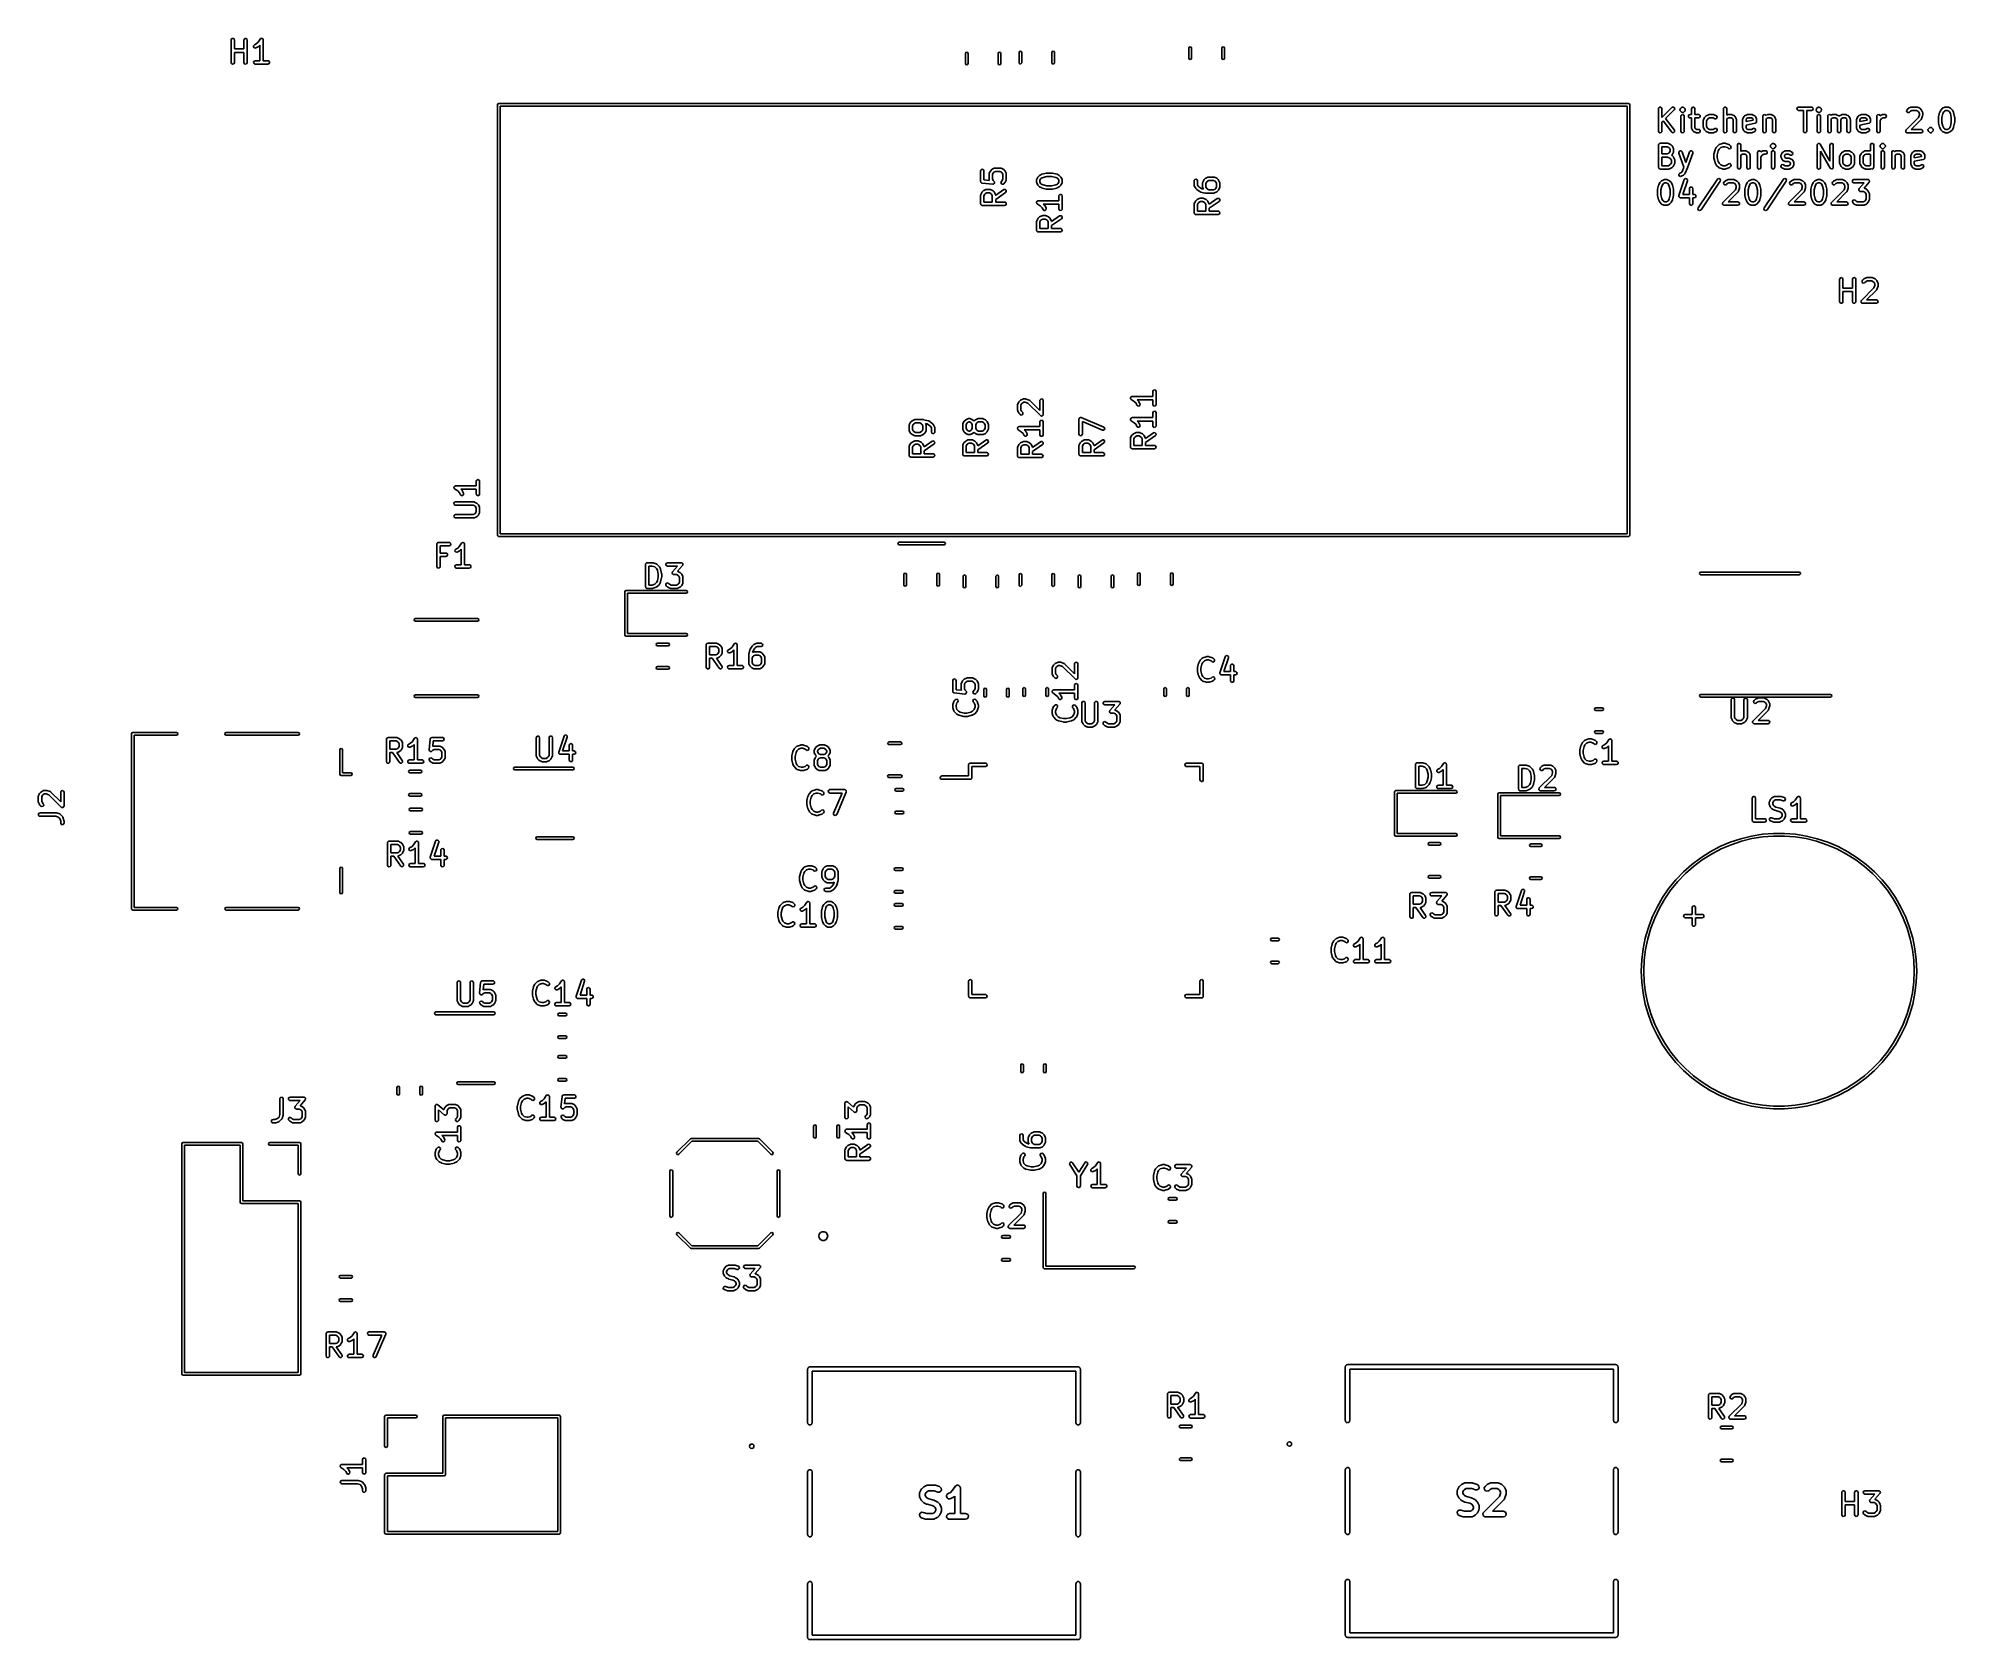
# Model space of a CAD drawing. Extents: x 4.88 to 8.25, y -3.98 to -1.16.
import ezdxf

# ---------------------------------------------------------------- set-up
doc = ezdxf.new("R2010")
doc.units = 0
doc.header["$MEASUREMENT"] = 0
doc.layers.add('BLACK', color=7, linetype='CONTINUOUS')

msp = doc.modelspace()

# ---------------------------------------------------------------- linework, layer by layer
at = {"layer": 'BLACK', "linetype": 'CONTINUOUS'}
for p, q in [((5.21705, -1.15995), (5.21723, -1.15894)), ((5.21705, -1.19932), (5.21705, -1.15995)), ((5.21723, -1.15894), (5.21853, -1.15739)), ((5.21853, -1.15739), (5.22052, -1.15704)), ((5.22052, -1.15704), (5.22227, -1.15805)), ((5.22227, -1.15805), (5.22296, -1.15995)), ((5.22296, -1.15995), (5.22296, -1.17574)), ((5.22296, -1.17574), (5.23955, -1.17574)), ((5.23955, -1.15995), (5.23973, -1.15894)), ((5.23955, -1.17574), (5.23955, -1.15995)), ((5.23973, -1.15894), (5.24102, -1.15739)), ((5.24102, -1.15739), (5.24301, -1.15704)), ((5.24301, -1.15704), (5.24476, -1.15805)), ((5.24476, -1.15805), (5.24545, -1.15995)), ((5.24545, -1.15995), (5.24545, -1.19932)), ((5.25654, -1.17204), (5.25666, -1.17002)), ((5.25775, -1.17366), (5.25654, -1.17204)), ((5.25666, -1.17002), (5.25805, -1.16855)), ((5.25971, -1.17413), (5.25775, -1.17366)), ((5.25805, -1.16855), (5.26137, -1.16689)), ((5.26069, -1.17384), (5.25971, -1.17413)), ((5.26444, -1.17196), (5.26069, -1.17384)), ((5.26137, -1.16689), (5.26458, -1.16369)), ((5.26449, -1.17191), (5.26444, -1.17196)), ((5.26521, -1.17141), (5.26449, -1.17191)), ((5.26458, -1.16369), (5.26817, -1.15831)), ((5.26767, -1.16895), (5.26521, -1.17141)), ((5.26767, -1.19636), (5.26767, -1.16895)), ((5.26817, -1.15831), (5.26887, -1.15757)), ((5.26887, -1.15757), (5.26904, -1.15752)), ((5.26904, -1.15752), (5.26915, -1.15739)), ((5.26915, -1.15739), (5.26999, -1.15724)), ((5.26999, -1.15724), (5.27081, -1.157)), ((5.27081, -1.157), (5.27097, -1.15707)), ((5.27097, -1.15707), (5.27114, -1.15704)), ((5.27114, -1.15704), (5.27188, -1.15747)), ((5.27188, -1.15747), (5.27266, -1.15781)), ((5.27266, -1.15781), (5.27274, -1.15796)), ((5.27274, -1.15796), (5.27288, -1.15805)), ((5.27288, -1.15805), (5.27318, -1.15885)), ((5.27318, -1.15885), (5.27356, -1.15962)), ((5.27356, -1.15962), (5.27352, -1.15979)), ((5.27352, -1.15979), (5.27358, -1.15995)), ((5.27358, -1.15995), (5.27358, -1.19636)), ((6.51073, -1.18181), (6.5124, -1.18112)), ((6.5124, -1.18112), (6.51407, -1.18181)), ((6.56861, -1.18181), (6.57028, -1.18112)), ((6.57028, -1.18112), (6.57195, -1.18181)), ((6.60453, -1.18201), (6.60522, -1.18034)), ((6.60522, -1.18034), (6.60689, -1.17964)), ((6.60689, -1.17964), (6.60856, -1.18034)), ((6.60856, -1.18034), (6.60925, -1.18201)), ((6.6624, -1.18201), (6.66309, -1.18034)), ((6.66309, -1.18034), (6.66476, -1.17964)), ((6.66476, -1.17964), (6.66643, -1.18034)), ((6.66643, -1.18034), (6.66713, -1.18201)), ((6.90374, -1.17413), (6.90443, -1.17246)), ((6.90374, -1.19201), (6.90374, -1.17413)), ((6.90443, -1.17246), (6.9061, -1.17177)), ((6.9061, -1.17177), (6.90777, -1.17246)), ((6.90777, -1.17246), (6.90846, -1.17413)), ((6.90846, -1.17413), (6.90846, -1.19201)), ((6.96161, -1.17413), (6.96231, -1.17246)), ((6.96161, -1.19201), (6.96161, -1.17413)), ((6.96231, -1.17246), (6.96398, -1.17177)), ((6.96398, -1.17177), (6.96565, -1.17246)), ((6.96565, -1.17246), (6.96634, -1.17413)), ((6.96634, -1.17413), (6.96634, -1.19201)), ((5.21774, -1.20121), (5.21705, -1.19932)), ((5.21949, -1.20222), (5.21774, -1.20121)), ((5.22148, -1.20187), (5.21949, -1.20222)), ((5.22278, -1.20033), (5.22148, -1.20187)), ((5.22296, -1.19932), (5.22278, -1.20033)), ((5.23955, -1.18165), (5.22296, -1.18165)), ((5.22296, -1.18165), (5.22296, -1.19932)), ((5.23955, -1.19932), (5.23955, -1.18165)), ((5.24024, -1.20121), (5.23955, -1.19932)), ((5.24199, -1.20222), (5.24024, -1.20121)), ((5.24398, -1.20187), (5.24199, -1.20222)), ((5.24528, -1.20033), (5.24398, -1.20187)), ((5.24545, -1.19932), (5.24528, -1.20033)), ((5.25647, -1.1988), (5.25748, -1.19705)), ((5.25682, -1.20079), (5.25647, -1.1988)), ((5.25836, -1.20209), (5.25682, -1.20079)), ((5.25748, -1.19705), (5.25937, -1.19636)), ((5.25937, -1.20227), (5.25836, -1.20209)), ((5.25937, -1.19636), (5.26767, -1.19636)), ((5.28187, -1.20227), (5.25937, -1.20227)), ((5.27358, -1.19636), (5.28187, -1.19636)), ((5.28187, -1.19636), (5.28288, -1.19654)), ((5.28377, -1.20158), (5.28187, -1.20227)), ((5.28288, -1.19654), (5.28443, -1.19784)), ((5.28478, -1.19983), (5.28377, -1.20158)), ((5.28443, -1.19784), (5.28478, -1.19983)), ((6.51004, -1.18348), (6.51073, -1.18181)), ((6.51004, -1.20136), (6.51004, -1.18348)), ((6.51073, -1.20303), (6.51004, -1.20136)), ((6.5124, -1.20372), (6.51073, -1.20303)), ((6.51407, -1.20303), (6.5124, -1.20372)), ((6.51407, -1.18181), (6.51476, -1.18348)), ((6.51476, -1.20136), (6.51407, -1.20303)), ((6.51476, -1.18348), (6.51476, -1.20136)), ((6.56791, -1.18348), (6.56861, -1.18181)), ((6.56791, -1.20136), (6.56791, -1.18348)), ((6.56861, -1.20303), (6.56791, -1.20136)), ((6.57028, -1.20372), (6.56861, -1.20303)), ((6.57195, -1.20303), (6.57028, -1.20372)), ((6.57195, -1.18181), (6.57264, -1.18348)), ((6.57264, -1.20136), (6.57195, -1.20303)), ((6.57264, -1.18348), (6.57264, -1.20136)), ((6.60453, -1.19988), (6.60453, -1.18201)), ((6.60522, -1.20155), (6.60453, -1.19988)), ((6.60689, -1.20225), (6.60522, -1.20155)), ((6.60856, -1.20155), (6.60689, -1.20225)), ((6.60925, -1.19988), (6.60856, -1.20155)), ((6.60925, -1.18201), (6.60925, -1.19988)), ((6.6624, -1.19988), (6.6624, -1.18201)), ((6.66309, -1.20155), (6.6624, -1.19988)), ((6.66476, -1.20225), (6.66309, -1.20155)), ((6.66643, -1.20155), (6.66476, -1.20225)), ((6.66713, -1.19988), (6.66643, -1.20155)), ((6.66713, -1.18201), (6.66713, -1.19988)), ((6.90443, -1.19368), (6.90374, -1.19201)), ((6.9061, -1.19437), (6.90443, -1.19368)), ((6.90777, -1.19368), (6.9061, -1.19437)), ((6.90846, -1.19201), (6.90777, -1.19368)), ((6.96231, -1.19368), (6.96161, -1.19201)), ((6.96398, -1.19437), (6.96231, -1.19368)), ((6.96565, -1.19368), (6.96398, -1.19437)), ((6.96634, -1.19201), (6.96565, -1.19368)), ((5.68583, -1.27402), (5.68652, -1.27235)), ((5.68583, -2.0315), (5.68583, -1.27402)), ((5.68652, -1.27235), (5.68819, -1.27165)), ((5.68819, -1.27165), (7.67795, -1.27165)), ((5.69055, -1.27638), (5.69055, -2.02913)), ((7.67559, -1.27638), (5.69055, -1.27638)), ((7.67559, -2.02913), (7.67559, -1.27638)), ((7.67795, -1.27165), (7.67962, -1.27235)), ((7.67962, -1.27235), (7.68031, -1.27402)), ((7.68031, -1.27402), (7.68031, -2.0315)), ((7.73083, -1.28101), (7.73101, -1.28)), ((7.73083, -1.32038), (7.73083, -1.28101)), ((7.73101, -1.28), (7.73231, -1.27845)), ((7.73231, -1.27845), (7.7343, -1.2781)), ((7.7343, -1.2781), (7.73605, -1.27911)), ((7.73605, -1.27911), (7.73674, -1.28101)), ((7.73674, -1.29638), (7.75419, -1.27892)), ((7.73674, -1.28101), (7.73674, -1.29638)), ((7.75419, -1.27892), (7.75503, -1.27833)), ((7.75503, -1.27833), (7.75704, -1.27816)), ((7.75704, -1.27816), (7.7587, -1.27931)), ((7.75922, -1.28127), (7.75837, -1.2831)), ((7.7587, -1.27931), (7.75922, -1.28127)), ((7.76834, -1.28263), (7.76845, -1.28238)), ((7.76843, -1.28212), (7.76887, -1.28149)), ((7.76845, -1.28238), (7.76843, -1.28212)), ((7.76887, -1.28149), (7.76919, -1.2808)), ((7.76919, -1.2808), (7.77107, -1.27892)), ((7.77107, -1.27892), (7.77138, -1.2787)), ((7.77138, -1.2787), (7.77146, -1.27859)), ((7.77146, -1.27859), (7.77159, -1.27856)), ((7.77159, -1.27855), (7.77168, -1.27845)), ((7.77159, -1.27856), (7.77159, -1.27855)), ((7.77168, -1.27845), (7.77176, -1.27844)), ((7.77176, -1.27844), (7.77191, -1.27833)), ((7.77191, -1.27833), (7.77267, -1.27827)), ((7.77267, -1.27827), (7.77341, -1.27807)), ((7.77341, -1.27807), (7.77353, -1.27812)), ((7.77353, -1.27812), (7.77367, -1.2781)), ((7.77367, -1.2781), (7.77378, -1.27817)), ((7.77378, -1.27817), (7.77392, -1.27816)), ((7.77392, -1.27816), (7.77455, -1.2786)), ((7.77455, -1.2786), (7.77524, -1.27892)), ((7.77524, -1.27892), (7.77712, -1.2808)), ((7.77712, -1.2808), (7.77734, -1.28111)), ((7.77734, -1.28111), (7.77745, -1.28119)), ((7.77745, -1.28119), (7.77748, -1.28132)), ((7.77748, -1.28132), (7.7777, -1.28164)), ((7.7777, -1.28164), (7.77777, -1.2824)), ((7.77777, -1.2824), (7.77797, -1.28314)), ((7.78895, -1.28101), (7.78913, -1.28)), ((7.78895, -1.29118), (7.78895, -1.28101)), ((7.78913, -1.28), (7.79042, -1.27845)), ((7.79042, -1.27845), (7.79241, -1.2781)), ((7.79241, -1.2781), (7.79416, -1.27911)), ((7.79416, -1.27911), (7.79485, -1.28101)), ((7.79485, -1.28101), (7.79485, -1.29118)), ((7.84519, -1.28101), (7.84537, -1.28)), ((7.84519, -1.32038), (7.84519, -1.28101)), ((7.84537, -1.28), (7.84667, -1.27845)), ((7.84667, -1.27845), (7.84866, -1.2781)), ((7.84866, -1.2781), (7.85041, -1.27911)), ((7.85041, -1.27911), (7.8511, -1.28101)), ((7.8511, -1.28101), (7.8511, -1.29217)), ((7.97459, -1.2805), (7.9756, -1.27875)), ((7.97495, -1.28248), (7.97459, -1.2805)), ((7.9756, -1.27875), (7.9775, -1.27806)), ((7.9775, -1.27806), (8, -1.27806)), ((8, -1.27806), (8.00101, -1.27823)), ((8.00101, -1.27823), (8.00256, -1.27953)), ((8.00291, -1.28152), (8.0019, -1.28327)), ((8.00256, -1.27953), (8.00291, -1.28152)), ((8.00831, -1.28263), (8.00842, -1.28238)), ((8.0084, -1.28212), (8.00884, -1.28149)), ((8.00842, -1.28238), (8.0084, -1.28212)), ((8.00884, -1.28149), (8.00916, -1.2808)), ((8.00916, -1.2808), (8.01104, -1.27892)), ((8.01104, -1.27892), (8.01135, -1.2787)), ((8.01135, -1.2787), (8.01143, -1.27859)), ((8.01143, -1.27859), (8.01156, -1.27856)), ((8.01156, -1.27855), (8.01165, -1.27845)), ((8.01156, -1.27856), (8.01156, -1.27855)), ((8.01165, -1.27845), (8.01173, -1.27844)), ((8.01173, -1.27844), (8.01188, -1.27833)), ((8.01188, -1.27833), (8.01264, -1.27827)), ((8.01264, -1.27827), (8.01338, -1.27807)), ((8.01338, -1.27807), (8.0135, -1.27812)), ((8.0135, -1.27812), (8.01364, -1.2781)), ((8.01364, -1.2781), (8.01375, -1.27817)), ((8.01375, -1.27817), (8.01389, -1.27816)), ((8.01389, -1.27816), (8.01452, -1.2786)), ((8.01452, -1.2786), (8.01521, -1.27892)), ((8.01521, -1.27892), (8.01709, -1.2808)), ((8.01709, -1.2808), (8.01731, -1.28111)), ((8.01731, -1.28111), (8.01742, -1.28119)), ((8.01742, -1.28119), (8.01745, -1.28132)), ((8.01745, -1.28132), (8.01767, -1.28164)), ((8.01767, -1.28164), (8.01774, -1.2824)), ((8.01774, -1.2824), (8.01794, -1.28314)), ((8.16852, -1.28267), (8.17039, -1.2808)), ((8.17039, -1.2808), (8.17111, -1.28029)), ((8.17111, -1.28029), (8.17116, -1.28024)), ((8.17116, -1.28024), (8.17491, -1.27837)), ((8.17491, -1.27837), (8.17589, -1.27808)), ((8.17589, -1.27808), (8.17606, -1.27812)), ((8.17606, -1.27812), (8.17623, -1.27806)), ((8.17623, -1.27806), (8.1856, -1.27806)), ((8.1856, -1.27806), (8.18661, -1.27823)), ((8.18661, -1.27823), (8.18675, -1.27835)), ((8.18675, -1.27835), (8.18692, -1.27837)), ((8.18692, -1.27837), (8.19067, -1.28024)), ((8.19067, -1.28024), (8.19138, -1.28077)), ((8.19138, -1.28077), (8.19144, -1.2808)), ((8.19144, -1.2808), (8.19331, -1.28267)), ((8.22851, -1.28267), (8.23038, -1.2808)), ((8.23038, -1.2808), (8.23111, -1.28029)), ((8.23111, -1.28029), (8.23115, -1.28024)), ((8.23115, -1.28024), (8.2349, -1.27837)), ((8.2349, -1.27837), (8.23588, -1.27808)), ((8.23588, -1.27808), (8.23605, -1.27812)), ((8.23605, -1.27812), (8.23622, -1.27806)), ((8.23622, -1.27806), (8.23997, -1.27806)), ((8.23997, -1.27806), (8.24098, -1.27823)), ((8.24098, -1.27823), (8.24112, -1.27835)), ((8.24112, -1.27835), (8.24129, -1.27837)), ((8.24129, -1.27837), (8.24504, -1.28024)), ((8.24504, -1.28024), (8.24575, -1.28077)), ((8.24575, -1.28077), (8.24581, -1.2808)), ((8.24581, -1.2808), (8.24768, -1.28267)), ((7.73909, -1.30238), (7.73674, -1.30473)), ((7.73674, -1.30473), (7.73674, -1.32038)), ((7.75392, -1.32215), (7.73909, -1.30238)), ((7.75837, -1.2831), (7.74331, -1.29816)), ((7.74331, -1.29816), (7.75864, -1.31861)), ((7.76854, -1.28337), (7.76834, -1.28263)), ((7.7686, -1.28413), (7.76854, -1.28337)), ((7.76883, -1.28445), (7.7686, -1.28413)), ((7.76886, -1.28458), (7.76883, -1.28445)), ((7.76897, -1.28465), (7.76886, -1.28458)), ((7.76919, -1.28497), (7.76897, -1.28465)), ((7.77107, -1.28685), (7.76919, -1.28497)), ((7.7702, -1.29413), (7.77038, -1.29312)), ((7.7702, -1.32038), (7.7702, -1.29413)), ((7.77038, -1.29312), (7.77168, -1.29157)), ((7.77176, -1.28717), (7.77107, -1.28685)), ((7.77168, -1.29157), (7.77367, -1.29122)), ((7.77239, -1.28761), (7.77176, -1.28717)), ((7.77252, -1.2876), (7.77239, -1.28761)), ((7.77264, -1.28767), (7.77252, -1.2876)), ((7.77277, -1.28764), (7.77264, -1.28767)), ((7.7729, -1.2877), (7.77277, -1.28764)), ((7.77364, -1.2875), (7.7729, -1.2877)), ((7.7744, -1.28743), (7.77364, -1.2875)), ((7.77367, -1.29122), (7.77542, -1.29223)), ((7.77455, -1.28733), (7.7744, -1.28743)), ((7.77463, -1.28732), (7.77455, -1.28733)), ((7.77471, -1.28722), (7.77463, -1.28732)), ((7.77472, -1.28721), (7.77471, -1.28722)), ((7.77485, -1.28718), (7.77472, -1.28721)), ((7.77492, -1.28707), (7.77485, -1.28718)), ((7.77524, -1.28685), (7.77492, -1.28707)), ((7.77712, -1.28497), (7.77524, -1.28685)), ((7.77542, -1.29223), (7.77611, -1.29413)), ((7.77611, -1.29413), (7.77611, -1.32038)), ((7.77744, -1.28428), (7.77712, -1.28497)), ((7.77788, -1.28365), (7.77744, -1.28428)), ((7.77797, -1.28314), (7.77786, -1.28338)), ((7.77786, -1.28338), (7.77788, -1.28365)), ((7.78337, -1.29362), (7.78438, -1.29187)), ((7.78372, -1.29561), (7.78337, -1.29362)), ((7.78527, -1.29691), (7.78372, -1.29561)), ((7.78438, -1.29187), (7.78628, -1.29118)), ((7.78628, -1.29708), (7.78527, -1.29691)), ((7.78628, -1.29118), (7.78895, -1.29118)), ((7.78895, -1.29708), (7.78628, -1.29708)), ((7.78895, -1.31475), (7.78895, -1.29708)), ((7.78901, -1.31492), (7.78895, -1.31475)), ((7.78897, -1.31509), (7.78901, -1.31492)), ((7.78926, -1.31607), (7.78897, -1.31509)), ((7.79113, -1.31982), (7.78926, -1.31607)), ((7.79485, -1.29118), (7.80127, -1.29118)), ((7.80127, -1.29708), (7.79485, -1.29708)), ((7.79485, -1.29708), (7.79485, -1.31406)), ((7.79485, -1.31406), (7.79598, -1.3163)), ((7.80127, -1.29118), (7.80228, -1.29136)), ((7.80317, -1.29639), (7.80127, -1.29708)), ((7.80228, -1.29136), (7.80383, -1.29266)), ((7.80418, -1.29464), (7.80317, -1.29639)), ((7.80383, -1.29266), (7.80418, -1.29464)), ((7.80957, -1.30163), (7.80975, -1.30062)), ((7.80957, -1.31288), (7.80957, -1.30163)), ((7.80963, -1.31305), (7.80957, -1.31288)), ((7.80959, -1.31322), (7.80963, -1.31305)), ((7.80988, -1.3142), (7.80959, -1.31322)), ((7.80975, -1.30062), (7.80986, -1.30049)), ((7.80986, -1.30049), (7.80988, -1.30031)), ((7.80988, -1.30031), (7.81176, -1.29656)), ((7.81176, -1.31795), (7.80988, -1.3142)), ((7.81176, -1.29656), (7.81228, -1.29585)), ((7.81228, -1.29585), (7.81231, -1.29579)), ((7.81231, -1.29579), (7.81419, -1.29392)), ((7.81419, -1.29392), (7.81491, -1.29341)), ((7.81491, -1.29341), (7.81495, -1.29337)), ((7.81495, -1.29337), (7.8187, -1.29149)), ((7.81682, -1.29963), (7.81548, -1.30233)), ((7.81548, -1.30233), (7.81548, -1.31218)), ((7.81548, -1.31218), (7.81682, -1.31488)), ((7.81802, -1.29843), (7.81682, -1.29963)), ((7.81682, -1.31488), (7.81802, -1.31608)), ((7.82072, -1.29708), (7.81802, -1.29843)), ((7.81802, -1.31608), (7.82072, -1.31743)), ((7.8187, -1.29149), (7.81968, -1.2912)), ((7.81968, -1.2912), (7.81986, -1.29124)), ((7.81986, -1.29124), (7.82002, -1.29118)), ((7.82002, -1.29118), (7.82752, -1.29118)), ((7.82682, -1.29708), (7.82072, -1.29708)), ((7.82995, -1.29865), (7.82682, -1.29708)), ((7.82682, -1.31743), (7.82995, -1.31586)), ((7.82752, -1.29118), (7.82853, -1.29136)), ((7.82853, -1.29136), (7.82867, -1.29147)), ((7.82867, -1.29147), (7.82884, -1.29149)), ((7.82884, -1.29149), (7.83259, -1.29337)), ((7.83196, -1.29888), (7.82995, -1.29865)), ((7.82995, -1.31586), (7.83093, -1.31557)), ((7.83093, -1.31557), (7.8329, -1.31604)), ((7.83364, -1.29777), (7.83196, -1.29888)), ((7.83259, -1.29337), (7.83342, -1.29398)), ((7.8329, -1.31604), (7.8341, -1.31766)), ((7.83342, -1.29398), (7.83422, -1.29583)), ((7.83422, -1.29583), (7.83364, -1.29777)), ((7.8511, -1.29217), (7.85245, -1.29149)), ((7.85177, -1.29843), (7.8511, -1.2991)), ((7.8511, -1.2991), (7.8511, -1.32038)), ((7.85447, -1.29708), (7.85177, -1.29843)), ((7.85245, -1.29149), (7.85343, -1.2912)), ((7.85343, -1.2912), (7.8536, -1.29124)), ((7.8536, -1.29124), (7.85377, -1.29118)), ((7.85377, -1.29118), (7.85939, -1.29118)), ((7.8587, -1.29708), (7.85447, -1.29708)), ((7.86094, -1.29821), (7.8587, -1.29708)), ((7.85939, -1.29118), (7.8604, -1.29136)), ((7.8604, -1.29136), (7.86054, -1.29147)), ((7.86054, -1.29147), (7.86071, -1.29149)), ((7.86071, -1.29149), (7.86446, -1.29337)), ((7.86206, -1.30045), (7.86094, -1.29821)), ((7.86206, -1.32038), (7.86206, -1.30045)), ((7.86446, -1.29337), (7.86529, -1.29398)), ((7.86529, -1.29398), (7.86546, -1.29438)), ((7.86546, -1.29438), (7.86578, -1.29469)), ((7.86578, -1.29469), (7.86766, -1.29844)), ((7.86766, -1.29844), (7.86795, -1.29942)), ((7.86795, -1.29942), (7.86791, -1.29959)), ((7.86791, -1.29959), (7.86797, -1.29976)), ((7.86797, -1.29976), (7.86797, -1.32038)), ((7.87894, -1.29976), (7.87912, -1.29875)), ((7.87894, -1.31475), (7.87894, -1.29976)), ((7.879, -1.31492), (7.87894, -1.31475)), ((7.87896, -1.31509), (7.879, -1.31492)), ((7.87925, -1.31607), (7.87896, -1.31509)), ((7.87912, -1.29875), (7.87923, -1.29861)), ((7.87923, -1.29861), (7.87925, -1.29844)), ((7.87925, -1.29844), (7.88112, -1.29469)), ((7.88112, -1.31982), (7.87925, -1.31607)), ((7.88112, -1.29469), (7.88173, -1.29386)), ((7.88173, -1.29386), (7.88214, -1.29369)), ((7.88214, -1.29369), (7.88244, -1.29337)), ((7.88244, -1.29337), (7.88619, -1.29149)), ((7.88597, -1.29821), (7.88484, -1.30045)), ((7.88484, -1.30045), (7.88484, -1.30365)), ((7.88484, -1.30365), (7.89768, -1.30109)), ((7.90122, -1.3064), (7.88484, -1.30968)), ((7.88484, -1.30968), (7.88484, -1.31406)), ((7.88484, -1.31406), (7.88597, -1.3163)), ((7.88821, -1.29708), (7.88597, -1.29821)), ((7.88619, -1.29149), (7.88718, -1.2912)), ((7.88718, -1.2912), (7.88735, -1.29124)), ((7.88735, -1.29124), (7.88751, -1.29118)), ((7.88751, -1.29118), (7.89501, -1.29118)), ((7.89432, -1.29708), (7.88821, -1.29708)), ((7.89656, -1.29821), (7.89432, -1.29708)), ((7.89432, -1.31743), (7.89744, -1.31586)), ((7.89501, -1.29118), (7.89602, -1.29136)), ((7.89602, -1.29136), (7.89616, -1.29147)), ((7.89616, -1.29147), (7.89633, -1.29149)), ((7.89633, -1.29149), (7.90008, -1.29337)), ((7.89768, -1.30045), (7.89656, -1.29821)), ((7.89744, -1.31586), (7.89843, -1.31557)), ((7.89768, -1.30109), (7.89768, -1.30045)), ((7.89843, -1.31557), (7.90039, -1.31604)), ((7.90008, -1.29337), (7.90091, -1.29398)), ((7.90039, -1.31604), (7.90159, -1.31766)), ((7.90091, -1.29398), (7.90108, -1.29438)), ((7.90108, -1.29438), (7.9014, -1.29469)), ((7.90163, -1.30615), (7.90122, -1.3064)), ((7.9014, -1.29469), (7.90328, -1.29844)), ((7.90211, -1.30606), (7.90163, -1.30615)), ((7.90247, -1.30564), (7.90211, -1.30606)), ((7.90294, -1.30535), (7.90247, -1.30564)), ((7.9031, -1.30489), (7.90294, -1.30535)), ((7.90341, -1.30452), (7.9031, -1.30489)), ((7.90328, -1.29844), (7.90357, -1.29942)), ((7.90359, -1.30351), (7.90341, -1.30452)), ((7.90357, -1.29942), (7.90353, -1.29959)), ((7.90353, -1.29959), (7.90359, -1.29976)), ((7.90359, -1.29976), (7.90359, -1.30351)), ((7.91456, -1.29413), (7.91474, -1.29312)), ((7.91456, -1.32038), (7.91456, -1.29413)), ((7.91474, -1.29312), (7.91603, -1.29157)), ((7.91603, -1.29157), (7.91802, -1.29122)), ((7.91802, -1.29122), (7.91977, -1.29223)), ((7.91977, -1.29223), (7.91986, -1.29247)), ((7.91986, -1.29247), (7.92181, -1.29149)), ((7.92113, -1.29843), (7.92046, -1.2991)), ((7.92046, -1.2991), (7.92046, -1.32038)), ((7.92383, -1.29708), (7.92113, -1.29843)), ((7.92181, -1.29149), (7.9228, -1.2912)), ((7.9228, -1.2912), (7.92297, -1.29124)), ((7.92297, -1.29124), (7.92313, -1.29118)), ((7.92313, -1.29118), (7.92876, -1.29118)), ((7.92806, -1.29708), (7.92383, -1.29708)), ((7.93031, -1.29821), (7.92806, -1.29708)), ((7.92876, -1.29118), (7.92977, -1.29136)), ((7.92977, -1.29136), (7.9299, -1.29147)), ((7.9299, -1.29147), (7.93008, -1.29149)), ((7.93008, -1.29149), (7.93383, -1.29337)), ((7.93143, -1.30045), (7.93031, -1.29821)), ((7.93143, -1.32038), (7.93143, -1.30045)), ((7.93383, -1.29337), (7.93465, -1.29398)), ((7.93465, -1.29398), (7.93483, -1.29438)), ((7.93483, -1.29438), (7.93515, -1.29469)), ((7.93515, -1.29469), (7.93702, -1.29844)), ((7.93702, -1.29844), (7.93732, -1.29942)), ((7.93732, -1.29942), (7.93728, -1.29959)), ((7.93728, -1.29959), (7.93734, -1.29976)), ((7.93734, -1.29976), (7.93734, -1.32038)), ((7.97649, -1.28378), (7.97495, -1.28248)), ((7.9775, -1.28396), (7.97649, -1.28378)), ((7.9858, -1.28396), (7.9775, -1.28396)), ((7.9858, -1.32038), (7.9858, -1.28396)), ((8, -1.28396), (7.9917, -1.28396)), ((7.9917, -1.28396), (7.9917, -1.32038)), ((8.0019, -1.28327), (8, -1.28396)), ((8.00851, -1.28337), (8.00831, -1.28263)), ((8.00857, -1.28413), (8.00851, -1.28337)), ((8.0088, -1.28445), (8.00857, -1.28413)), ((8.00883, -1.28458), (8.0088, -1.28445)), ((8.00894, -1.28465), (8.00883, -1.28458)), ((8.00916, -1.28497), (8.00894, -1.28465)), ((8.01104, -1.28685), (8.00916, -1.28497)), ((8.01017, -1.29413), (8.01035, -1.29312)), ((8.01017, -1.32038), (8.01017, -1.29413)), ((8.01035, -1.29312), (8.01165, -1.29157)), ((8.01173, -1.28717), (8.01104, -1.28685)), ((8.01165, -1.29157), (8.01364, -1.29122)), ((8.01236, -1.28761), (8.01173, -1.28717)), ((8.01249, -1.2876), (8.01236, -1.28761)), ((8.01261, -1.28767), (8.01249, -1.2876)), ((8.01274, -1.28764), (8.01261, -1.28767)), ((8.01287, -1.2877), (8.01274, -1.28764)), ((8.01361, -1.2875), (8.01287, -1.2877)), ((8.01437, -1.28743), (8.01361, -1.2875)), ((8.01364, -1.29122), (8.01539, -1.29223)), ((8.01452, -1.28733), (8.01437, -1.28743)), ((8.0146, -1.28732), (8.01452, -1.28733)), ((8.01468, -1.28722), (8.0146, -1.28732)), ((8.01469, -1.28721), (8.01468, -1.28722)), ((8.01482, -1.28718), (8.01469, -1.28721)), ((8.01489, -1.28707), (8.01482, -1.28718)), ((8.01521, -1.28685), (8.01489, -1.28707)), ((8.01709, -1.28497), (8.01521, -1.28685)), ((8.01539, -1.29223), (8.01608, -1.29413)), ((8.01608, -1.29413), (8.01608, -1.32038)), ((8.01741, -1.28428), (8.01709, -1.28497)), ((8.01785, -1.28365), (8.01741, -1.28428)), ((8.01794, -1.28314), (8.01783, -1.28338)), ((8.01783, -1.28338), (8.01785, -1.28365)), ((8.02892, -1.29413), (8.0291, -1.29312)), ((8.02892, -1.32038), (8.02892, -1.29413)), ((8.0291, -1.29312), (8.03039, -1.29157)), ((8.03039, -1.29157), (8.03238, -1.29122)), ((8.03238, -1.29122), (8.03413, -1.29223)), ((8.03413, -1.29223), (8.03422, -1.29247)), ((8.03422, -1.29247), (8.03617, -1.29149)), ((8.03549, -1.29843), (8.03482, -1.2991)), ((8.03482, -1.2991), (8.03482, -1.32038)), ((8.03819, -1.29708), (8.03549, -1.29843)), ((8.03617, -1.29149), (8.03716, -1.2912)), ((8.03716, -1.2912), (8.03733, -1.29124)), ((8.03733, -1.29124), (8.0375, -1.29118)), ((8.0375, -1.29118), (8.04312, -1.29118)), ((8.04242, -1.29708), (8.03819, -1.29708)), ((8.04467, -1.29821), (8.04242, -1.29708)), ((8.04312, -1.29118), (8.04413, -1.29136)), ((8.04413, -1.29136), (8.04426, -1.29147)), ((8.04426, -1.29147), (8.04444, -1.29149)), ((8.04444, -1.29149), (8.04819, -1.29337)), ((8.04579, -1.30045), (8.04467, -1.29821)), ((8.04579, -1.32038), (8.04579, -1.30045)), ((8.04819, -1.29337), (8.04876, -1.29379)), ((8.04876, -1.29379), (8.04899, -1.29369)), ((8.04899, -1.29369), (8.0493, -1.29337)), ((8.0493, -1.29337), (8.05305, -1.29149)), ((8.05282, -1.29821), (8.0517, -1.30045)), ((8.0517, -1.30045), (8.0517, -1.32038)), ((8.05507, -1.29708), (8.05282, -1.29821)), ((8.05305, -1.29149), (8.05403, -1.2912)), ((8.05403, -1.2912), (8.0542, -1.29124)), ((8.0542, -1.29124), (8.05437, -1.29118)), ((8.05437, -1.29118), (8.05999, -1.29118)), ((8.0593, -1.29708), (8.05507, -1.29708)), ((8.06154, -1.29821), (8.0593, -1.29708)), ((8.05999, -1.29118), (8.061, -1.29136)), ((8.061, -1.29136), (8.06114, -1.29147)), ((8.06114, -1.29147), (8.06131, -1.29149)), ((8.06131, -1.29149), (8.06506, -1.29337)), ((8.06266, -1.30045), (8.06154, -1.29821)), ((8.06266, -1.32038), (8.06266, -1.30045)), ((8.06506, -1.29337), (8.06589, -1.29398)), ((8.06589, -1.29398), (8.06606, -1.29438)), ((8.06606, -1.29438), (8.06638, -1.29469)), ((8.06638, -1.29469), (8.06826, -1.29844)), ((8.06826, -1.29844), (8.06855, -1.29942)), ((8.06855, -1.29942), (8.06851, -1.29959)), ((8.06851, -1.29959), (8.06857, -1.29976)), ((8.06857, -1.29976), (8.06857, -1.32038)), ((8.07954, -1.29976), (8.07972, -1.29875)), ((8.07954, -1.31475), (8.07954, -1.29976)), ((8.0796, -1.31492), (8.07954, -1.31475)), ((8.07956, -1.31509), (8.0796, -1.31492)), ((8.07985, -1.31607), (8.07956, -1.31509)), ((8.07972, -1.29875), (8.07983, -1.29861)), ((8.07983, -1.29861), (8.07985, -1.29844)), ((8.07985, -1.29844), (8.08172, -1.29469)), ((8.08172, -1.31982), (8.07985, -1.31607)), ((8.08172, -1.29469), (8.08233, -1.29386)), ((8.08233, -1.29386), (8.08274, -1.29369)), ((8.08274, -1.29369), (8.08304, -1.29337)), ((8.08304, -1.29337), (8.08679, -1.29149)), ((8.08657, -1.29821), (8.08544, -1.30045)), ((8.08544, -1.30045), (8.08544, -1.30365)), ((8.08544, -1.30365), (8.09828, -1.30109)), ((8.10182, -1.3064), (8.08544, -1.30968)), ((8.08544, -1.30968), (8.08544, -1.31406)), ((8.08544, -1.31406), (8.08657, -1.3163)), ((8.08881, -1.29708), (8.08657, -1.29821)), ((8.08679, -1.29149), (8.08778, -1.2912)), ((8.08778, -1.2912), (8.08795, -1.29124)), ((8.08795, -1.29124), (8.08811, -1.29118)), ((8.08811, -1.29118), (8.09561, -1.29118)), ((8.09492, -1.29708), (8.08881, -1.29708)), ((8.09716, -1.29821), (8.09492, -1.29708)), ((8.09492, -1.31743), (8.09804, -1.31586)), ((8.09561, -1.29118), (8.09662, -1.29136)), ((8.09662, -1.29136), (8.09676, -1.29147)), ((8.09676, -1.29147), (8.09693, -1.29149)), ((8.09693, -1.29149), (8.10068, -1.29337)), ((8.09828, -1.30045), (8.09716, -1.29821)), ((8.09804, -1.31586), (8.09902, -1.31557)), ((8.09828, -1.30109), (8.09828, -1.30045)), ((8.09902, -1.31557), (8.10099, -1.31604)), ((8.10068, -1.29337), (8.10151, -1.29398)), ((8.10099, -1.31604), (8.10219, -1.31766)), ((8.10151, -1.29398), (8.10168, -1.29438)), ((8.10168, -1.29438), (8.102, -1.29469)), ((8.10223, -1.30615), (8.10182, -1.3064)), ((8.102, -1.29469), (8.10388, -1.29844)), ((8.10271, -1.30606), (8.10223, -1.30615)), ((8.10307, -1.30564), (8.10271, -1.30606)), ((8.10354, -1.30535), (8.10307, -1.30564)), ((8.1037, -1.30489), (8.10354, -1.30535)), ((8.10401, -1.30452), (8.1037, -1.30489)), ((8.10388, -1.29844), (8.10417, -1.29942)), ((8.10419, -1.30351), (8.10401, -1.30452)), ((8.10417, -1.29942), (8.10413, -1.29959)), ((8.10413, -1.29959), (8.10419, -1.29976)), ((8.10419, -1.29976), (8.10419, -1.30351)), ((8.11516, -1.29413), (8.11534, -1.29312)), ((8.11516, -1.32038), (8.11516, -1.29413)), ((8.11534, -1.29312), (8.11663, -1.29157)), ((8.11663, -1.29157), (8.11862, -1.29122)), ((8.11862, -1.29122), (8.12037, -1.29223)), ((8.12037, -1.29223), (8.12075, -1.29326)), ((8.12075, -1.29326), (8.12429, -1.29149)), ((8.12241, -1.29963), (8.12106, -1.30233)), ((8.12106, -1.30233), (8.12106, -1.32038)), ((8.12361, -1.29843), (8.12241, -1.29963)), ((8.12631, -1.29708), (8.12361, -1.29843)), ((8.12429, -1.29149), (8.12527, -1.2912)), ((8.12527, -1.2912), (8.12544, -1.29124)), ((8.12544, -1.29124), (8.12561, -1.29118)), ((8.12561, -1.29118), (8.12936, -1.29118)), ((8.12936, -1.29708), (8.12631, -1.29708)), ((8.12936, -1.29118), (8.13037, -1.29136)), ((8.13126, -1.29639), (8.12936, -1.29708)), ((8.13037, -1.29136), (8.13192, -1.29266)), ((8.13227, -1.29464), (8.13126, -1.29639)), ((8.13192, -1.29266), (8.13227, -1.29464)), ((8.16664, -1.31829), (8.18865, -1.29629)), ((8.16766, -1.2845), (8.16852, -1.28267)), ((8.16818, -1.28645), (8.16766, -1.2845)), ((8.16984, -1.28761), (8.16818, -1.28645)), ((8.17185, -1.28743), (8.16984, -1.28761)), ((8.17269, -1.28685), (8.17185, -1.28743)), ((8.17423, -1.28531), (8.17269, -1.28685)), ((8.17693, -1.28396), (8.17423, -1.28531)), ((8.19331, -1.29997), (8.17586, -1.31743)), ((8.1849, -1.28396), (8.17693, -1.28396)), ((8.1876, -1.28531), (8.1849, -1.28396)), ((8.1888, -1.28651), (8.1876, -1.28531)), ((8.18865, -1.29629), (8.19015, -1.29178)), ((8.19015, -1.2892), (8.1888, -1.28651)), ((8.19015, -1.29178), (8.19015, -1.2892)), ((8.19331, -1.28267), (8.19382, -1.28339)), ((8.19339, -1.29981), (8.19331, -1.29997)), ((8.19354, -1.29972), (8.19339, -1.29981)), ((8.19403, -1.29882), (8.19354, -1.29972)), ((8.19382, -1.28339), (8.19387, -1.28344)), ((8.19387, -1.28344), (8.19574, -1.28719)), ((8.1959, -1.29319), (8.19403, -1.29882)), ((8.19574, -1.28719), (8.19603, -1.28817)), ((8.19605, -1.29226), (8.1959, -1.29313)), ((8.1959, -1.29313), (8.1959, -1.29319)), ((8.19603, -1.28817), (8.19599, -1.28834)), ((8.19599, -1.28834), (8.19605, -1.28851)), ((8.19605, -1.28851), (8.19605, -1.29226)), ((8.20601, -1.31642), (8.20789, -1.31454)), ((8.20789, -1.31454), (8.2082, -1.31432)), ((8.2082, -1.31432), (8.20828, -1.31421)), ((8.20828, -1.31421), (8.20841, -1.31418)), ((8.20841, -1.31417), (8.2085, -1.31407)), ((8.20841, -1.31418), (8.20841, -1.31417)), ((8.2085, -1.31407), (8.20858, -1.31406)), ((8.20858, -1.31406), (8.20873, -1.31395)), ((8.20873, -1.31395), (8.20949, -1.31389)), ((8.20949, -1.31389), (8.21023, -1.31369)), ((8.21023, -1.31369), (8.21035, -1.31374)), ((8.21035, -1.31374), (8.21049, -1.31372)), ((8.21049, -1.31372), (8.2106, -1.31379)), ((8.2106, -1.31379), (8.21074, -1.31378)), ((8.21074, -1.31378), (8.21137, -1.31422)), ((8.21137, -1.31422), (8.21206, -1.31454)), ((8.21206, -1.31454), (8.21394, -1.31642)), ((8.22389, -1.29601), (8.224, -1.29543)), ((8.22389, -1.30538), (8.22389, -1.29601)), ((8.22394, -1.30551), (8.22389, -1.30538)), ((8.22398, -1.3061), (8.22394, -1.30551)), ((8.22398, -1.29529), (8.22586, -1.28779)), ((8.224, -1.29543), (8.22398, -1.29529)), ((8.22586, -1.3136), (8.22398, -1.3061)), ((8.22586, -1.28779), (8.22606, -1.28733)), ((8.22594, -1.31371), (8.22586, -1.3136)), ((8.22608, -1.3142), (8.22594, -1.31371)), ((8.22606, -1.28733), (8.22608, -1.28719)), ((8.22608, -1.28719), (8.22796, -1.28344)), ((8.22796, -1.31795), (8.22608, -1.3142)), ((8.22796, -1.28344), (8.22848, -1.28273)), ((8.22848, -1.28273), (8.22851, -1.28267)), ((8.23151, -1.28954), (8.2298, -1.29637)), ((8.2298, -1.29637), (8.2298, -1.30502)), ((8.2298, -1.30502), (8.23151, -1.31185)), ((8.23302, -1.28651), (8.23151, -1.28954)), ((8.23151, -1.31185), (8.23302, -1.31488)), ((8.23422, -1.28531), (8.23302, -1.28651)), ((8.23302, -1.31488), (8.23422, -1.31608)), ((8.23692, -1.28396), (8.23422, -1.28531)), ((8.23422, -1.31608), (8.23692, -1.31743)), ((8.23927, -1.28396), (8.23692, -1.28396)), ((8.24197, -1.28531), (8.23927, -1.28396)), ((8.23927, -1.31743), (8.24197, -1.31608)), ((8.24317, -1.28651), (8.24197, -1.28531)), ((8.24197, -1.31608), (8.24317, -1.31488)), ((8.24468, -1.28954), (8.24317, -1.28651)), ((8.24317, -1.31488), (8.24468, -1.31185)), ((8.24639, -1.29637), (8.24468, -1.28954)), ((8.24468, -1.31185), (8.24639, -1.30502)), ((8.24639, -1.30502), (8.24639, -1.29637)), ((8.24768, -1.28267), (8.24819, -1.28339)), ((8.24819, -1.28339), (8.24824, -1.28344)), ((8.24824, -1.28344), (8.25011, -1.28719)), ((8.25011, -1.3142), (8.24824, -1.31795)), ((8.25011, -1.28719), (8.25026, -1.28768)), ((8.25013, -1.31406), (8.25011, -1.3142)), ((8.25033, -1.3136), (8.25013, -1.31406)), ((8.25026, -1.28768), (8.25033, -1.28779)), ((8.25033, -1.28779), (8.25221, -1.29529)), ((8.25221, -1.3061), (8.25033, -1.3136)), ((8.2523, -1.30538), (8.25219, -1.30596)), ((8.25219, -1.30596), (8.25221, -1.3061)), ((8.25221, -1.29529), (8.25225, -1.29588)), ((8.25225, -1.29588), (8.2523, -1.29601)), ((8.2523, -1.29601), (8.2523, -1.30538)), ((7.73152, -1.32228), (7.73083, -1.32038)), ((7.73083, -1.34479), (7.7309, -1.3444)), ((7.73083, -1.38416), (7.73083, -1.34479)), ((7.73088, -1.34428), (7.73094, -1.34416)), ((7.7309, -1.3444), (7.73088, -1.34428)), ((7.73094, -1.34416), (7.73101, -1.34378)), ((7.73101, -1.34378), (7.7315, -1.34319)), ((7.7315, -1.34319), (7.73189, -1.34253)), ((7.73327, -1.32329), (7.73152, -1.32228)), ((7.73189, -1.34253), (7.73214, -1.34244)), ((7.73214, -1.34244), (7.73231, -1.34223)), ((7.73231, -1.34223), (7.73306, -1.3421)), ((7.73306, -1.3421), (7.73378, -1.34184)), ((7.73526, -1.32294), (7.73327, -1.32329)), ((7.73378, -1.34184), (7.74691, -1.34184)), ((7.73656, -1.32139), (7.73526, -1.32294)), ((7.73674, -1.32038), (7.73656, -1.32139)), ((7.73674, -1.34774), (7.73674, -1.36058)), ((7.74621, -1.34774), (7.73674, -1.34774)), ((7.74891, -1.34909), (7.74621, -1.34774)), ((7.74691, -1.34184), (7.74792, -1.34201)), ((7.74792, -1.34201), (7.74805, -1.34213)), ((7.74805, -1.34213), (7.74823, -1.34215)), ((7.74823, -1.34215), (7.75198, -1.34402)), ((7.7501, -1.35029), (7.74891, -1.34909)), ((7.75198, -1.34402), (7.75269, -1.34455)), ((7.75269, -1.34455), (7.75274, -1.34458)), ((7.75274, -1.34458), (7.75462, -1.34645)), ((7.75561, -1.32325), (7.75392, -1.32215)), ((7.75462, -1.34645), (7.75513, -1.34717)), ((7.75513, -1.34717), (7.75517, -1.34722)), ((7.75517, -1.34722), (7.75705, -1.35097)), ((7.75761, -1.32301), (7.75561, -1.32325)), ((7.759, -1.32154), (7.75761, -1.32301)), ((7.75864, -1.31861), (7.75911, -1.31952)), ((7.75911, -1.31952), (7.759, -1.32154)), ((7.77089, -1.32228), (7.7702, -1.32038)), ((7.77264, -1.32329), (7.77089, -1.32228)), ((7.77463, -1.32294), (7.77264, -1.32329)), ((7.77593, -1.32139), (7.77463, -1.32294)), ((7.77611, -1.32038), (7.77593, -1.32139)), ((7.79146, -1.32013), (7.79113, -1.31982)), ((7.79163, -1.32053), (7.79146, -1.32013)), ((7.79246, -1.32114), (7.79163, -1.32053)), ((7.7962, -1.32302), (7.79246, -1.32114)), ((7.79598, -1.3163), (7.79822, -1.31743)), ((7.79638, -1.32304), (7.7962, -1.32302)), ((7.79652, -1.32315), (7.79638, -1.32304)), ((7.79753, -1.32333), (7.79652, -1.32315)), ((7.80127, -1.32333), (7.79753, -1.32333)), ((7.79822, -1.31743), (7.80127, -1.31743)), ((7.80127, -1.31743), (7.80228, -1.3176)), ((7.80317, -1.32264), (7.80127, -1.32333)), ((7.80228, -1.3176), (7.80383, -1.3189)), ((7.80418, -1.32089), (7.80317, -1.32264)), ((7.80383, -1.3189), (7.80418, -1.32089)), ((7.8118, -1.31799), (7.81176, -1.31795)), ((7.81231, -1.31872), (7.8118, -1.31799)), ((7.81419, -1.32059), (7.81231, -1.31872)), ((7.81424, -1.32062), (7.81419, -1.32059)), ((7.81495, -1.32114), (7.81424, -1.32062)), ((7.8187, -1.32302), (7.81495, -1.32114)), ((7.81888, -1.32304), (7.8187, -1.32302)), ((7.81901, -1.32315), (7.81888, -1.32304)), ((7.82002, -1.32333), (7.81901, -1.32315)), ((7.82752, -1.32333), (7.82002, -1.32333)), ((7.82072, -1.31743), (7.82682, -1.31743)), ((7.82769, -1.32327), (7.82752, -1.32333)), ((7.82786, -1.32331), (7.82769, -1.32327)), ((7.82884, -1.32302), (7.82786, -1.32331)), ((7.83259, -1.32114), (7.82884, -1.32302)), ((7.8305, -1.35284), (7.83238, -1.34909)), ((7.83238, -1.34909), (7.83291, -1.34838)), ((7.83398, -1.31968), (7.83259, -1.32114)), ((7.83291, -1.34838), (7.83293, -1.34832)), ((7.83293, -1.34832), (7.83668, -1.34458)), ((7.8341, -1.31766), (7.83398, -1.31968)), ((7.83668, -1.34458), (7.83752, -1.34399)), ((7.84037, -1.34924), (7.83745, -1.35216)), ((7.83752, -1.34399), (7.8377, -1.34397)), ((7.8377, -1.34397), (7.83784, -1.34386)), ((7.83784, -1.34386), (7.84346, -1.34199)), ((7.84487, -1.34774), (7.84037, -1.34924)), ((7.84346, -1.34199), (7.84433, -1.34186)), ((7.84433, -1.34186), (7.84439, -1.34184)), ((7.84439, -1.34184), (7.84814, -1.34184)), ((7.84766, -1.34774), (7.84487, -1.34774)), ((7.84588, -1.32228), (7.84519, -1.32038)), ((7.84763, -1.32329), (7.84588, -1.32228)), ((7.84962, -1.32294), (7.84763, -1.32329)), ((7.85217, -1.34924), (7.84766, -1.34774)), ((7.84814, -1.34184), (7.84901, -1.34199)), ((7.84901, -1.34199), (7.84908, -1.34199)), ((7.84908, -1.34199), (7.8547, -1.34386)), ((7.85092, -1.32139), (7.84962, -1.32294)), ((7.8511, -1.32038), (7.85092, -1.32139)), ((7.85356, -1.35063), (7.85217, -1.34924)), ((7.8547, -1.34386), (7.8556, -1.34435)), ((7.8556, -1.34435), (7.8557, -1.3445)), ((7.8557, -1.3445), (7.85586, -1.34458)), ((7.85586, -1.34458), (7.85773, -1.34645)), ((7.8585, -1.3493), (7.85734, -1.35096)), ((7.85773, -1.34645), (7.85832, -1.34729)), ((7.85832, -1.34729), (7.8585, -1.3493)), ((7.86275, -1.32228), (7.86206, -1.32038)), ((7.8645, -1.32329), (7.86275, -1.32228)), ((7.86649, -1.32294), (7.8645, -1.32329)), ((7.86779, -1.32139), (7.86649, -1.32294)), ((7.86797, -1.32038), (7.86779, -1.32139)), ((7.86956, -1.34479), (7.86974, -1.34378)), ((7.86956, -1.38416), (7.86956, -1.34479)), ((7.86974, -1.34378), (7.87104, -1.34223)), ((7.87104, -1.34223), (7.87303, -1.34188)), ((7.87303, -1.34188), (7.87478, -1.34289)), ((7.87478, -1.34289), (7.87547, -1.34479)), ((7.87547, -1.34479), (7.87547, -1.35595)), ((7.88144, -1.32013), (7.88112, -1.31982)), ((7.88162, -1.32053), (7.88144, -1.32013)), ((7.88244, -1.32114), (7.88162, -1.32053)), ((7.88619, -1.32302), (7.88244, -1.32114)), ((7.88597, -1.3163), (7.88821, -1.31743)), ((7.88637, -1.32304), (7.88619, -1.32302)), ((7.8865, -1.32315), (7.88637, -1.32304)), ((7.88751, -1.32333), (7.8865, -1.32315)), ((7.89501, -1.32333), (7.88751, -1.32333)), ((7.88821, -1.31743), (7.89432, -1.31743)), ((7.89518, -1.32327), (7.89501, -1.32333)), ((7.89535, -1.32331), (7.89518, -1.32327)), ((7.89633, -1.32302), (7.89535, -1.32331)), ((7.90008, -1.32114), (7.89633, -1.32302)), ((7.90147, -1.31968), (7.90008, -1.32114)), ((7.90159, -1.31766), (7.90147, -1.31968)), ((7.91525, -1.32228), (7.91456, -1.32038)), ((7.917, -1.32329), (7.91525, -1.32228)), ((7.91899, -1.32294), (7.917, -1.32329)), ((7.92028, -1.32139), (7.91899, -1.32294)), ((7.92046, -1.32038), (7.92028, -1.32139)), ((7.92769, -1.34641), (7.9278, -1.34616)), ((7.92789, -1.34715), (7.92769, -1.34641)), ((7.92778, -1.3459), (7.92822, -1.34527)), ((7.9278, -1.34616), (7.92778, -1.3459)), ((7.92796, -1.34791), (7.92789, -1.34715)), ((7.92818, -1.34823), (7.92796, -1.34791)), ((7.92821, -1.34836), (7.92818, -1.34823)), ((7.92832, -1.34843), (7.92821, -1.34836)), ((7.92822, -1.34527), (7.92855, -1.34458)), ((7.92855, -1.34875), (7.92832, -1.34843)), ((7.92855, -1.34458), (7.93042, -1.3427)), ((7.93042, -1.35063), (7.92855, -1.34875)), ((7.93042, -1.3427), (7.93074, -1.34248)), ((7.93074, -1.34248), (7.93081, -1.34237)), ((7.93081, -1.34237), (7.93094, -1.34234)), ((7.93094, -1.34234), (7.93095, -1.34233)), ((7.93095, -1.34233), (7.93103, -1.34223)), ((7.93103, -1.34223), (7.93111, -1.34222)), ((7.93111, -1.34222), (7.93126, -1.34211)), ((7.93126, -1.34211), (7.93202, -1.34205)), ((7.93212, -1.32228), (7.93143, -1.32038)), ((7.93202, -1.34205), (7.93277, -1.34185)), ((7.93387, -1.32329), (7.93212, -1.32228)), ((7.93277, -1.34185), (7.93289, -1.3419)), ((7.93289, -1.3419), (7.93302, -1.34188)), ((7.93302, -1.34188), (7.93314, -1.34195)), ((7.93314, -1.34195), (7.93327, -1.34194)), ((7.93327, -1.34194), (7.9339, -1.34238)), ((7.93586, -1.32294), (7.93387, -1.32329)), ((7.9339, -1.34238), (7.9346, -1.3427)), ((7.9346, -1.3427), (7.93647, -1.34458)), ((7.93647, -1.34875), (7.9346, -1.35063)), ((7.93716, -1.32139), (7.93586, -1.32294)), ((7.93647, -1.34458), (7.93669, -1.34489)), ((7.9368, -1.34806), (7.93647, -1.34875)), ((7.93669, -1.34489), (7.9368, -1.34497)), ((7.9368, -1.34497), (7.93684, -1.3451)), ((7.93724, -1.34743), (7.9368, -1.34806)), ((7.93684, -1.3451), (7.93706, -1.34542)), ((7.93706, -1.34542), (7.93713, -1.34618)), ((7.93713, -1.34618), (7.93732, -1.34692)), ((7.93734, -1.32038), (7.93716, -1.32139)), ((7.93732, -1.34692), (7.93721, -1.34716)), ((7.93721, -1.34716), (7.93724, -1.34743)), ((7.98649, -1.32228), (7.9858, -1.32038)), ((7.98824, -1.32329), (7.98649, -1.32228)), ((7.99023, -1.32294), (7.98824, -1.32329)), ((7.99153, -1.32139), (7.99023, -1.32294)), ((7.9917, -1.32038), (7.99153, -1.32139)), ((8.01086, -1.32228), (8.01017, -1.32038)), ((8.01017, -1.34479), (8.01035, -1.34378)), ((8.01017, -1.38416), (8.01017, -1.34479)), ((8.01035, -1.34378), (8.01052, -1.34357)), ((8.01052, -1.34357), (8.01057, -1.3433)), ((8.01057, -1.3433), (8.01116, -1.34281)), ((8.01261, -1.32329), (8.01086, -1.32228)), ((8.01116, -1.34281), (8.01165, -1.34223)), ((8.01165, -1.34223), (8.01192, -1.34218)), ((8.01192, -1.34218), (8.01213, -1.34201)), ((8.01213, -1.34201), (8.01289, -1.34201)), ((8.0146, -1.32294), (8.01261, -1.32329)), ((8.01289, -1.34201), (8.01364, -1.34188)), ((8.01364, -1.34188), (8.01387, -1.34202)), ((8.01387, -1.34202), (8.01415, -1.34202)), ((8.01415, -1.34202), (8.01473, -1.34251)), ((8.0159, -1.32139), (8.0146, -1.32294)), ((8.01473, -1.34251), (8.01539, -1.34289)), ((8.01539, -1.34289), (8.01548, -1.34315)), ((8.01548, -1.34315), (8.01569, -1.34332)), ((8.01569, -1.34332), (8.03267, -1.37304)), ((8.01608, -1.32038), (8.0159, -1.32139)), ((8.02961, -1.32228), (8.02892, -1.32038)), ((8.03136, -1.32329), (8.02961, -1.32228)), ((8.03335, -1.32294), (8.03136, -1.32329)), ((8.03267, -1.34479), (8.03285, -1.34378)), ((8.03267, -1.37304), (8.03267, -1.34479)), ((8.03285, -1.34378), (8.03414, -1.34223)), ((8.03465, -1.32139), (8.03335, -1.32294)), ((8.03414, -1.34223), (8.03613, -1.34188)), ((8.03482, -1.32038), (8.03465, -1.32139)), ((8.03613, -1.34188), (8.03788, -1.34289)), ((8.03788, -1.34289), (8.03857, -1.34479)), ((8.03857, -1.34479), (8.03857, -1.38416)), ((8.04648, -1.32228), (8.04579, -1.32038)), ((8.04823, -1.32329), (8.04648, -1.32228)), ((8.05022, -1.32294), (8.04823, -1.32329)), ((8.05152, -1.32139), (8.05022, -1.32294)), ((8.0517, -1.32038), (8.05152, -1.32139)), ((8.06335, -1.32228), (8.06266, -1.32038)), ((8.0651, -1.32329), (8.06335, -1.32228)), ((8.06709, -1.32294), (8.0651, -1.32329)), ((8.06839, -1.32139), (8.06709, -1.32294)), ((8.06857, -1.32038), (8.06839, -1.32139)), ((8.08204, -1.32013), (8.08172, -1.31982)), ((8.08222, -1.32053), (8.08204, -1.32013)), ((8.08304, -1.32114), (8.08222, -1.32053)), ((8.08679, -1.32302), (8.08304, -1.32114)), ((8.08657, -1.3163), (8.08881, -1.31743)), ((8.08697, -1.32304), (8.08679, -1.32302)), ((8.0871, -1.32315), (8.08697, -1.32304)), ((8.08811, -1.32333), (8.0871, -1.32315)), ((8.09561, -1.32333), (8.08811, -1.32333)), ((8.08881, -1.31743), (8.09492, -1.31743)), ((8.09578, -1.32327), (8.09561, -1.32333)), ((8.09595, -1.32331), (8.09578, -1.32327)), ((8.09693, -1.32302), (8.09595, -1.32331)), ((8.10068, -1.32114), (8.09693, -1.32302)), ((8.10207, -1.31968), (8.10068, -1.32114)), ((8.10219, -1.31766), (8.10207, -1.31968)), ((8.10391, -1.34479), (8.10409, -1.34378)), ((8.10391, -1.3551), (8.10391, -1.34479)), ((8.10409, -1.34378), (8.10539, -1.34223)), ((8.10539, -1.34223), (8.10737, -1.34188)), ((8.10737, -1.34188), (8.10912, -1.34289)), ((8.10912, -1.34289), (8.10981, -1.34479)), ((8.10981, -1.34479), (8.10981, -1.38416)), ((8.11585, -1.32228), (8.11516, -1.32038)), ((8.1176, -1.32329), (8.11585, -1.32228)), ((8.11959, -1.32294), (8.1176, -1.32329)), ((8.12088, -1.32139), (8.11959, -1.32294)), ((8.12079, -1.34641), (8.12091, -1.34616)), ((8.12099, -1.34715), (8.12079, -1.34641)), ((8.12106, -1.32038), (8.12088, -1.32139)), ((8.12088, -1.3459), (8.12132, -1.34527)), ((8.12091, -1.34616), (8.12088, -1.3459)), ((8.12106, -1.34791), (8.12099, -1.34715)), ((8.12128, -1.34823), (8.12106, -1.34791)), ((8.12132, -1.34836), (8.12128, -1.34823)), ((8.12132, -1.34527), (8.12165, -1.34458)), ((8.12142, -1.34843), (8.12132, -1.34836)), ((8.12165, -1.34875), (8.12142, -1.34843)), ((8.12165, -1.34458), (8.12352, -1.3427)), ((8.12352, -1.35063), (8.12165, -1.34875)), ((8.12352, -1.3427), (8.12384, -1.34248)), ((8.12384, -1.34248), (8.12392, -1.34237)), ((8.12392, -1.34237), (8.12404, -1.34234)), ((8.12404, -1.34234), (8.12405, -1.34233)), ((8.12405, -1.34233), (8.12413, -1.34223)), ((8.12413, -1.34223), (8.12421, -1.34222)), ((8.12421, -1.34222), (8.12436, -1.34211)), ((8.12436, -1.34211), (8.12513, -1.34205)), ((8.12513, -1.34205), (8.12587, -1.34185)), ((8.12587, -1.34185), (8.12599, -1.3419)), ((8.12599, -1.3419), (8.12612, -1.34188)), ((8.12612, -1.34188), (8.12624, -1.34195)), ((8.12624, -1.34195), (8.12637, -1.34194)), ((8.12637, -1.34194), (8.127, -1.34238)), ((8.127, -1.34238), (8.1277, -1.3427)), ((8.1277, -1.3427), (8.12957, -1.34458)), ((8.12957, -1.34875), (8.1277, -1.35063)), ((8.12957, -1.34458), (8.1298, -1.34489)), ((8.1299, -1.34806), (8.12957, -1.34875)), ((8.1298, -1.34489), (8.1299, -1.34497)), ((8.1299, -1.34497), (8.12994, -1.3451)), ((8.13034, -1.34743), (8.1299, -1.34806)), ((8.12994, -1.3451), (8.13016, -1.34542)), ((8.13016, -1.34542), (8.13023, -1.34618)), ((8.13023, -1.34618), (8.13043, -1.34692)), ((8.13043, -1.34692), (8.13031, -1.34716)), ((8.13031, -1.34716), (8.13034, -1.34743)), ((8.16579, -1.32012), (8.16584, -1.32)), ((8.16602, -1.32098), (8.16579, -1.32012)), ((8.16582, -1.31987), (8.16627, -1.3191)), ((8.16584, -1.32), (8.16582, -1.31987)), ((8.16617, -1.32186), (8.16602, -1.32098)), ((8.16628, -1.32194), (8.16617, -1.32186)), ((8.16627, -1.3191), (8.16664, -1.31829)), ((8.16631, -1.32207), (8.16628, -1.32194)), ((8.16704, -1.32258), (8.16631, -1.32207)), ((8.16772, -1.32315), (8.16704, -1.32258)), ((8.1679, -1.32319), (8.16772, -1.32315)), ((8.16796, -1.32323), (8.1679, -1.32319)), ((8.16809, -1.32322), (8.16796, -1.32323)), ((8.16873, -1.32333), (8.16809, -1.32322)), ((8.1931, -1.32333), (8.16873, -1.32333)), ((8.17586, -1.31743), (8.1931, -1.31743)), ((8.1931, -1.31743), (8.19411, -1.3176)), ((8.195, -1.32264), (8.1931, -1.32333)), ((8.19411, -1.3176), (8.19566, -1.3189)), ((8.19601, -1.32089), (8.195, -1.32264)), ((8.19566, -1.3189), (8.19601, -1.32089)), ((8.20516, -1.31825), (8.20527, -1.31801)), ((8.20536, -1.31899), (8.20516, -1.31825)), ((8.20525, -1.31774), (8.20569, -1.31711)), ((8.20527, -1.31801), (8.20525, -1.31774)), ((8.20542, -1.31975), (8.20536, -1.31899)), ((8.20565, -1.32007), (8.20542, -1.31975)), ((8.20568, -1.3202), (8.20565, -1.32007)), ((8.20579, -1.32027), (8.20568, -1.3202)), ((8.20569, -1.31711), (8.20601, -1.31642)), ((8.20601, -1.32059), (8.20579, -1.32027)), ((8.20789, -1.32247), (8.20601, -1.32059)), ((8.20858, -1.32279), (8.20789, -1.32247)), ((8.20921, -1.32323), (8.20858, -1.32279)), ((8.20934, -1.32322), (8.20921, -1.32323)), ((8.20946, -1.32329), (8.20934, -1.32322)), ((8.20959, -1.32326), (8.20946, -1.32329)), ((8.20972, -1.32332), (8.20959, -1.32326)), ((8.21046, -1.32312), (8.20972, -1.32332)), ((8.21122, -1.32305), (8.21046, -1.32312)), ((8.21137, -1.32295), (8.21122, -1.32305)), ((8.21145, -1.32294), (8.21137, -1.32295)), ((8.21153, -1.32284), (8.21145, -1.32294)), ((8.21154, -1.32283), (8.21153, -1.32284)), ((8.21167, -1.3228), (8.21154, -1.32283)), ((8.21174, -1.32269), (8.21167, -1.3228)), ((8.21206, -1.32247), (8.21174, -1.32269)), ((8.21394, -1.32059), (8.21206, -1.32247)), ((8.21394, -1.31642), (8.21416, -1.31674)), ((8.21426, -1.3199), (8.21394, -1.32059)), ((8.21416, -1.31674), (8.21427, -1.31681)), ((8.2147, -1.31927), (8.21426, -1.3199)), ((8.21427, -1.31681), (8.2143, -1.31694)), ((8.2143, -1.31694), (8.21452, -1.31726)), ((8.21452, -1.31726), (8.21459, -1.31802)), ((8.21459, -1.31802), (8.21479, -1.31876)), ((8.21479, -1.31876), (8.21468, -1.319)), ((8.21468, -1.319), (8.2147, -1.31927)), ((8.228, -1.31799), (8.22796, -1.31795)), ((8.22851, -1.31872), (8.228, -1.31799)), ((8.23038, -1.32059), (8.22851, -1.31872)), ((8.23044, -1.32062), (8.23038, -1.32059)), ((8.23115, -1.32114), (8.23044, -1.32062)), ((8.2349, -1.32302), (8.23115, -1.32114)), ((8.23508, -1.32304), (8.2349, -1.32302)), ((8.23521, -1.32315), (8.23508, -1.32304)), ((8.23622, -1.32333), (8.23521, -1.32315)), ((8.23997, -1.32333), (8.23622, -1.32333)), ((8.23692, -1.31743), (8.23927, -1.31743)), ((8.24014, -1.32327), (8.23997, -1.32333)), ((8.24031, -1.32331), (8.24014, -1.32327)), ((8.24129, -1.32302), (8.24031, -1.32331)), ((8.24504, -1.32114), (8.24129, -1.32302)), ((8.24508, -1.3211), (8.24504, -1.32114)), ((8.24581, -1.32059), (8.24508, -1.3211)), ((8.24768, -1.31872), (8.24581, -1.32059)), ((8.24771, -1.31866), (8.24768, -1.31872)), ((8.24824, -1.31795), (8.24771, -1.31866)), ((7.73674, -1.36058), (7.74621, -1.36058)), ((7.73674, -1.36649), (7.73674, -1.38121)), ((7.74643, -1.36649), (7.73674, -1.36649)), ((7.73674, -1.38121), (7.74808, -1.38121)), ((7.74621, -1.36058), (7.74891, -1.35923)), ((7.75094, -1.36799), (7.74643, -1.36649)), ((7.74808, -1.38121), (7.75078, -1.37986)), ((7.74891, -1.35923), (7.7501, -1.35804)), ((7.75145, -1.35298), (7.7501, -1.35029)), ((7.7501, -1.35804), (7.75145, -1.35534)), ((7.75078, -1.37986), (7.75198, -1.37866)), ((7.75198, -1.36903), (7.75094, -1.36799)), ((7.75145, -1.35534), (7.75145, -1.35298)), ((7.75333, -1.37173), (7.75198, -1.36903)), ((7.75198, -1.37866), (7.75333, -1.37596)), ((7.75333, -1.37596), (7.75333, -1.37173)), ((7.75462, -1.36187), (7.75374, -1.36276)), ((7.75374, -1.36276), (7.75437, -1.3631)), ((7.75437, -1.3631), (7.75446, -1.36325)), ((7.75446, -1.36325), (7.75462, -1.36332)), ((7.75465, -1.36182), (7.75462, -1.36187)), ((7.75462, -1.36332), (7.75649, -1.3652)), ((7.75649, -1.3825), (7.75462, -1.38437)), ((7.75517, -1.36111), (7.75465, -1.36182)), ((7.75705, -1.35736), (7.75517, -1.36111)), ((7.75649, -1.3652), (7.757, -1.36592)), ((7.75652, -1.38244), (7.75649, -1.3825)), ((7.75705, -1.38173), (7.75652, -1.38244)), ((7.757, -1.36592), (7.75705, -1.36596)), ((7.75705, -1.35097), (7.75734, -1.35195)), ((7.75707, -1.35718), (7.75705, -1.35736)), ((7.75705, -1.36596), (7.75892, -1.36971)), ((7.75892, -1.37798), (7.75705, -1.38173)), ((7.75718, -1.35705), (7.75707, -1.35718)), ((7.75736, -1.35604), (7.75718, -1.35705)), ((7.75734, -1.35195), (7.7573, -1.35212)), ((7.7573, -1.35212), (7.75736, -1.35229)), ((7.75736, -1.35229), (7.75736, -1.35604)), ((7.75892, -1.36971), (7.75921, -1.3707)), ((7.75894, -1.3778), (7.75892, -1.37798)), ((7.75906, -1.37767), (7.75894, -1.3778)), ((7.75923, -1.37666), (7.75906, -1.37767)), ((7.75921, -1.3707), (7.75917, -1.37087)), ((7.75917, -1.37087), (7.75923, -1.37103)), ((7.75923, -1.37103), (7.75923, -1.37666)), ((7.76645, -1.35789), (7.76715, -1.356)), ((7.76662, -1.3589), (7.76645, -1.35789)), ((7.77562, -1.3841), (7.76662, -1.3589)), ((7.76715, -1.356), (7.76891, -1.355)), ((7.76891, -1.355), (7.7709, -1.35536)), ((7.7709, -1.35536), (7.77218, -1.35692)), ((7.77218, -1.35692), (7.77878, -1.37538)), ((7.77878, -1.37538), (7.78537, -1.35692)), ((7.79093, -1.3589), (7.78156, -1.38515)), ((7.78537, -1.35692), (7.78588, -1.35603)), ((7.78588, -1.35603), (7.78762, -1.35501)), ((7.78762, -1.35501), (7.78961, -1.35535)), ((7.78961, -1.35535), (7.79092, -1.35688)), ((7.79092, -1.35688), (7.79093, -1.3589)), ((7.82832, -1.36166), (7.82842, -1.36108)), ((7.82832, -1.36729), (7.82832, -1.36166)), ((7.82836, -1.36741), (7.82832, -1.36729)), ((7.82841, -1.368), (7.82836, -1.36741)), ((7.82841, -1.36094), (7.83028, -1.35345)), ((7.82842, -1.36108), (7.82841, -1.36094)), ((7.83028, -1.3755), (7.82841, -1.368)), ((7.83028, -1.35345), (7.83049, -1.35298)), ((7.83036, -1.37562), (7.83028, -1.3755)), ((7.8305, -1.3761), (7.83036, -1.37562)), ((7.83049, -1.35298), (7.8305, -1.35284)), ((7.83238, -1.37985), (7.8305, -1.3761)), ((7.83243, -1.3799), (7.83238, -1.37985)), ((7.83293, -1.38062), (7.83243, -1.3799)), ((7.83668, -1.38437), (7.83293, -1.38062)), ((7.83593, -1.35519), (7.83422, -1.36202)), ((7.83422, -1.36202), (7.83422, -1.36692)), ((7.83422, -1.36692), (7.83593, -1.37375)), ((7.83745, -1.35216), (7.83593, -1.35519)), ((7.83593, -1.37375), (7.83745, -1.37678)), ((7.83745, -1.37678), (7.84037, -1.3797)), ((7.84037, -1.3797), (7.84487, -1.38121)), ((7.84487, -1.38121), (7.84766, -1.38121)), ((7.84766, -1.38121), (7.85217, -1.3797)), ((7.85217, -1.3797), (7.85356, -1.37832)), ((7.85539, -1.35148), (7.85356, -1.35063)), ((7.85356, -1.37832), (7.8544, -1.37773)), ((7.8544, -1.37773), (7.85641, -1.37756)), ((7.85734, -1.35096), (7.85539, -1.35148)), ((7.85773, -1.3825), (7.85586, -1.38437)), ((7.85641, -1.37756), (7.85806, -1.37871)), ((7.85858, -1.38067), (7.85773, -1.3825)), ((7.85806, -1.37871), (7.85858, -1.38067)), ((7.87547, -1.35595), (7.87682, -1.35527)), ((7.87614, -1.36221), (7.87547, -1.36288)), ((7.87547, -1.36288), (7.87547, -1.38416)), ((7.87884, -1.36086), (7.87614, -1.36221)), ((7.87682, -1.35527), (7.8778, -1.35498)), ((7.8778, -1.35498), (7.87797, -1.35502)), ((7.87797, -1.35502), (7.87814, -1.35496)), ((7.87814, -1.35496), (7.88376, -1.35496)), ((7.88307, -1.36086), (7.87884, -1.36086)), ((7.88531, -1.36199), (7.88307, -1.36086)), ((7.88376, -1.35496), (7.88477, -1.35514)), ((7.88477, -1.35514), (7.88491, -1.35525)), ((7.88491, -1.35525), (7.88509, -1.35527)), ((7.88509, -1.35527), (7.88883, -1.35715)), ((7.88644, -1.36423), (7.88531, -1.36199)), ((7.88644, -1.38416), (7.88644, -1.36423)), ((7.88883, -1.35715), (7.88966, -1.35776)), ((7.88966, -1.35776), (7.88983, -1.35816)), ((7.88983, -1.35816), (7.89016, -1.35847)), ((7.89016, -1.35847), (7.89203, -1.36222)), ((7.89203, -1.36222), (7.89232, -1.3632)), ((7.89232, -1.3632), (7.89228, -1.36337)), ((7.89228, -1.36337), (7.89234, -1.36354)), ((7.89234, -1.36354), (7.89234, -1.38416)), ((7.90518, -1.35791), (7.90536, -1.3569)), ((7.90518, -1.38416), (7.90518, -1.35791)), ((7.90536, -1.3569), (7.90666, -1.35535)), ((7.90666, -1.35535), (7.90865, -1.355)), ((7.90865, -1.355), (7.9104, -1.35601)), ((7.9104, -1.35601), (7.91077, -1.35704)), ((7.91077, -1.35704), (7.91432, -1.35527)), ((7.91244, -1.36341), (7.91109, -1.36611)), ((7.91109, -1.36611), (7.91109, -1.38416)), ((7.91364, -1.36221), (7.91244, -1.36341)), ((7.91633, -1.36086), (7.91364, -1.36221)), ((7.91432, -1.35527), (7.9153, -1.35498)), ((7.9153, -1.35498), (7.91547, -1.35502)), ((7.91547, -1.35502), (7.91564, -1.35496)), ((7.91564, -1.35496), (7.91939, -1.35496)), ((7.91939, -1.36086), (7.91633, -1.36086)), ((7.91939, -1.35496), (7.9204, -1.35514)), ((7.92128, -1.36017), (7.91939, -1.36086)), ((7.9204, -1.35514), (7.92194, -1.35644)), ((7.92229, -1.35842), (7.92128, -1.36017)), ((7.92194, -1.35644), (7.92229, -1.35842)), ((7.92956, -1.35791), (7.92973, -1.3569)), ((7.92956, -1.38416), (7.92956, -1.35791)), ((7.92973, -1.3569), (7.93103, -1.35535)), ((7.93112, -1.35095), (7.93042, -1.35063)), ((7.93103, -1.35535), (7.93302, -1.355)), ((7.93174, -1.35139), (7.93112, -1.35095)), ((7.93188, -1.35138), (7.93174, -1.35139)), ((7.932, -1.35145), (7.93188, -1.35138)), ((7.93213, -1.35142), (7.932, -1.35145)), ((7.93225, -1.35148), (7.93213, -1.35142)), ((7.93299, -1.35128), (7.93225, -1.35148)), ((7.93376, -1.35121), (7.93299, -1.35128)), ((7.93302, -1.355), (7.93477, -1.35601)), ((7.93391, -1.35111), (7.93376, -1.35121)), ((7.93398, -1.35109), (7.93391, -1.35111)), ((7.93407, -1.351), (7.93398, -1.35109)), ((7.93408, -1.35099), (7.93407, -1.351)), ((7.9342, -1.35096), (7.93408, -1.35099)), ((7.93428, -1.35085), (7.9342, -1.35096)), ((7.9346, -1.35063), (7.93428, -1.35085)), ((7.93477, -1.35601), (7.93546, -1.35791)), ((7.93546, -1.35791), (7.93546, -1.38416)), ((7.94643, -1.36354), (7.94661, -1.36253)), ((7.94643, -1.36541), (7.94643, -1.36354)), ((7.94649, -1.36558), (7.94643, -1.36541)), ((7.94643, -1.38246), (7.94701, -1.38052)), ((7.94724, -1.38431), (7.94643, -1.38246)), ((7.94645, -1.36575), (7.94649, -1.36558)), ((7.94674, -1.36673), (7.94645, -1.36575)), ((7.94661, -1.36253), (7.94672, -1.36239)), ((7.94672, -1.36239), (7.94674, -1.36222)), ((7.94674, -1.36222), (7.94862, -1.35847)), ((7.94862, -1.37048), (7.94674, -1.36673)), ((7.94701, -1.38052), (7.9487, -1.37941)), ((7.94862, -1.35847), (7.94923, -1.35764)), ((7.94894, -1.37078), (7.94862, -1.37048)), ((7.9487, -1.37941), (7.9507, -1.37964)), ((7.94911, -1.37119), (7.94894, -1.37078)), ((7.94994, -1.3718), (7.94911, -1.37119)), ((7.94923, -1.35764), (7.94963, -1.35747)), ((7.94963, -1.35747), (7.94994, -1.35715)), ((7.94994, -1.35715), (7.95369, -1.35527)), ((7.95369, -1.37368), (7.94994, -1.3718)), ((7.9507, -1.37964), (7.95383, -1.38121)), ((7.95346, -1.36199), (7.95233, -1.36423)), ((7.95233, -1.36423), (7.95233, -1.36471)), ((7.95233, -1.36471), (7.95346, -1.36696)), ((7.9557, -1.36086), (7.95346, -1.36199)), ((7.95346, -1.36696), (7.9557, -1.36808)), ((7.95369, -1.35527), (7.95467, -1.35498)), ((7.95386, -1.3737), (7.95369, -1.37368)), ((7.95383, -1.38121), (7.95993, -1.38121)), ((7.954, -1.37381), (7.95386, -1.3737)), ((7.95501, -1.37399), (7.954, -1.37381)), ((7.95467, -1.35498), (7.95484, -1.35502)), ((7.95484, -1.35502), (7.95501, -1.35496)), ((7.95501, -1.35496), (7.96063, -1.35496)), ((7.95993, -1.37399), (7.95501, -1.37399)), ((7.95993, -1.36086), (7.9557, -1.36086)), ((7.9557, -1.36808), (7.96063, -1.36808)), ((7.96306, -1.36243), (7.95993, -1.36086)), ((7.96218, -1.37511), (7.95993, -1.37399)), ((7.95993, -1.38121), (7.96218, -1.38008)), ((7.96063, -1.35496), (7.96164, -1.35514)), ((7.96063, -1.36808), (7.96164, -1.36826)), ((7.96164, -1.35514), (7.96178, -1.35525)), ((7.96164, -1.36826), (7.96178, -1.36837)), ((7.96178, -1.35525), (7.96195, -1.35527)), ((7.96178, -1.36837), (7.96195, -1.36839)), ((7.96195, -1.35527), (7.9657, -1.35715)), ((7.96195, -1.36839), (7.9657, -1.37027)), ((7.9633, -1.37736), (7.96218, -1.37511)), ((7.96218, -1.38008), (7.9633, -1.37784)), ((7.96507, -1.36266), (7.96306, -1.36243)), ((7.9633, -1.37784), (7.9633, -1.37736)), ((7.96675, -1.36155), (7.96507, -1.36266)), ((7.9657, -1.35715), (7.96652, -1.35776)), ((7.9657, -1.37027), (7.96652, -1.37088)), ((7.96702, -1.3836), (7.96641, -1.38443)), ((7.96652, -1.35776), (7.96733, -1.35961)), ((7.96652, -1.37088), (7.9667, -1.37129)), ((7.9667, -1.37129), (7.96702, -1.37159)), ((7.96733, -1.35961), (7.96675, -1.36155)), ((7.96702, -1.37159), (7.9689, -1.37534)), ((7.9689, -1.37985), (7.96702, -1.3836)), ((7.9689, -1.37534), (7.96919, -1.37632)), ((7.96892, -1.37968), (7.9689, -1.37985)), ((7.96903, -1.37954), (7.96892, -1.37968)), ((7.96921, -1.37853), (7.96903, -1.37954)), ((7.96919, -1.37632), (7.96915, -1.37649)), ((7.96915, -1.37649), (7.96921, -1.37666)), ((7.96921, -1.37666), (7.96921, -1.37853)), ((8.03306, -1.38562), (8.01608, -1.35591)), ((8.01608, -1.35591), (8.01608, -1.38416)), ((8.04954, -1.36541), (8.04972, -1.3644)), ((8.04954, -1.37666), (8.04954, -1.36541)), ((8.0496, -1.37682), (8.04954, -1.37666)), ((8.04956, -1.377), (8.0496, -1.37682)), ((8.04985, -1.37798), (8.04956, -1.377)), ((8.04972, -1.3644), (8.04983, -1.36427)), ((8.04983, -1.36427), (8.04985, -1.36409)), ((8.04985, -1.36409), (8.05173, -1.36034)), ((8.05173, -1.38173), (8.04985, -1.37798)), ((8.05173, -1.36034), (8.05225, -1.35963)), ((8.05177, -1.38177), (8.05173, -1.38173)), ((8.05228, -1.3825), (8.05177, -1.38177)), ((8.05225, -1.35963), (8.05228, -1.35957)), ((8.05228, -1.35957), (8.05416, -1.3577)), ((8.05416, -1.38437), (8.05228, -1.3825)), ((8.05416, -1.3577), (8.05488, -1.35719)), ((8.05488, -1.35719), (8.05492, -1.35715)), ((8.05492, -1.35715), (8.05867, -1.35527)), ((8.05679, -1.36341), (8.05545, -1.36611)), ((8.05545, -1.36611), (8.05545, -1.37596)), ((8.05545, -1.37596), (8.05679, -1.37866)), ((8.05799, -1.36221), (8.05679, -1.36341)), ((8.05679, -1.37866), (8.05799, -1.37986)), ((8.06069, -1.36086), (8.05799, -1.36221)), ((8.05799, -1.37986), (8.06069, -1.38121)), ((8.05867, -1.35527), (8.05965, -1.35498)), ((8.05965, -1.35498), (8.05983, -1.35502)), ((8.05983, -1.35502), (8.05999, -1.35496)), ((8.05999, -1.35496), (8.06562, -1.35496)), ((8.06492, -1.36086), (8.06069, -1.36086)), ((8.06069, -1.38121), (8.06492, -1.38121)), ((8.06762, -1.36221), (8.06492, -1.36086)), ((8.06492, -1.38121), (8.06762, -1.37986)), ((8.06562, -1.35496), (8.06663, -1.35514)), ((8.06663, -1.35514), (8.06676, -1.35525)), ((8.06676, -1.35525), (8.06694, -1.35527)), ((8.06694, -1.35527), (8.07069, -1.35715)), ((8.06881, -1.36341), (8.06762, -1.36221)), ((8.06762, -1.37986), (8.06881, -1.37866)), ((8.07016, -1.36611), (8.06881, -1.36341)), ((8.06881, -1.37866), (8.07016, -1.37596)), ((8.07016, -1.37596), (8.07016, -1.36611)), ((8.07069, -1.35715), (8.0714, -1.35767)), ((8.0714, -1.35767), (8.07145, -1.3577)), ((8.07145, -1.3577), (8.07333, -1.35957)), ((8.07333, -1.3825), (8.07145, -1.38437)), ((8.07333, -1.35957), (8.07384, -1.3603)), ((8.07336, -1.38244), (8.07333, -1.3825)), ((8.07388, -1.38173), (8.07336, -1.38244)), ((8.07384, -1.3603), (8.07388, -1.36034)), ((8.07388, -1.36034), (8.07576, -1.36409)), ((8.07576, -1.37798), (8.07388, -1.38173)), ((8.07576, -1.36409), (8.07605, -1.36507)), ((8.07578, -1.3778), (8.07576, -1.37798)), ((8.07589, -1.37767), (8.07578, -1.3778)), ((8.07607, -1.37666), (8.07589, -1.37767)), ((8.07605, -1.36507), (8.07601, -1.36524)), ((8.07601, -1.36524), (8.07607, -1.36541)), ((8.07607, -1.36541), (8.07607, -1.37666)), ((8.08516, -1.36541), (8.08534, -1.3644)), ((8.08516, -1.37666), (8.08516, -1.36541)), ((8.08522, -1.37682), (8.08516, -1.37666)), ((8.08518, -1.377), (8.08522, -1.37682)), ((8.08547, -1.37798), (8.08518, -1.377)), ((8.08534, -1.3644), (8.08545, -1.36427)), ((8.08545, -1.36427), (8.08547, -1.36409)), ((8.08547, -1.36409), (8.08735, -1.36034)), ((8.08735, -1.38173), (8.08547, -1.37798)), ((8.08735, -1.36034), (8.08787, -1.35963)), ((8.08739, -1.38177), (8.08735, -1.38173)), ((8.0879, -1.3825), (8.08739, -1.38177)), ((8.08787, -1.35963), (8.0879, -1.35957)), ((8.0879, -1.35957), (8.08978, -1.3577)), ((8.08978, -1.38437), (8.0879, -1.3825)), ((8.08978, -1.3577), (8.0905, -1.35719)), ((8.0905, -1.35719), (8.09054, -1.35715)), ((8.09054, -1.35715), (8.09429, -1.35527)), ((8.09242, -1.36341), (8.09107, -1.36611)), ((8.09107, -1.36611), (8.09107, -1.37596)), ((8.09107, -1.37596), (8.09242, -1.37866)), ((8.09361, -1.36221), (8.09242, -1.36341)), ((8.09242, -1.37866), (8.09361, -1.37986)), ((8.09631, -1.36086), (8.09361, -1.36221)), ((8.09361, -1.37986), (8.09631, -1.38121)), ((8.09429, -1.35527), (8.09528, -1.35498)), ((8.09528, -1.35498), (8.09545, -1.35502)), ((8.09545, -1.35502), (8.09561, -1.35496)), ((8.09561, -1.35496), (8.10311, -1.35496)), ((8.10242, -1.36086), (8.09631, -1.36086)), ((8.09631, -1.38121), (8.10242, -1.38121)), ((8.10391, -1.36161), (8.10242, -1.36086)), ((8.10242, -1.38121), (8.10391, -1.38046)), ((8.10311, -1.35496), (8.10391, -1.3551)), ((8.10391, -1.38046), (8.10391, -1.36161)), ((8.12266, -1.35791), (8.12283, -1.3569)), ((8.12266, -1.38416), (8.12266, -1.35791)), ((8.12283, -1.3569), (8.12413, -1.35535)), ((8.12422, -1.35095), (8.12352, -1.35063)), ((8.12413, -1.35535), (8.12612, -1.355)), ((8.12485, -1.35139), (8.12422, -1.35095)), ((8.12498, -1.35138), (8.12485, -1.35139)), ((8.1251, -1.35145), (8.12498, -1.35138)), ((8.12523, -1.35142), (8.1251, -1.35145)), ((8.12535, -1.35148), (8.12523, -1.35142)), ((8.12609, -1.35128), (8.12535, -1.35148)), ((8.12686, -1.35121), (8.12609, -1.35128)), ((8.12612, -1.355), (8.12787, -1.35601)), ((8.12701, -1.35111), (8.12686, -1.35121)), ((8.12709, -1.35109), (8.12701, -1.35111)), ((8.12717, -1.351), (8.12709, -1.35109)), ((8.12718, -1.35099), (8.12717, -1.351)), ((8.1273, -1.35096), (8.12718, -1.35099)), ((8.12738, -1.35085), (8.1273, -1.35096)), ((8.1277, -1.35063), (8.12738, -1.35085)), ((8.12787, -1.35601), (8.12856, -1.35791)), ((8.12856, -1.35791), (8.12856, -1.38416)), ((8.1414, -1.35791), (8.14158, -1.3569)), ((8.1414, -1.38416), (8.1414, -1.35791)), ((8.14158, -1.3569), (8.14288, -1.35535)), ((8.14288, -1.35535), (8.14487, -1.355)), ((8.14487, -1.355), (8.14662, -1.35601)), ((8.14662, -1.35601), (8.1467, -1.35625)), ((8.1467, -1.35625), (8.14866, -1.35527)), ((8.14798, -1.36221), (8.14731, -1.36288)), ((8.14731, -1.36288), (8.14731, -1.38416)), ((8.15068, -1.36086), (8.14798, -1.36221)), ((8.14866, -1.35527), (8.14964, -1.35498)), ((8.14964, -1.35498), (8.14982, -1.35502)), ((8.14982, -1.35502), (8.14998, -1.35496)), ((8.14998, -1.35496), (8.15561, -1.35496)), ((8.15491, -1.36086), (8.15068, -1.36086)), ((8.15715, -1.36199), (8.15491, -1.36086)), ((8.15561, -1.35496), (8.15662, -1.35514)), ((8.15662, -1.35514), (8.15675, -1.35525)), ((8.15675, -1.35525), (8.15693, -1.35527)), ((8.15693, -1.35527), (8.16068, -1.35715)), ((8.15828, -1.36423), (8.15715, -1.36199)), ((8.15828, -1.38416), (8.15828, -1.36423)), ((8.16068, -1.35715), (8.1615, -1.35776)), ((8.1615, -1.35776), (8.16168, -1.35816)), ((8.16168, -1.35816), (8.162, -1.35847)), ((8.162, -1.35847), (8.16387, -1.36222)), ((8.16387, -1.36222), (8.16416, -1.3632)), ((8.16416, -1.3632), (8.16412, -1.36337)), ((8.16412, -1.36337), (8.16418, -1.36354)), ((8.16418, -1.36354), (8.16418, -1.38416)), ((8.17515, -1.36354), (8.17533, -1.36253)), ((8.17515, -1.37853), (8.17515, -1.36354)), ((8.17521, -1.3787), (8.17515, -1.37853)), ((8.17517, -1.37887), (8.17521, -1.3787)), ((8.17546, -1.37985), (8.17517, -1.37887)), ((8.17533, -1.36253), (8.17544, -1.36239)), ((8.17544, -1.36239), (8.17546, -1.36222)), ((8.17546, -1.36222), (8.17734, -1.35847)), ((8.17734, -1.3836), (8.17546, -1.37985)), ((8.17734, -1.35847), (8.17795, -1.35764)), ((8.17766, -1.38391), (8.17734, -1.3836)), ((8.17795, -1.35764), (8.17835, -1.35747)), ((8.17835, -1.35747), (8.17866, -1.35715)), ((8.17866, -1.35715), (8.18241, -1.35527)), ((8.18218, -1.36199), (8.18106, -1.36423)), ((8.18106, -1.36423), (8.18106, -1.36743)), ((8.18106, -1.36743), (8.1939, -1.36486)), ((8.19743, -1.37018), (8.18106, -1.37346)), ((8.18106, -1.37346), (8.18106, -1.37784)), ((8.18106, -1.37784), (8.18218, -1.38008)), ((8.18442, -1.36086), (8.18218, -1.36199)), ((8.18218, -1.38008), (8.18442, -1.38121)), ((8.18241, -1.35527), (8.18339, -1.35498)), ((8.18339, -1.35498), (8.18356, -1.35502)), ((8.18356, -1.35502), (8.18373, -1.35496)), ((8.18373, -1.35496), (8.19123, -1.35496)), ((8.19053, -1.36086), (8.18442, -1.36086)), ((8.18442, -1.38121), (8.19053, -1.38121)), ((8.19277, -1.36199), (8.19053, -1.36086)), ((8.19053, -1.38121), (8.19366, -1.37964)), ((8.19123, -1.35496), (8.19224, -1.35514)), ((8.19224, -1.35514), (8.19237, -1.35525)), ((8.19237, -1.35525), (8.19255, -1.35527)), ((8.19255, -1.35527), (8.1963, -1.35715)), ((8.1939, -1.36423), (8.19277, -1.36199)), ((8.19366, -1.37964), (8.19464, -1.37935)), ((8.1939, -1.36486), (8.1939, -1.36423)), ((8.19464, -1.37935), (8.1966, -1.37982)), ((8.1963, -1.35715), (8.19712, -1.35776)), ((8.19768, -1.38346), (8.1963, -1.38492)), ((8.1966, -1.37982), (8.19781, -1.38144)), ((8.19712, -1.35776), (8.1973, -1.35816)), ((8.1973, -1.35816), (8.19762, -1.35847)), ((8.19785, -1.36993), (8.19743, -1.37018)), ((8.19762, -1.35847), (8.19949, -1.36222)), ((8.19781, -1.38144), (8.19768, -1.38346)), ((8.19833, -1.36984), (8.19785, -1.36993)), ((8.19868, -1.36942), (8.19833, -1.36984)), ((8.19916, -1.36913), (8.19868, -1.36942)), ((8.19931, -1.36867), (8.19916, -1.36913)), ((8.19963, -1.3683), (8.19931, -1.36867)), ((8.19949, -1.36222), (8.19978, -1.3632)), ((8.1998, -1.36729), (8.19963, -1.3683)), ((8.19978, -1.3632), (8.19974, -1.36337)), ((8.19974, -1.36337), (8.1998, -1.36354)), ((8.1998, -1.36354), (8.1998, -1.36729)), ((6.53691, -1.39023), (6.53709, -1.38922)), ((6.53691, -1.40898), (6.53691, -1.39023)), ((6.53713, -1.40957), (6.53691, -1.40898)), ((6.53709, -1.38922), (6.53839, -1.38768)), ((6.53718, -1.41019), (6.53713, -1.40957)), ((6.53746, -1.41049), (6.53718, -1.41019)), ((6.5376, -1.41088), (6.53746, -1.41049)), ((6.53815, -1.41119), (6.5376, -1.41088)), ((6.53859, -1.41164), (6.53815, -1.41119)), ((6.53839, -1.38768), (6.54038, -1.38732)), ((6.53925, -1.41183), (6.53859, -1.41164)), ((6.53935, -1.41189), (6.53925, -1.41183)), ((6.53942, -1.41188), (6.53935, -1.41189)), ((6.53957, -1.41192), (6.53942, -1.41188)), ((6.55832, -1.41379), (6.53957, -1.41192)), ((6.54038, -1.38732), (6.54213, -1.38833)), ((6.54213, -1.38833), (6.54282, -1.39023)), ((6.54282, -1.39023), (6.54282, -1.40631)), ((6.54282, -1.40631), (6.55259, -1.40728)), ((6.55191, -1.39586), (6.55209, -1.39485)), ((6.55191, -1.40523), (6.55191, -1.39586)), ((6.55197, -1.4054), (6.55191, -1.40523)), ((6.55193, -1.40557), (6.55197, -1.4054)), ((6.55222, -1.40655), (6.55193, -1.40557)), ((6.55209, -1.39485), (6.5522, -1.39471)), ((6.5522, -1.39471), (6.55222, -1.39454)), ((6.55222, -1.39454), (6.5541, -1.39079)), ((6.55259, -1.40728), (6.55222, -1.40655)), ((6.5541, -1.39079), (6.55462, -1.39008)), ((6.55462, -1.39008), (6.55465, -1.39002)), ((6.55465, -1.39002), (6.55653, -1.38814)), ((6.55653, -1.38814), (6.55725, -1.38764)), ((6.55725, -1.38764), (6.55729, -1.38759)), ((6.55729, -1.38759), (6.56104, -1.38572)), ((6.55917, -1.39386), (6.55782, -1.39655)), ((6.55782, -1.39655), (6.55782, -1.40453)), ((6.55782, -1.40453), (6.55917, -1.40723)), ((6.55834, -1.41379), (6.55832, -1.41379)), ((6.55836, -1.4138), (6.55834, -1.41379)), ((6.55932, -1.41354), (6.55836, -1.4138)), ((6.56036, -1.39266), (6.55917, -1.39386)), ((6.55917, -1.40723), (6.5607, -1.40877)), ((6.56028, -1.41329), (6.55932, -1.41354)), ((6.56029, -1.41328), (6.56028, -1.41329)), ((6.56031, -1.41327), (6.56029, -1.41328)), ((6.56088, -1.41246), (6.56031, -1.41327)), ((6.56306, -1.39131), (6.56036, -1.39266)), ((6.5607, -1.40877), (6.56129, -1.40961)), ((6.56146, -1.41165), (6.56088, -1.41246)), ((6.56104, -1.38572), (6.56203, -1.38542)), ((6.56129, -1.40961), (6.56129, -1.40963)), ((6.56129, -1.40963), (6.56131, -1.40964)), ((6.56131, -1.40964), (6.56138, -1.41063)), ((6.56138, -1.41063), (6.56147, -1.41162)), ((6.56147, -1.41162), (6.56146, -1.41163)), ((6.56146, -1.41163), (6.56146, -1.41165)), ((6.56203, -1.38542), (6.5622, -1.38547)), ((6.5622, -1.38547), (6.56236, -1.3854)), ((6.56236, -1.3854), (6.57174, -1.3854)), ((6.57104, -1.39131), (6.56306, -1.39131)), ((6.57374, -1.39266), (6.57104, -1.39131)), ((6.57174, -1.3854), (6.57275, -1.38558)), ((6.57255, -1.4106), (6.5734, -1.40877)), ((6.57307, -1.41255), (6.57255, -1.4106)), ((6.57275, -1.38558), (6.57288, -1.3857)), ((6.57288, -1.3857), (6.57306, -1.38572)), ((6.57306, -1.38572), (6.57681, -1.38759)), ((6.57472, -1.41371), (6.57307, -1.41255)), ((6.5734, -1.40877), (6.57494, -1.40723)), ((6.57494, -1.39386), (6.57374, -1.39266)), ((6.57674, -1.41353), (6.57472, -1.41371)), ((6.57628, -1.39655), (6.57494, -1.39386)), ((6.57494, -1.40723), (6.57628, -1.40453)), ((6.57628, -1.40453), (6.57628, -1.39655)), ((6.57758, -1.41294), (6.57674, -1.41353)), ((6.57681, -1.38759), (6.57752, -1.38812)), ((6.57752, -1.38812), (6.57758, -1.38814)), ((6.57758, -1.38814), (6.57945, -1.39002)), ((6.57945, -1.41107), (6.57758, -1.41294)), ((6.57945, -1.39002), (6.57996, -1.39074)), ((6.57948, -1.41101), (6.57945, -1.41107)), ((6.58, -1.4103), (6.57948, -1.41101)), ((6.57996, -1.39074), (6.58, -1.39079)), ((6.58, -1.39079), (6.58188, -1.39454)), ((6.58188, -1.40655), (6.58, -1.4103)), ((6.58188, -1.39454), (6.58217, -1.39552)), ((6.5819, -1.40638), (6.58188, -1.40655)), ((6.58201, -1.40624), (6.5819, -1.40638)), ((6.58219, -1.40523), (6.58201, -1.40624)), ((6.58217, -1.39552), (6.58213, -1.39569)), ((6.58213, -1.39569), (6.58219, -1.39586)), ((6.58219, -1.39586), (6.58219, -1.40523)), ((6.63534, -1.40654), (6.63552, -1.40553)), ((6.63534, -1.41029), (6.63534, -1.40654)), ((6.6354, -1.41046), (6.63534, -1.41029)), ((6.63536, -1.41063), (6.6354, -1.41046)), ((6.63565, -1.41161), (6.63536, -1.41063)), ((6.63552, -1.40553), (6.63563, -1.4054)), ((6.63563, -1.4054), (6.63565, -1.40522)), ((6.63565, -1.40522), (6.63753, -1.40147)), ((6.63753, -1.41536), (6.63565, -1.41161)), ((6.63753, -1.40147), (6.63805, -1.40076)), ((6.63757, -1.41541), (6.63753, -1.41536)), ((6.63808, -1.41613), (6.63757, -1.41541)), ((6.63805, -1.40076), (6.63808, -1.40071)), ((6.63808, -1.40071), (6.63995, -1.39883)), ((6.63995, -1.418), (6.63808, -1.41613)), ((6.63995, -1.39883), (6.64068, -1.39832)), ((6.64068, -1.39832), (6.64072, -1.39828)), ((6.64072, -1.39828), (6.64447, -1.3964)), ((6.64259, -1.40454), (6.64124, -1.40724)), ((6.64124, -1.40724), (6.64124, -1.4096)), ((6.64124, -1.4096), (6.64259, -1.41229)), ((6.64379, -1.40335), (6.64259, -1.40454)), ((6.64259, -1.41229), (6.64379, -1.41349)), ((6.64682, -1.40183), (6.64379, -1.40335)), ((6.64379, -1.41349), (6.64682, -1.41501)), ((6.64447, -1.3964), (6.64496, -1.39626)), ((6.64496, -1.39626), (6.64508, -1.39618)), ((6.64508, -1.39618), (6.65257, -1.3943)), ((6.65365, -1.40012), (6.64682, -1.40183)), ((6.64682, -1.41501), (6.65365, -1.41671)), ((6.65257, -1.3943), (6.65316, -1.39426)), ((6.65316, -1.39426), (6.65329, -1.39422)), ((6.65329, -1.39422), (6.66266, -1.39422)), ((6.6623, -1.40012), (6.65365, -1.40012)), ((6.65365, -1.41671), (6.6623, -1.41671)), ((6.66913, -1.40183), (6.6623, -1.40012)), ((6.6623, -1.41671), (6.66913, -1.41501)), ((6.66266, -1.39422), (6.66324, -1.39432)), ((6.66324, -1.39432), (6.66338, -1.3943)), ((6.66338, -1.3943), (6.67088, -1.39618)), ((6.67216, -1.40335), (6.66913, -1.40183)), ((6.66913, -1.41501), (6.67216, -1.41349)), ((6.67088, -1.39618), (6.67134, -1.39639)), ((6.67134, -1.39639), (6.67148, -1.3964)), ((6.67148, -1.3964), (6.67523, -1.39828)), ((6.67336, -1.40454), (6.67216, -1.40335)), ((6.67216, -1.41349), (6.67336, -1.41229)), ((6.67471, -1.40724), (6.67336, -1.40454)), ((6.67336, -1.41229), (6.67471, -1.4096)), ((6.67471, -1.4096), (6.67471, -1.40724)), ((6.67523, -1.39828), (6.67594, -1.3988)), ((6.67594, -1.3988), (6.676, -1.39883)), ((6.676, -1.39883), (6.67788, -1.40071)), ((6.67788, -1.41613), (6.676, -1.418)), ((6.67788, -1.40071), (6.67838, -1.40143)), ((6.6779, -1.41607), (6.67788, -1.41613)), ((6.67843, -1.41536), (6.6779, -1.41607)), ((6.67838, -1.40143), (6.67843, -1.40147)), ((6.67843, -1.40147), (6.6803, -1.40522)), ((6.6803, -1.41161), (6.67843, -1.41536)), ((6.6803, -1.40522), (6.6806, -1.40621)), ((6.68032, -1.41144), (6.6803, -1.41161)), ((6.68044, -1.4113), (6.68032, -1.41144)), ((6.68061, -1.41029), (6.68044, -1.4113)), ((6.6806, -1.40621), (6.68055, -1.40638)), ((6.68055, -1.40638), (6.68061, -1.40654)), ((6.68061, -1.40654), (6.68061, -1.41029)), ((6.9129, -1.40786), (6.91308, -1.40685)), ((6.9129, -1.41535), (6.9129, -1.40786)), ((6.91296, -1.41552), (6.9129, -1.41535)), ((6.91292, -1.41569), (6.91296, -1.41552)), ((6.91321, -1.41667), (6.91292, -1.41569)), ((6.91308, -1.40685), (6.91437, -1.4053)), ((6.91508, -1.42042), (6.91321, -1.41667)), ((6.91437, -1.4053), (6.91636, -1.40495)), ((6.91636, -1.40495), (6.91811, -1.40596)), ((6.91811, -1.40596), (6.9188, -1.40786)), ((6.9188, -1.40786), (6.9188, -1.41466)), ((6.9188, -1.41466), (6.92015, -1.41735)), ((6.92015, -1.41735), (6.92148, -1.41868)), ((6.9279, -1.4116), (6.92807, -1.41059)), ((6.9279, -1.4191), (6.9279, -1.4116)), ((6.92807, -1.41059), (6.92819, -1.41046)), ((6.92819, -1.41046), (6.92821, -1.41028)), ((6.92821, -1.41028), (6.93008, -1.40653)), ((6.93008, -1.40653), (6.93061, -1.40583)), ((6.93061, -1.40583), (6.93064, -1.40577)), ((6.93064, -1.40577), (6.93251, -1.40389)), ((6.93251, -1.40389), (6.93323, -1.40339)), ((6.93323, -1.40339), (6.93328, -1.40334)), ((6.93328, -1.40334), (6.93703, -1.40146)), ((6.93515, -1.4096), (6.9338, -1.4123)), ((6.9338, -1.4123), (6.9338, -1.41841)), ((6.93635, -1.40841), (6.93515, -1.4096)), ((6.93905, -1.40706), (6.93635, -1.40841)), ((6.93703, -1.40146), (6.93801, -1.40117)), ((6.93801, -1.40117), (6.93818, -1.40121)), ((6.93818, -1.40121), (6.93835, -1.40115)), ((6.93835, -1.40115), (6.94772, -1.40115)), ((6.94703, -1.40706), (6.93905, -1.40706)), ((6.94972, -1.40841), (6.94703, -1.40706)), ((6.94772, -1.40115), (6.94873, -1.40133)), ((6.94873, -1.40133), (6.94887, -1.40144)), ((6.94887, -1.40144), (6.94904, -1.40146)), ((6.94904, -1.40146), (6.95279, -1.40334)), ((6.95092, -1.4096), (6.94972, -1.40841)), ((6.95227, -1.4123), (6.95092, -1.4096)), ((6.95227, -1.41841), (6.95227, -1.4123)), ((6.95279, -1.40334), (6.9535, -1.40387)), ((6.9535, -1.40387), (6.95356, -1.40389)), ((6.95356, -1.40389), (6.95543, -1.40577)), ((6.95543, -1.40577), (6.95594, -1.40649)), ((6.95594, -1.40649), (6.95599, -1.40653)), ((6.95599, -1.40653), (6.95786, -1.41028)), ((6.95786, -1.41028), (6.95815, -1.41127)), ((6.95815, -1.41127), (6.95811, -1.41144)), ((6.95811, -1.41144), (6.95817, -1.4116)), ((6.95817, -1.4116), (6.95817, -1.4191)), ((7.72904, -1.42285), (7.73092, -1.41535)), ((7.73109, -1.38488), (7.73083, -1.38416)), ((7.73092, -1.41535), (7.73113, -1.41489)), ((7.73123, -1.38563), (7.73109, -1.38488)), ((7.73113, -1.41489), (7.73114, -1.41475)), ((7.73114, -1.41475), (7.73302, -1.411)), ((7.73143, -1.38581), (7.73123, -1.38563)), ((7.73152, -1.38606), (7.73143, -1.38581)), ((7.73219, -1.38644), (7.73152, -1.38606)), ((7.73277, -1.38693), (7.73219, -1.38644)), ((7.73316, -1.387), (7.73277, -1.38693)), ((7.73302, -1.411), (7.73354, -1.41029)), ((7.73327, -1.38707), (7.73316, -1.387)), ((7.7334, -1.38704), (7.73327, -1.38707)), ((7.73378, -1.38711), (7.7334, -1.38704)), ((7.73354, -1.41029), (7.73357, -1.41023)), ((7.73357, -1.41023), (7.73544, -1.40835)), ((7.74878, -1.38711), (7.73378, -1.38711)), ((7.73657, -1.4171), (7.73486, -1.42393)), ((7.73544, -1.40835), (7.73617, -1.40785)), ((7.73617, -1.40785), (7.73621, -1.4078)), ((7.73621, -1.4078), (7.73996, -1.40593)), ((7.73808, -1.41407), (7.73657, -1.4171)), ((7.73928, -1.41287), (7.73808, -1.41407)), ((7.74198, -1.41152), (7.73928, -1.41287)), ((7.73996, -1.40593), (7.74094, -1.40563)), ((7.74094, -1.40563), (7.74112, -1.40568)), ((7.74112, -1.40568), (7.74128, -1.40561)), ((7.74128, -1.40561), (7.74503, -1.40561)), ((7.74433, -1.41152), (7.74198, -1.41152)), ((7.74703, -1.41287), (7.74433, -1.41152)), ((7.74503, -1.40561), (7.74604, -1.40579)), ((7.74604, -1.40579), (7.74618, -1.40591)), ((7.74618, -1.40591), (7.74635, -1.40593)), ((7.74635, -1.40593), (7.7501, -1.4078)), ((7.74823, -1.41407), (7.74703, -1.41287)), ((7.74974, -1.4171), (7.74823, -1.41407)), ((7.74895, -1.38705), (7.74878, -1.38711)), ((7.74912, -1.38709), (7.74895, -1.38705)), ((7.7501, -1.3868), (7.74912, -1.38709)), ((7.75145, -1.42393), (7.74974, -1.4171)), ((7.75385, -1.38492), (7.7501, -1.3868)), ((7.7501, -1.4078), (7.75081, -1.40833)), ((7.75081, -1.40833), (7.75087, -1.40835)), ((7.75087, -1.40835), (7.75274, -1.41023)), ((7.75274, -1.41023), (7.75325, -1.41095)), ((7.75325, -1.41095), (7.7533, -1.411)), ((7.7533, -1.411), (7.75517, -1.41475)), ((7.7539, -1.38488), (7.75385, -1.38492)), ((7.75462, -1.38437), (7.7539, -1.38488)), ((7.75517, -1.41475), (7.75532, -1.41523)), ((7.75532, -1.41523), (7.7554, -1.41535)), ((7.7554, -1.41535), (7.75727, -1.42285)), ((7.76657, -1.39812), (7.76669, -1.39611)), ((7.76778, -1.39975), (7.76657, -1.39812)), ((7.7666, -1.43388), (7.77598, -1.40576)), ((7.76669, -1.39611), (7.76808, -1.39464)), ((7.76974, -1.40021), (7.76778, -1.39975)), ((7.76808, -1.39464), (7.7714, -1.39298)), ((7.77072, -1.39992), (7.76974, -1.40021)), ((7.77447, -1.39805), (7.77072, -1.39992)), ((7.7714, -1.39298), (7.77251, -1.39187)), ((7.77251, -1.39187), (7.77562, -1.3841)), ((7.78158, -1.40763), (7.7735, -1.43186)), ((7.77452, -1.398), (7.77447, -1.39805)), ((7.77524, -1.39749), (7.77452, -1.398)), ((7.77712, -1.39562), (7.77524, -1.39749)), ((7.77598, -1.40576), (7.77646, -1.40486)), ((7.77646, -1.40486), (7.77819, -1.4038)), ((7.77715, -1.39554), (7.77712, -1.39562)), ((7.77723, -1.3955), (7.77715, -1.39554)), ((7.77777, -1.39463), (7.77723, -1.3955)), ((7.78152, -1.38525), (7.77777, -1.39463)), ((7.77819, -1.4038), (7.78018, -1.4041)), ((7.78018, -1.4041), (7.78152, -1.40561)), ((7.78156, -1.38515), (7.78152, -1.38522)), ((7.78152, -1.38522), (7.78152, -1.38525)), ((7.78152, -1.40561), (7.78158, -1.40763)), ((7.80069, -1.45567), (7.83444, -1.40505)), ((7.83935, -1.40833), (7.80561, -1.45895)), ((7.83444, -1.40505), (7.83515, -1.40431)), ((7.83515, -1.40431), (7.83709, -1.40375)), ((7.83684, -1.38445), (7.83668, -1.38437)), ((7.83693, -1.3846), (7.83684, -1.38445)), ((7.83784, -1.38508), (7.83693, -1.3846)), ((7.83709, -1.40375), (7.83894, -1.40456)), ((7.84346, -1.38696), (7.83784, -1.38508)), ((7.83894, -1.40456), (7.83983, -1.40637)), ((7.83983, -1.40637), (7.83935, -1.40833)), ((7.84353, -1.38696), (7.84346, -1.38696)), ((7.84439, -1.38711), (7.84353, -1.38696)), ((7.84814, -1.38711), (7.84439, -1.38711)), ((7.8452, -1.41206), (7.84606, -1.41023)), ((7.84573, -1.41401), (7.8452, -1.41206)), ((7.84738, -1.41517), (7.84573, -1.41401)), ((7.84606, -1.41023), (7.84793, -1.40835)), ((7.84939, -1.41499), (7.84738, -1.41517)), ((7.84793, -1.40835), (7.84865, -1.40785)), ((7.8482, -1.38709), (7.84814, -1.38711)), ((7.84908, -1.38696), (7.8482, -1.38709)), ((7.84865, -1.40785), (7.8487, -1.4078)), ((7.8487, -1.4078), (7.85245, -1.40593)), ((7.8547, -1.38508), (7.84908, -1.38696)), ((7.85023, -1.41441), (7.84939, -1.41499)), ((7.85177, -1.41287), (7.85023, -1.41441)), ((7.85447, -1.41152), (7.85177, -1.41287)), ((7.85245, -1.40593), (7.85343, -1.40563)), ((7.85343, -1.40563), (7.8536, -1.40568)), ((7.8536, -1.40568), (7.85377, -1.40561)), ((7.85377, -1.40561), (7.86314, -1.40561)), ((7.86245, -1.41152), (7.85447, -1.41152)), ((7.85484, -1.38497), (7.8547, -1.38508)), ((7.85502, -1.38496), (7.85484, -1.38497)), ((7.85586, -1.38437), (7.85502, -1.38496)), ((7.86514, -1.41287), (7.86245, -1.41152)), ((7.86314, -1.40561), (7.86415, -1.40579)), ((7.86415, -1.40579), (7.86429, -1.40591)), ((7.86429, -1.40591), (7.86446, -1.40593)), ((7.86446, -1.40593), (7.86821, -1.4078)), ((7.86634, -1.41407), (7.86514, -1.41287)), ((7.86769, -1.41676), (7.86634, -1.41407)), ((7.86769, -1.41934), (7.86769, -1.41676)), ((7.86821, -1.4078), (7.86892, -1.40833)), ((7.86892, -1.40833), (7.86898, -1.40835)), ((7.86898, -1.40835), (7.87085, -1.41023)), ((7.87025, -1.38606), (7.86956, -1.38416)), ((7.872, -1.38707), (7.87025, -1.38606)), ((7.87085, -1.41023), (7.87136, -1.41095)), ((7.87136, -1.41095), (7.87141, -1.411)), ((7.87141, -1.411), (7.87328, -1.41475)), ((7.87399, -1.38672), (7.872, -1.38707)), ((7.87328, -1.41475), (7.87357, -1.41573)), ((7.87357, -1.41573), (7.87353, -1.4159)), ((7.87353, -1.4159), (7.87359, -1.41607)), ((7.87359, -1.41607), (7.87359, -1.41982)), ((7.87529, -1.38517), (7.87399, -1.38672)), ((7.87547, -1.38416), (7.87529, -1.38517)), ((7.88277, -1.42285), (7.88465, -1.41535)), ((7.88465, -1.41535), (7.88486, -1.41489)), ((7.88486, -1.41489), (7.88487, -1.41475)), ((7.88487, -1.41475), (7.88675, -1.411)), ((7.88713, -1.38606), (7.88644, -1.38416)), ((7.88675, -1.411), (7.88727, -1.41029)), ((7.88888, -1.38707), (7.88713, -1.38606)), ((7.88727, -1.41029), (7.8873, -1.41023)), ((7.8873, -1.41023), (7.88918, -1.40835)), ((7.8903, -1.4171), (7.88859, -1.42393)), ((7.89087, -1.38672), (7.88888, -1.38707)), ((7.88918, -1.40835), (7.8899, -1.40785)), ((7.8899, -1.40785), (7.88994, -1.4078)), ((7.88994, -1.4078), (7.89369, -1.40593)), ((7.89182, -1.41407), (7.8903, -1.4171)), ((7.89216, -1.38517), (7.89087, -1.38672)), ((7.89301, -1.41287), (7.89182, -1.41407)), ((7.89234, -1.38416), (7.89216, -1.38517)), ((7.89571, -1.41152), (7.89301, -1.41287)), ((7.89369, -1.40593), (7.89468, -1.40563)), ((7.89468, -1.40563), (7.89485, -1.40568)), ((7.89485, -1.40568), (7.89501, -1.40561)), ((7.89501, -1.40561), (7.89876, -1.40561)), ((7.89807, -1.41152), (7.89571, -1.41152)), ((7.90076, -1.41287), (7.89807, -1.41152)), ((7.89876, -1.40561), (7.89977, -1.40579)), ((7.89977, -1.40579), (7.89991, -1.40591)), ((7.89991, -1.40591), (7.90008, -1.40593)), ((7.90008, -1.40593), (7.90383, -1.4078)), ((7.90196, -1.41407), (7.90076, -1.41287)), ((7.90348, -1.4171), (7.90196, -1.41407)), ((7.90518, -1.42393), (7.90348, -1.4171)), ((7.90383, -1.4078), (7.90454, -1.40833)), ((7.90454, -1.40833), (7.9046, -1.40835)), ((7.9046, -1.40835), (7.90647, -1.41023)), ((7.90587, -1.38606), (7.90518, -1.38416)), ((7.90762, -1.38707), (7.90587, -1.38606)), ((7.90647, -1.41023), (7.90698, -1.41095)), ((7.90698, -1.41095), (7.90703, -1.411)), ((7.90703, -1.411), (7.9089, -1.41475)), ((7.90961, -1.38672), (7.90762, -1.38707)), ((7.9089, -1.41475), (7.90905, -1.41523)), ((7.90905, -1.41523), (7.90913, -1.41535)), ((7.90913, -1.41535), (7.911, -1.42285)), ((7.91091, -1.38517), (7.90961, -1.38672)), ((7.91109, -1.38416), (7.91091, -1.38517)), ((7.91693, -1.45567), (7.95067, -1.40505)), ((7.95559, -1.40833), (7.92184, -1.45895)), ((7.93025, -1.38606), (7.92956, -1.38416)), ((7.932, -1.38707), (7.93025, -1.38606)), ((7.93398, -1.38672), (7.932, -1.38707)), ((7.93528, -1.38517), (7.93398, -1.38672)), ((7.93546, -1.38416), (7.93528, -1.38517)), ((7.94806, -1.38492), (7.94724, -1.38431)), ((7.95181, -1.3868), (7.94806, -1.38492)), ((7.95067, -1.40505), (7.95138, -1.40431)), ((7.95138, -1.40431), (7.95332, -1.40375)), ((7.95199, -1.38682), (7.95181, -1.3868)), ((7.95212, -1.38693), (7.95199, -1.38682)), ((7.95313, -1.38711), (7.95212, -1.38693)), ((7.96063, -1.38711), (7.95313, -1.38711)), ((7.95332, -1.40375), (7.95517, -1.40456)), ((7.95517, -1.40456), (7.95607, -1.40637)), ((7.95607, -1.40637), (7.95559, -1.40833)), ((7.9608, -1.38705), (7.96063, -1.38711)), ((7.96097, -1.38709), (7.9608, -1.38705)), ((7.96195, -1.3868), (7.96097, -1.38709)), ((7.96144, -1.41206), (7.96229, -1.41023)), ((7.96196, -1.41401), (7.96144, -1.41206)), ((7.9657, -1.38492), (7.96195, -1.3868)), ((7.96362, -1.41517), (7.96196, -1.41401)), ((7.96229, -1.41023), (7.96417, -1.40835)), ((7.96563, -1.41499), (7.96362, -1.41517)), ((7.96417, -1.40835), (7.96489, -1.40785)), ((7.96489, -1.40785), (7.96493, -1.4078)), ((7.96493, -1.4078), (7.96868, -1.40593)), ((7.96647, -1.41441), (7.96563, -1.41499)), ((7.966, -1.3846), (7.9657, -1.38492)), ((7.96641, -1.38443), (7.966, -1.3846)), ((7.968, -1.41287), (7.96647, -1.41441)), ((7.9707, -1.41152), (7.968, -1.41287)), ((7.96868, -1.40593), (7.96967, -1.40563)), ((7.96967, -1.40563), (7.96984, -1.40568)), ((7.96984, -1.40568), (7.97, -1.40561)), ((7.97, -1.40561), (7.97938, -1.40561)), ((7.97868, -1.41152), (7.9707, -1.41152)), ((7.98138, -1.41287), (7.97868, -1.41152)), ((7.97938, -1.40561), (7.98039, -1.40579)), ((7.98039, -1.40579), (7.98052, -1.40591)), ((7.98052, -1.40591), (7.9807, -1.40593)), ((7.9807, -1.40593), (7.98445, -1.4078)), ((7.98258, -1.41407), (7.98138, -1.41287)), ((7.98392, -1.41676), (7.98258, -1.41407)), ((7.98392, -1.41934), (7.98392, -1.41676)), ((7.98445, -1.4078), (7.98516, -1.40833)), ((7.98516, -1.40833), (7.98522, -1.40835)), ((7.98522, -1.40835), (7.98709, -1.41023)), ((7.98709, -1.41023), (7.9876, -1.41095)), ((7.9876, -1.41095), (7.98764, -1.411)), ((7.98764, -1.411), (7.98952, -1.41475)), ((7.98952, -1.41475), (7.98981, -1.41573)), ((7.98981, -1.41573), (7.98977, -1.4159)), ((7.98977, -1.4159), (7.98983, -1.41607)), ((7.98983, -1.41607), (7.98983, -1.41982)), ((7.99901, -1.42285), (8.00088, -1.41535)), ((8.00088, -1.41535), (8.00109, -1.41489)), ((8.00109, -1.41489), (8.00111, -1.41475)), ((8.00111, -1.41475), (8.00298, -1.411)), ((8.00298, -1.411), (8.00351, -1.41029)), ((8.00351, -1.41029), (8.00354, -1.41023)), ((8.00354, -1.41023), (8.00541, -1.40835)), ((8.00654, -1.4171), (8.00483, -1.42393)), ((8.00541, -1.40835), (8.00613, -1.40785)), ((8.00613, -1.40785), (8.00618, -1.4078)), ((8.00618, -1.4078), (8.00993, -1.40593)), ((8.00805, -1.41407), (8.00654, -1.4171)), ((8.00925, -1.41287), (8.00805, -1.41407)), ((8.01195, -1.41152), (8.00925, -1.41287)), ((8.00993, -1.40593), (8.01091, -1.40563)), ((8.01086, -1.38606), (8.01017, -1.38416)), ((8.01261, -1.38707), (8.01086, -1.38606)), ((8.01091, -1.40563), (8.01108, -1.40568)), ((8.01108, -1.40568), (8.01125, -1.40561)), ((8.01125, -1.40561), (8.015, -1.40561)), ((8.0143, -1.41152), (8.01195, -1.41152)), ((8.0146, -1.38672), (8.01261, -1.38707)), ((8.017, -1.41287), (8.0143, -1.41152)), ((8.0159, -1.38517), (8.0146, -1.38672)), ((8.015, -1.40561), (8.01601, -1.40579)), ((8.01608, -1.38416), (8.0159, -1.38517)), ((8.01601, -1.40579), (8.01614, -1.40591)), ((8.01614, -1.40591), (8.01632, -1.40593)), ((8.01632, -1.40593), (8.02007, -1.4078)), ((8.0182, -1.41407), (8.017, -1.41287)), ((8.01971, -1.4171), (8.0182, -1.41407)), ((8.02142, -1.42393), (8.01971, -1.4171)), ((8.02007, -1.4078), (8.02078, -1.40833)), ((8.02078, -1.40833), (8.02084, -1.40835)), ((8.02084, -1.40835), (8.02271, -1.41023)), ((8.02271, -1.41023), (8.02322, -1.41095)), ((8.02322, -1.41095), (8.02326, -1.411)), ((8.02326, -1.411), (8.02514, -1.41475)), ((8.02514, -1.41475), (8.02528, -1.41523)), ((8.02528, -1.41523), (8.02536, -1.41535)), ((8.02536, -1.41535), (8.02724, -1.42285)), ((8.03327, -1.3858), (8.03306, -1.38562)), ((8.03336, -1.38606), (8.03327, -1.3858)), ((8.03402, -1.38644), (8.03336, -1.38606)), ((8.0346, -1.38693), (8.03402, -1.38644)), ((8.03487, -1.38693), (8.0346, -1.38693)), ((8.03511, -1.38707), (8.03487, -1.38693)), ((8.03586, -1.38693), (8.03511, -1.38707)), ((8.03662, -1.38694), (8.03586, -1.38693)), ((8.03643, -1.41206), (8.03728, -1.41023)), ((8.03695, -1.41401), (8.03643, -1.41206)), ((8.03683, -1.38676), (8.03662, -1.38694)), ((8.0371, -1.38672), (8.03683, -1.38676)), ((8.03861, -1.41517), (8.03695, -1.41401)), ((8.03759, -1.38613), (8.0371, -1.38672)), ((8.03728, -1.41023), (8.03916, -1.40835)), ((8.03817, -1.38565), (8.03759, -1.38613)), ((8.03822, -1.38538), (8.03817, -1.38565)), ((8.0384, -1.38517), (8.03822, -1.38538)), ((8.03857, -1.38416), (8.0384, -1.38517)), ((8.04062, -1.41499), (8.03861, -1.41517)), ((8.03916, -1.40835), (8.03988, -1.40785)), ((8.03988, -1.40785), (8.03992, -1.4078)), ((8.03992, -1.4078), (8.04367, -1.40593)), ((8.04146, -1.41441), (8.04062, -1.41499)), ((8.04299, -1.41287), (8.04146, -1.41441)), ((8.04569, -1.41152), (8.04299, -1.41287)), ((8.04367, -1.40593), (8.04466, -1.40563)), ((8.04466, -1.40563), (8.04483, -1.40568)), ((8.04483, -1.40568), (8.04499, -1.40561)), ((8.04499, -1.40561), (8.05437, -1.40561)), ((8.05367, -1.41152), (8.04569, -1.41152)), ((8.05637, -1.41287), (8.05367, -1.41152)), ((8.05421, -1.3844), (8.05416, -1.38437)), ((8.05492, -1.38492), (8.05421, -1.3844)), ((8.05437, -1.40561), (8.05538, -1.40579)), ((8.05867, -1.3868), (8.05492, -1.38492)), ((8.05538, -1.40579), (8.05551, -1.40591)), ((8.05551, -1.40591), (8.05569, -1.40593)), ((8.05569, -1.40593), (8.05944, -1.4078)), ((8.05757, -1.41407), (8.05637, -1.41287)), ((8.05891, -1.41676), (8.05757, -1.41407)), ((8.05885, -1.38682), (8.05867, -1.3868)), ((8.05898, -1.38693), (8.05885, -1.38682)), ((8.05891, -1.41934), (8.05891, -1.41676)), ((8.05999, -1.38711), (8.05898, -1.38693)), ((8.05944, -1.4078), (8.06015, -1.40833)), ((8.06562, -1.38711), (8.05999, -1.38711)), ((8.06015, -1.40833), (8.06021, -1.40835)), ((8.06021, -1.40835), (8.06208, -1.41023)), ((8.06208, -1.41023), (8.06259, -1.41095)), ((8.06259, -1.41095), (8.06263, -1.411)), ((8.06263, -1.411), (8.06451, -1.41475)), ((8.06451, -1.41475), (8.0648, -1.41573)), ((8.0648, -1.41573), (8.06476, -1.4159)), ((8.06476, -1.4159), (8.06482, -1.41607)), ((8.06482, -1.41607), (8.06482, -1.41982)), ((8.06578, -1.38705), (8.06562, -1.38711)), ((8.06595, -1.38709), (8.06578, -1.38705)), ((8.06694, -1.3868), (8.06595, -1.38709)), ((8.07069, -1.38492), (8.06694, -1.3868)), ((8.07073, -1.38488), (8.07069, -1.38492)), ((8.07145, -1.38437), (8.07073, -1.38488)), ((8.07208, -1.40805), (8.07309, -1.40631)), ((8.07243, -1.41004), (8.07208, -1.40805)), ((8.07398, -1.41134), (8.07243, -1.41004)), ((8.07309, -1.40631), (8.07499, -1.40561)), ((8.07499, -1.41152), (8.07398, -1.41134)), ((8.07499, -1.40561), (8.09936, -1.40561)), ((8.09286, -1.41152), (8.07499, -1.41152)), ((8.08402, -1.42162), (8.09286, -1.41152)), ((8.08983, -1.3844), (8.08978, -1.38437)), ((8.09054, -1.38492), (8.08983, -1.3844)), ((8.09429, -1.3868), (8.09054, -1.38492)), ((8.10158, -1.41051), (8.09263, -1.42075)), ((8.09447, -1.38682), (8.09429, -1.3868)), ((8.0946, -1.38693), (8.09447, -1.38682)), ((8.09561, -1.38711), (8.0946, -1.38693)), ((8.10311, -1.38711), (8.09561, -1.38711)), ((8.09936, -1.40561), (8.0998, -1.40569)), ((8.0998, -1.40569), (8.09994, -1.40567)), ((8.09994, -1.40567), (8.10004, -1.40573)), ((8.10004, -1.40573), (8.10037, -1.40579)), ((8.10037, -1.40579), (8.10098, -1.4063)), ((8.10098, -1.4063), (8.10166, -1.40672)), ((8.10187, -1.40977), (8.10158, -1.41051)), ((8.10166, -1.40672), (8.10174, -1.40694)), ((8.10174, -1.40694), (8.10192, -1.40709)), ((8.10227, -1.40908), (8.10187, -1.40977)), ((8.10192, -1.40709), (8.10206, -1.40788)), ((8.10206, -1.40788), (8.10231, -1.40863)), ((8.10231, -1.40863), (8.10223, -1.40885)), ((8.10223, -1.40885), (8.10227, -1.40908)), ((8.10328, -1.38705), (8.10311, -1.38711)), ((8.10345, -1.38709), (8.10328, -1.38705)), ((8.10443, -1.3868), (8.10345, -1.38709)), ((8.10521, -1.38641), (8.10443, -1.3868)), ((8.10635, -1.38707), (8.10521, -1.38641)), ((8.10834, -1.38672), (8.10635, -1.38707)), ((8.10964, -1.38517), (8.10834, -1.38672)), ((8.10981, -1.38416), (8.10964, -1.38517)), ((8.12335, -1.38606), (8.12266, -1.38416)), ((8.1251, -1.38707), (8.12335, -1.38606)), ((8.12709, -1.38672), (8.1251, -1.38707)), ((8.12838, -1.38517), (8.12709, -1.38672)), ((8.12856, -1.38416), (8.12838, -1.38517)), ((8.1421, -1.38606), (8.1414, -1.38416)), ((8.14384, -1.38707), (8.1421, -1.38606)), ((8.14583, -1.38672), (8.14384, -1.38707)), ((8.14713, -1.38517), (8.14583, -1.38672)), ((8.14731, -1.38416), (8.14713, -1.38517)), ((8.15897, -1.38606), (8.15828, -1.38416)), ((8.16072, -1.38707), (8.15897, -1.38606)), ((8.16271, -1.38672), (8.16072, -1.38707)), ((8.164, -1.38517), (8.16271, -1.38672)), ((8.16418, -1.38416), (8.164, -1.38517)), ((8.17783, -1.38431), (8.17766, -1.38391)), ((8.17866, -1.38492), (8.17783, -1.38431)), ((8.18241, -1.3868), (8.17866, -1.38492)), ((8.18258, -1.38682), (8.18241, -1.3868)), ((8.18272, -1.38693), (8.18258, -1.38682)), ((8.18373, -1.38711), (8.18272, -1.38693)), ((8.19123, -1.38711), (8.18373, -1.38711)), ((8.19139, -1.38705), (8.19123, -1.38711)), ((8.19156, -1.38709), (8.19139, -1.38705)), ((8.19255, -1.3868), (8.19156, -1.38709)), ((8.1963, -1.38492), (8.19255, -1.3868)), ((6.53691, -1.43335), (6.53709, -1.43234)), ((6.53691, -1.44835), (6.53691, -1.43335)), ((6.53718, -1.44907), (6.53691, -1.44835)), ((6.53709, -1.43234), (6.53721, -1.43221)), ((6.53731, -1.44983), (6.53718, -1.44907)), ((6.53721, -1.43221), (6.53723, -1.43203)), ((6.53723, -1.43203), (6.5391, -1.42828)), ((6.53751, -1.45), (6.53731, -1.44983)), ((6.5376, -1.45025), (6.53751, -1.45)), ((6.53827, -1.45063), (6.5376, -1.45025)), ((6.53886, -1.45112), (6.53827, -1.45063)), ((6.53924, -1.45119), (6.53886, -1.45112)), ((6.5391, -1.42828), (6.53963, -1.42757)), ((6.53963, -1.42757), (6.53965, -1.42751)), ((6.53965, -1.42751), (6.54153, -1.42564)), ((6.54153, -1.42564), (6.54225, -1.42513)), ((6.54225, -1.42513), (6.5423, -1.42509)), ((6.5423, -1.42509), (6.54605, -1.42321)), ((6.54417, -1.43135), (6.54282, -1.43405)), ((6.54282, -1.43405), (6.54282, -1.4454)), ((6.54282, -1.4454), (6.55754, -1.4454)), ((6.54537, -1.43015), (6.54417, -1.43135)), ((6.54806, -1.42881), (6.54537, -1.43015)), ((6.54605, -1.42321), (6.54703, -1.42292)), ((6.54703, -1.42292), (6.5472, -1.42296)), ((6.5472, -1.42296), (6.54737, -1.4229)), ((6.54737, -1.4229), (6.55299, -1.4229)), ((6.55229, -1.42881), (6.54806, -1.42881)), ((6.55499, -1.43015), (6.55229, -1.42881)), ((6.55299, -1.4229), (6.554, -1.42308)), ((6.554, -1.42308), (6.55414, -1.42319)), ((6.55414, -1.42319), (6.55431, -1.42321)), ((6.55431, -1.42321), (6.55806, -1.42509)), ((6.55619, -1.43135), (6.55499, -1.43015)), ((6.55754, -1.43405), (6.55619, -1.43135)), ((6.55754, -1.4454), (6.55754, -1.43405)), ((6.55806, -1.42509), (6.55877, -1.42561)), ((6.55877, -1.42561), (6.55883, -1.42564)), ((6.55883, -1.42564), (6.5607, -1.42751)), ((6.5607, -1.42751), (6.56121, -1.42824)), ((6.56121, -1.42824), (6.56126, -1.42828)), ((6.56126, -1.42828), (6.56313, -1.43203)), ((6.56313, -1.43203), (6.56342, -1.43301)), ((6.56342, -1.43301), (6.56338, -1.43319)), ((6.56338, -1.43319), (6.56343, -1.43331)), ((6.56343, -1.43331), (6.57754, -1.42343)), ((6.58093, -1.42827), (6.56344, -1.44051)), ((6.56344, -1.44051), (6.56344, -1.4454)), ((6.56344, -1.4454), (6.57924, -1.4454)), ((6.57754, -1.42343), (6.57847, -1.423)), ((6.57847, -1.423), (6.58049, -1.42318)), ((6.57924, -1.4454), (6.58025, -1.44558)), ((6.58113, -1.45061), (6.57924, -1.4513)), ((6.58025, -1.44558), (6.58179, -1.44687)), ((6.58049, -1.42318), (6.58191, -1.42461)), ((6.58209, -1.42662), (6.58093, -1.42827)), ((6.58214, -1.44886), (6.58113, -1.45061)), ((6.58179, -1.44687), (6.58214, -1.44886)), ((6.58191, -1.42461), (6.58209, -1.42662)), ((6.63535, -1.44572), (6.63541, -1.44557)), ((6.63559, -1.44655), (6.63535, -1.44572)), ((6.63538, -1.4454), (6.63581, -1.44466)), ((6.63541, -1.44557), (6.63538, -1.4454)), ((6.63573, -1.44739), (6.63559, -1.44655)), ((6.63586, -1.4475), (6.63573, -1.44739)), ((6.63581, -1.44466), (6.63616, -1.44387)), ((6.63591, -1.44766), (6.63586, -1.4475)), ((6.63665, -1.44837), (6.63591, -1.44766)), ((6.63616, -1.44387), (6.63631, -1.4438)), ((6.63631, -1.4438), (6.63639, -1.44365)), ((6.63639, -1.44365), (6.6372, -1.44336)), ((6.64204, -1.45196), (6.63665, -1.44837)), ((6.6372, -1.44336), (6.63797, -1.44298)), ((6.63797, -1.44298), (6.63813, -1.44302)), ((6.63813, -1.44302), (6.63829, -1.44296)), ((6.63829, -1.44296), (6.67471, -1.44296)), ((6.64001, -1.41803), (6.63995, -1.418)), ((6.64072, -1.41856), (6.64001, -1.41803)), ((6.64447, -1.42043), (6.64072, -1.41856)), ((6.64461, -1.42045), (6.64447, -1.42043)), ((6.64508, -1.42066), (6.64461, -1.42045)), ((6.65257, -1.42253), (6.64508, -1.42066)), ((6.67471, -1.44887), (6.6473, -1.44887)), ((6.6473, -1.44887), (6.64975, -1.45132)), ((6.65271, -1.42252), (6.65257, -1.42253)), ((6.65329, -1.42262), (6.65271, -1.42252)), ((6.66266, -1.42262), (6.65329, -1.42262)), ((6.66279, -1.42257), (6.66266, -1.42262)), ((6.66338, -1.42253), (6.66279, -1.42257)), ((6.67088, -1.42066), (6.66338, -1.42253)), ((6.671, -1.42058), (6.67088, -1.42066)), ((6.67148, -1.42043), (6.671, -1.42058)), ((6.67523, -1.41856), (6.67148, -1.42043)), ((6.67471, -1.43466), (6.67489, -1.43365)), ((6.67471, -1.44296), (6.67471, -1.43466)), ((6.67471, -1.45716), (6.67471, -1.44887)), ((6.67489, -1.43365), (6.67619, -1.43211)), ((6.67528, -1.41851), (6.67523, -1.41856)), ((6.676, -1.418), (6.67528, -1.41851)), ((6.67619, -1.43211), (6.67817, -1.43176)), ((6.67817, -1.43176), (6.67992, -1.43277)), ((6.67992, -1.43277), (6.68061, -1.43466)), ((6.68061, -1.43466), (6.68061, -1.45716)), ((6.9129, -1.4491), (6.91308, -1.44809)), ((6.9129, -1.4641), (6.9129, -1.4491)), ((6.91308, -1.44809), (6.91319, -1.44795)), ((6.91319, -1.44795), (6.91321, -1.44778)), ((6.91321, -1.44778), (6.91508, -1.44403)), ((6.91513, -1.42047), (6.91508, -1.42042)), ((6.91508, -1.44403), (6.91561, -1.44332)), ((6.91564, -1.42119), (6.91513, -1.42047)), ((6.91561, -1.44332), (6.91564, -1.44326)), ((6.91751, -1.42307), (6.91564, -1.42119)), ((6.91564, -1.44326), (6.91751, -1.44139)), ((6.91764, -1.42312), (6.91751, -1.42307)), ((6.91751, -1.44139), (6.91824, -1.44088)), ((6.91796, -1.42344), (6.91764, -1.42312)), ((6.92359, -1.42718), (6.91796, -1.42344)), ((6.91824, -1.44088), (6.91828, -1.44083)), ((6.91828, -1.44083), (6.92203, -1.43896)), ((6.92015, -1.4471), (6.9188, -1.4498)), ((6.9188, -1.4498), (6.9188, -1.46115)), ((6.92135, -1.4459), (6.92015, -1.4471)), ((6.92405, -1.44455), (6.92135, -1.4459)), ((6.92148, -1.41868), (6.92644, -1.42199)), ((6.92203, -1.43896), (6.92301, -1.43867)), ((6.92301, -1.43867), (6.92318, -1.43871)), ((6.92318, -1.43871), (6.92335, -1.43865)), ((6.92335, -1.43865), (6.92897, -1.43865)), ((6.9236, -1.42719), (6.92359, -1.42718)), ((6.92451, -1.42759), (6.9236, -1.42719)), ((6.92828, -1.44455), (6.92405, -1.44455)), ((6.93201, -1.42947), (6.92451, -1.42759)), ((6.92644, -1.42199), (6.92935, -1.42272)), ((6.92796, -1.41927), (6.9279, -1.4191)), ((6.92792, -1.41944), (6.92796, -1.41927)), ((6.92821, -1.42042), (6.92792, -1.41944)), ((6.92935, -1.42272), (6.92821, -1.42042)), ((6.93097, -1.4459), (6.92828, -1.44455)), ((6.92897, -1.43865), (6.92998, -1.43883)), ((6.92998, -1.43883), (6.93012, -1.43894)), ((6.93012, -1.43894), (6.9303, -1.43896)), ((6.9303, -1.43896), (6.93404, -1.44083)), ((6.93217, -1.4471), (6.93097, -1.4459)), ((6.93214, -1.42945), (6.93201, -1.42947)), ((6.93272, -1.42956), (6.93214, -1.42945)), ((6.93352, -1.4498), (6.93217, -1.4471)), ((6.94772, -1.42956), (6.93272, -1.42956)), ((6.93352, -1.46115), (6.93352, -1.4498)), ((6.9338, -1.41841), (6.93515, -1.4211)), ((6.93404, -1.44083), (6.93475, -1.44136)), ((6.93475, -1.44136), (6.93481, -1.44139)), ((6.93481, -1.44139), (6.93669, -1.44326)), ((6.93515, -1.4211), (6.93635, -1.4223)), ((6.93635, -1.4223), (6.93905, -1.42365)), ((6.93669, -1.44326), (6.93719, -1.44399)), ((6.93719, -1.44399), (6.93724, -1.44403)), ((6.93724, -1.44403), (6.93911, -1.44778)), ((6.93905, -1.42365), (6.94703, -1.42365)), ((6.93911, -1.44778), (6.93941, -1.44876)), ((6.93941, -1.44876), (6.93937, -1.44893)), ((6.93937, -1.44893), (6.93941, -1.44906)), ((6.93941, -1.44906), (6.95353, -1.43918)), ((6.95691, -1.44402), (6.93943, -1.45626)), ((6.94703, -1.42365), (6.94972, -1.4223)), ((6.94789, -1.4295), (6.94772, -1.42956)), ((6.94806, -1.42954), (6.94789, -1.4295)), ((6.94904, -1.42924), (6.94806, -1.42954)), ((6.95279, -1.42737), (6.94904, -1.42924)), ((6.94972, -1.4223), (6.95092, -1.4211)), ((6.95092, -1.4211), (6.95227, -1.41841)), ((6.95284, -1.42732), (6.95279, -1.42737)), ((6.95356, -1.42682), (6.95284, -1.42732)), ((6.95353, -1.43918), (6.95446, -1.43875)), ((6.95543, -1.42494), (6.95356, -1.42682)), ((6.95446, -1.43875), (6.95647, -1.43893)), ((6.95546, -1.42488), (6.95543, -1.42494)), ((6.95599, -1.42417), (6.95546, -1.42488)), ((6.95786, -1.42042), (6.95599, -1.42417)), ((6.95647, -1.43893), (6.9579, -1.44035)), ((6.95807, -1.44237), (6.95691, -1.44402)), ((6.95788, -1.42025), (6.95786, -1.42042)), ((6.958, -1.42011), (6.95788, -1.42025)), ((6.9579, -1.44035), (6.95807, -1.44237)), ((6.95817, -1.4191), (6.958, -1.42011)), ((7.72896, -1.42357), (7.72906, -1.42299)), ((7.72896, -1.43294), (7.72896, -1.42357)), ((7.729, -1.43307), (7.72896, -1.43294)), ((7.72904, -1.43366), (7.729, -1.43307)), ((7.72906, -1.42299), (7.72904, -1.42285)), ((7.73092, -1.44115), (7.72904, -1.43366)), ((7.731, -1.44127), (7.73092, -1.44115)), ((7.73114, -1.44176), (7.731, -1.44127)), ((7.73302, -1.44551), (7.73114, -1.44176)), ((7.73306, -1.44555), (7.73302, -1.44551)), ((7.73357, -1.44628), (7.73306, -1.44555)), ((7.73544, -1.44815), (7.73357, -1.44628)), ((7.73486, -1.42393), (7.73486, -1.43258)), ((7.73486, -1.43258), (7.73657, -1.43941)), ((7.7355, -1.44818), (7.73544, -1.44815)), ((7.73621, -1.4487), (7.7355, -1.44818)), ((7.73996, -1.45058), (7.73621, -1.4487)), ((7.73657, -1.43941), (7.73808, -1.44244)), ((7.73808, -1.44244), (7.73928, -1.44364)), ((7.73928, -1.44364), (7.74198, -1.44498)), ((7.74014, -1.4506), (7.73996, -1.45058)), ((7.74027, -1.45071), (7.74014, -1.4506)), ((7.74128, -1.45089), (7.74027, -1.45071)), ((7.74503, -1.45089), (7.74128, -1.45089)), ((7.74198, -1.44498), (7.74433, -1.44498)), ((7.74433, -1.44498), (7.74703, -1.44364)), ((7.7452, -1.45083), (7.74503, -1.45089)), ((7.74537, -1.45087), (7.7452, -1.45083)), ((7.74635, -1.45058), (7.74537, -1.45087)), ((7.7501, -1.4487), (7.74635, -1.45058)), ((7.74703, -1.44364), (7.74823, -1.44244)), ((7.74823, -1.44244), (7.74974, -1.43941)), ((7.74974, -1.43941), (7.75145, -1.43258)), ((7.75015, -1.44866), (7.7501, -1.4487)), ((7.75087, -1.44815), (7.75015, -1.44866)), ((7.75274, -1.44628), (7.75087, -1.44815)), ((7.75145, -1.43258), (7.75145, -1.42393)), ((7.75277, -1.44622), (7.75274, -1.44628)), ((7.7533, -1.44551), (7.75277, -1.44622)), ((7.75517, -1.44176), (7.7533, -1.44551)), ((7.75519, -1.44162), (7.75517, -1.44176)), ((7.7554, -1.44115), (7.75519, -1.44162)), ((7.75727, -1.43366), (7.7554, -1.44115)), ((7.75736, -1.43294), (7.75726, -1.43352)), ((7.75726, -1.43352), (7.75727, -1.43366)), ((7.75727, -1.42285), (7.75731, -1.42344)), ((7.75731, -1.42344), (7.75736, -1.42357)), ((7.75736, -1.42357), (7.75736, -1.43294)), ((7.7665, -1.4343), (7.76661, -1.43411)), ((7.76664, -1.43509), (7.7665, -1.4343)), ((7.76661, -1.43411), (7.7666, -1.43388)), ((7.76666, -1.4359), (7.76664, -1.43509)), ((7.76681, -1.43607), (7.76666, -1.4359)), ((7.76685, -1.43629), (7.76681, -1.43607)), ((7.76746, -1.43681), (7.76685, -1.43629)), ((7.768, -1.43741), (7.76746, -1.43681)), ((7.76822, -1.43744), (7.768, -1.43741)), ((7.76839, -1.43759), (7.76822, -1.43744)), ((7.7694, -1.43777), (7.76839, -1.43759)), ((7.7852, -1.43777), (7.7694, -1.43777)), ((7.7735, -1.43186), (7.7852, -1.43186)), ((7.7852, -1.42169), (7.78538, -1.42068)), ((7.7852, -1.43186), (7.7852, -1.42169)), ((7.7852, -1.44794), (7.7852, -1.43777)), ((7.78589, -1.44984), (7.7852, -1.44794)), ((7.78538, -1.42068), (7.78668, -1.41913)), ((7.78764, -1.45085), (7.78589, -1.44984)), ((7.78668, -1.41913), (7.78866, -1.41878)), ((7.78963, -1.45049), (7.78764, -1.45085)), ((7.78866, -1.41878), (7.79041, -1.41979)), ((7.79093, -1.44895), (7.78963, -1.45049)), ((7.79041, -1.41979), (7.7911, -1.42169)), ((7.7911, -1.44794), (7.79093, -1.44895)), ((7.7911, -1.42169), (7.7911, -1.43186)), ((7.7911, -1.43186), (7.79378, -1.43186)), ((7.79378, -1.43777), (7.7911, -1.43777)), ((7.7911, -1.43777), (7.7911, -1.44794)), ((7.79378, -1.43186), (7.79479, -1.43204)), ((7.79567, -1.43708), (7.79378, -1.43777)), ((7.79479, -1.43204), (7.79633, -1.43334)), ((7.79668, -1.43533), (7.79567, -1.43708)), ((7.79633, -1.43334), (7.79668, -1.43533)), ((7.84333, -1.44768), (7.84338, -1.44756)), ((7.84356, -1.44854), (7.84333, -1.44768)), ((7.84336, -1.44742), (7.84381, -1.44666)), ((7.84338, -1.44756), (7.84336, -1.44742)), ((7.84371, -1.44941), (7.84356, -1.44854)), ((7.84382, -1.4495), (7.84371, -1.44941)), ((7.84381, -1.44666), (7.84418, -1.44585)), ((7.84385, -1.44963), (7.84382, -1.4495)), ((7.84458, -1.45014), (7.84385, -1.44963)), ((7.84418, -1.44585), (7.86619, -1.42385)), ((7.84526, -1.45071), (7.84458, -1.45014)), ((7.84544, -1.45074), (7.84526, -1.45071)), ((7.84551, -1.45079), (7.84544, -1.45074)), ((7.84563, -1.45078), (7.84551, -1.45079)), ((7.84627, -1.45089), (7.84563, -1.45078)), ((7.87064, -1.45089), (7.84627, -1.45089)), ((7.87085, -1.42753), (7.8534, -1.44498)), ((7.8534, -1.44498), (7.87064, -1.44498)), ((7.86619, -1.42385), (7.86769, -1.41934)), ((7.87064, -1.44498), (7.87165, -1.44516)), ((7.87254, -1.4502), (7.87064, -1.45089)), ((7.87093, -1.42737), (7.87085, -1.42753)), ((7.87108, -1.42728), (7.87093, -1.42737)), ((7.87157, -1.42637), (7.87108, -1.42728)), ((7.87344, -1.42075), (7.87157, -1.42637)), ((7.87165, -1.44516), (7.8732, -1.44646)), ((7.87355, -1.44845), (7.87254, -1.4502)), ((7.8732, -1.44646), (7.87355, -1.44845)), ((7.87359, -1.41982), (7.87344, -1.42069)), ((7.87344, -1.42069), (7.87344, -1.42075)), ((7.88269, -1.42357), (7.88279, -1.42299)), ((7.88269, -1.43294), (7.88269, -1.42357)), ((7.88273, -1.43307), (7.88269, -1.43294)), ((7.88277, -1.43366), (7.88273, -1.43307)), ((7.88279, -1.42299), (7.88277, -1.42285)), ((7.88465, -1.44115), (7.88277, -1.43366)), ((7.88473, -1.44127), (7.88465, -1.44115)), ((7.88487, -1.44176), (7.88473, -1.44127)), ((7.88675, -1.44551), (7.88487, -1.44176)), ((7.88679, -1.44555), (7.88675, -1.44551)), ((7.8873, -1.44628), (7.88679, -1.44555)), ((7.88918, -1.44815), (7.8873, -1.44628)), ((7.88859, -1.42393), (7.88859, -1.43258)), ((7.88859, -1.43258), (7.8903, -1.43941)), ((7.88923, -1.44818), (7.88918, -1.44815)), ((7.88994, -1.4487), (7.88923, -1.44818)), ((7.89369, -1.45058), (7.88994, -1.4487)), ((7.8903, -1.43941), (7.89182, -1.44244)), ((7.89182, -1.44244), (7.89301, -1.44364)), ((7.89301, -1.44364), (7.89571, -1.44498)), ((7.89387, -1.4506), (7.89369, -1.45058)), ((7.894, -1.45071), (7.89387, -1.4506)), ((7.89501, -1.45089), (7.894, -1.45071)), ((7.89876, -1.45089), (7.89501, -1.45089)), ((7.89571, -1.44498), (7.89807, -1.44498)), ((7.89807, -1.44498), (7.90076, -1.44364)), ((7.89893, -1.45083), (7.89876, -1.45089)), ((7.8991, -1.45087), (7.89893, -1.45083)), ((7.90008, -1.45058), (7.8991, -1.45087)), ((7.90383, -1.4487), (7.90008, -1.45058)), ((7.90076, -1.44364), (7.90196, -1.44244)), ((7.90196, -1.44244), (7.90348, -1.43941)), ((7.90348, -1.43941), (7.90518, -1.43258)), ((7.90388, -1.44866), (7.90383, -1.4487)), ((7.9046, -1.44815), (7.90388, -1.44866)), ((7.90647, -1.44628), (7.9046, -1.44815)), ((7.90518, -1.43258), (7.90518, -1.42393)), ((7.9065, -1.44622), (7.90647, -1.44628)), ((7.90703, -1.44551), (7.9065, -1.44622)), ((7.9089, -1.44176), (7.90703, -1.44551)), ((7.90892, -1.44162), (7.9089, -1.44176)), ((7.90913, -1.44115), (7.90892, -1.44162)), ((7.911, -1.43366), (7.90913, -1.44115)), ((7.91109, -1.43294), (7.91099, -1.43352)), ((7.91099, -1.43352), (7.911, -1.43366)), ((7.911, -1.42285), (7.91104, -1.42344)), ((7.91104, -1.42344), (7.91109, -1.42357)), ((7.91109, -1.42357), (7.91109, -1.43294)), ((7.95956, -1.44768), (7.95962, -1.44756)), ((7.95979, -1.44854), (7.95956, -1.44768)), ((7.9596, -1.44742), (7.96004, -1.44666)), ((7.95962, -1.44756), (7.9596, -1.44742)), ((7.95995, -1.44941), (7.95979, -1.44854)), ((7.96005, -1.4495), (7.95995, -1.44941)), ((7.96004, -1.44666), (7.96042, -1.44585)), ((7.96009, -1.44963), (7.96005, -1.4495)), ((7.96081, -1.45014), (7.96009, -1.44963)), ((7.96042, -1.44585), (7.98242, -1.42385)), ((7.96149, -1.45071), (7.96081, -1.45014)), ((7.96168, -1.45074), (7.96149, -1.45071)), ((7.96174, -1.45079), (7.96168, -1.45074)), ((7.96187, -1.45078), (7.96174, -1.45079)), ((7.9625, -1.45089), (7.96187, -1.45078)), ((7.98688, -1.45089), (7.9625, -1.45089)), ((7.98709, -1.42753), (7.96963, -1.44498)), ((7.96963, -1.44498), (7.98688, -1.44498)), ((7.98242, -1.42385), (7.98392, -1.41934)), ((7.98688, -1.44498), (7.98789, -1.44516)), ((7.98877, -1.4502), (7.98688, -1.45089)), ((7.98716, -1.42737), (7.98709, -1.42753)), ((7.98731, -1.42728), (7.98716, -1.42737)), ((7.9878, -1.42637), (7.98731, -1.42728)), ((7.98968, -1.42075), (7.9878, -1.42637)), ((7.98789, -1.44516), (7.98943, -1.44646)), ((7.98978, -1.44845), (7.98877, -1.4502)), ((7.98943, -1.44646), (7.98978, -1.44845)), ((7.98983, -1.41982), (7.98968, -1.42069)), ((7.98968, -1.42069), (7.98968, -1.42075)), ((7.99892, -1.42357), (7.99902, -1.42299)), ((7.99892, -1.43294), (7.99892, -1.42357)), ((7.99897, -1.43307), (7.99892, -1.43294)), ((7.99901, -1.43366), (7.99897, -1.43307)), ((7.99902, -1.42299), (7.99901, -1.42285)), ((8.00088, -1.44115), (7.99901, -1.43366)), ((8.00096, -1.44127), (8.00088, -1.44115)), ((8.00111, -1.44176), (8.00096, -1.44127)), ((8.00298, -1.44551), (8.00111, -1.44176)), ((8.00303, -1.44555), (8.00298, -1.44551)), ((8.00354, -1.44628), (8.00303, -1.44555)), ((8.00541, -1.44815), (8.00354, -1.44628)), ((8.00483, -1.42393), (8.00483, -1.43258)), ((8.00483, -1.43258), (8.00654, -1.43941)), ((8.00547, -1.44818), (8.00541, -1.44815)), ((8.00618, -1.4487), (8.00547, -1.44818)), ((8.00993, -1.45058), (8.00618, -1.4487)), ((8.00654, -1.43941), (8.00805, -1.44244)), ((8.00805, -1.44244), (8.00925, -1.44364)), ((8.00925, -1.44364), (8.01195, -1.44498)), ((8.0101, -1.4506), (8.00993, -1.45058)), ((8.01024, -1.45071), (8.0101, -1.4506)), ((8.01125, -1.45089), (8.01024, -1.45071)), ((8.015, -1.45089), (8.01125, -1.45089)), ((8.01195, -1.44498), (8.0143, -1.44498)), ((8.0143, -1.44498), (8.017, -1.44364)), ((8.01516, -1.45083), (8.015, -1.45089)), ((8.01534, -1.45087), (8.01516, -1.45083)), ((8.01632, -1.45058), (8.01534, -1.45087)), ((8.02007, -1.4487), (8.01632, -1.45058)), ((8.017, -1.44364), (8.0182, -1.44244)), ((8.0182, -1.44244), (8.01971, -1.43941)), ((8.01971, -1.43941), (8.02142, -1.43258)), ((8.02011, -1.44866), (8.02007, -1.4487)), ((8.02084, -1.44815), (8.02011, -1.44866)), ((8.02271, -1.44628), (8.02084, -1.44815)), ((8.02142, -1.43258), (8.02142, -1.42393)), ((8.02274, -1.44622), (8.02271, -1.44628)), ((8.02326, -1.44551), (8.02274, -1.44622)), ((8.02514, -1.44176), (8.02326, -1.44551)), ((8.02515, -1.44162), (8.02514, -1.44176)), ((8.02536, -1.44115), (8.02515, -1.44162)), ((8.02724, -1.43366), (8.02536, -1.44115)), ((8.02732, -1.43294), (8.02722, -1.43352)), ((8.02722, -1.43352), (8.02724, -1.43366)), ((8.02724, -1.42285), (8.02728, -1.42344)), ((8.02728, -1.42344), (8.02732, -1.42357)), ((8.02732, -1.42357), (8.02732, -1.43294)), ((8.03455, -1.44768), (8.03461, -1.44756)), ((8.03478, -1.44854), (8.03455, -1.44768)), ((8.03459, -1.44742), (8.03503, -1.44666)), ((8.03461, -1.44756), (8.03459, -1.44742)), ((8.03494, -1.44941), (8.03478, -1.44854)), ((8.03504, -1.4495), (8.03494, -1.44941)), ((8.03503, -1.44666), (8.03541, -1.44585)), ((8.03508, -1.44963), (8.03504, -1.4495)), ((8.0358, -1.45014), (8.03508, -1.44963)), ((8.03541, -1.44585), (8.05741, -1.42385)), ((8.03649, -1.45071), (8.0358, -1.45014)), ((8.03667, -1.45074), (8.03649, -1.45071)), ((8.03673, -1.45079), (8.03667, -1.45074)), ((8.03686, -1.45078), (8.03673, -1.45079)), ((8.0375, -1.45089), (8.03686, -1.45078)), ((8.06187, -1.45089), (8.0375, -1.45089)), ((8.06208, -1.42753), (8.04462, -1.44498)), ((8.04462, -1.44498), (8.06187, -1.44498)), ((8.05741, -1.42385), (8.05891, -1.41934)), ((8.06187, -1.44498), (8.06288, -1.44516)), ((8.06377, -1.4502), (8.06187, -1.45089)), ((8.06216, -1.42737), (8.06208, -1.42753)), ((8.06231, -1.42728), (8.06216, -1.42737)), ((8.06279, -1.42637), (8.06231, -1.42728)), ((8.06467, -1.42075), (8.06279, -1.42637)), ((8.06288, -1.44516), (8.06442, -1.44646)), ((8.06478, -1.44845), (8.06377, -1.4502)), ((8.06442, -1.44646), (8.06478, -1.44845)), ((8.06482, -1.41982), (8.06467, -1.42069)), ((8.06467, -1.42069), (8.06467, -1.42075)), ((8.07214, -1.44342), (8.0733, -1.44177)), ((8.07231, -1.44544), (8.07214, -1.44342)), ((8.0729, -1.44628), (8.07231, -1.44544)), ((8.07478, -1.44815), (8.0729, -1.44628)), ((8.0733, -1.44177), (8.07525, -1.44125)), ((8.07484, -1.44818), (8.07478, -1.44815)), ((8.07554, -1.4487), (8.07484, -1.44818)), ((8.07525, -1.44125), (8.07708, -1.4421)), ((8.07929, -1.45058), (8.07554, -1.4487)), ((8.07708, -1.4421), (8.07861, -1.44364)), ((8.07861, -1.44364), (8.08131, -1.44498)), ((8.07947, -1.4506), (8.07929, -1.45058)), ((8.0796, -1.45071), (8.07947, -1.4506)), ((8.08061, -1.45089), (8.0796, -1.45071)), ((8.09186, -1.45089), (8.08061, -1.45089)), ((8.08131, -1.44498), (8.09117, -1.44498)), ((8.08329, -1.4235), (8.08337, -1.42329)), ((8.08354, -1.42426), (8.08329, -1.4235)), ((8.08333, -1.42305), (8.08373, -1.42236)), ((8.08337, -1.42329), (8.08333, -1.42305)), ((8.08368, -1.42504), (8.08354, -1.42426)), ((8.08386, -1.42519), (8.08368, -1.42504)), ((8.08373, -1.42236), (8.08402, -1.42162)), ((8.08394, -1.42542), (8.08386, -1.42519)), ((8.08462, -1.42583), (8.08394, -1.42542)), ((8.08523, -1.42634), (8.08462, -1.42583)), ((8.08556, -1.4264), (8.08523, -1.42634)), ((8.08567, -1.42646), (8.08556, -1.4264)), ((8.0858, -1.42644), (8.08567, -1.42646)), ((8.08624, -1.42652), (8.0858, -1.42644)), ((8.09117, -1.42652), (8.08624, -1.42652)), ((8.09386, -1.42787), (8.09117, -1.42652)), ((8.09117, -1.44498), (8.09386, -1.44364)), ((8.09203, -1.45083), (8.09186, -1.45089)), ((8.0922, -1.45087), (8.09203, -1.45083)), ((8.09318, -1.45058), (8.0922, -1.45087)), ((8.09263, -1.42075), (8.09287, -1.42079)), ((8.09287, -1.42079), (8.09301, -1.4209)), ((8.09301, -1.4209), (8.09318, -1.42092)), ((8.09318, -1.42092), (8.09693, -1.4228)), ((8.09693, -1.4487), (8.09318, -1.45058)), ((8.09506, -1.42906), (8.09386, -1.42787)), ((8.09386, -1.44364), (8.09506, -1.44244)), ((8.09641, -1.43176), (8.09506, -1.42906)), ((8.09506, -1.44244), (8.09641, -1.43974)), ((8.09641, -1.43974), (8.09641, -1.43176)), ((8.09693, -1.4228), (8.09764, -1.42333)), ((8.09698, -1.44866), (8.09693, -1.4487)), ((8.0977, -1.44815), (8.09698, -1.44866)), ((8.09764, -1.42333), (8.0977, -1.42335)), ((8.0977, -1.42335), (8.09958, -1.42523)), ((8.09958, -1.44628), (8.0977, -1.44815)), ((8.09958, -1.42523), (8.10008, -1.42595)), ((8.0996, -1.44622), (8.09958, -1.44628)), ((8.10013, -1.44551), (8.0996, -1.44622)), ((8.10008, -1.42595), (8.10013, -1.42599)), ((8.10013, -1.42599), (8.102, -1.42974)), ((8.102, -1.44176), (8.10013, -1.44551)), ((8.102, -1.42974), (8.1023, -1.43073)), ((8.10202, -1.44158), (8.102, -1.44176)), ((8.10214, -1.44145), (8.10202, -1.44158)), ((8.10232, -1.44044), (8.10214, -1.44145)), ((8.1023, -1.43073), (8.10225, -1.4309)), ((8.10225, -1.4309), (8.10232, -1.43106)), ((8.10232, -1.43106), (8.10232, -1.44044)), ((6.53935, -1.45126), (6.53924, -1.45119)), ((6.53948, -1.45124), (6.53935, -1.45126)), ((6.53987, -1.4513), (6.53948, -1.45124)), ((6.57924, -1.4513), (6.53987, -1.4513)), ((6.63534, -1.47966), (6.63552, -1.47865)), ((6.63534, -1.49466), (6.63534, -1.47966)), ((6.63552, -1.47865), (6.63563, -1.47851)), ((6.63563, -1.47851), (6.63565, -1.47834)), ((6.63565, -1.47834), (6.63753, -1.47459)), ((6.63753, -1.47459), (6.63805, -1.47388)), ((6.63805, -1.47388), (6.63808, -1.47382)), ((6.63808, -1.47382), (6.63995, -1.47195)), ((6.63995, -1.47195), (6.64068, -1.47144)), ((6.64068, -1.47144), (6.64072, -1.47139)), ((6.64072, -1.47139), (6.64447, -1.46952)), ((6.64259, -1.47766), (6.64124, -1.48036)), ((6.64124, -1.48036), (6.64124, -1.4917)), ((6.64524, -1.45516), (6.64204, -1.45196)), ((6.64379, -1.47646), (6.64259, -1.47766)), ((6.64649, -1.47511), (6.64379, -1.47646)), ((6.64447, -1.46952), (6.64545, -1.46923)), ((6.6469, -1.45848), (6.64524, -1.45516)), ((6.64545, -1.46923), (6.64563, -1.46927)), ((6.64563, -1.46927), (6.64579, -1.46921)), ((6.64579, -1.46921), (6.65142, -1.46921)), ((6.65072, -1.47511), (6.64649, -1.47511)), ((6.64837, -1.45987), (6.6469, -1.45848)), ((6.65038, -1.45999), (6.64837, -1.45987)), ((6.64975, -1.45132), (6.65026, -1.45205)), ((6.65026, -1.45205), (6.65031, -1.45209)), ((6.65031, -1.45209), (6.65218, -1.45584)), ((6.652, -1.45879), (6.65038, -1.45999)), ((6.65342, -1.47646), (6.65072, -1.47511)), ((6.65142, -1.46921), (6.65243, -1.46939)), ((6.65247, -1.45682), (6.652, -1.45879)), ((6.65218, -1.45584), (6.65247, -1.45682)), ((6.65243, -1.46939), (6.65256, -1.4695)), ((6.65256, -1.4695), (6.65274, -1.46952)), ((6.65274, -1.46952), (6.65649, -1.47139)), ((6.65461, -1.47766), (6.65342, -1.47646)), ((6.65596, -1.48036), (6.65461, -1.47766)), ((6.65596, -1.4917), (6.65596, -1.48036)), ((6.65649, -1.47139), (6.65719, -1.47192)), ((6.65719, -1.47192), (6.65725, -1.47195)), ((6.65725, -1.47195), (6.65913, -1.47382)), ((6.65913, -1.47382), (6.65963, -1.47454)), ((6.65963, -1.47454), (6.65968, -1.47459)), ((6.65968, -1.47459), (6.66156, -1.47834)), ((6.66156, -1.47834), (6.66185, -1.47932)), ((6.66185, -1.47932), (6.66181, -1.47949)), ((6.66181, -1.47949), (6.66185, -1.47962)), ((6.66185, -1.47962), (6.67597, -1.46974)), ((6.67936, -1.47458), (6.66187, -1.48682)), ((6.6754, -1.45906), (6.67471, -1.45716)), ((6.67715, -1.46007), (6.6754, -1.45906)), ((6.67597, -1.46974), (6.6769, -1.46931)), ((6.6769, -1.46931), (6.67891, -1.46948)), ((6.67914, -1.45972), (6.67715, -1.46007)), ((6.67891, -1.46948), (6.68034, -1.47091)), ((6.68044, -1.45817), (6.67914, -1.45972)), ((6.68051, -1.47292), (6.67936, -1.47458)), ((6.68034, -1.47091), (6.68051, -1.47292)), ((6.68061, -1.45716), (6.68044, -1.45817)), ((6.91316, -1.46482), (6.9129, -1.4641)), ((6.91329, -1.46557), (6.91316, -1.46482)), ((6.9135, -1.46575), (6.91329, -1.46557)), ((6.91359, -1.466), (6.9135, -1.46575)), ((6.91425, -1.46638), (6.91359, -1.466)), ((6.91484, -1.46687), (6.91425, -1.46638)), ((6.91522, -1.46694), (6.91484, -1.46687)), ((6.91534, -1.46701), (6.91522, -1.46694)), ((6.91547, -1.46698), (6.91534, -1.46701)), ((6.91585, -1.46705), (6.91547, -1.46698)), ((6.95522, -1.46705), (6.91585, -1.46705)), ((6.9188, -1.46115), (6.93352, -1.46115)), ((6.93943, -1.45626), (6.93943, -1.46115)), ((6.93943, -1.46115), (6.95522, -1.46115)), ((6.95522, -1.46115), (6.95623, -1.46132)), ((6.95712, -1.46636), (6.95522, -1.46705)), ((6.95623, -1.46132), (6.95778, -1.46262)), ((6.95813, -1.46461), (6.95712, -1.46636)), ((6.95778, -1.46262), (6.95813, -1.46461)), ((7.80021, -1.45764), (7.80069, -1.45567)), ((7.80111, -1.45945), (7.80021, -1.45764)), ((7.80296, -1.46026), (7.80111, -1.45945)), ((7.8049, -1.45969), (7.80296, -1.46026)), ((7.80561, -1.45895), (7.8049, -1.45969)), ((7.91645, -1.45764), (7.91693, -1.45567)), ((7.91735, -1.45945), (7.91645, -1.45764)), ((7.9192, -1.46026), (7.91735, -1.45945)), ((7.92113, -1.45969), (7.9192, -1.46026)), ((7.92184, -1.45895), (7.92113, -1.45969)), ((6.6356, -1.49538), (6.63534, -1.49466)), ((6.63573, -1.49613), (6.6356, -1.49538)), ((6.63594, -1.4963), (6.63573, -1.49613)), ((6.63603, -1.49655), (6.63594, -1.4963)), ((6.63669, -1.49694), (6.63603, -1.49655)), ((6.63728, -1.49743), (6.63669, -1.49694)), ((6.63767, -1.4975), (6.63728, -1.49743)), ((6.63778, -1.49756), (6.63767, -1.4975)), ((6.63791, -1.49754), (6.63778, -1.49756)), ((6.63829, -1.49761), (6.63791, -1.49754)), ((6.67766, -1.49761), (6.63829, -1.49761)), ((6.64124, -1.4917), (6.65596, -1.4917)), ((6.66187, -1.48682), (6.66187, -1.4917)), ((6.66187, -1.4917), (6.67766, -1.4917)), ((6.67766, -1.4917), (6.67867, -1.49188)), ((6.67956, -1.49692), (6.67766, -1.49761)), ((6.67867, -1.49188), (6.68022, -1.49318)), ((6.68057, -1.49517), (6.67956, -1.49692)), ((6.68022, -1.49318), (6.68057, -1.49517)), ((8.04973, -1.58121), (8.04991, -1.5802)), ((8.04973, -1.62058), (8.04973, -1.58121)), ((8.04991, -1.5802), (8.0512, -1.57865)), ((8.0512, -1.57865), (8.05319, -1.5783)), ((8.05319, -1.5783), (8.05494, -1.57931)), ((8.05494, -1.57931), (8.05563, -1.58121)), ((8.05563, -1.58121), (8.05563, -1.597)), ((8.07223, -1.58121), (8.0724, -1.5802)), ((8.07223, -1.597), (8.07223, -1.58121)), ((8.0724, -1.5802), (8.0737, -1.57865)), ((8.0737, -1.57865), (8.07569, -1.5783)), ((8.07569, -1.5783), (8.07744, -1.57931)), ((8.07744, -1.57931), (8.07813, -1.58121)), ((8.07813, -1.58121), (8.07813, -1.62058)), ((8.08911, -1.5847), (8.08996, -1.58287)), ((8.08963, -1.58665), (8.08911, -1.5847)), ((8.08996, -1.58287), (8.09184, -1.58099)), ((8.09184, -1.58099), (8.09256, -1.58049)), ((8.09256, -1.58049), (8.09261, -1.58044)), ((8.09261, -1.58044), (8.09635, -1.57856)), ((8.09567, -1.58551), (8.09414, -1.58704)), ((8.09837, -1.58416), (8.09567, -1.58551)), ((8.09635, -1.57856), (8.09734, -1.57827)), ((8.09734, -1.57827), (8.09751, -1.57831)), ((8.09751, -1.57831), (8.09768, -1.57825)), ((8.09768, -1.57825), (8.10705, -1.57825)), ((8.10635, -1.58416), (8.09837, -1.58416)), ((8.10905, -1.58551), (8.10635, -1.58416)), ((8.10705, -1.57825), (8.10806, -1.57843)), ((8.10806, -1.57843), (8.10819, -1.57854)), ((8.10819, -1.57854), (8.10837, -1.57856)), ((8.10837, -1.57856), (8.11212, -1.58044)), ((8.11025, -1.5867), (8.10905, -1.58551)), ((8.11212, -1.58044), (8.11283, -1.58097)), ((8.11283, -1.58097), (8.11289, -1.58099)), ((8.11289, -1.58099), (8.11476, -1.58287)), ((8.11476, -1.58287), (8.11527, -1.58359)), ((8.11527, -1.58359), (8.11531, -1.58363)), ((8.11531, -1.58363), (8.11719, -1.58738)), ((8.05563, -1.597), (8.07223, -1.597)), ((8.07223, -1.60291), (8.05563, -1.60291)), ((8.05563, -1.60291), (8.05563, -1.62058)), ((8.07223, -1.62058), (8.07223, -1.60291)), ((8.08727, -1.62006), (8.08771, -1.61929)), ((8.08771, -1.61929), (8.08809, -1.61849)), ((8.08809, -1.61849), (8.11009, -1.59648)), ((8.09129, -1.58781), (8.08963, -1.58665)), ((8.0933, -1.58763), (8.09129, -1.58781)), ((8.09414, -1.58704), (8.0933, -1.58763)), ((8.11476, -1.60017), (8.0973, -1.61762)), ((8.0973, -1.61762), (8.11455, -1.61762)), ((8.11009, -1.59648), (8.1116, -1.59197)), ((8.1116, -1.5894), (8.11025, -1.5867)), ((8.1116, -1.59197), (8.1116, -1.5894)), ((8.11455, -1.61762), (8.11556, -1.6178)), ((8.11484, -1.60001), (8.11476, -1.60017)), ((8.11499, -1.59991), (8.11484, -1.60001)), ((8.11547, -1.59901), (8.11499, -1.59991)), ((8.11735, -1.59339), (8.11547, -1.59901)), ((8.11556, -1.6178), (8.11711, -1.6191)), ((8.11711, -1.6191), (8.11746, -1.62109)), ((8.11719, -1.58738), (8.11748, -1.58837)), ((8.1175, -1.59245), (8.11735, -1.59332)), ((8.11735, -1.59332), (8.11735, -1.59339)), ((8.11748, -1.58837), (8.11744, -1.58854)), ((8.11744, -1.58854), (8.1175, -1.5887)), ((8.1175, -1.5887), (8.1175, -1.59245)), ((8.05042, -1.62247), (8.04973, -1.62058)), ((8.05217, -1.62348), (8.05042, -1.62247)), ((8.05416, -1.62313), (8.05217, -1.62348)), ((8.05546, -1.62159), (8.05416, -1.62313)), ((8.05563, -1.62058), (8.05546, -1.62159)), ((8.07292, -1.62247), (8.07223, -1.62058)), ((8.07467, -1.62348), (8.07292, -1.62247)), ((8.07665, -1.62313), (8.07467, -1.62348)), ((8.07795, -1.62159), (8.07665, -1.62313)), ((8.07813, -1.62058), (8.07795, -1.62159)), ((8.08723, -1.62032), (8.08729, -1.6202)), ((8.08746, -1.62118), (8.08723, -1.62032)), ((8.08729, -1.6202), (8.08727, -1.62006)), ((8.08762, -1.62205), (8.08746, -1.62118)), ((8.08772, -1.62214), (8.08762, -1.62205)), ((8.08776, -1.62227), (8.08772, -1.62214)), ((8.08849, -1.62278), (8.08776, -1.62227)), ((8.08917, -1.62335), (8.08849, -1.62278)), ((8.08935, -1.62338), (8.08917, -1.62335)), ((8.08941, -1.62343), (8.08935, -1.62338)), ((8.08954, -1.62342), (8.08941, -1.62343)), ((8.09018, -1.62353), (8.08954, -1.62342)), ((8.11455, -1.62353), (8.09018, -1.62353)), ((8.11645, -1.62284), (8.11455, -1.62353)), ((8.11746, -1.62109), (8.11645, -1.62284)), ((6.80117, -1.78905), (6.80151, -1.78827)), ((6.80151, -1.78827), (6.80166, -1.78819)), ((6.80166, -1.78819), (6.80175, -1.78805)), ((6.80175, -1.78805), (6.80255, -1.78775)), ((6.80255, -1.78775), (6.80332, -1.78737)), ((6.80332, -1.78737), (6.80349, -1.78741)), ((6.80349, -1.78741), (6.80365, -1.78735)), ((6.80365, -1.78735), (6.84006, -1.78735)), ((6.84006, -1.77906), (6.84024, -1.77805)), ((6.84006, -1.78735), (6.84006, -1.77906)), ((6.84024, -1.77805), (6.84154, -1.7765)), ((6.84154, -1.7765), (6.84353, -1.77615)), ((6.84353, -1.77615), (6.84528, -1.77716)), ((6.84528, -1.77716), (6.84597, -1.77906)), ((6.84597, -1.77906), (6.84597, -1.80156)), ((6.60187, -1.80231), (6.60205, -1.8013)), ((6.60187, -1.81168), (6.60187, -1.80231)), ((6.60194, -1.81185), (6.60187, -1.81168)), ((6.60189, -1.81202), (6.60194, -1.81185)), ((6.60219, -1.813), (6.60189, -1.81202)), ((6.60205, -1.8013), (6.60217, -1.80116)), ((6.60217, -1.80116), (6.60219, -1.80099)), ((6.60219, -1.80099), (6.60406, -1.79724)), ((6.60406, -1.81675), (6.60219, -1.813)), ((6.60406, -1.79724), (6.60459, -1.79653)), ((6.60411, -1.81679), (6.60406, -1.81675)), ((6.60461, -1.81752), (6.60411, -1.81679)), ((6.60459, -1.79653), (6.60461, -1.79647)), ((6.60461, -1.79647), (6.60649, -1.79459)), ((6.60649, -1.81939), (6.60461, -1.81752)), ((6.60649, -1.79459), (6.60721, -1.79409)), ((6.60832, -1.82025), (6.60649, -1.81939)), ((6.60721, -1.79409), (6.60726, -1.79404)), ((6.60726, -1.79404), (6.61101, -1.79217)), ((6.60913, -1.80031), (6.60778, -1.803)), ((6.60778, -1.803), (6.60778, -1.81098)), ((6.60778, -1.81098), (6.60913, -1.81368)), ((6.61027, -1.81972), (6.60832, -1.82025)), ((6.61033, -1.79911), (6.60913, -1.80031)), ((6.60913, -1.81368), (6.61066, -1.81522)), ((6.61143, -1.81807), (6.61027, -1.81972)), ((6.61302, -1.79776), (6.61033, -1.79911)), ((6.61066, -1.81522), (6.61125, -1.81606)), ((6.61101, -1.79217), (6.61199, -1.79187)), ((6.61125, -1.81606), (6.61143, -1.81807)), ((6.61199, -1.79187), (6.61216, -1.79191)), ((6.61216, -1.79191), (6.61233, -1.79185)), ((6.61233, -1.79185), (6.61608, -1.79185)), ((6.6156, -1.79776), (6.61302, -1.79776)), ((6.62011, -1.79926), (6.6156, -1.79776)), ((6.61608, -1.79185), (6.61695, -1.79201)), ((6.61695, -1.79201), (6.61701, -1.79201)), ((6.61701, -1.79201), (6.62263, -1.79388)), ((6.64211, -1.82127), (6.62011, -1.79926)), ((6.62263, -1.79388), (6.62354, -1.79437)), ((6.62354, -1.79437), (6.62363, -1.79452)), ((6.62363, -1.79452), (6.62379, -1.79459)), ((6.62379, -1.79459), (6.64124, -1.81205)), ((6.64124, -1.79481), (6.64142, -1.7938)), ((6.64124, -1.81205), (6.64124, -1.79481)), ((6.64142, -1.7938), (6.64272, -1.79225)), ((6.64291, -1.82164), (6.64211, -1.82127)), ((6.64272, -1.79225), (6.64471, -1.7919)), ((6.64368, -1.82209), (6.64291, -1.82164)), ((6.64382, -1.82206), (6.64368, -1.82209)), ((6.64394, -1.82212), (6.64382, -1.82206)), ((6.6448, -1.82189), (6.64394, -1.82212)), ((6.64471, -1.7919), (6.64646, -1.79291)), ((6.64567, -1.82174), (6.6448, -1.82189)), ((6.64576, -1.82163), (6.64567, -1.82174)), ((6.64589, -1.8216), (6.64576, -1.82163)), ((6.6464, -1.82087), (6.64589, -1.8216)), ((6.64697, -1.82019), (6.6464, -1.82087)), ((6.64646, -1.79291), (6.64715, -1.79481)), ((6.647, -1.82001), (6.64697, -1.82019)), ((6.64705, -1.81994), (6.647, -1.82001)), ((6.64715, -1.81918), (6.64704, -1.81981)), ((6.64704, -1.81981), (6.64705, -1.81994)), ((6.64715, -1.79481), (6.64715, -1.81918)), ((6.8007, -1.79012), (6.80077, -1.78996)), ((6.80094, -1.79094), (6.8007, -1.79012)), ((6.80074, -1.78979), (6.80117, -1.78905)), ((6.80077, -1.78996), (6.80074, -1.78979)), ((6.80109, -1.79178), (6.80094, -1.79094)), ((6.80122, -1.79189), (6.80109, -1.79178)), ((6.80127, -1.79206), (6.80122, -1.79189)), ((6.80201, -1.79276), (6.80127, -1.79206)), ((6.80739, -1.79635), (6.80201, -1.79276)), ((6.81059, -1.79956), (6.80739, -1.79635)), ((6.81225, -1.80288), (6.81059, -1.79956)), ((6.81372, -1.80427), (6.81225, -1.80288)), ((6.84006, -1.79326), (6.81265, -1.79326)), ((6.81265, -1.79326), (6.81511, -1.79572)), ((6.81574, -1.80439), (6.81372, -1.80427)), ((6.81511, -1.79572), (6.81561, -1.79644)), ((6.81561, -1.79644), (6.81566, -1.79649)), ((6.81566, -1.79649), (6.81754, -1.80024)), ((6.81736, -1.80318), (6.81574, -1.80439)), ((6.81783, -1.80122), (6.81736, -1.80318)), ((6.81754, -1.80024), (6.81783, -1.80122)), ((6.84006, -1.80156), (6.84006, -1.79326)), ((6.84075, -1.80345), (6.84006, -1.80156)), ((6.84006, -1.81655), (6.84024, -1.81554)), ((6.84006, -1.82485), (6.84006, -1.81655)), ((6.84024, -1.81554), (6.84154, -1.814)), ((6.8425, -1.80446), (6.84075, -1.80345)), ((6.84154, -1.814), (6.84353, -1.81365)), ((6.84449, -1.80411), (6.8425, -1.80446)), ((6.84353, -1.81365), (6.84528, -1.81466)), ((6.84579, -1.80257), (6.84449, -1.80411)), ((6.84528, -1.81466), (6.84597, -1.81655)), ((6.84597, -1.80156), (6.84579, -1.80257)), ((6.84597, -1.81655), (6.84597, -1.83905)), ((6.41093, -1.83877), (6.41111, -1.83776)), ((6.41093, -1.84627), (6.41093, -1.83877)), ((6.41099, -1.84644), (6.41093, -1.84627)), ((6.41095, -1.84661), (6.41099, -1.84644)), ((6.41124, -1.84759), (6.41095, -1.84661)), ((6.41111, -1.83776), (6.41122, -1.83762)), ((6.41122, -1.83762), (6.41124, -1.83745)), ((6.41124, -1.83745), (6.41312, -1.8337)), ((6.41312, -1.85134), (6.41124, -1.84759)), ((6.41312, -1.8337), (6.41364, -1.83299)), ((6.41316, -1.85138), (6.41312, -1.85134)), ((6.41367, -1.85211), (6.41316, -1.85138)), ((6.41364, -1.83299), (6.41367, -1.83293)), ((6.41367, -1.83293), (6.41554, -1.83106)), ((6.41554, -1.85398), (6.41367, -1.85211)), ((6.41554, -1.83106), (6.41627, -1.83055)), ((6.4156, -1.85401), (6.41554, -1.85398)), ((6.41631, -1.85453), (6.4156, -1.85401)), ((6.41627, -1.83055), (6.41631, -1.8305)), ((6.41631, -1.8305), (6.42006, -1.82863)), ((6.42006, -1.85641), (6.41631, -1.85453)), ((6.41818, -1.83677), (6.41684, -1.83947)), ((6.41684, -1.83947), (6.41684, -1.84557)), ((6.41684, -1.84557), (6.41818, -1.84827)), ((6.41938, -1.83557), (6.41818, -1.83677)), ((6.41818, -1.84827), (6.41938, -1.84947)), ((6.42208, -1.83422), (6.41938, -1.83557)), ((6.41938, -1.84947), (6.42208, -1.85082)), ((6.42006, -1.82863), (6.42104, -1.82834)), ((6.42104, -1.82834), (6.42122, -1.82838)), ((6.42122, -1.82838), (6.42138, -1.82832)), ((6.42138, -1.82832), (6.43638, -1.82832)), ((6.43006, -1.83422), (6.42208, -1.83422)), ((6.42208, -1.85082), (6.43006, -1.85082)), ((6.43276, -1.83557), (6.43006, -1.83422)), ((6.43006, -1.85082), (6.43276, -1.84947)), ((6.43583, -1.85453), (6.43208, -1.85641)), ((6.43395, -1.83677), (6.43276, -1.83557)), ((6.43276, -1.84947), (6.43395, -1.84827)), ((6.4353, -1.83947), (6.43395, -1.83677)), ((6.43395, -1.84827), (6.4353, -1.84557)), ((6.4353, -1.84557), (6.4353, -1.83947)), ((6.43587, -1.85449), (6.43583, -1.85453)), ((6.43659, -1.85398), (6.43587, -1.85449)), ((6.43638, -1.82832), (6.43696, -1.82842)), ((6.43847, -1.85211), (6.43659, -1.85398)), ((6.43696, -1.82842), (6.4371, -1.82841)), ((6.4371, -1.82841), (6.44459, -1.83028)), ((6.43849, -1.85205), (6.43847, -1.85211)), ((6.43902, -1.85134), (6.43849, -1.85205)), ((6.4409, -1.84759), (6.43902, -1.85134)), ((6.44267, -1.83589), (6.43975, -1.83516)), ((6.43975, -1.83516), (6.4409, -1.83745)), ((6.4409, -1.83745), (6.44119, -1.83843)), ((6.44092, -1.84741), (6.4409, -1.84759)), ((6.44103, -1.84728), (6.44092, -1.84741)), ((6.44121, -1.84627), (6.44103, -1.84728)), ((6.44119, -1.83843), (6.44115, -1.8386)), ((6.44115, -1.8386), (6.44121, -1.83877)), ((6.44121, -1.83877), (6.44121, -1.84627)), ((6.44762, -1.83919), (6.44267, -1.83589)), ((6.44459, -1.83028), (6.4455, -1.83068)), ((6.4455, -1.83068), (6.44552, -1.83069)), ((6.44552, -1.83069), (6.45114, -1.83444)), ((6.44895, -1.84052), (6.44762, -1.83919)), ((6.4503, -1.84322), (6.44895, -1.84052)), ((6.4503, -1.85002), (6.4503, -1.84322)), ((6.45099, -1.85192), (6.4503, -1.85002)), ((6.45274, -1.85293), (6.45099, -1.85192)), ((6.45114, -1.83444), (6.45147, -1.83475)), ((6.45147, -1.83475), (6.45159, -1.83481)), ((6.45159, -1.83481), (6.45347, -1.83668)), ((6.45473, -1.85258), (6.45274, -1.85293)), ((6.45347, -1.83668), (6.45397, -1.83741)), ((6.45397, -1.83741), (6.45402, -1.83745)), ((6.45402, -1.83745), (6.45589, -1.8412)), ((6.45603, -1.85103), (6.45473, -1.85258)), ((6.45589, -1.8412), (6.45619, -1.84218)), ((6.45621, -1.85002), (6.45603, -1.85103)), ((6.45619, -1.84218), (6.45615, -1.84235)), ((6.45615, -1.84235), (6.45621, -1.84252)), ((6.45621, -1.84252), (6.45621, -1.85002)), ((6.50542, -1.8368), (6.5056, -1.83579)), ((6.50542, -1.8443), (6.50542, -1.8368)), ((6.50548, -1.84447), (6.50542, -1.8443)), ((6.50544, -1.84464), (6.50548, -1.84447)), ((6.50573, -1.84562), (6.50544, -1.84464)), ((6.5056, -1.83579), (6.50571, -1.83566)), ((6.50571, -1.83566), (6.50573, -1.83548)), ((6.50573, -1.83548), (6.5076, -1.83173)), ((6.5076, -1.84937), (6.50573, -1.84562)), ((6.5076, -1.83173), (6.50813, -1.83102)), ((6.50765, -1.84942), (6.5076, -1.84937)), ((6.50816, -1.85014), (6.50765, -1.84942)), ((6.50813, -1.83102), (6.50816, -1.83096)), ((6.50816, -1.83096), (6.51003, -1.82909)), ((6.51003, -1.85201), (6.50816, -1.85014)), ((6.51003, -1.82909), (6.51076, -1.82858)), ((6.51009, -1.85204), (6.51003, -1.85201)), ((6.5108, -1.85257), (6.51009, -1.85204)), ((6.51076, -1.82858), (6.5108, -1.82854)), ((6.5108, -1.82854), (6.51455, -1.82666)), ((6.51455, -1.85444), (6.5108, -1.85257)), ((6.51267, -1.8348), (6.51132, -1.8375)), ((6.51132, -1.8375), (6.51132, -1.8436)), ((6.51132, -1.8436), (6.51267, -1.8463)), ((6.51387, -1.8336), (6.51267, -1.8348)), ((6.51267, -1.8463), (6.51387, -1.8475)), ((6.51657, -1.83226), (6.51387, -1.8336)), ((6.51387, -1.8475), (6.51657, -1.84885)), ((6.51455, -1.82666), (6.51553, -1.82637)), ((6.51472, -1.85446), (6.51455, -1.85444)), ((6.51486, -1.85457), (6.51472, -1.85446)), ((6.51587, -1.85475), (6.51486, -1.85457)), ((6.51553, -1.82637), (6.5157, -1.82641)), ((6.5157, -1.82641), (6.51587, -1.82635)), ((6.51587, -1.82635), (6.51774, -1.82635)), ((6.51774, -1.85475), (6.51587, -1.85475)), ((6.51705, -1.83226), (6.51657, -1.83226)), ((6.51657, -1.84885), (6.51705, -1.84885)), ((6.51975, -1.8336), (6.51705, -1.83226)), ((6.51705, -1.84885), (6.51975, -1.8475)), ((6.51774, -1.82635), (6.51875, -1.82653)), ((6.51791, -1.85469), (6.51774, -1.85475)), ((6.51808, -1.85473), (6.51791, -1.85469)), ((6.51907, -1.85444), (6.51808, -1.85473)), ((6.51875, -1.82653), (6.51889, -1.82664)), ((6.51889, -1.82664), (6.51907, -1.82666)), ((6.51907, -1.82666), (6.52281, -1.82854)), ((6.52281, -1.85257), (6.51907, -1.85444)), ((6.52094, -1.8348), (6.51975, -1.8336)), ((6.51975, -1.8475), (6.52094, -1.8463)), ((6.52229, -1.8375), (6.52094, -1.8348)), ((6.52094, -1.8463), (6.52229, -1.8436)), ((6.52229, -1.8436), (6.52229, -1.8375)), ((6.52281, -1.82854), (6.52352, -1.82906)), ((6.52286, -1.85252), (6.52281, -1.85257)), ((6.52358, -1.85201), (6.52286, -1.85252)), ((6.52352, -1.82906), (6.52358, -1.82909)), ((6.52358, -1.82909), (6.52524, -1.83075)), ((6.52524, -1.85035), (6.52358, -1.85201)), ((6.52524, -1.83075), (6.52691, -1.82909)), ((6.52691, -1.85201), (6.52524, -1.85035)), ((6.52691, -1.82909), (6.52763, -1.82858)), ((6.52696, -1.85204), (6.52691, -1.85201)), ((6.52767, -1.85257), (6.52696, -1.85204)), ((6.52763, -1.82858), (6.52767, -1.82854)), ((6.52767, -1.82854), (6.53142, -1.82666)), ((6.53142, -1.85444), (6.52767, -1.85257)), ((6.52955, -1.8348), (6.5282, -1.8375)), ((6.5282, -1.8375), (6.5282, -1.8436)), ((6.5282, -1.8436), (6.52955, -1.8463)), ((6.53074, -1.8336), (6.52955, -1.8348)), ((6.52955, -1.8463), (6.53074, -1.8475)), ((6.53344, -1.83226), (6.53074, -1.8336)), ((6.53074, -1.8475), (6.53344, -1.84885)), ((6.53142, -1.82666), (6.53241, -1.82637)), ((6.5316, -1.85446), (6.53142, -1.85444)), ((6.53173, -1.85457), (6.5316, -1.85446)), ((6.53274, -1.85475), (6.53173, -1.85457)), ((6.53241, -1.82637), (6.53258, -1.82641)), ((6.53258, -1.82641), (6.53274, -1.82635)), ((6.53274, -1.82635), (6.54024, -1.82635)), ((6.54024, -1.85475), (6.53274, -1.85475)), ((6.53954, -1.83226), (6.53344, -1.83226)), ((6.53344, -1.84885), (6.53954, -1.84885)), ((6.54224, -1.8336), (6.53954, -1.83226)), ((6.53954, -1.84885), (6.54224, -1.8475)), ((6.54024, -1.82635), (6.54125, -1.82653)), ((6.54041, -1.85469), (6.54024, -1.85475)), ((6.54058, -1.85473), (6.54041, -1.85469)), ((6.54156, -1.85444), (6.54058, -1.85473)), ((6.54125, -1.82653), (6.54139, -1.82664)), ((6.54139, -1.82664), (6.54156, -1.82666)), ((6.54156, -1.82666), (6.54531, -1.82854)), ((6.54531, -1.85257), (6.54156, -1.85444)), ((6.54344, -1.8348), (6.54224, -1.8336)), ((6.54224, -1.8475), (6.54344, -1.8463)), ((6.54479, -1.8375), (6.54344, -1.8348)), ((6.54344, -1.8463), (6.54479, -1.8436)), ((6.54479, -1.8436), (6.54479, -1.8375)), ((6.54531, -1.82854), (6.54602, -1.82906)), ((6.54536, -1.85252), (6.54531, -1.85257)), ((6.54608, -1.85201), (6.54536, -1.85252)), ((6.54602, -1.82906), (6.54608, -1.82909)), ((6.54608, -1.82909), (6.54795, -1.83096)), ((6.54795, -1.85014), (6.54608, -1.85201)), ((6.54795, -1.83096), (6.54846, -1.83169)), ((6.54798, -1.85008), (6.54795, -1.85014)), ((6.54851, -1.84937), (6.54798, -1.85008)), ((6.54846, -1.83169), (6.54851, -1.83173)), ((6.54851, -1.83173), (6.55038, -1.83548)), ((6.55038, -1.84562), (6.54851, -1.84937)), ((6.55038, -1.83548), (6.55067, -1.83646)), ((6.5504, -1.84545), (6.55038, -1.84562)), ((6.55052, -1.84531), (6.5504, -1.84545)), ((6.55069, -1.8443), (6.55052, -1.84531)), ((6.55067, -1.83646), (6.55063, -1.83664)), ((6.55063, -1.83664), (6.55069, -1.8368)), ((6.55069, -1.8368), (6.55069, -1.8443)), ((6.60188, -1.84336), (6.60195, -1.84321)), ((6.60212, -1.84418), (6.60188, -1.84336)), ((6.60192, -1.84304), (6.60235, -1.8423)), ((6.60195, -1.84321), (6.60192, -1.84304)), ((6.60227, -1.84503), (6.60212, -1.84418)), ((6.6024, -1.84514), (6.60227, -1.84503)), ((6.60235, -1.8423), (6.60269, -1.84151)), ((6.60245, -1.8453), (6.6024, -1.84514)), ((6.60319, -1.84601), (6.60245, -1.8453)), ((6.60269, -1.84151), (6.60284, -1.84144)), ((6.60284, -1.84144), (6.60293, -1.84129)), ((6.60293, -1.84129), (6.60373, -1.841)), ((6.60857, -1.84959), (6.60319, -1.84601)), ((6.60373, -1.841), (6.6045, -1.84062)), ((6.6045, -1.84062), (6.60467, -1.84066)), ((6.60467, -1.84066), (6.60483, -1.8406)), ((6.60483, -1.8406), (6.64124, -1.8406)), ((6.61177, -1.8528), (6.60857, -1.84959)), ((6.61344, -1.85612), (6.61177, -1.8528)), ((6.6149, -1.85751), (6.61344, -1.85612)), ((6.64124, -1.8465), (6.61383, -1.8465)), ((6.61383, -1.8465), (6.61629, -1.84896)), ((6.61629, -1.84896), (6.6168, -1.84969)), ((6.6168, -1.84969), (6.61684, -1.84973)), ((6.61684, -1.84973), (6.61872, -1.85348)), ((6.61901, -1.85446), (6.61854, -1.85643)), ((6.61872, -1.85348), (6.61901, -1.85446)), ((6.64124, -1.8323), (6.64142, -1.83129)), ((6.64124, -1.8406), (6.64124, -1.8323)), ((6.64124, -1.8548), (6.64124, -1.8465)), ((6.64194, -1.8567), (6.64124, -1.8548)), ((6.64142, -1.83129), (6.64272, -1.82975)), ((6.64272, -1.82975), (6.64471, -1.82939)), ((6.64471, -1.82939), (6.64646, -1.8304)), ((6.64697, -1.85581), (6.64567, -1.85736)), ((6.64646, -1.8304), (6.64715, -1.8323)), ((6.64715, -1.8548), (6.64697, -1.85581)), ((6.64715, -1.8323), (6.64715, -1.8548)), ((6.71014, -1.82743), (6.71032, -1.82642)), ((6.71014, -1.85367), (6.71014, -1.82743)), ((6.71083, -1.85557), (6.71014, -1.85367)), ((6.71032, -1.82642), (6.71054, -1.82615)), ((6.71054, -1.82615), (6.71062, -1.82581)), ((6.71062, -1.82581), (6.71118, -1.8254)), ((6.71258, -1.85658), (6.71083, -1.85557)), ((6.71118, -1.8254), (6.71162, -1.82487)), ((6.71162, -1.82487), (6.71196, -1.82481)), ((6.71196, -1.82481), (6.71224, -1.8246)), ((6.71224, -1.8246), (6.71293, -1.82464)), ((6.71293, -1.82464), (6.71361, -1.82452)), ((6.71361, -1.82452), (6.71391, -1.82469)), ((6.71391, -1.82469), (6.71426, -1.82471)), ((6.71426, -1.82471), (6.75363, -1.84159)), ((6.71587, -1.85468), (6.71457, -1.85623)), ((6.71605, -1.85367), (6.71587, -1.85468)), ((6.7513, -1.84701), (6.71605, -1.83191)), ((6.71605, -1.83191), (6.71605, -1.85367)), ((6.75332, -1.84713), (6.7513, -1.84701)), ((6.75494, -1.84592), (6.75332, -1.84713)), ((6.75363, -1.84159), (6.75449, -1.84215)), ((6.75449, -1.84215), (6.7554, -1.84395)), ((6.7554, -1.84395), (6.75494, -1.84592)), ((6.8007, -1.82761), (6.80077, -1.82746)), ((6.80094, -1.82844), (6.8007, -1.82761)), ((6.80074, -1.82729), (6.80117, -1.82655)), ((6.80077, -1.82746), (6.80074, -1.82729)), ((6.80109, -1.82928), (6.80094, -1.82844)), ((6.80122, -1.82939), (6.80109, -1.82928)), ((6.80117, -1.82655), (6.80151, -1.82576)), ((6.80127, -1.82955), (6.80122, -1.82939)), ((6.80201, -1.83026), (6.80127, -1.82955)), ((6.80151, -1.82576), (6.80166, -1.82569)), ((6.80166, -1.82569), (6.80175, -1.82554)), ((6.80175, -1.82554), (6.80255, -1.82525)), ((6.80739, -1.83385), (6.80201, -1.83026)), ((6.80255, -1.82525), (6.80332, -1.82487)), ((6.80288, -1.85648), (6.80341, -1.85577)), ((6.80332, -1.82487), (6.80349, -1.82491)), ((6.80341, -1.85577), (6.80343, -1.85571)), ((6.80343, -1.85571), (6.80531, -1.85384)), ((6.80349, -1.82491), (6.80365, -1.82485)), ((6.80365, -1.82485), (6.84006, -1.82485)), ((6.80531, -1.85384), (6.80603, -1.85333)), ((6.80603, -1.85333), (6.80608, -1.85328)), ((6.80608, -1.85328), (6.80982, -1.85141)), ((6.81059, -1.83705), (6.80739, -1.83385)), ((6.80982, -1.85141), (6.81081, -1.85112)), ((6.81225, -1.84037), (6.81059, -1.83705)), ((6.81081, -1.85112), (6.81098, -1.85116)), ((6.81098, -1.85116), (6.81115, -1.8511)), ((6.81115, -1.8511), (6.81677, -1.8511)), ((6.81372, -1.84176), (6.81225, -1.84037)), ((6.84006, -1.83076), (6.81265, -1.83076)), ((6.81265, -1.83076), (6.81511, -1.83321)), ((6.81574, -1.84188), (6.81372, -1.84176)), ((6.81511, -1.83321), (6.81561, -1.83394)), ((6.81561, -1.83394), (6.81566, -1.83398)), ((6.81566, -1.83398), (6.81754, -1.83773)), ((6.81736, -1.84068), (6.81574, -1.84188)), ((6.81677, -1.8511), (6.81778, -1.85127)), ((6.81783, -1.83871), (6.81736, -1.84068)), ((6.81754, -1.83773), (6.81783, -1.83871)), ((6.81778, -1.85127), (6.81791, -1.85139)), ((6.81791, -1.85139), (6.81809, -1.85141)), ((6.81809, -1.85141), (6.82184, -1.85328)), ((6.82184, -1.85328), (6.82255, -1.85381)), ((6.82255, -1.85381), (6.82261, -1.85384)), ((6.82261, -1.85384), (6.82448, -1.85571)), ((6.82448, -1.85571), (6.82499, -1.85643)), ((6.82721, -1.86151), (6.84132, -1.85163)), ((6.84006, -1.83905), (6.84006, -1.83076)), ((6.84075, -1.84095), (6.84006, -1.83905)), ((6.8425, -1.84196), (6.84075, -1.84095)), ((6.84132, -1.85163), (6.84225, -1.8512)), ((6.84225, -1.8512), (6.84426, -1.85137)), ((6.84449, -1.84161), (6.8425, -1.84196)), ((6.84426, -1.85137), (6.84569, -1.8528)), ((6.84579, -1.84006), (6.84449, -1.84161)), ((6.84587, -1.85481), (6.84471, -1.85647)), ((6.84569, -1.8528), (6.84587, -1.85481)), ((6.84597, -1.83905), (6.84579, -1.84006)), ((6.41093, -1.87627), (6.41111, -1.87526)), ((6.41093, -1.89126), (6.41093, -1.87627)), ((6.41111, -1.87526), (6.41122, -1.87512)), ((6.41122, -1.87512), (6.41124, -1.87494)), ((6.41124, -1.87494), (6.41312, -1.8712)), ((6.41312, -1.8712), (6.41364, -1.87049)), ((6.41364, -1.87049), (6.41367, -1.87043)), ((6.41367, -1.87043), (6.41554, -1.86855)), ((6.41554, -1.86855), (6.41627, -1.86805)), ((6.41627, -1.86805), (6.41631, -1.868)), ((6.41631, -1.868), (6.42006, -1.86613)), ((6.41818, -1.87426), (6.41684, -1.87696)), ((6.41684, -1.87696), (6.41684, -1.88831)), ((6.41684, -1.88831), (6.43155, -1.88831)), ((6.41938, -1.87307), (6.41818, -1.87426)), ((6.42208, -1.87172), (6.41938, -1.87307)), ((6.42024, -1.85643), (6.42006, -1.85641)), ((6.42006, -1.86613), (6.42104, -1.86583)), ((6.42037, -1.85654), (6.42024, -1.85643)), ((6.42138, -1.85672), (6.42037, -1.85654)), ((6.42104, -1.86583), (6.42122, -1.86587)), ((6.42122, -1.86587), (6.42138, -1.86581)), ((6.43076, -1.85672), (6.42138, -1.85672)), ((6.42138, -1.86581), (6.42701, -1.86581)), ((6.42631, -1.87172), (6.42208, -1.87172)), ((6.42901, -1.87307), (6.42631, -1.87172)), ((6.42701, -1.86581), (6.42802, -1.86599)), ((6.42802, -1.86599), (6.42815, -1.86611)), ((6.42815, -1.86611), (6.42833, -1.86613)), ((6.42833, -1.86613), (6.43208, -1.868)), ((6.4302, -1.87426), (6.42901, -1.87307)), ((6.43155, -1.87696), (6.4302, -1.87426)), ((6.43092, -1.85666), (6.43076, -1.85672)), ((6.43109, -1.8567), (6.43092, -1.85666)), ((6.43208, -1.85641), (6.43109, -1.8567)), ((6.43155, -1.88831), (6.43155, -1.87696)), ((6.43208, -1.868), (6.43279, -1.86853)), ((6.43279, -1.86853), (6.43284, -1.86855)), ((6.43284, -1.86855), (6.43472, -1.87043)), ((6.43472, -1.87043), (6.43522, -1.87115)), ((6.43522, -1.87115), (6.43527, -1.8712)), ((6.43527, -1.8712), (6.43715, -1.87494)), ((6.43715, -1.87494), (6.43744, -1.87593)), ((6.43744, -1.87593), (6.4374, -1.8761)), ((6.4374, -1.8761), (6.43744, -1.87623)), ((6.43744, -1.87623), (6.45156, -1.86635)), ((6.45495, -1.87119), (6.43746, -1.88343)), ((6.43746, -1.88343), (6.43746, -1.88831)), ((6.43746, -1.88831), (6.45325, -1.88831)), ((6.45156, -1.86635), (6.45249, -1.86591)), ((6.45249, -1.86591), (6.4545, -1.86609)), ((6.45325, -1.88831), (6.45426, -1.88849)), ((6.45426, -1.88849), (6.45581, -1.88979)), ((6.4545, -1.86609), (6.45593, -1.86752)), ((6.4561, -1.86953), (6.45495, -1.87119)), ((6.45581, -1.88979), (6.45616, -1.89178)), ((6.45593, -1.86752), (6.4561, -1.86953)), ((6.50542, -1.8743), (6.5056, -1.87329)), ((6.50542, -1.8893), (6.50542, -1.8743)), ((6.50568, -1.89002), (6.50542, -1.8893)), ((6.5056, -1.87329), (6.50571, -1.87315)), ((6.50571, -1.87315), (6.50573, -1.87298)), ((6.50573, -1.87298), (6.5076, -1.86923)), ((6.5076, -1.86923), (6.50813, -1.86852)), ((6.50813, -1.86852), (6.50816, -1.86846)), ((6.50816, -1.86846), (6.51003, -1.86658)), ((6.51003, -1.86658), (6.51076, -1.86608)), ((6.51076, -1.86608), (6.5108, -1.86603)), ((6.5108, -1.86603), (6.51455, -1.86416)), ((6.51267, -1.8723), (6.51132, -1.87499)), ((6.51132, -1.87499), (6.51132, -1.88634)), ((6.51132, -1.88634), (6.52604, -1.88634)), ((6.51387, -1.8711), (6.51267, -1.8723)), ((6.51657, -1.86975), (6.51387, -1.8711)), ((6.51455, -1.86416), (6.51553, -1.86386)), ((6.51553, -1.86386), (6.5157, -1.86391)), ((6.5157, -1.86391), (6.51587, -1.86385)), ((6.51587, -1.86385), (6.52149, -1.86385)), ((6.5208, -1.86975), (6.51657, -1.86975)), ((6.52349, -1.8711), (6.5208, -1.86975)), ((6.52149, -1.86385), (6.5225, -1.86402)), ((6.5225, -1.86402), (6.52264, -1.86414)), ((6.52264, -1.86414), (6.52281, -1.86416)), ((6.52281, -1.86416), (6.52656, -1.86603)), ((6.52469, -1.8723), (6.52349, -1.8711)), ((6.52604, -1.87499), (6.52469, -1.8723)), ((6.52604, -1.88634), (6.52604, -1.87499)), ((6.52656, -1.86603), (6.52727, -1.86656)), ((6.52727, -1.86656), (6.52733, -1.86658)), ((6.52733, -1.86658), (6.52921, -1.86846)), ((6.52921, -1.86846), (6.52971, -1.86918)), ((6.52971, -1.86918), (6.52976, -1.86923)), ((6.52976, -1.86923), (6.53163, -1.87298)), ((6.53163, -1.87298), (6.53193, -1.87396)), ((6.53193, -1.87396), (6.53189, -1.87413)), ((6.53189, -1.87413), (6.53193, -1.87426)), ((6.53193, -1.87426), (6.54605, -1.86438)), ((6.54943, -1.86922), (6.53195, -1.88146)), ((6.53195, -1.88146), (6.53195, -1.88634)), ((6.53195, -1.88634), (6.54774, -1.88634)), ((6.54605, -1.86438), (6.54698, -1.86395)), ((6.54698, -1.86395), (6.54899, -1.86412)), ((6.54774, -1.88634), (6.54875, -1.88652)), ((6.54875, -1.88652), (6.5503, -1.88782)), ((6.54899, -1.86412), (6.55042, -1.86555)), ((6.55059, -1.86756), (6.54943, -1.86922)), ((6.55065, -1.88981), (6.54964, -1.89156)), ((6.5503, -1.88782), (6.55065, -1.88981)), ((6.55042, -1.86555), (6.55059, -1.86756)), ((6.60187, -1.8773), (6.60205, -1.87629)), ((6.60187, -1.89229), (6.60187, -1.8773)), ((6.60205, -1.87629), (6.60217, -1.87615)), ((6.60217, -1.87615), (6.60219, -1.87598)), ((6.60219, -1.87598), (6.60406, -1.87223)), ((6.60406, -1.87223), (6.60459, -1.87152)), ((6.60459, -1.87152), (6.60461, -1.87146)), ((6.60461, -1.87146), (6.60649, -1.86958)), ((6.60649, -1.86958), (6.60721, -1.86908)), ((6.60721, -1.86908), (6.60726, -1.86903)), ((6.60726, -1.86903), (6.61101, -1.86716)), ((6.60913, -1.8753), (6.60778, -1.87799)), ((6.60778, -1.87799), (6.60778, -1.88934)), ((6.60778, -1.88934), (6.6225, -1.88934)), ((6.61033, -1.8741), (6.60913, -1.8753)), ((6.61302, -1.87275), (6.61033, -1.8741)), ((6.61101, -1.86716), (6.61199, -1.86686)), ((6.61199, -1.86686), (6.61216, -1.86691)), ((6.61216, -1.86691), (6.61233, -1.86684)), ((6.61233, -1.86684), (6.61795, -1.86684)), ((6.61725, -1.87275), (6.61302, -1.87275)), ((6.61692, -1.85763), (6.6149, -1.85751)), ((6.61854, -1.85643), (6.61692, -1.85763)), ((6.61995, -1.8741), (6.61725, -1.87275)), ((6.61795, -1.86684), (6.61896, -1.86702)), ((6.61896, -1.86702), (6.6191, -1.86714)), ((6.6191, -1.86714), (6.61927, -1.86716)), ((6.61927, -1.86716), (6.62302, -1.86903)), ((6.62115, -1.8753), (6.61995, -1.8741)), ((6.6225, -1.87799), (6.62115, -1.8753)), ((6.6225, -1.88934), (6.6225, -1.87799)), ((6.62302, -1.86903), (6.62373, -1.86956)), ((6.62373, -1.86956), (6.62379, -1.86958)), ((6.62379, -1.86958), (6.62566, -1.87146)), ((6.62566, -1.87146), (6.62617, -1.87218)), ((6.62617, -1.87218), (6.62622, -1.87223)), ((6.62622, -1.87223), (6.62809, -1.87598)), ((6.62809, -1.87598), (6.62838, -1.87696)), ((6.62838, -1.87696), (6.62834, -1.87713)), ((6.62834, -1.87713), (6.62839, -1.87726)), ((6.62839, -1.87726), (6.6425, -1.86738)), ((6.64589, -1.87222), (6.6284, -1.88446)), ((6.6284, -1.88446), (6.6284, -1.88934)), ((6.6284, -1.88934), (6.6442, -1.88934)), ((6.64368, -1.85771), (6.64194, -1.8567)), ((6.6425, -1.86738), (6.64343, -1.86695)), ((6.64343, -1.86695), (6.64545, -1.86712)), ((6.64567, -1.85736), (6.64368, -1.85771)), ((6.6442, -1.88934), (6.64521, -1.88952)), ((6.64521, -1.88952), (6.64675, -1.89082)), ((6.64545, -1.86712), (6.64687, -1.86855)), ((6.64705, -1.87056), (6.64589, -1.87222)), ((6.64687, -1.86855), (6.64705, -1.87056)), ((6.71014, -1.8743), (6.71032, -1.87329)), ((6.71014, -1.8893), (6.71014, -1.8743)), ((6.7104, -1.89002), (6.71014, -1.8893)), ((6.71032, -1.87329), (6.71043, -1.87315)), ((6.71043, -1.87315), (6.71045, -1.87298)), ((6.71045, -1.87298), (6.71233, -1.86923)), ((6.71233, -1.86923), (6.71285, -1.86852)), ((6.71457, -1.85623), (6.71258, -1.85658)), ((6.71285, -1.86852), (6.71288, -1.86846)), ((6.71288, -1.86846), (6.71476, -1.86658)), ((6.71476, -1.86658), (6.71548, -1.86608)), ((6.71548, -1.86608), (6.71552, -1.86603)), ((6.71552, -1.86603), (6.71927, -1.86416)), ((6.7174, -1.8723), (6.71605, -1.87499)), ((6.71605, -1.87499), (6.71605, -1.88634)), ((6.71605, -1.88634), (6.73076, -1.88634)), ((6.71859, -1.8711), (6.7174, -1.8723)), ((6.72129, -1.86975), (6.71859, -1.8711)), ((6.71927, -1.86416), (6.72026, -1.86386)), ((6.72026, -1.86386), (6.72043, -1.86391)), ((6.72043, -1.86391), (6.72059, -1.86385)), ((6.72059, -1.86385), (6.72622, -1.86385)), ((6.72552, -1.86975), (6.72129, -1.86975)), ((6.72822, -1.8711), (6.72552, -1.86975)), ((6.72622, -1.86385), (6.72723, -1.86402)), ((6.72723, -1.86402), (6.72736, -1.86414)), ((6.72736, -1.86414), (6.72754, -1.86416)), ((6.72754, -1.86416), (6.73129, -1.86603)), ((6.72942, -1.8723), (6.72822, -1.8711)), ((6.73076, -1.87499), (6.72942, -1.8723)), ((6.73076, -1.88634), (6.73076, -1.87499)), ((6.73129, -1.86603), (6.732, -1.86656)), ((6.732, -1.86656), (6.73206, -1.86658)), ((6.73206, -1.86658), (6.73393, -1.86846)), ((6.73393, -1.86846), (6.73444, -1.86918)), ((6.73444, -1.86918), (6.73448, -1.86923)), ((6.73448, -1.86923), (6.73636, -1.87298)), ((6.73636, -1.87298), (6.73665, -1.87396)), ((6.73665, -1.87396), (6.73661, -1.87413)), ((6.73661, -1.87413), (6.73666, -1.87426)), ((6.73666, -1.87426), (6.75077, -1.86438)), ((6.75416, -1.86922), (6.73667, -1.88146)), ((6.73667, -1.88146), (6.73667, -1.88634)), ((6.73667, -1.88634), (6.75247, -1.88634)), ((6.75077, -1.86438), (6.7517, -1.86395)), ((6.7517, -1.86395), (6.75371, -1.86412)), ((6.75247, -1.88634), (6.75348, -1.88652)), ((6.75348, -1.88652), (6.75502, -1.88782)), ((6.75371, -1.86412), (6.75514, -1.86555)), ((6.75532, -1.86756), (6.75416, -1.86922)), ((6.75537, -1.88981), (6.75436, -1.89156)), ((6.75502, -1.88782), (6.75537, -1.88981)), ((6.75514, -1.86555), (6.75532, -1.86756)), ((6.80069, -1.86155), (6.80087, -1.86054)), ((6.80069, -1.87655), (6.80069, -1.86155)), ((6.80096, -1.87727), (6.80069, -1.87655)), ((6.80087, -1.86054), (6.80099, -1.8604)), ((6.80109, -1.87802), (6.80096, -1.87727)), ((6.80099, -1.8604), (6.80101, -1.86023)), ((6.80101, -1.86023), (6.80288, -1.85648)), ((6.80129, -1.87819), (6.80109, -1.87802)), ((6.80138, -1.87844), (6.80129, -1.87819)), ((6.80205, -1.87883), (6.80138, -1.87844)), ((6.80264, -1.87932), (6.80205, -1.87883)), ((6.80302, -1.87939), (6.80264, -1.87932)), ((6.80313, -1.87945), (6.80302, -1.87939)), ((6.80326, -1.87943), (6.80313, -1.87945)), ((6.80365, -1.8795), (6.80326, -1.87943)), ((6.84302, -1.8795), (6.80365, -1.8795)), ((6.80795, -1.85955), (6.8066, -1.86225)), ((6.8066, -1.86225), (6.8066, -1.87359)), ((6.8066, -1.87359), (6.82132, -1.87359)), ((6.80915, -1.85835), (6.80795, -1.85955)), ((6.81184, -1.857), (6.80915, -1.85835)), ((6.81607, -1.857), (6.81184, -1.857)), ((6.81877, -1.85835), (6.81607, -1.857)), ((6.81997, -1.85955), (6.81877, -1.85835)), ((6.82132, -1.86225), (6.81997, -1.85955)), ((6.82132, -1.87359), (6.82132, -1.86225)), ((6.82499, -1.85643), (6.82504, -1.85648)), ((6.82504, -1.85648), (6.82691, -1.86023)), ((6.82691, -1.86023), (6.8272, -1.86121)), ((6.8272, -1.86121), (6.82716, -1.86138)), ((6.82716, -1.86138), (6.82721, -1.86151)), ((6.84471, -1.85647), (6.82722, -1.86871)), ((6.82722, -1.86871), (6.82722, -1.87359)), ((6.82722, -1.87359), (6.84302, -1.87359)), ((6.84302, -1.87359), (6.84403, -1.87377)), ((6.84491, -1.87881), (6.84302, -1.8795)), ((6.84403, -1.87377), (6.84557, -1.87507)), ((6.84592, -1.87706), (6.84491, -1.87881)), ((6.84557, -1.87507), (6.84592, -1.87706)), ((6.41119, -1.89198), (6.41093, -1.89126)), ((6.41133, -1.89274), (6.41119, -1.89198)), ((6.41153, -1.89291), (6.41133, -1.89274)), ((6.41162, -1.89316), (6.41153, -1.89291)), ((6.41228, -1.89355), (6.41162, -1.89316)), ((6.41287, -1.89404), (6.41228, -1.89355)), ((6.41326, -1.89411), (6.41287, -1.89404)), ((6.41337, -1.89417), (6.41326, -1.89411)), ((6.4135, -1.89415), (6.41337, -1.89417)), ((6.41388, -1.89422), (6.4135, -1.89415)), ((6.45325, -1.89422), (6.41388, -1.89422)), ((6.45515, -1.89353), (6.45325, -1.89422)), ((6.45616, -1.89178), (6.45515, -1.89353)), ((6.50581, -1.89077), (6.50568, -1.89002)), ((6.50602, -1.89094), (6.50581, -1.89077)), ((6.50611, -1.89119), (6.50602, -1.89094)), ((6.50677, -1.89158), (6.50611, -1.89119)), ((6.50736, -1.89207), (6.50677, -1.89158)), ((6.50774, -1.89214), (6.50736, -1.89207)), ((6.50786, -1.8922), (6.50774, -1.89214)), ((6.50799, -1.89218), (6.50786, -1.8922)), ((6.50837, -1.89225), (6.50799, -1.89218)), ((6.54774, -1.89225), (6.50837, -1.89225)), ((6.54964, -1.89156), (6.54774, -1.89225)), ((6.60214, -1.89302), (6.60187, -1.89229)), ((6.60227, -1.89377), (6.60214, -1.89302)), ((6.60247, -1.89394), (6.60227, -1.89377)), ((6.60257, -1.89419), (6.60247, -1.89394)), ((6.60323, -1.89458), (6.60257, -1.89419)), ((6.60382, -1.89507), (6.60323, -1.89458)), ((6.6042, -1.89514), (6.60382, -1.89507)), ((6.60431, -1.8952), (6.6042, -1.89514)), ((6.60444, -1.89518), (6.60431, -1.8952)), ((6.60483, -1.89525), (6.60444, -1.89518)), ((6.6442, -1.89525), (6.60483, -1.89525)), ((6.6461, -1.89456), (6.6442, -1.89525)), ((6.64711, -1.89281), (6.6461, -1.89456)), ((6.64675, -1.89082), (6.64711, -1.89281)), ((6.71054, -1.89077), (6.7104, -1.89002)), ((6.71074, -1.89094), (6.71054, -1.89077)), ((6.71083, -1.89119), (6.71074, -1.89094)), ((6.7115, -1.89158), (6.71083, -1.89119)), ((6.71209, -1.89207), (6.7115, -1.89158)), ((6.71247, -1.89214), (6.71209, -1.89207)), ((6.71258, -1.8922), (6.71247, -1.89214)), ((6.71271, -1.89218), (6.71258, -1.8922)), ((6.7131, -1.89225), (6.71271, -1.89218)), ((6.75247, -1.89225), (6.7131, -1.89225)), ((6.75436, -1.89156), (6.75247, -1.89225)), ((5.60936, -1.94769), (5.60943, -1.94754)), ((5.6096, -1.94851), (5.60936, -1.94769)), ((5.6094, -1.94737), (5.60983, -1.94663)), ((5.60943, -1.94754), (5.6094, -1.94737)), ((5.60975, -1.94936), (5.6096, -1.94851)), ((5.60988, -1.94947), (5.60975, -1.94936)), ((5.60983, -1.94663), (5.61017, -1.94584)), ((5.60993, -1.94963), (5.60988, -1.94947)), ((5.61067, -1.95034), (5.60993, -1.94963)), ((5.61017, -1.94584), (5.61032, -1.94577)), ((5.61032, -1.94577), (5.61041, -1.94562)), ((5.61041, -1.94562), (5.61122, -1.94533)), ((5.61605, -1.95393), (5.61067, -1.95034)), ((5.61122, -1.94533), (5.61198, -1.94495)), ((5.61198, -1.94495), (5.61215, -1.94499)), ((5.61215, -1.94499), (5.61231, -1.94493)), ((5.61231, -1.94493), (5.64873, -1.94493)), ((5.61925, -1.95713), (5.61605, -1.95393)), ((5.62092, -1.96045), (5.61925, -1.95713)), ((5.64873, -1.95083), (5.62131, -1.95083)), ((5.62131, -1.95083), (5.62377, -1.95329)), ((5.62377, -1.95329), (5.62428, -1.95402)), ((5.62428, -1.95402), (5.62432, -1.95406)), ((5.62432, -1.95406), (5.6262, -1.95781)), ((5.64873, -1.93663), (5.6489, -1.93562)), ((5.64873, -1.94493), (5.64873, -1.93663)), ((5.64873, -1.95913), (5.64873, -1.95083)), ((5.6489, -1.93562), (5.6502, -1.93408)), ((5.6502, -1.93408), (5.65219, -1.93372)), ((5.65219, -1.93372), (5.65394, -1.93473)), ((5.65394, -1.93473), (5.65463, -1.93663)), ((5.65463, -1.93663), (5.65463, -1.95913)), ((5.6094, -1.97549), (5.61041, -1.97374)), ((5.60975, -1.97748), (5.6094, -1.97549)), ((5.6113, -1.97878), (5.60975, -1.97748)), ((5.61041, -1.97374), (5.61231, -1.97305)), ((5.61231, -1.97896), (5.6113, -1.97878)), ((5.61231, -1.97305), (5.64418, -1.97305)), ((5.64348, -1.97896), (5.61231, -1.97896)), ((5.62238, -1.96184), (5.62092, -1.96045)), ((5.6244, -1.96196), (5.62238, -1.96184)), ((5.62602, -1.96076), (5.6244, -1.96196)), ((5.62649, -1.95879), (5.62602, -1.96076)), ((5.6262, -1.95781), (5.62649, -1.95879)), ((5.64618, -1.9803), (5.64348, -1.97896)), ((5.64418, -1.97305), (5.64519, -1.97323)), ((5.64519, -1.97323), (5.64532, -1.97334)), ((5.64532, -1.97334), (5.6455, -1.97336)), ((5.6455, -1.97336), (5.64925, -1.97524)), ((5.64738, -1.9815), (5.64618, -1.9803)), ((5.64873, -1.9842), (5.64738, -1.9815)), ((5.64738, -1.993), (5.64873, -1.9903)), ((5.64942, -1.96103), (5.64873, -1.95913)), ((5.64873, -1.9903), (5.64873, -1.9842)), ((5.64925, -1.97524), (5.64996, -1.97576)), ((5.65117, -1.96204), (5.64942, -1.96103)), ((5.64996, -1.97576), (5.65002, -1.97579)), ((5.65002, -1.97579), (5.65189, -1.97766)), ((5.65315, -1.96169), (5.65117, -1.96204)), ((5.65189, -1.97766), (5.6524, -1.97839)), ((5.6524, -1.97839), (5.65244, -1.97843)), ((5.65244, -1.97843), (5.65432, -1.98218)), ((5.65445, -1.96014), (5.65315, -1.96169)), ((5.65432, -1.98218), (5.65461, -1.98316)), ((5.65463, -1.95913), (5.65445, -1.96014)), ((5.65463, -1.991), (5.65445, -1.99201)), ((5.65461, -1.98316), (5.65457, -1.98334)), ((5.65457, -1.98334), (5.65463, -1.9835)), ((5.65463, -1.9835), (5.65463, -1.991)), ((5.6094, -1.99799), (5.61041, -1.99624)), ((5.60975, -1.99998), (5.6094, -1.99799)), ((5.6113, -2.00127), (5.60975, -1.99998)), ((5.61041, -1.99624), (5.61231, -1.99555)), ((5.61231, -2.00145), (5.6113, -2.00127)), ((5.61231, -1.99555), (5.64348, -1.99555)), ((5.64418, -2.00145), (5.61231, -2.00145)), ((5.64348, -1.99555), (5.64618, -1.9942)), ((5.64434, -2.00139), (5.64418, -2.00145)), ((5.64452, -2.00143), (5.64434, -2.00139)), ((5.6455, -2.00114), (5.64452, -2.00143)), ((5.64925, -1.99927), (5.6455, -2.00114)), ((5.64618, -1.9942), (5.64738, -1.993)), ((5.64929, -1.99922), (5.64925, -1.99927)), ((5.65002, -1.99871), (5.64929, -1.99922)), ((5.65189, -1.99684), (5.65002, -1.99871)), ((5.65192, -1.99678), (5.65189, -1.99684)), ((5.65244, -1.99607), (5.65192, -1.99678)), ((5.65432, -1.99232), (5.65244, -1.99607)), ((5.65434, -1.99215), (5.65432, -1.99232)), ((5.65445, -1.99201), (5.65434, -1.99215)), ((5.57917, -2.04754), (5.57923, -2.04716)), ((5.57917, -2.08691), (5.57917, -2.04754)), ((5.57921, -2.04703), (5.57928, -2.04692)), ((5.57923, -2.04716), (5.57921, -2.04703)), ((5.57928, -2.04692), (5.57934, -2.04653)), ((5.57934, -2.04653), (5.57984, -2.04595)), ((5.57984, -2.04595), (5.58022, -2.04528)), ((5.58022, -2.04528), (5.58047, -2.04519)), ((5.58047, -2.04519), (5.58064, -2.04499)), ((5.58064, -2.04499), (5.5814, -2.04485)), ((5.5814, -2.04485), (5.58212, -2.04459)), ((5.58212, -2.04459), (5.60087, -2.04459)), ((5.60087, -2.0505), (5.58507, -2.0505)), ((5.58507, -2.0505), (5.58507, -2.06334)), ((5.60087, -2.04459), (5.60188, -2.04477)), ((5.60277, -2.04981), (5.60087, -2.0505)), ((5.60188, -2.04477), (5.60342, -2.04607)), ((5.60377, -2.04806), (5.60277, -2.04981)), ((5.60342, -2.04607), (5.60377, -2.04806)), ((5.61116, -2.05963), (5.61128, -2.05762)), ((5.61128, -2.05762), (5.61267, -2.05615)), ((5.61267, -2.05615), (5.61599, -2.05449)), ((5.61599, -2.05449), (5.61919, -2.05129)), ((5.61919, -2.05129), (5.62278, -2.04591)), ((5.62229, -2.05655), (5.61983, -2.05901)), ((5.62229, -2.08396), (5.62229, -2.05655)), ((5.62278, -2.04591), (5.62349, -2.04516)), ((5.62349, -2.04516), (5.62365, -2.04512)), ((5.62365, -2.04512), (5.62376, -2.04499)), ((5.62376, -2.04499), (5.62461, -2.04484)), ((5.62461, -2.04484), (5.62543, -2.0446)), ((5.62543, -2.0446), (5.62558, -2.04467)), ((5.62558, -2.04467), (5.62575, -2.04464)), ((5.62575, -2.04464), (5.62649, -2.04506)), ((5.62649, -2.04506), (5.62728, -2.04541)), ((5.62728, -2.04541), (5.62735, -2.04556)), ((5.62735, -2.04556), (5.6275, -2.04565)), ((5.6275, -2.04565), (5.62779, -2.04645)), ((5.62779, -2.04645), (5.62817, -2.04722)), ((5.62817, -2.04722), (5.62813, -2.04738)), ((5.62813, -2.04738), (5.62819, -2.04754)), ((5.62819, -2.04754), (5.62819, -2.08396)), ((5.68652, -2.03317), (5.68583, -2.0315)), ((5.68819, -2.03386), (5.68652, -2.03317)), ((7.67795, -2.03386), (5.68819, -2.03386)), ((5.69055, -2.02913), (7.67559, -2.02913)), ((6.39134, -2.04646), (6.39203, -2.04479)), ((6.39203, -2.04813), (6.39134, -2.04646)), ((6.39203, -2.04479), (6.3937, -2.04409)), ((6.3937, -2.04882), (6.39203, -2.04813)), ((6.3937, -2.04409), (6.47244, -2.04409)), ((6.47244, -2.04882), (6.3937, -2.04882)), ((6.47244, -2.04409), (6.47411, -2.04479)), ((6.47411, -2.04813), (6.47244, -2.04882)), ((6.47411, -2.04479), (6.4748, -2.04646)), ((6.4748, -2.04646), (6.47411, -2.04813)), ((7.67962, -2.03317), (7.67795, -2.03386)), ((7.68031, -2.0315), (7.67962, -2.03317)), ((5.57986, -2.08881), (5.57917, -2.08691)), ((5.58161, -2.08982), (5.57986, -2.08881)), ((5.5836, -2.08947), (5.58161, -2.08982)), ((5.58489, -2.08792), (5.5836, -2.08947)), ((5.58507, -2.08691), (5.58489, -2.08792)), ((5.58507, -2.06334), (5.59524, -2.06334)), ((5.59524, -2.06924), (5.58507, -2.06924)), ((5.58507, -2.06924), (5.58507, -2.08691)), ((5.59524, -2.06334), (5.59625, -2.06352)), ((5.59714, -2.06855), (5.59524, -2.06924)), ((5.59625, -2.06352), (5.5978, -2.06482)), ((5.59815, -2.0668), (5.59714, -2.06855)), ((5.5978, -2.06482), (5.59815, -2.0668)), ((5.61108, -2.0864), (5.61209, -2.08465)), ((5.61143, -2.08839), (5.61108, -2.0864)), ((5.61236, -2.06126), (5.61116, -2.05963)), ((5.61298, -2.08969), (5.61143, -2.08839)), ((5.61209, -2.08465), (5.61399, -2.08396)), ((5.61433, -2.06173), (5.61236, -2.06126)), ((5.61399, -2.08987), (5.61298, -2.08969)), ((5.61399, -2.08396), (5.62229, -2.08396)), ((5.63649, -2.08987), (5.61399, -2.08987)), ((5.61531, -2.06143), (5.61433, -2.06173)), ((5.61906, -2.05956), (5.61531, -2.06143)), ((5.6191, -2.05951), (5.61906, -2.05956)), ((5.61983, -2.05901), (5.6191, -2.05951)), ((5.62819, -2.08396), (5.63649, -2.08396)), ((5.63649, -2.08396), (5.6375, -2.08414)), ((5.63839, -2.08918), (5.63649, -2.08987)), ((5.6375, -2.08414), (5.63904, -2.08544)), ((5.6394, -2.08743), (5.63839, -2.08918)), ((5.63904, -2.08544), (5.6394, -2.08743)), ((5.94683, -2.08317), (5.94689, -2.08279)), ((5.94683, -2.12254), (5.94683, -2.08317)), ((5.94687, -2.08266), (5.94694, -2.08255)), ((5.94689, -2.08279), (5.94687, -2.08266)), ((5.94694, -2.08255), (5.94701, -2.08216)), ((5.94701, -2.08216), (5.9475, -2.08158)), ((5.9475, -2.08158), (5.94788, -2.08091)), ((5.94788, -2.08091), (5.94813, -2.08082)), ((5.94813, -2.08082), (5.9483, -2.08062)), ((5.9483, -2.08062), (5.94906, -2.08048)), ((5.94906, -2.08048), (5.94978, -2.08022)), ((5.94978, -2.08022), (5.95915, -2.08022)), ((5.95867, -2.08613), (5.95273, -2.08613)), ((5.95273, -2.08613), (5.95273, -2.11959)), ((5.96318, -2.08763), (5.95867, -2.08613)), ((5.95915, -2.08022), (5.96002, -2.08037)), ((5.96002, -2.08037), (5.96009, -2.08037)), ((5.96009, -2.08037), (5.96571, -2.08225)), ((5.9661, -2.09055), (5.96318, -2.08763)), ((5.96571, -2.08225), (5.96661, -2.08274)), ((5.96762, -2.09358), (5.9661, -2.09055)), ((5.96661, -2.08274), (5.96671, -2.08289)), ((5.96671, -2.08289), (5.96687, -2.08296)), ((5.96687, -2.08296), (5.97062, -2.08671)), ((5.97062, -2.08671), (5.97112, -2.08743)), ((5.97112, -2.08743), (5.97117, -2.08748)), ((5.97117, -2.08748), (5.97304, -2.09123)), ((5.97304, -2.09123), (5.97319, -2.09172)), ((5.97319, -2.09172), (5.97327, -2.09183)), ((5.97327, -2.09183), (5.97514, -2.09933)), ((5.98249, -2.08266), (5.9835, -2.08091)), ((5.98284, -2.08465), (5.98249, -2.08266)), ((5.98439, -2.08595), (5.98284, -2.08465)), ((5.9835, -2.08091), (5.9854, -2.08022)), ((5.9854, -2.08613), (5.98439, -2.08595)), ((5.9854, -2.08022), (6.00977, -2.08022)), ((6.00327, -2.08613), (5.9854, -2.08613)), ((5.99443, -2.09623), (6.00327, -2.08613)), ((6.01199, -2.08512), (6.00304, -2.09535)), ((6.00977, -2.08022), (6.01021, -2.0803)), ((6.01021, -2.0803), (6.01035, -2.08028)), ((6.01035, -2.08028), (6.01045, -2.08034)), ((6.01045, -2.08034), (6.01078, -2.0804)), ((6.01078, -2.0804), (6.01139, -2.08091)), ((6.01139, -2.08091), (6.01207, -2.08132)), ((6.01228, -2.08438), (6.01199, -2.08512)), ((6.01207, -2.08132), (6.01215, -2.08155)), ((6.01215, -2.08155), (6.01233, -2.0817)), ((6.01268, -2.08369), (6.01228, -2.08438)), ((6.01233, -2.0817), (6.01247, -2.08248)), ((6.01247, -2.08248), (6.01272, -2.08324)), ((6.01272, -2.08324), (6.01264, -2.08345)), ((6.01264, -2.08345), (6.01268, -2.08369)), ((5.94709, -2.12326), (5.94683, -2.12254)), ((5.94722, -2.12402), (5.94709, -2.12326)), ((5.94743, -2.12419), (5.94722, -2.12402)), ((5.94752, -2.12444), (5.94743, -2.12419)), ((5.94818, -2.12483), (5.94752, -2.12444)), ((5.94877, -2.12532), (5.94818, -2.12483)), ((5.94915, -2.12539), (5.94877, -2.12532)), ((5.94927, -2.12545), (5.94915, -2.12539)), ((5.9494, -2.12543), (5.94927, -2.12545)), ((5.94978, -2.1255), (5.9494, -2.12543)), ((5.95915, -2.1255), (5.94978, -2.1255)), ((5.95273, -2.11959), (5.95867, -2.11959)), ((5.95867, -2.11959), (5.96318, -2.11809)), ((5.95921, -2.12547), (5.95915, -2.1255)), ((5.96009, -2.12535), (5.95921, -2.12547)), ((5.96571, -2.12347), (5.96009, -2.12535)), ((5.96318, -2.11809), (5.9661, -2.11517)), ((5.96585, -2.12336), (5.96571, -2.12347)), ((5.96603, -2.12335), (5.96585, -2.12336)), ((5.96687, -2.12276), (5.96603, -2.12335)), ((5.9661, -2.11517), (5.96762, -2.11214)), ((5.97062, -2.11901), (5.96687, -2.12276)), ((5.96932, -2.10041), (5.96762, -2.09358)), ((5.96762, -2.11214), (5.96932, -2.10531)), ((5.96932, -2.10531), (5.96932, -2.10041)), ((5.97064, -2.11895), (5.97062, -2.11901)), ((5.97117, -2.11824), (5.97064, -2.11895)), ((5.97304, -2.11449), (5.97117, -2.11824)), ((5.97306, -2.11435), (5.97304, -2.11449)), ((5.97327, -2.11389), (5.97306, -2.11435)), ((5.97514, -2.10639), (5.97327, -2.11389)), ((5.97523, -2.10567), (5.97513, -2.10625)), ((5.97513, -2.10625), (5.97514, -2.10639)), ((5.97514, -2.09933), (5.97518, -2.09992)), ((5.97518, -2.09992), (5.97523, -2.10005)), ((5.97523, -2.10005), (5.97523, -2.10567)), ((5.98255, -2.11803), (5.98371, -2.11638)), ((5.98272, -2.12004), (5.98255, -2.11803)), ((5.98331, -2.12088), (5.98272, -2.12004)), ((5.98519, -2.12276), (5.98331, -2.12088)), ((5.98371, -2.11638), (5.98566, -2.11585)), ((5.98525, -2.12278), (5.98519, -2.12276)), ((5.98595, -2.12331), (5.98525, -2.12278)), ((5.98566, -2.11585), (5.98749, -2.11671)), ((5.9897, -2.12519), (5.98595, -2.12331)), ((5.98749, -2.11671), (5.98902, -2.11824)), ((5.98902, -2.11824), (5.99172, -2.11959)), ((5.98988, -2.12521), (5.9897, -2.12519)), ((5.99001, -2.12532), (5.98988, -2.12521)), ((5.99102, -2.1255), (5.99001, -2.12532)), ((6.00227, -2.1255), (5.99102, -2.1255)), ((5.99172, -2.11959), (6.00158, -2.11959)), ((5.9937, -2.09811), (5.99378, -2.09789)), ((5.99395, -2.09886), (5.9937, -2.09811)), ((5.99374, -2.09766), (5.99414, -2.09697)), ((5.99378, -2.09789), (5.99374, -2.09766)), ((5.99409, -2.09965), (5.99395, -2.09886)), ((5.99427, -2.0998), (5.99409, -2.09965)), ((5.99414, -2.09697), (5.99443, -2.09623)), ((5.99435, -2.10002), (5.99427, -2.0998)), ((5.99503, -2.10044), (5.99435, -2.10002)), ((5.99564, -2.10095), (5.99503, -2.10044)), ((5.99597, -2.10101), (5.99564, -2.10095)), ((5.99608, -2.10107), (5.99597, -2.10101)), ((5.99621, -2.10105), (5.99608, -2.10107)), ((5.99665, -2.10112), (5.99621, -2.10105)), ((6.00158, -2.10112), (5.99665, -2.10112)), ((6.00427, -2.10247), (6.00158, -2.10112)), ((6.00158, -2.11959), (6.00427, -2.11824)), ((6.00244, -2.12544), (6.00227, -2.1255)), ((6.00261, -2.12548), (6.00244, -2.12544)), ((6.00359, -2.12519), (6.00261, -2.12548)), ((6.00304, -2.09535), (6.00328, -2.0954)), ((6.00328, -2.0954), (6.00342, -2.09551)), ((6.00342, -2.09551), (6.00359, -2.09553)), ((6.00359, -2.09553), (6.00734, -2.09741)), ((6.00734, -2.12331), (6.00359, -2.12519)), ((6.00547, -2.10367), (6.00427, -2.10247)), ((6.00427, -2.11824), (6.00547, -2.11705)), ((6.00682, -2.10637), (6.00547, -2.10367)), ((6.00547, -2.11705), (6.00682, -2.11435)), ((6.00682, -2.11435), (6.00682, -2.10637)), ((6.00734, -2.09741), (6.00805, -2.09793)), ((6.00739, -2.12326), (6.00734, -2.12331)), ((6.00811, -2.12276), (6.00739, -2.12326)), ((6.00805, -2.09793), (6.00811, -2.09796)), ((6.00811, -2.09796), (6.00999, -2.09983)), ((6.00999, -2.12088), (6.00811, -2.12276)), ((6.00999, -2.09983), (6.01049, -2.10056)), ((6.01001, -2.12082), (6.00999, -2.12088)), ((6.01054, -2.12011), (6.01001, -2.12082)), ((6.01049, -2.10056), (6.01054, -2.1006)), ((6.01054, -2.1006), (6.01241, -2.10435)), ((6.01241, -2.11637), (6.01054, -2.12011)), ((6.01241, -2.10435), (6.01271, -2.10533)), ((6.01243, -2.11619), (6.01241, -2.11637)), ((6.01255, -2.11605), (6.01243, -2.11619)), ((6.01272, -2.11504), (6.01255, -2.11605)), ((6.01271, -2.10533), (6.01266, -2.10551)), ((6.01266, -2.10551), (6.01272, -2.10567)), ((6.01272, -2.10567), (6.01272, -2.11504)), ((6.40177, -2.1012), (6.40246, -2.09953)), ((6.40177, -2.11908), (6.40177, -2.1012)), ((6.40246, -2.12075), (6.40177, -2.11908)), ((6.40246, -2.09953), (6.40413, -2.09884)), ((6.40413, -2.12144), (6.40246, -2.12075)), ((6.40413, -2.09884), (6.4058, -2.09953)), ((6.4058, -2.12075), (6.40413, -2.12144)), ((6.4058, -2.09953), (6.4065, -2.1012)), ((6.4065, -2.11908), (6.4058, -2.12075)), ((6.4065, -2.1012), (6.4065, -2.11908)), ((6.45965, -2.1012), (6.46034, -2.09953)), ((6.45965, -2.11908), (6.45965, -2.1012)), ((6.46034, -2.12075), (6.45965, -2.11908)), ((6.46034, -2.09953), (6.46201, -2.09884)), ((6.46201, -2.12144), (6.46034, -2.12075)), ((6.46201, -2.09884), (6.46368, -2.09953)), ((6.46368, -2.12075), (6.46201, -2.12144)), ((6.46368, -2.09953), (6.46437, -2.1012)), ((6.46437, -2.11908), (6.46368, -2.12075)), ((6.46437, -2.1012), (6.46437, -2.11908)), ((6.5061, -2.10415), (6.50679, -2.10248)), ((6.5061, -2.12203), (6.5061, -2.10415)), ((6.50679, -2.1237), (6.5061, -2.12203)), ((6.50679, -2.10248), (6.50846, -2.10179)), ((6.50846, -2.12439), (6.50679, -2.1237)), ((6.50846, -2.10179), (6.51013, -2.10248)), ((6.51013, -2.1237), (6.50846, -2.12439)), ((6.51013, -2.10248), (6.51083, -2.10415)), ((6.51083, -2.12203), (6.51013, -2.1237)), ((6.51083, -2.10415), (6.51083, -2.12203)), ((6.56398, -2.10415), (6.56467, -2.10248)), ((6.56398, -2.12203), (6.56398, -2.10415)), ((6.56467, -2.1237), (6.56398, -2.12203)), ((6.56467, -2.10248), (6.56634, -2.10179)), ((6.56634, -2.12439), (6.56467, -2.1237)), ((6.56634, -2.10179), (6.56801, -2.10248)), ((6.56801, -2.1237), (6.56634, -2.12439)), ((6.56801, -2.10248), (6.5687, -2.10415)), ((6.5687, -2.12203), (6.56801, -2.1237)), ((6.5687, -2.10415), (6.5687, -2.12203)), ((6.60453, -2.10169), (6.60522, -2.10002)), ((6.60453, -2.11957), (6.60453, -2.10169)), ((6.60522, -2.12124), (6.60453, -2.11957)), ((6.60522, -2.10002), (6.60689, -2.09933)), ((6.60689, -2.12193), (6.60522, -2.12124)), ((6.60689, -2.09933), (6.60856, -2.10002)), ((6.60856, -2.12124), (6.60689, -2.12193)), ((6.60856, -2.10002), (6.60925, -2.10169)), ((6.60925, -2.11957), (6.60856, -2.12124)), ((6.60925, -2.10169), (6.60925, -2.11957)), ((6.6624, -2.10169), (6.66309, -2.10002)), ((6.6624, -2.11957), (6.6624, -2.10169)), ((6.66309, -2.12124), (6.6624, -2.11957)), ((6.66309, -2.10002), (6.66476, -2.09933)), ((6.66476, -2.12193), (6.66309, -2.12124)), ((6.66476, -2.09933), (6.66643, -2.10002)), ((6.66643, -2.12124), (6.66476, -2.12193)), ((6.66643, -2.10002), (6.66713, -2.10169)), ((6.66713, -2.11957), (6.66643, -2.12124)), ((6.66713, -2.10169), (6.66713, -2.11957)), ((6.70886, -2.10415), (6.70955, -2.10248)), ((6.70886, -2.12203), (6.70886, -2.10415)), ((6.70955, -2.1237), (6.70886, -2.12203)), ((6.70955, -2.10248), (6.71122, -2.10179)), ((6.71122, -2.12439), (6.70955, -2.1237)), ((6.71122, -2.10179), (6.71289, -2.10248)), ((6.71289, -2.1237), (6.71122, -2.12439)), ((6.71289, -2.10248), (6.71358, -2.10415)), ((6.71358, -2.12203), (6.71289, -2.1237)), ((6.71358, -2.10415), (6.71358, -2.12203)), ((6.76673, -2.10415), (6.76742, -2.10248)), ((6.76673, -2.12203), (6.76673, -2.10415)), ((6.76742, -2.1237), (6.76673, -2.12203)), ((6.76742, -2.10248), (6.76909, -2.10179)), ((6.76909, -2.12439), (6.76742, -2.1237)), ((6.76909, -2.10179), (6.77076, -2.10248)), ((6.77076, -2.1237), (6.76909, -2.12439)), ((6.77076, -2.10248), (6.77146, -2.10415)), ((6.77146, -2.12203), (6.77076, -2.1237)), ((6.77146, -2.10415), (6.77146, -2.12203)), ((6.81319, -2.10021), (6.81388, -2.09854)), ((6.81319, -2.11809), (6.81319, -2.10021)), ((6.81388, -2.11976), (6.81319, -2.11809)), ((6.81388, -2.09854), (6.81555, -2.09785)), ((6.81555, -2.12046), (6.81388, -2.11976)), ((6.81555, -2.09785), (6.81722, -2.09854)), ((6.81722, -2.11976), (6.81555, -2.12046)), ((6.81722, -2.09854), (6.81791, -2.10021)), ((6.81791, -2.11809), (6.81722, -2.11976)), ((6.81791, -2.10021), (6.81791, -2.11809)), ((6.87106, -2.10021), (6.87175, -2.09854)), ((6.87106, -2.11809), (6.87106, -2.10021)), ((6.87175, -2.11976), (6.87106, -2.11809)), ((6.87175, -2.09854), (6.87343, -2.09785)), ((6.87343, -2.12046), (6.87175, -2.11976)), ((6.87343, -2.09785), (6.8751, -2.09854)), ((6.8751, -2.11976), (6.87343, -2.12046)), ((6.8751, -2.09854), (6.87579, -2.10021)), ((6.87579, -2.11809), (6.8751, -2.11976)), ((6.87579, -2.10021), (6.87579, -2.11809)), ((7.80276, -2.09902), (7.80345, -2.09735)), ((7.80345, -2.10069), (7.80276, -2.09902)), ((7.80345, -2.09735), (7.80512, -2.09665)), ((7.80512, -2.10138), (7.80345, -2.10069)), ((7.80512, -2.09665), (7.89173, -2.09665)), ((7.89173, -2.10138), (7.80512, -2.10138)), ((7.89173, -2.09665), (7.97835, -2.09665)), ((7.97835, -2.10138), (7.89173, -2.10138)), ((7.97835, -2.09665), (7.98002, -2.09735)), ((7.98002, -2.10069), (7.97835, -2.10138)), ((7.98002, -2.09735), (7.98071, -2.09902)), ((7.98071, -2.09902), (7.98002, -2.10069)), ((5.91014, -2.1315), (5.91083, -2.12983)), ((5.91014, -2.20709), (5.91014, -2.1315)), ((5.91083, -2.12983), (5.9125, -2.12913)), ((5.9125, -2.12913), (6.01821, -2.12913)), ((6.01821, -2.13386), (5.91486, -2.13386)), ((5.91486, -2.13386), (5.91486, -2.20472)), ((6.01821, -2.12913), (6.01988, -2.12983)), ((6.01988, -2.13317), (6.01821, -2.13386)), ((6.01988, -2.12983), (6.02057, -2.1315)), ((6.02057, -2.1315), (6.01988, -2.13317)), ((5.53952, -2.18071), (5.54021, -2.17904)), ((5.54021, -2.18238), (5.53952, -2.18071)), ((5.54021, -2.17904), (5.54188, -2.17835)), ((5.54188, -2.18307), (5.54021, -2.18238)), ((5.54188, -2.17835), (5.65103, -2.17835)), ((5.65103, -2.18307), (5.54188, -2.18307)), ((5.65103, -2.17835), (5.6527, -2.17904)), ((5.6527, -2.18238), (5.65103, -2.18307)), ((5.6527, -2.17904), (5.6534, -2.18071)), ((5.6534, -2.18071), (5.6527, -2.18238)), ((5.91083, -2.20876), (5.91014, -2.20709)), ((5.9125, -2.20945), (5.91083, -2.20876)), ((6.01821, -2.20945), (5.9125, -2.20945)), ((5.91486, -2.20472), (6.01821, -2.20472)), ((5.96546, -2.22411), (5.96615, -2.22244)), ((5.96615, -2.22578), (5.96546, -2.22411)), ((5.96615, -2.22244), (5.96782, -2.22175)), ((5.96782, -2.22648), (5.96615, -2.22578)), ((5.96782, -2.22175), (5.98651, -2.22175)), ((5.98651, -2.22648), (5.96782, -2.22648)), ((5.98651, -2.22175), (5.98818, -2.22244)), ((5.98818, -2.22578), (5.98651, -2.22648)), ((5.98818, -2.22244), (5.98887, -2.22411)), ((5.98887, -2.22411), (5.98818, -2.22578)), ((6.01821, -2.20472), (6.01988, -2.20542)), ((6.01988, -2.20876), (6.01821, -2.20945)), ((6.01988, -2.20542), (6.02057, -2.20709)), ((6.02057, -2.20709), (6.01988, -2.20876)), ((6.05357, -2.22491), (6.05364, -2.22452)), ((6.05357, -2.26428), (6.05357, -2.22491)), ((6.05362, -2.22439), (6.05368, -2.22428)), ((6.05364, -2.22452), (6.05362, -2.22439)), ((6.05368, -2.22428), (6.05375, -2.2239)), ((6.05375, -2.2239), (6.05424, -2.22331)), ((6.05424, -2.22331), (6.05463, -2.22264)), ((6.05463, -2.22264), (6.05488, -2.22255)), ((6.05488, -2.22255), (6.05505, -2.22235)), ((6.05505, -2.22235), (6.0558, -2.22222)), ((6.0558, -2.22222), (6.05652, -2.22195)), ((6.05652, -2.22195), (6.07152, -2.22195)), ((6.07152, -2.22195), (6.07253, -2.22213)), ((6.07253, -2.22213), (6.07267, -2.22225)), ((6.07267, -2.22225), (6.07284, -2.22227)), ((6.07284, -2.22227), (6.07659, -2.22414)), ((6.07659, -2.22414), (6.0773, -2.22467)), ((6.0773, -2.22467), (6.07736, -2.22469)), ((6.07736, -2.22469), (6.07923, -2.22657)), ((6.07923, -2.22657), (6.07974, -2.22729)), ((6.07974, -2.22729), (6.07979, -2.22734)), ((6.07979, -2.22734), (6.08166, -2.23108)), ((6.09922, -2.22865), (6.10281, -2.22327)), ((6.10281, -2.22327), (6.10352, -2.22253)), ((6.10352, -2.22253), (6.10368, -2.22248)), ((6.10368, -2.22248), (6.10379, -2.22235)), ((6.10379, -2.22235), (6.10464, -2.2222)), ((6.10464, -2.2222), (6.10546, -2.22196)), ((6.10546, -2.22196), (6.10561, -2.22203)), ((6.10561, -2.22203), (6.10578, -2.222)), ((6.10578, -2.222), (6.10652, -2.22243)), ((6.10652, -2.22243), (6.10731, -2.22277)), ((6.10731, -2.22277), (6.10738, -2.22292)), ((6.10738, -2.22292), (6.10753, -2.22301)), ((6.10753, -2.22301), (6.10782, -2.22381)), ((6.10782, -2.22381), (6.1082, -2.22458)), ((6.1082, -2.22458), (6.10816, -2.22475)), ((6.10816, -2.22475), (6.10822, -2.22491)), ((6.10822, -2.22491), (6.10822, -2.26132)), ((6.13093, -2.23264), (6.13468, -2.22702)), ((6.13468, -2.22702), (6.13499, -2.22669)), ((6.13499, -2.22669), (6.13505, -2.22657)), ((6.13505, -2.22657), (6.13693, -2.22469)), ((6.13693, -2.22469), (6.13765, -2.22419)), ((6.13765, -2.22419), (6.13769, -2.22414)), ((6.13769, -2.22414), (6.14144, -2.22227)), ((6.14144, -2.22227), (6.14243, -2.22197)), ((6.14243, -2.22197), (6.1426, -2.22201)), ((6.1426, -2.22201), (6.14276, -2.22195)), ((6.14276, -2.22195), (6.15026, -2.22195)), ((6.15026, -2.22195), (6.15127, -2.22213)), ((6.15216, -2.22717), (6.15026, -2.22786)), ((6.15127, -2.22213), (6.15282, -2.22343)), ((6.15317, -2.22542), (6.15216, -2.22717)), ((6.15282, -2.22343), (6.15317, -2.22542)), ((6.07083, -2.22786), (6.05948, -2.22786)), ((6.05948, -2.22786), (6.05948, -2.24258)), ((6.05948, -2.24258), (6.07083, -2.24258)), ((6.06436, -2.24848), (6.05948, -2.24848)), ((6.05948, -2.24848), (6.05948, -2.26428)), ((6.0766, -2.26597), (6.06436, -2.24848)), ((6.07352, -2.22921), (6.07083, -2.22786)), ((6.07083, -2.24258), (6.07352, -2.24123)), ((6.07169, -2.24842), (6.07156, -2.24847)), ((6.07156, -2.24847), (6.08144, -2.26258)), ((6.07186, -2.24846), (6.07169, -2.24842)), ((6.07284, -2.24817), (6.07186, -2.24846)), ((6.07659, -2.24629), (6.07284, -2.24817)), ((6.07472, -2.2304), (6.07352, -2.22921)), ((6.07352, -2.24123), (6.07472, -2.24003)), ((6.07607, -2.2331), (6.07472, -2.2304)), ((6.07472, -2.24003), (6.07607, -2.23733)), ((6.07607, -2.23733), (6.07607, -2.2331)), ((6.07664, -2.24625), (6.07659, -2.24629)), ((6.07736, -2.24574), (6.07664, -2.24625)), ((6.07923, -2.24387), (6.07736, -2.24574)), ((6.07926, -2.24381), (6.07923, -2.24387)), ((6.07979, -2.2431), (6.07926, -2.24381)), ((6.08166, -2.23935), (6.07979, -2.2431)), ((6.08166, -2.23108), (6.08195, -2.23207)), ((6.08168, -2.23917), (6.08166, -2.23935)), ((6.0818, -2.23904), (6.08168, -2.23917)), ((6.08197, -2.23803), (6.0818, -2.23904)), ((6.08195, -2.23207), (6.08191, -2.23224)), ((6.08191, -2.23224), (6.08197, -2.23241)), ((6.08197, -2.23241), (6.08197, -2.23803)), ((6.09119, -2.237), (6.09131, -2.23498)), ((6.09239, -2.23862), (6.09119, -2.237)), ((6.09131, -2.23498), (6.0927, -2.23351)), ((6.09436, -2.23909), (6.09239, -2.23862)), ((6.0927, -2.23351), (6.09602, -2.23185)), ((6.09534, -2.2388), (6.09436, -2.23909)), ((6.09909, -2.23692), (6.09534, -2.2388)), ((6.09602, -2.23185), (6.09922, -2.22865)), ((6.09913, -2.23687), (6.09909, -2.23692)), ((6.09986, -2.23637), (6.09913, -2.23687)), ((6.10232, -2.23391), (6.09986, -2.23637)), ((6.10232, -2.26132), (6.10232, -2.23391)), ((6.12856, -2.24178), (6.12866, -2.2412)), ((6.12856, -2.25678), (6.12856, -2.24178)), ((6.12862, -2.25694), (6.12856, -2.25678)), ((6.12858, -2.25711), (6.12862, -2.25694)), ((6.12887, -2.2581), (6.12858, -2.25711)), ((6.12865, -2.24106), (6.13052, -2.23356)), ((6.12866, -2.2412), (6.12865, -2.24106)), ((6.13075, -2.26185), (6.12887, -2.2581)), ((6.13052, -2.23356), (6.13093, -2.23266)), ((6.13093, -2.23266), (6.13093, -2.23264)), ((6.13582, -2.2454), (6.13447, -2.2481)), ((6.13447, -2.2481), (6.13447, -2.25608)), ((6.13447, -2.25608), (6.13582, -2.25878)), ((6.13613, -2.23549), (6.1354, -2.23841)), ((6.1354, -2.23841), (6.13769, -2.23726)), ((6.13701, -2.24421), (6.13582, -2.2454)), ((6.13582, -2.25878), (6.13701, -2.25997)), ((6.13943, -2.23054), (6.13613, -2.23549)), ((6.13971, -2.24286), (6.13701, -2.24421)), ((6.13701, -2.25997), (6.13971, -2.26132)), ((6.13769, -2.23726), (6.13868, -2.23697)), ((6.13868, -2.23697), (6.13885, -2.23701)), ((6.13885, -2.23701), (6.13901, -2.23695)), ((6.13901, -2.23695), (6.14651, -2.23695)), ((6.14076, -2.22921), (6.13943, -2.23054)), ((6.14582, -2.24286), (6.13971, -2.24286)), ((6.14346, -2.22786), (6.14076, -2.22921)), ((6.15026, -2.22786), (6.14346, -2.22786)), ((6.14851, -2.24421), (6.14582, -2.24286)), ((6.14582, -2.26132), (6.14851, -2.25997)), ((6.14651, -2.23695), (6.14752, -2.23713)), ((6.14752, -2.23713), (6.14766, -2.23724)), ((6.14766, -2.23724), (6.14783, -2.23726)), ((6.14783, -2.23726), (6.15158, -2.23914)), ((6.14971, -2.2454), (6.14851, -2.24421)), ((6.14851, -2.25997), (6.14971, -2.25878)), ((6.15106, -2.2481), (6.14971, -2.2454)), ((6.14971, -2.25878), (6.15106, -2.25608)), ((6.15106, -2.25608), (6.15106, -2.2481)), ((6.15158, -2.23914), (6.15229, -2.23966)), ((6.15229, -2.23966), (6.15235, -2.23969)), ((6.15235, -2.23969), (6.15423, -2.24157)), ((6.15423, -2.24157), (6.15473, -2.24229)), ((6.15473, -2.24229), (6.15478, -2.24233)), ((6.15478, -2.24233), (6.15665, -2.24608)), ((6.15665, -2.2581), (6.15478, -2.26185)), ((6.15665, -2.24608), (6.15695, -2.24707)), ((6.15667, -2.25792), (6.15665, -2.2581)), ((6.15679, -2.25779), (6.15667, -2.25792)), ((6.15696, -2.25678), (6.15679, -2.25779)), ((6.15695, -2.24707), (6.1569, -2.24724)), ((6.1569, -2.24724), (6.15696, -2.2474)), ((6.15696, -2.2474), (6.15696, -2.25678)), ((6.66321, -2.26457), (6.66508, -2.26082)), ((6.66508, -2.26082), (6.66561, -2.26011)), ((6.66561, -2.26011), (6.66564, -2.26005)), ((6.66564, -2.26005), (6.66751, -2.25818)), ((6.66751, -2.25818), (6.66824, -2.25767)), ((6.66824, -2.25767), (6.66828, -2.25762)), ((6.66828, -2.25762), (6.67203, -2.25575)), ((6.67203, -2.25575), (6.67301, -2.25546)), ((6.67301, -2.25546), (6.67318, -2.2555)), ((6.67318, -2.2555), (6.67335, -2.25544)), ((6.67335, -2.25544), (6.6771, -2.25544)), ((6.6771, -2.25544), (6.67797, -2.25559)), ((6.67797, -2.25559), (6.67803, -2.25559)), ((6.67803, -2.25559), (6.68366, -2.25746)), ((6.68366, -2.25746), (6.68456, -2.25795)), ((6.68456, -2.25795), (6.68465, -2.2581)), ((6.68465, -2.2581), (6.68481, -2.25818)), ((6.68481, -2.25818), (6.70227, -2.27563)), ((6.70227, -2.25839), (6.70245, -2.25738)), ((6.70227, -2.27563), (6.70227, -2.25839)), ((6.70245, -2.25738), (6.70374, -2.25583)), ((6.70374, -2.25583), (6.70573, -2.25548)), ((6.70573, -2.25548), (6.70748, -2.25649)), ((6.70748, -2.25649), (6.70817, -2.25839)), ((6.70817, -2.25839), (6.70817, -2.28276)), ((6.91896, -2.26469), (6.92083, -2.25719)), ((6.92083, -2.25719), (6.92104, -2.25672)), ((6.92104, -2.25672), (6.92106, -2.25658)), ((6.92106, -2.25658), (6.92293, -2.25283)), ((6.92293, -2.25283), (6.92346, -2.25212)), ((6.92346, -2.25212), (6.92348, -2.25206)), ((6.92348, -2.25206), (6.92723, -2.24832)), ((6.92648, -2.25893), (6.92478, -2.26576)), ((6.928, -2.2559), (6.92648, -2.25893)), ((6.92723, -2.24832), (6.92807, -2.24773)), ((6.93092, -2.25298), (6.928, -2.2559)), ((6.92807, -2.24773), (6.92825, -2.24771)), ((6.92825, -2.24771), (6.92839, -2.2476)), ((6.92839, -2.2476), (6.93401, -2.24573)), ((6.93542, -2.25148), (6.93092, -2.25298)), ((6.93401, -2.24573), (6.93489, -2.2456)), ((6.93489, -2.2456), (6.93495, -2.24558)), ((6.93495, -2.24558), (6.9387, -2.24558)), ((6.93822, -2.25148), (6.93542, -2.25148)), ((6.94272, -2.25298), (6.93822, -2.25148)), ((6.9387, -2.24558), (6.93956, -2.24573)), ((6.93956, -2.24573), (6.93963, -2.24573)), ((6.93963, -2.24573), (6.94525, -2.2476)), ((6.94411, -2.25437), (6.94272, -2.25298)), ((6.94594, -2.25522), (6.94411, -2.25437)), ((6.94525, -2.2476), (6.94615, -2.24809)), ((6.94789, -2.2547), (6.94594, -2.25522)), ((6.94615, -2.24809), (6.94625, -2.24824)), ((6.94625, -2.24824), (6.94641, -2.24832)), ((6.94641, -2.24832), (6.94828, -2.25019)), ((6.94905, -2.25304), (6.94789, -2.2547)), ((6.94828, -2.25019), (6.94887, -2.25103)), ((6.94887, -2.25103), (6.94905, -2.25304)), ((6.95839, -2.27384), (6.96776, -2.24572)), ((6.97337, -2.24759), (6.96529, -2.27182)), ((6.96776, -2.24572), (6.96825, -2.24482)), ((6.96825, -2.24482), (6.96997, -2.24376)), ((6.96997, -2.24376), (6.97197, -2.24406)), ((6.97197, -2.24406), (6.97331, -2.24557)), ((6.97331, -2.24557), (6.97337, -2.24759)), ((6.97699, -2.26165), (6.97717, -2.26064)), ((6.97717, -2.26064), (6.97846, -2.25909)), ((6.97846, -2.25909), (6.98045, -2.25874)), ((6.98045, -2.25874), (6.9822, -2.25975)), ((6.9822, -2.25975), (6.98289, -2.26165)), ((5.96546, -2.26526), (5.96615, -2.26359)), ((5.96615, -2.26693), (5.96546, -2.26526)), ((5.96615, -2.26359), (5.96782, -2.26289)), ((5.96782, -2.26762), (5.96615, -2.26693)), ((5.96782, -2.26289), (5.98651, -2.26289)), ((5.98651, -2.26762), (5.96782, -2.26762)), ((5.98651, -2.26289), (5.98818, -2.26359)), ((5.98818, -2.26693), (5.98651, -2.26762)), ((5.98818, -2.26359), (5.98887, -2.26526)), ((5.98887, -2.26526), (5.98818, -2.26693)), ((6.05426, -2.26617), (6.05357, -2.26428)), ((6.05601, -2.26718), (6.05426, -2.26617)), ((6.058, -2.26683), (6.05601, -2.26718)), ((6.0593, -2.26529), (6.058, -2.26683)), ((6.05948, -2.26428), (6.0593, -2.26529)), ((6.07826, -2.26713), (6.0766, -2.26597)), ((6.08027, -2.26695), (6.07826, -2.26713)), ((6.0817, -2.26552), (6.08027, -2.26695)), ((6.08144, -2.26258), (6.08187, -2.26351)), ((6.08187, -2.26351), (6.0817, -2.26552)), ((6.09111, -2.26376), (6.09212, -2.26201)), ((6.09146, -2.26575), (6.09111, -2.26376)), ((6.09301, -2.26705), (6.09146, -2.26575)), ((6.09212, -2.26201), (6.09402, -2.26132)), ((6.09402, -2.26723), (6.09301, -2.26705)), ((6.09402, -2.26132), (6.10232, -2.26132)), ((6.11652, -2.26723), (6.09402, -2.26723)), ((6.10822, -2.26132), (6.11652, -2.26132)), ((6.11652, -2.26132), (6.11753, -2.2615)), ((6.11841, -2.26654), (6.11652, -2.26723)), ((6.11753, -2.2615), (6.11907, -2.2628)), ((6.11942, -2.26479), (6.11841, -2.26654)), ((6.11907, -2.2628), (6.11942, -2.26479)), ((6.1308, -2.26189), (6.13075, -2.26185)), ((6.1313, -2.26261), (6.1308, -2.26189)), ((6.13318, -2.26449), (6.1313, -2.26261)), ((6.13323, -2.26452), (6.13318, -2.26449)), ((6.13394, -2.26504), (6.13323, -2.26452)), ((6.13769, -2.26692), (6.13394, -2.26504)), ((6.13787, -2.26694), (6.13769, -2.26692)), ((6.138, -2.26705), (6.13787, -2.26694)), ((6.13901, -2.26723), (6.138, -2.26705)), ((6.14651, -2.26723), (6.13901, -2.26723)), ((6.13971, -2.26132), (6.14582, -2.26132)), ((6.14668, -2.26717), (6.14651, -2.26723)), ((6.14685, -2.26721), (6.14668, -2.26717)), ((6.14783, -2.26692), (6.14685, -2.26721)), ((6.15158, -2.26504), (6.14783, -2.26692)), ((6.15163, -2.265), (6.15158, -2.26504)), ((6.15235, -2.26449), (6.15163, -2.265)), ((6.15423, -2.26261), (6.15235, -2.26449)), ((6.15425, -2.26256), (6.15423, -2.26261)), ((6.15478, -2.26185), (6.15425, -2.26256)), ((6.4877, -2.28787), (6.48788, -2.28686)), ((6.4877, -2.30662), (6.4877, -2.28787)), ((6.48788, -2.28686), (6.48918, -2.28531)), ((6.48918, -2.28531), (6.49117, -2.28496)), ((6.49117, -2.28496), (6.49292, -2.28597)), ((6.49292, -2.28597), (6.49361, -2.28787)), ((6.49361, -2.28787), (6.49361, -2.30395)), ((6.5027, -2.29349), (6.50288, -2.29248)), ((6.5027, -2.30287), (6.5027, -2.29349)), ((6.50288, -2.29248), (6.50299, -2.29235)), ((6.50299, -2.29235), (6.50301, -2.29217)), ((6.50301, -2.29217), (6.50489, -2.28842)), ((6.50489, -2.28842), (6.50541, -2.28772)), ((6.50541, -2.28772), (6.50544, -2.28766)), ((6.50544, -2.28766), (6.50731, -2.28578)), ((6.50731, -2.28578), (6.50804, -2.28528)), ((6.50804, -2.28528), (6.50808, -2.28523)), ((6.50808, -2.28523), (6.51183, -2.28335)), ((6.50995, -2.29149), (6.50861, -2.29419)), ((6.50861, -2.29419), (6.50861, -2.30217)), ((6.51115, -2.2903), (6.50995, -2.29149)), ((6.51385, -2.28895), (6.51115, -2.2903)), ((6.51183, -2.28335), (6.51281, -2.28306)), ((6.51281, -2.28306), (6.51299, -2.2831)), ((6.51299, -2.2831), (6.51315, -2.28304)), ((6.51315, -2.28304), (6.52253, -2.28304)), ((6.52183, -2.28895), (6.51385, -2.28895)), ((6.52453, -2.2903), (6.52183, -2.28895)), ((6.52253, -2.28304), (6.52354, -2.28322)), ((6.52354, -2.28322), (6.52367, -2.28333)), ((6.52367, -2.28333), (6.52385, -2.28335)), ((6.52385, -2.28335), (6.5276, -2.28523)), ((6.52572, -2.29149), (6.52453, -2.2903)), ((6.52707, -2.29419), (6.52572, -2.29149)), ((6.52707, -2.30217), (6.52707, -2.29419)), ((6.5276, -2.28523), (6.5283, -2.28576)), ((6.5283, -2.28576), (6.52836, -2.28578)), ((6.52836, -2.28578), (6.53024, -2.28766)), ((6.53024, -2.28766), (6.53074, -2.28838)), ((6.53074, -2.28838), (6.53079, -2.28842)), ((6.53079, -2.28842), (6.53267, -2.29217)), ((6.53267, -2.29217), (6.53296, -2.29316)), ((6.53296, -2.29316), (6.53292, -2.29333)), ((6.53292, -2.29333), (6.53298, -2.29349)), ((6.53298, -2.29349), (6.53298, -2.30287)), ((6.6629, -2.26589), (6.66308, -2.26488)), ((6.6629, -2.27526), (6.6629, -2.26589)), ((6.66296, -2.27543), (6.6629, -2.27526)), ((6.66292, -2.2756), (6.66296, -2.27543)), ((6.66321, -2.27658), (6.66292, -2.2756)), ((6.66308, -2.26488), (6.66319, -2.26474)), ((6.66319, -2.26474), (6.66321, -2.26457)), ((6.66508, -2.28033), (6.66321, -2.27658)), ((6.66513, -2.28038), (6.66508, -2.28033)), ((6.66564, -2.2811), (6.66513, -2.28038)), ((6.66751, -2.28297), (6.66564, -2.2811)), ((6.66934, -2.28383), (6.66751, -2.28297)), ((6.67015, -2.26389), (6.6688, -2.26659)), ((6.6688, -2.26659), (6.6688, -2.27457)), ((6.6688, -2.27457), (6.67015, -2.27726)), ((6.67129, -2.28331), (6.66934, -2.28383)), ((6.67135, -2.26269), (6.67015, -2.26389)), ((6.67015, -2.27726), (6.67169, -2.2788)), ((6.67245, -2.28165), (6.67129, -2.28331)), ((6.67405, -2.26134), (6.67135, -2.26269)), ((6.67169, -2.2788), (6.67228, -2.27964)), ((6.67228, -2.27964), (6.67245, -2.28165)), ((6.67662, -2.26134), (6.67405, -2.26134)), ((6.68113, -2.26285), (6.67662, -2.26134)), ((6.70313, -2.28485), (6.68113, -2.26285)), ((6.70227, -2.29588), (6.70245, -2.29487)), ((6.70245, -2.29487), (6.70374, -2.29333)), ((6.70394, -2.28522), (6.70313, -2.28485)), ((6.70374, -2.29333), (6.70573, -2.29298)), ((6.70471, -2.28567), (6.70394, -2.28522)), ((6.70484, -2.28565), (6.70471, -2.28567)), ((6.70496, -2.2857), (6.70484, -2.28565)), ((6.70582, -2.28547), (6.70496, -2.2857)), ((6.70573, -2.29298), (6.70748, -2.29399)), ((6.7067, -2.28532), (6.70582, -2.28547)), ((6.70678, -2.28522), (6.7067, -2.28532)), ((6.70691, -2.28518), (6.70678, -2.28522)), ((6.70742, -2.28445), (6.70691, -2.28518)), ((6.708, -2.28377), (6.70742, -2.28445)), ((6.70748, -2.29399), (6.70817, -2.29588)), ((6.70803, -2.28359), (6.708, -2.28377)), ((6.70807, -2.28353), (6.70803, -2.28359)), ((6.70817, -2.28276), (6.70806, -2.2834)), ((6.70806, -2.2834), (6.70807, -2.28353)), ((6.91887, -2.2654), (6.91897, -2.26482)), ((6.91887, -2.27103), (6.91887, -2.2654)), ((6.91892, -2.27115), (6.91887, -2.27103)), ((6.91896, -2.27174), (6.91892, -2.27115)), ((6.91897, -2.26482), (6.91896, -2.26469)), ((6.92083, -2.27924), (6.91896, -2.27174)), ((6.92091, -2.27936), (6.92083, -2.27924)), ((6.92106, -2.27985), (6.92091, -2.27936)), ((6.92293, -2.28359), (6.92106, -2.27985)), ((6.92298, -2.28364), (6.92293, -2.28359)), ((6.92348, -2.28436), (6.92298, -2.28364)), ((6.92723, -2.28811), (6.92348, -2.28436)), ((6.92478, -2.26576), (6.92478, -2.27066)), ((6.92478, -2.27066), (6.92648, -2.27749)), ((6.92648, -2.27749), (6.928, -2.28052)), ((6.92739, -2.28819), (6.92723, -2.28811)), ((6.92749, -2.28834), (6.92739, -2.28819)), ((6.92839, -2.28882), (6.92749, -2.28834)), ((6.928, -2.28052), (6.93092, -2.28344)), ((6.93401, -2.2907), (6.92839, -2.28882)), ((6.93092, -2.28344), (6.93542, -2.28495)), ((6.93408, -2.2907), (6.93401, -2.2907)), ((6.93495, -2.29085), (6.93408, -2.2907)), ((6.9387, -2.29085), (6.93495, -2.29085)), ((6.93542, -2.28495), (6.93822, -2.28495)), ((6.93822, -2.28495), (6.94272, -2.28344)), ((6.93876, -2.29083), (6.9387, -2.29085)), ((6.93963, -2.2907), (6.93876, -2.29083)), ((6.94525, -2.28882), (6.93963, -2.2907)), ((6.94272, -2.28344), (6.94411, -2.28206)), ((6.94411, -2.28206), (6.94495, -2.28147)), ((6.94495, -2.28147), (6.94696, -2.2813)), ((6.94539, -2.28872), (6.94525, -2.28882)), ((6.94557, -2.2887), (6.94539, -2.28872)), ((6.94641, -2.28811), (6.94557, -2.2887)), ((6.94828, -2.28624), (6.94641, -2.28811)), ((6.94696, -2.2813), (6.94861, -2.28246)), ((6.94914, -2.28441), (6.94828, -2.28624)), ((6.94861, -2.28246), (6.94914, -2.28441)), ((6.95828, -2.27426), (6.9584, -2.27407)), ((6.95842, -2.27506), (6.95828, -2.27426)), ((6.9584, -2.27407), (6.95839, -2.27384)), ((6.95845, -2.27586), (6.95842, -2.27506)), ((6.9586, -2.27603), (6.95845, -2.27586)), ((6.95864, -2.27625), (6.9586, -2.27603)), ((6.95925, -2.27677), (6.95864, -2.27625)), ((6.95979, -2.27737), (6.95925, -2.27677)), ((6.96001, -2.2774), (6.95979, -2.27737)), ((6.96018, -2.27755), (6.96001, -2.2774)), ((6.96119, -2.27773), (6.96018, -2.27755)), ((6.97699, -2.27773), (6.96119, -2.27773)), ((6.96529, -2.27182), (6.97699, -2.27182)), ((6.97699, -2.27182), (6.97699, -2.26165)), ((6.97699, -2.2879), (6.97699, -2.27773)), ((6.97768, -2.2898), (6.97699, -2.2879)), ((6.97943, -2.29081), (6.97768, -2.2898)), ((6.98142, -2.29046), (6.97943, -2.29081)), ((6.98271, -2.28891), (6.98142, -2.29046)), ((6.98289, -2.2879), (6.98271, -2.28891)), ((6.98289, -2.26165), (6.98289, -2.27182)), ((6.98289, -2.27182), (6.98556, -2.27182)), ((6.98556, -2.27773), (6.98289, -2.27773)), ((6.98289, -2.27773), (6.98289, -2.2879)), ((6.98556, -2.27182), (6.98657, -2.272)), ((6.98746, -2.27704), (6.98556, -2.27773)), ((6.98657, -2.272), (6.98812, -2.2733)), ((6.98847, -2.27529), (6.98746, -2.27704)), ((6.98812, -2.2733), (6.98847, -2.27529)), ((5.53952, -2.31535), (5.54021, -2.31368)), ((5.54021, -2.31702), (5.53952, -2.31535)), ((5.54021, -2.31368), (5.54188, -2.31299)), ((5.54188, -2.31772), (5.54021, -2.31702)), ((5.54188, -2.31299), (5.65103, -2.31299)), ((5.65103, -2.31772), (5.54188, -2.31772)), ((5.65103, -2.31299), (5.6527, -2.31368)), ((5.6527, -2.31702), (5.65103, -2.31772)), ((5.6527, -2.31368), (5.6534, -2.31535)), ((5.6534, -2.31535), (5.6527, -2.31702)), ((6.48792, -2.30721), (6.4877, -2.30662)), ((6.48785, -2.33006), (6.48973, -2.32443)), ((6.48796, -2.30783), (6.48792, -2.30721)), ((6.48825, -2.30813), (6.48796, -2.30783)), ((6.48839, -2.30852), (6.48825, -2.30813)), ((6.48894, -2.30883), (6.48839, -2.30852)), ((6.48937, -2.30928), (6.48894, -2.30883)), ((6.49004, -2.30946), (6.48937, -2.30928)), ((6.48973, -2.32443), (6.49022, -2.32353)), ((6.49014, -2.30953), (6.49004, -2.30946)), ((6.49021, -2.30951), (6.49014, -2.30953)), ((6.49036, -2.30956), (6.49021, -2.30951)), ((6.49022, -2.32353), (6.49037, -2.32344)), ((6.50911, -2.31143), (6.49036, -2.30956)), ((6.49037, -2.32344), (6.49044, -2.32328)), ((6.49044, -2.32328), (6.49232, -2.3214)), ((6.49232, -2.3214), (6.49316, -2.32081)), ((6.49316, -2.32081), (6.49517, -2.32064)), ((6.49361, -2.30395), (6.50338, -2.30492)), ((6.49511, -2.32696), (6.49361, -2.33147)), ((6.49649, -2.32558), (6.49511, -2.32696)), ((6.49517, -2.32064), (6.49682, -2.3218)), ((6.49735, -2.32375), (6.49649, -2.32558)), ((6.49682, -2.3218), (6.49735, -2.32375)), ((6.50276, -2.30303), (6.5027, -2.30287)), ((6.50272, -2.30321), (6.50276, -2.30303)), ((6.50301, -2.30419), (6.50272, -2.30321)), ((6.50338, -2.30492), (6.50301, -2.30419)), ((6.50861, -2.30217), (6.50995, -2.30487)), ((6.50913, -2.31143), (6.50911, -2.31143)), ((6.50914, -2.31143), (6.50913, -2.31143)), ((6.5101, -2.31118), (6.50914, -2.31143)), ((6.50995, -2.30487), (6.51149, -2.3064)), ((6.51107, -2.31093), (6.5101, -2.31118)), ((6.51108, -2.31092), (6.51107, -2.31093)), ((6.5111, -2.31091), (6.51108, -2.31092)), ((6.51166, -2.3101), (6.5111, -2.31091)), ((6.51149, -2.3064), (6.51208, -2.30724)), ((6.51224, -2.30929), (6.51166, -2.3101)), ((6.51208, -2.30724), (6.51208, -2.30726)), ((6.51208, -2.30726), (6.51209, -2.30728)), ((6.51209, -2.30728), (6.51217, -2.30827)), ((6.51217, -2.30827), (6.51225, -2.30926)), ((6.51225, -2.30926), (6.51224, -2.30927)), ((6.51224, -2.30927), (6.51224, -2.30929)), ((6.52333, -2.30824), (6.52419, -2.3064)), ((6.52386, -2.31019), (6.52333, -2.30824)), ((6.52342, -2.32273), (6.52458, -2.32107)), ((6.5236, -2.32474), (6.52342, -2.32273)), ((6.52419, -2.32558), (6.5236, -2.32474)), ((6.52551, -2.31134), (6.52386, -2.31019)), ((6.52419, -2.3064), (6.52572, -2.30487)), ((6.52557, -2.32696), (6.52419, -2.32558)), ((6.52458, -2.32107), (6.52653, -2.32055)), ((6.52752, -2.31117), (6.52551, -2.31134)), ((6.52707, -2.33147), (6.52557, -2.32696)), ((6.52572, -2.30487), (6.52707, -2.30217)), ((6.52653, -2.32055), (6.52836, -2.3214)), ((6.52836, -2.31058), (6.52752, -2.31117)), ((6.53024, -2.30871), (6.52836, -2.31058)), ((6.52836, -2.3214), (6.53024, -2.32328)), ((6.53026, -2.30865), (6.53024, -2.30871)), ((6.53024, -2.32328), (6.53083, -2.32412)), ((6.53079, -2.30794), (6.53026, -2.30865)), ((6.53267, -2.30419), (6.53079, -2.30794)), ((6.53083, -2.32412), (6.53084, -2.32429)), ((6.53084, -2.32429), (6.53095, -2.32443)), ((6.53095, -2.32443), (6.53283, -2.33006)), ((6.53269, -2.30401), (6.53267, -2.30419)), ((6.5328, -2.30388), (6.53269, -2.30401)), ((6.53298, -2.30287), (6.5328, -2.30388)), ((6.54252, -2.30352), (6.54321, -2.30185)), ((6.54252, -2.31459), (6.54252, -2.30352)), ((6.54321, -2.31626), (6.54252, -2.31459)), ((6.54321, -2.30185), (6.54488, -2.30116)), ((6.54488, -2.31695), (6.54321, -2.31626)), ((6.54488, -2.30116), (6.54655, -2.30185)), ((6.54655, -2.31626), (6.54488, -2.31695)), ((6.54655, -2.30185), (6.54724, -2.30352)), ((6.54724, -2.31459), (6.54655, -2.31626)), ((6.54724, -2.30352), (6.54724, -2.31459)), ((6.58268, -2.30352), (6.58337, -2.30185)), ((6.58268, -2.31459), (6.58268, -2.30352)), ((6.58337, -2.31626), (6.58268, -2.31459)), ((6.58337, -2.30185), (6.58504, -2.30116)), ((6.58504, -2.31695), (6.58337, -2.31626)), ((6.58504, -2.30116), (6.58671, -2.30185)), ((6.58671, -2.31626), (6.58504, -2.31695)), ((6.58671, -2.30185), (6.5874, -2.30352)), ((6.5874, -2.31459), (6.58671, -2.31626)), ((6.5874, -2.30352), (6.5874, -2.31459)), ((6.61142, -2.30254), (6.61211, -2.30087)), ((6.61142, -2.31361), (6.61142, -2.30254)), ((6.61211, -2.31528), (6.61142, -2.31361)), ((6.61211, -2.30087), (6.61378, -2.30017)), ((6.61378, -2.31597), (6.61211, -2.31528)), ((6.61378, -2.30017), (6.61545, -2.30087)), ((6.61545, -2.31528), (6.61378, -2.31597)), ((6.61545, -2.30087), (6.61614, -2.30254)), ((6.61614, -2.31361), (6.61545, -2.31528)), ((6.61614, -2.30254), (6.61614, -2.31361)), ((6.65157, -2.30254), (6.65227, -2.30087)), ((6.65157, -2.31361), (6.65157, -2.30254)), ((6.65227, -2.31528), (6.65157, -2.31361)), ((6.65227, -2.30087), (6.65394, -2.30017)), ((6.65394, -2.31597), (6.65227, -2.31528)), ((6.65394, -2.30017), (6.65561, -2.30087)), ((6.65561, -2.31528), (6.65394, -2.31597)), ((6.65561, -2.30087), (6.6563, -2.30254)), ((6.6563, -2.31361), (6.65561, -2.31528)), ((6.6563, -2.30254), (6.6563, -2.31361)), ((6.6629, -2.30694), (6.66297, -2.30679)), ((6.66315, -2.30777), (6.6629, -2.30694)), ((6.66294, -2.30662), (6.66337, -2.30588)), ((6.66297, -2.30679), (6.66294, -2.30662)), ((6.66329, -2.30861), (6.66315, -2.30777)), ((6.66342, -2.30872), (6.66329, -2.30861)), ((6.66337, -2.30588), (6.66372, -2.30509)), ((6.66347, -2.30888), (6.66342, -2.30872)), ((6.66421, -2.30959), (6.66347, -2.30888)), ((6.66372, -2.30509), (6.66387, -2.30502)), ((6.66387, -2.30502), (6.66395, -2.30487)), ((6.66395, -2.30487), (6.66476, -2.30458)), ((6.66959, -2.31318), (6.66421, -2.30959)), ((6.66476, -2.30458), (6.66553, -2.3042)), ((6.66553, -2.3042), (6.66569, -2.30424)), ((6.66569, -2.30424), (6.66585, -2.30418)), ((6.66585, -2.30418), (6.70227, -2.30418)), ((6.6728, -2.31638), (6.66959, -2.31318)), ((6.67446, -2.3197), (6.6728, -2.31638)), ((6.67593, -2.32109), (6.67446, -2.3197)), ((6.70227, -2.31009), (6.67485, -2.31009)), ((6.67485, -2.31009), (6.67731, -2.31254)), ((6.67794, -2.32121), (6.67593, -2.32109)), ((6.67731, -2.31254), (6.67782, -2.31327)), ((6.67782, -2.31327), (6.67787, -2.31331)), ((6.67787, -2.31331), (6.67974, -2.31706)), ((6.67956, -2.32001), (6.67794, -2.32121)), ((6.68003, -2.31804), (6.67956, -2.32001)), ((6.67974, -2.31706), (6.68003, -2.31804)), ((6.70227, -2.30418), (6.70227, -2.29588)), ((6.70227, -2.31838), (6.70227, -2.31009)), ((6.70296, -2.32028), (6.70227, -2.31838)), ((6.70471, -2.32129), (6.70296, -2.32028)), ((6.7067, -2.32094), (6.70471, -2.32129)), ((6.708, -2.31939), (6.7067, -2.32094)), ((6.70817, -2.31838), (6.708, -2.31939)), ((6.70817, -2.29588), (6.70817, -2.31838)), ((6.71508, -2.32727), (6.71526, -2.32626)), ((6.71508, -2.35914), (6.71508, -2.32727)), ((6.71526, -2.32626), (6.71656, -2.32471)), ((6.71656, -2.32471), (6.71855, -2.32436)), ((6.71855, -2.32436), (6.7203, -2.32537)), ((6.7203, -2.32537), (6.72099, -2.32727)), ((6.72099, -2.32727), (6.72099, -2.35844)), ((6.73758, -2.32727), (6.73776, -2.32626)), ((6.73758, -2.35844), (6.73758, -2.32727)), ((6.73776, -2.32626), (6.73906, -2.32471)), ((6.73906, -2.32471), (6.74105, -2.32436)), ((6.74105, -2.32436), (6.74279, -2.32537)), ((6.74279, -2.32537), (6.74349, -2.32727)), ((6.74349, -2.32727), (6.74349, -2.35914)), ((6.75262, -2.32676), (6.75363, -2.32501)), ((6.75297, -2.32874), (6.75262, -2.32676)), ((6.75363, -2.32501), (6.75553, -2.32432)), ((6.75553, -2.32432), (6.7799, -2.32432)), ((6.7799, -2.32432), (6.78034, -2.32439)), ((6.78034, -2.32439), (6.78048, -2.32437)), ((6.78048, -2.32437), (6.78058, -2.32444)), ((6.78058, -2.32444), (6.78091, -2.32449)), ((6.78091, -2.32449), (6.78152, -2.32501)), ((6.78152, -2.32501), (6.7822, -2.32542)), ((6.78241, -2.32847), (6.78212, -2.32921)), ((6.7822, -2.32542), (6.78228, -2.32564)), ((6.78228, -2.32564), (6.78246, -2.32579)), ((6.78281, -2.32778), (6.78241, -2.32847)), ((6.78246, -2.32579), (6.7826, -2.32658)), ((6.7826, -2.32658), (6.78285, -2.32733)), ((6.78285, -2.32733), (6.78277, -2.32755)), ((6.78277, -2.32755), (6.78281, -2.32778)), ((6.85945, -2.30254), (6.86014, -2.30087)), ((6.85945, -2.31361), (6.85945, -2.30254)), ((6.86014, -2.31528), (6.85945, -2.31361)), ((6.86014, -2.30087), (6.86181, -2.30017)), ((6.86181, -2.31597), (6.86014, -2.31528)), ((6.86181, -2.30017), (6.86348, -2.30087)), ((6.86348, -2.31528), (6.86181, -2.31597)), ((6.86348, -2.30087), (6.86417, -2.30254)), ((6.86417, -2.31361), (6.86348, -2.31528)), ((6.86417, -2.30254), (6.86417, -2.31361)), ((6.89961, -2.30254), (6.9003, -2.30087)), ((6.89961, -2.31361), (6.89961, -2.30254)), ((6.9003, -2.31528), (6.89961, -2.31361)), ((6.9003, -2.30087), (6.90197, -2.30017)), ((6.90197, -2.31597), (6.9003, -2.31528)), ((6.90197, -2.30017), (6.90364, -2.30087)), ((6.90364, -2.31528), (6.90197, -2.31597)), ((6.90364, -2.30087), (6.90433, -2.30254)), ((6.90433, -2.31361), (6.90364, -2.31528)), ((6.90433, -2.30254), (6.90433, -2.31361)), ((7.80276, -2.31437), (7.80345, -2.3127)), ((7.80345, -2.31604), (7.80276, -2.31437)), ((7.80345, -2.3127), (7.80512, -2.31201)), ((7.80512, -2.31673), (7.80345, -2.31604)), ((7.80512, -2.31201), (7.89173, -2.31201)), ((7.89173, -2.31673), (7.80512, -2.31673)), ((7.85878, -2.32136), (7.85896, -2.32035)), ((7.85878, -2.35323), (7.85878, -2.32136)), ((7.85896, -2.32035), (7.86026, -2.31881)), ((7.86026, -2.31881), (7.86225, -2.31846)), ((7.86225, -2.31846), (7.864, -2.31946)), ((7.864, -2.31946), (7.86469, -2.32136)), ((7.86469, -2.32136), (7.86469, -2.35254)), ((7.88128, -2.32136), (7.88146, -2.32035)), ((7.88128, -2.35254), (7.88128, -2.32136)), ((7.88146, -2.32035), (7.88276, -2.31881)), ((7.88276, -2.31881), (7.88475, -2.31846)), ((7.88475, -2.31846), (7.8865, -2.31946)), ((7.8865, -2.31946), (7.88719, -2.32136)), ((7.88719, -2.32136), (7.88719, -2.35323)), ((7.89173, -2.31201), (8.03346, -2.31201)), ((8.03346, -2.31673), (7.89173, -2.31673)), ((7.89816, -2.32486), (7.89902, -2.32302)), ((7.89869, -2.32681), (7.89816, -2.32486)), ((7.90034, -2.32796), (7.89869, -2.32681)), ((7.89902, -2.32302), (7.90089, -2.32115)), ((7.90235, -2.32779), (7.90034, -2.32796)), ((7.90089, -2.32115), (7.90162, -2.32064)), ((7.90162, -2.32064), (7.90166, -2.3206)), ((7.90166, -2.3206), (7.90541, -2.31872)), ((7.90319, -2.3272), (7.90235, -2.32779)), ((7.90473, -2.32566), (7.90319, -2.3272)), ((7.90743, -2.32432), (7.90473, -2.32566)), ((7.90541, -2.31872), (7.90639, -2.31843)), ((7.90639, -2.31843), (7.90656, -2.31847)), ((7.90656, -2.31847), (7.90673, -2.31841)), ((7.90673, -2.31841), (7.9161, -2.31841)), ((7.91541, -2.32432), (7.90743, -2.32432)), ((7.9181, -2.32566), (7.91541, -2.32432)), ((7.9161, -2.31841), (7.91711, -2.31859)), ((7.91711, -2.31859), (7.91725, -2.3187)), ((7.91725, -2.3187), (7.91742, -2.31872)), ((7.91742, -2.31872), (7.92117, -2.3206)), ((7.9193, -2.32686), (7.9181, -2.32566)), ((7.92065, -2.32956), (7.9193, -2.32686)), ((7.92117, -2.3206), (7.92188, -2.32112)), ((7.92188, -2.32112), (7.92194, -2.32115)), ((7.92194, -2.32115), (7.92382, -2.32302)), ((7.92382, -2.32302), (7.92432, -2.32375)), ((7.92432, -2.32375), (7.92437, -2.32379)), ((7.92437, -2.32379), (7.92624, -2.32754)), ((7.92624, -2.32754), (7.92654, -2.32852)), ((7.92654, -2.32852), (7.9265, -2.3287)), ((8.03346, -2.31201), (8.03513, -2.3127)), ((8.03513, -2.31604), (8.03346, -2.31673)), ((8.03513, -2.3127), (8.03583, -2.31437)), ((8.03583, -2.31437), (8.03513, -2.31604)), ((6.4877, -2.33099), (6.48785, -2.33012)), ((6.4877, -2.33474), (6.4877, -2.33099)), ((6.48772, -2.3348), (6.4877, -2.33474)), ((6.48785, -2.33567), (6.48772, -2.3348)), ((6.48785, -2.33012), (6.48785, -2.33006)), ((6.48973, -2.3413), (6.48785, -2.33567)), ((6.48984, -2.34144), (6.48973, -2.3413)), ((6.48985, -2.34161), (6.48984, -2.34144)), ((6.49044, -2.34245), (6.48985, -2.34161)), ((6.49419, -2.3462), (6.49044, -2.34245)), ((6.49361, -2.33147), (6.49361, -2.33426)), ((6.49361, -2.33426), (6.49511, -2.33877)), ((6.49425, -2.34623), (6.49419, -2.3462)), ((6.49496, -2.34675), (6.49425, -2.34623)), ((6.49871, -2.34863), (6.49496, -2.34675)), ((6.49511, -2.33877), (6.49803, -2.34169)), ((6.49803, -2.34169), (6.50106, -2.3432)), ((6.49885, -2.34864), (6.49871, -2.34863)), ((6.49931, -2.34885), (6.49885, -2.34864)), ((6.50681, -2.35073), (6.49931, -2.34885)), ((6.50106, -2.3432), (6.50789, -2.34491)), ((6.50695, -2.35071), (6.50681, -2.35073)), ((6.50753, -2.35082), (6.50695, -2.35071)), ((6.51315, -2.35082), (6.50753, -2.35082)), ((6.50789, -2.34491), (6.51279, -2.34491)), ((6.51279, -2.34491), (6.51962, -2.3432)), ((6.51328, -2.35077), (6.51315, -2.35082)), ((6.51387, -2.35073), (6.51328, -2.35077)), ((6.52137, -2.34885), (6.51387, -2.35073)), ((6.51962, -2.3432), (6.52265, -2.34169)), ((6.52148, -2.34877), (6.52137, -2.34885)), ((6.52197, -2.34863), (6.52148, -2.34877)), ((6.52572, -2.34675), (6.52197, -2.34863)), ((6.52265, -2.34169), (6.52557, -2.33877)), ((6.52557, -2.33877), (6.52707, -2.33426)), ((6.52576, -2.34671), (6.52572, -2.34675)), ((6.52649, -2.3462), (6.52576, -2.34671)), ((6.53024, -2.34245), (6.52649, -2.3462)), ((6.52707, -2.33426), (6.52707, -2.33147)), ((6.53031, -2.34229), (6.53024, -2.34245)), ((6.53046, -2.3422), (6.53031, -2.34229)), ((6.53095, -2.3413), (6.53046, -2.3422)), ((6.53283, -2.33567), (6.53095, -2.3413)), ((6.53298, -2.33474), (6.53282, -2.33561)), ((6.53282, -2.33561), (6.53283, -2.33567)), ((6.53283, -2.33006), (6.53296, -2.33093)), ((6.53296, -2.33093), (6.53298, -2.33099)), ((6.53298, -2.33099), (6.53298, -2.33474)), ((6.6629, -2.34088), (6.66305, -2.34001)), ((6.6629, -2.34463), (6.6629, -2.34088)), ((6.66292, -2.34469), (6.6629, -2.34463)), ((6.66305, -2.34556), (6.66292, -2.34469)), ((6.66305, -2.33995), (6.66492, -2.33432)), ((6.66305, -2.34001), (6.66305, -2.33995)), ((6.66492, -2.35119), (6.66305, -2.34556)), ((6.66492, -2.33432), (6.66541, -2.33342)), ((6.66503, -2.35133), (6.66492, -2.35119)), ((6.66505, -2.3515), (6.66503, -2.35133)), ((6.66564, -2.35234), (6.66505, -2.3515)), ((6.66541, -2.33342), (6.66556, -2.33333)), ((6.66556, -2.33333), (6.66564, -2.33317)), ((6.66564, -2.33317), (6.66751, -2.33129)), ((6.66939, -2.35609), (6.66564, -2.35234)), ((6.66751, -2.33129), (6.66835, -2.3307)), ((6.66835, -2.3307), (6.67036, -2.33053)), ((6.67031, -2.33685), (6.6688, -2.34136)), ((6.6688, -2.34136), (6.6688, -2.34415)), ((6.6688, -2.34415), (6.67031, -2.34866)), ((6.66945, -2.35612), (6.66939, -2.35609)), ((6.67015, -2.35664), (6.66945, -2.35612)), ((6.6739, -2.35852), (6.67015, -2.35664)), ((6.67169, -2.33547), (6.67031, -2.33685)), ((6.67031, -2.34866), (6.67322, -2.35158)), ((6.67036, -2.33053), (6.67202, -2.33169)), ((6.67254, -2.33364), (6.67169, -2.33547)), ((6.67202, -2.33169), (6.67254, -2.33364)), ((6.67322, -2.35158), (6.67626, -2.35309)), ((6.67404, -2.35853), (6.6739, -2.35852)), ((6.67451, -2.35874), (6.67404, -2.35853)), ((6.68201, -2.36062), (6.67451, -2.35874)), ((6.67626, -2.35309), (6.68309, -2.3548)), ((6.68214, -2.3606), (6.68201, -2.36062)), ((6.68272, -2.3607), (6.68214, -2.3606)), ((6.68835, -2.3607), (6.68272, -2.3607)), ((6.68309, -2.3548), (6.68798, -2.3548)), ((6.68798, -2.3548), (6.69482, -2.35309)), ((6.68848, -2.36066), (6.68835, -2.3607)), ((6.68906, -2.36062), (6.68848, -2.36066)), ((6.69656, -2.35874), (6.68906, -2.36062)), ((6.69482, -2.35309), (6.69785, -2.35158)), ((6.69668, -2.35866), (6.69656, -2.35874)), ((6.69717, -2.35852), (6.69668, -2.35866)), ((6.70092, -2.35664), (6.69717, -2.35852)), ((6.69785, -2.35158), (6.70077, -2.34866)), ((6.69862, -2.33262), (6.69978, -2.33096)), ((6.6988, -2.33463), (6.69862, -2.33262)), ((6.69938, -2.33547), (6.6988, -2.33463)), ((6.70077, -2.33685), (6.69938, -2.33547)), ((6.69978, -2.33096), (6.70173, -2.33044)), ((6.70227, -2.34136), (6.70077, -2.33685)), ((6.70077, -2.34866), (6.70227, -2.34415)), ((6.70096, -2.3566), (6.70092, -2.35664)), ((6.70168, -2.35609), (6.70096, -2.3566)), ((6.70543, -2.35234), (6.70168, -2.35609)), ((6.70173, -2.33044), (6.70356, -2.33129)), ((6.70227, -2.34415), (6.70227, -2.34136)), ((6.70356, -2.33129), (6.70543, -2.33317)), ((6.70543, -2.33317), (6.70602, -2.33401)), ((6.70551, -2.35218), (6.70543, -2.35234)), ((6.70566, -2.35209), (6.70551, -2.35218)), ((6.70615, -2.35119), (6.70566, -2.35209)), ((6.70602, -2.33401), (6.70604, -2.33418)), ((6.70604, -2.33418), (6.70615, -2.33432)), ((6.70615, -2.33432), (6.70802, -2.33995)), ((6.70802, -2.34556), (6.70615, -2.35119)), ((6.70802, -2.33995), (6.70815, -2.34082)), ((6.70817, -2.34463), (6.70802, -2.3455)), ((6.70802, -2.3455), (6.70802, -2.34556)), ((6.70815, -2.34082), (6.70817, -2.34088)), ((6.70817, -2.34088), (6.70817, -2.34463)), ((6.71514, -2.35931), (6.71508, -2.35914)), ((6.7151, -2.35948), (6.71514, -2.35931)), ((6.71539, -2.36046), (6.7151, -2.35948)), ((6.71727, -2.36421), (6.71539, -2.36046)), ((6.72099, -2.35844), (6.72234, -2.36114)), ((6.72234, -2.36114), (6.72353, -2.36234)), ((6.72353, -2.36234), (6.72623, -2.36369)), ((6.73234, -2.36369), (6.73503, -2.36234)), ((6.73503, -2.36234), (6.73623, -2.36114)), ((6.73623, -2.36114), (6.73758, -2.35844)), ((6.74317, -2.36046), (6.7413, -2.36421)), ((6.74319, -2.36028), (6.74317, -2.36046)), ((6.74331, -2.36015), (6.74319, -2.36028)), ((6.74349, -2.35914), (6.74331, -2.36015)), ((6.75268, -2.36212), (6.75384, -2.36047)), ((6.75285, -2.36414), (6.75268, -2.36212)), ((6.75452, -2.33004), (6.75297, -2.32874)), ((6.75384, -2.36047), (6.75579, -2.35995)), ((6.75553, -2.33022), (6.75452, -2.33004)), ((6.7734, -2.33022), (6.75553, -2.33022)), ((6.75579, -2.35995), (6.75762, -2.3608)), ((6.75762, -2.3608), (6.75915, -2.36234)), ((6.75915, -2.36234), (6.76185, -2.36369)), ((6.76383, -2.34221), (6.76391, -2.34199)), ((6.76408, -2.34296), (6.76383, -2.34221)), ((6.76387, -2.34175), (6.76427, -2.34106)), ((6.76391, -2.34199), (6.76387, -2.34175)), ((6.76422, -2.34374), (6.76408, -2.34296)), ((6.7644, -2.34389), (6.76422, -2.34374)), ((6.76427, -2.34106), (6.76456, -2.34032)), ((6.76448, -2.34412), (6.7644, -2.34389)), ((6.76516, -2.34453), (6.76448, -2.34412)), ((6.76456, -2.34032), (6.7734, -2.33022)), ((6.76577, -2.34504), (6.76516, -2.34453)), ((6.7661, -2.3451), (6.76577, -2.34504)), ((6.76621, -2.34516), (6.7661, -2.3451)), ((6.76634, -2.34514), (6.76621, -2.34516)), ((6.76678, -2.34522), (6.76634, -2.34514)), ((6.77171, -2.34522), (6.76678, -2.34522)), ((6.7744, -2.34657), (6.77171, -2.34522)), ((6.77171, -2.36369), (6.7744, -2.36234)), ((6.78212, -2.32921), (6.77317, -2.33945)), ((6.77317, -2.33945), (6.77341, -2.33949)), ((6.77341, -2.33949), (6.77355, -2.33961)), ((6.77355, -2.33961), (6.77372, -2.33963)), ((6.77372, -2.33963), (6.77747, -2.3415)), ((6.7756, -2.34777), (6.7744, -2.34657)), ((6.7744, -2.36234), (6.7756, -2.36114)), ((6.77695, -2.35046), (6.7756, -2.34777)), ((6.7756, -2.36114), (6.77695, -2.35844)), ((6.77695, -2.35844), (6.77695, -2.35046)), ((6.77747, -2.3415), (6.77818, -2.34203)), ((6.77818, -2.34203), (6.77824, -2.34205)), ((6.77824, -2.34205), (6.78012, -2.34393)), ((6.78012, -2.34393), (6.78062, -2.34465)), ((6.78062, -2.34465), (6.78067, -2.3447)), ((6.78067, -2.3447), (6.78254, -2.34845)), ((6.78254, -2.36046), (6.78067, -2.36421)), ((6.78254, -2.34845), (6.78284, -2.34943)), ((6.78256, -2.36028), (6.78254, -2.36046)), ((6.78268, -2.36015), (6.78256, -2.36028)), ((6.78286, -2.35914), (6.78268, -2.36015)), ((6.78284, -2.34943), (6.78279, -2.3496)), ((6.78279, -2.3496), (6.78286, -2.34977)), ((6.78286, -2.34977), (6.78286, -2.35914)), ((7.61809, -2.33819), (7.61878, -2.33652)), ((7.61878, -2.33986), (7.61809, -2.33819)), ((7.61878, -2.33652), (7.62045, -2.33583)), ((7.62045, -2.34055), (7.61878, -2.33986)), ((7.62045, -2.33583), (7.63152, -2.33583)), ((7.63152, -2.34055), (7.62045, -2.34055)), ((7.63152, -2.33583), (7.63319, -2.33652)), ((7.63319, -2.33986), (7.63152, -2.34055)), ((7.63319, -2.33652), (7.63388, -2.33819)), ((7.63388, -2.33819), (7.63319, -2.33986)), ((7.85884, -2.3534), (7.85878, -2.35323)), ((7.8588, -2.35357), (7.85884, -2.3534)), ((7.85909, -2.35455), (7.8588, -2.35357)), ((7.86097, -2.3583), (7.85909, -2.35455)), ((7.86102, -2.35835), (7.86097, -2.3583)), ((7.86152, -2.35907), (7.86102, -2.35835)), ((7.8634, -2.36095), (7.86152, -2.35907)), ((7.86346, -2.36097), (7.8634, -2.36095)), ((7.86417, -2.3615), (7.86346, -2.36097)), ((7.86791, -2.36337), (7.86417, -2.3615)), ((7.86469, -2.35254), (7.86604, -2.35523)), ((7.86604, -2.35523), (7.86723, -2.35643)), ((7.86723, -2.35643), (7.86993, -2.35778)), ((7.86993, -2.35778), (7.87604, -2.35778)), ((7.87604, -2.35778), (7.87873, -2.35643)), ((7.8818, -2.3615), (7.87805, -2.36337)), ((7.87873, -2.35643), (7.87993, -2.35523)), ((7.87993, -2.35523), (7.88128, -2.35254)), ((7.88185, -2.36145), (7.8818, -2.3615)), ((7.88257, -2.36095), (7.88185, -2.36145)), ((7.88445, -2.35907), (7.88257, -2.36095)), ((7.88447, -2.35901), (7.88445, -2.35907)), ((7.885, -2.3583), (7.88447, -2.35901)), ((7.88687, -2.35455), (7.885, -2.3583)), ((7.88689, -2.35438), (7.88687, -2.35455)), ((7.88701, -2.35424), (7.88689, -2.35438)), ((7.88719, -2.35323), (7.88701, -2.35424)), ((7.89629, -2.36048), (7.89635, -2.36035)), ((7.89652, -2.36133), (7.89629, -2.36048)), ((7.89632, -2.36022), (7.89677, -2.35945)), ((7.89635, -2.36035), (7.89632, -2.36022)), ((7.89667, -2.36221), (7.89652, -2.36133)), ((7.89678, -2.3623), (7.89667, -2.36221)), ((7.89677, -2.35945), (7.89714, -2.35865)), ((7.89681, -2.36243), (7.89678, -2.3623)), ((7.89714, -2.35865), (7.91915, -2.33664)), ((7.92382, -2.34032), (7.90636, -2.35778)), ((7.90636, -2.35778), (7.9236, -2.35778)), ((7.91915, -2.33664), (7.92065, -2.33213)), ((7.92065, -2.33213), (7.92065, -2.32956)), ((7.9236, -2.35778), (7.92461, -2.35796)), ((7.92389, -2.34016), (7.92382, -2.34032)), ((7.92404, -2.34007), (7.92389, -2.34016)), ((7.92453, -2.33917), (7.92404, -2.34007)), ((7.9264, -2.33355), (7.92453, -2.33917)), ((7.92461, -2.35796), (7.92616, -2.35926)), ((7.92651, -2.36125), (7.9255, -2.36299)), ((7.92616, -2.35926), (7.92651, -2.36125)), ((7.92656, -2.33261), (7.9264, -2.33348)), ((7.9264, -2.33348), (7.9264, -2.33355)), ((7.9265, -2.3287), (7.92656, -2.32886)), ((7.92656, -2.32886), (7.92656, -2.33261)), ((5.04154, -2.3815), (5.04223, -2.37983)), ((5.04154, -2.68937), (5.04154, -2.3815)), ((5.04223, -2.37983), (5.0439, -2.37913)), ((5.0439, -2.37913), (5.12067, -2.37913)), ((5.12067, -2.38386), (5.04626, -2.38386)), ((5.04626, -2.38386), (5.04626, -2.68701)), ((5.12067, -2.37913), (5.12234, -2.37983)), ((5.12234, -2.38317), (5.12067, -2.38386)), ((5.12234, -2.37983), (5.12303, -2.3815)), ((5.12303, -2.3815), (5.12234, -2.38317)), ((5.20571, -2.3815), (5.2064, -2.37983)), ((5.2064, -2.38317), (5.20571, -2.3815)), ((5.2064, -2.37983), (5.20807, -2.37913)), ((5.20807, -2.38386), (5.2064, -2.38317)), ((5.20807, -2.37913), (5.33524, -2.37913)), ((5.33524, -2.38386), (5.20807, -2.38386)), ((5.33524, -2.37913), (5.33691, -2.37983)), ((5.33691, -2.38317), (5.33524, -2.38386)), ((5.33691, -2.37983), (5.3376, -2.3815)), ((5.3376, -2.3815), (5.33691, -2.38317)), ((5.49058, -2.39105), (5.49065, -2.39066)), ((5.49058, -2.43042), (5.49058, -2.39105)), ((5.49062, -2.39054), (5.49069, -2.39042)), ((5.49065, -2.39066), (5.49062, -2.39054)), ((5.49069, -2.39042), (5.49076, -2.39004)), ((5.49076, -2.39004), (5.49125, -2.38945)), ((5.49125, -2.38945), (5.49163, -2.38879)), ((5.49163, -2.38879), (5.49188, -2.38869)), ((5.49188, -2.38869), (5.49206, -2.38849)), ((5.49206, -2.38849), (5.49281, -2.38836)), ((5.49281, -2.38836), (5.49353, -2.3881)), ((5.49353, -2.3881), (5.50853, -2.3881)), ((5.50783, -2.394), (5.49648, -2.394)), ((5.49648, -2.394), (5.49648, -2.40872)), ((5.51053, -2.39535), (5.50783, -2.394)), ((5.50853, -2.3881), (5.50954, -2.38827)), ((5.50954, -2.38827), (5.50968, -2.38839)), ((5.50968, -2.38839), (5.50985, -2.38841)), ((5.50985, -2.38841), (5.5136, -2.39028)), ((5.51173, -2.39655), (5.51053, -2.39535)), ((5.5136, -2.39028), (5.51431, -2.39081)), ((5.51431, -2.39081), (5.51437, -2.39083)), ((5.51437, -2.39083), (5.51624, -2.39271)), ((5.51624, -2.39271), (5.51675, -2.39343)), ((5.51675, -2.39343), (5.5168, -2.39348)), ((5.5168, -2.39348), (5.51867, -2.39723)), ((5.53303, -2.398), (5.53623, -2.39479)), ((5.53623, -2.39479), (5.53982, -2.38941)), ((5.53982, -2.38941), (5.54053, -2.38867)), ((5.54053, -2.38867), (5.54069, -2.38862)), ((5.54069, -2.38862), (5.5408, -2.38849)), ((5.5408, -2.38849), (5.54164, -2.38834)), ((5.54164, -2.38834), (5.54247, -2.3881)), ((5.54247, -2.3881), (5.54262, -2.38817)), ((5.54262, -2.38817), (5.54279, -2.38814)), ((5.54279, -2.38814), (5.54353, -2.38857)), ((5.54353, -2.38857), (5.54432, -2.38891)), ((5.54432, -2.38891), (5.54439, -2.38907)), ((5.54439, -2.38907), (5.54454, -2.38915)), ((5.54454, -2.38915), (5.54483, -2.38996)), ((5.54483, -2.38996), (5.54521, -2.39072)), ((5.54521, -2.39072), (5.54517, -2.39089)), ((5.54517, -2.39089), (5.54523, -2.39105)), ((5.54523, -2.39105), (5.54523, -2.42747)), ((5.56558, -2.4095), (5.56746, -2.39075)), ((5.56746, -2.39075), (5.5675, -2.3906)), ((5.56749, -2.39054), (5.56755, -2.39043)), ((5.5675, -2.3906), (5.56749, -2.39054)), ((5.56755, -2.39043), (5.56774, -2.38977)), ((5.56774, -2.38977), (5.56819, -2.38933)), ((5.56819, -2.38933), (5.5685, -2.38879)), ((5.5685, -2.38879), (5.56889, -2.38864)), ((5.56889, -2.38864), (5.56918, -2.38836)), ((5.56918, -2.38836), (5.56981, -2.38831)), ((5.56981, -2.38831), (5.5704, -2.3881)), ((5.5704, -2.3881), (5.58915, -2.3881)), ((5.57307, -2.394), (5.57209, -2.40377)), ((5.58915, -2.394), (5.57307, -2.394)), ((5.58915, -2.3881), (5.59016, -2.38827)), ((5.59104, -2.39331), (5.58915, -2.394)), ((5.59016, -2.38827), (5.5917, -2.38957)), ((5.59205, -2.39156), (5.59104, -2.39331)), ((5.5917, -2.38957), (5.59205, -2.39156)), ((5.75445, -2.38829), (5.75463, -2.38728)), ((5.75445, -2.42016), (5.75445, -2.38829)), ((5.75463, -2.38728), (5.75593, -2.38573)), ((5.75593, -2.38573), (5.75792, -2.38538)), ((5.75792, -2.38538), (5.75967, -2.38639)), ((5.75967, -2.38639), (5.76036, -2.38829)), ((5.76036, -2.38829), (5.76036, -2.41947)), ((5.77695, -2.38829), (5.77713, -2.38728)), ((5.77695, -2.41947), (5.77695, -2.38829)), ((5.77713, -2.38728), (5.77843, -2.38573)), ((5.77843, -2.38573), (5.78042, -2.38538)), ((5.78042, -2.38538), (5.78216, -2.38639)), ((5.78216, -2.38639), (5.78286, -2.38829)), ((5.78286, -2.38829), (5.78286, -2.42016)), ((5.79397, -2.41361), (5.80335, -2.38548)), ((5.80895, -2.38735), (5.80087, -2.41159)), ((5.80335, -2.38548), (5.80384, -2.38458)), ((5.80384, -2.38458), (5.80556, -2.38352)), ((5.80556, -2.38352), (5.80756, -2.38382)), ((5.80756, -2.38382), (5.8089, -2.38533)), ((5.8089, -2.38533), (5.80895, -2.38735)), ((6.37387, -2.39656), (6.37554, -2.39587)), ((6.37554, -2.39587), (6.39611, -2.39587)), ((6.39611, -2.39587), (6.39778, -2.39656)), ((6.71732, -2.36425), (6.71727, -2.36421)), ((6.71782, -2.36498), (6.71732, -2.36425)), ((6.7197, -2.36685), (6.71782, -2.36498)), ((6.71976, -2.36688), (6.7197, -2.36685)), ((6.72046, -2.3674), (6.71976, -2.36688)), ((6.72421, -2.36928), (6.72046, -2.3674)), ((6.72439, -2.3693), (6.72421, -2.36928)), ((6.72452, -2.36941), (6.72439, -2.3693)), ((6.72553, -2.36959), (6.72452, -2.36941)), ((6.73303, -2.36959), (6.72553, -2.36959)), ((6.72623, -2.36369), (6.73234, -2.36369)), ((6.7332, -2.36953), (6.73303, -2.36959)), ((6.73337, -2.36957), (6.7332, -2.36953)), ((6.73435, -2.36928), (6.73337, -2.36957)), ((6.7381, -2.3674), (6.73435, -2.36928)), ((6.73815, -2.36736), (6.7381, -2.3674)), ((6.73887, -2.36685), (6.73815, -2.36736)), ((6.74075, -2.36498), (6.73887, -2.36685)), ((6.74077, -2.36492), (6.74075, -2.36498)), ((6.7413, -2.36421), (6.74077, -2.36492)), ((6.75344, -2.36498), (6.75285, -2.36414)), ((6.75532, -2.36685), (6.75344, -2.36498)), ((6.75538, -2.36688), (6.75532, -2.36685)), ((6.75608, -2.3674), (6.75538, -2.36688)), ((6.75983, -2.36928), (6.75608, -2.3674)), ((6.76001, -2.3693), (6.75983, -2.36928)), ((6.76014, -2.36941), (6.76001, -2.3693)), ((6.76115, -2.36959), (6.76014, -2.36941)), ((6.7724, -2.36959), (6.76115, -2.36959)), ((6.76185, -2.36369), (6.77171, -2.36369)), ((6.77257, -2.36953), (6.7724, -2.36959)), ((6.77274, -2.36957), (6.77257, -2.36953)), ((6.77372, -2.36928), (6.77274, -2.36957)), ((6.77747, -2.3674), (6.77372, -2.36928)), ((6.77752, -2.36736), (6.77747, -2.3674)), ((6.77824, -2.36685), (6.77752, -2.36736)), ((6.78012, -2.36498), (6.77824, -2.36685)), ((6.78014, -2.36492), (6.78012, -2.36498)), ((6.78067, -2.36421), (6.78014, -2.36492)), ((7.59671, -2.39695), (7.60046, -2.3932)), ((7.60046, -2.3932), (7.6013, -2.39261)), ((7.6013, -2.39261), (7.60148, -2.39259)), ((7.60148, -2.39259), (7.60162, -2.39248)), ((7.60162, -2.39248), (7.60724, -2.39061)), ((7.60724, -2.39061), (7.60811, -2.39048)), ((7.60811, -2.39048), (7.60817, -2.39046)), ((7.60817, -2.39046), (7.61192, -2.39046)), ((7.61192, -2.39046), (7.61279, -2.39061)), ((7.61279, -2.39061), (7.61286, -2.39061)), ((7.61286, -2.39061), (7.61848, -2.39248)), ((7.61809, -2.37835), (7.61878, -2.37668)), ((7.61878, -2.38002), (7.61809, -2.37835)), ((7.61848, -2.39248), (7.61938, -2.39297)), ((7.61878, -2.37668), (7.62045, -2.37598)), ((7.62045, -2.38071), (7.61878, -2.38002)), ((7.61938, -2.39297), (7.61948, -2.39312)), ((7.61948, -2.39312), (7.61964, -2.3932)), ((7.61964, -2.3932), (7.62151, -2.39507)), ((7.62045, -2.37598), (7.63152, -2.37598)), ((7.63152, -2.38071), (7.62045, -2.38071)), ((7.62151, -2.39507), (7.6221, -2.39591)), ((7.6221, -2.39591), (7.62227, -2.39792)), ((7.63152, -2.37598), (7.63319, -2.37668)), ((7.63319, -2.38002), (7.63152, -2.38071)), ((7.63319, -2.37668), (7.63388, -2.37835)), ((7.63388, -2.37835), (7.63319, -2.38002)), ((7.63962, -2.39715), (7.64321, -2.39177)), ((7.64321, -2.39177), (7.64392, -2.39103)), ((7.64392, -2.39103), (7.64408, -2.39098)), ((7.64408, -2.39098), (7.64419, -2.39085)), ((7.64419, -2.39085), (7.64504, -2.3907)), ((7.64504, -2.3907), (7.64586, -2.39046)), ((7.64586, -2.39046), (7.64601, -2.39053)), ((7.64601, -2.39053), (7.64618, -2.3905)), ((7.64618, -2.3905), (7.64692, -2.39093)), ((7.64692, -2.39093), (7.64771, -2.39128)), ((7.64771, -2.39128), (7.64778, -2.39143)), ((7.64778, -2.39143), (7.64793, -2.39151)), ((7.64793, -2.39151), (7.64822, -2.39232)), ((7.64822, -2.39232), (7.6486, -2.39309)), ((7.6486, -2.39309), (7.64856, -2.39325)), ((7.64856, -2.39325), (7.64862, -2.39341)), ((7.64862, -2.39341), (7.64862, -2.42983)), ((7.86809, -2.36339), (7.86791, -2.36337)), ((7.86823, -2.36351), (7.86809, -2.36339)), ((7.86924, -2.36369), (7.86823, -2.36351)), ((7.87673, -2.36369), (7.86924, -2.36369)), ((7.8769, -2.36363), (7.87673, -2.36369)), ((7.87707, -2.36367), (7.8769, -2.36363)), ((7.87805, -2.36337), (7.87707, -2.36367)), ((7.89754, -2.36294), (7.89681, -2.36243)), ((7.89822, -2.36351), (7.89754, -2.36294)), ((7.8984, -2.36354), (7.89822, -2.36351)), ((7.89847, -2.36359), (7.8984, -2.36354)), ((7.8986, -2.36357), (7.89847, -2.36359)), ((7.89923, -2.36369), (7.8986, -2.36357)), ((7.9236, -2.36369), (7.89923, -2.36369)), ((7.9255, -2.36299), (7.9236, -2.36369)), ((5.40846, -2.40984), (5.40916, -2.40817)), ((5.40846, -2.45236), (5.40846, -2.40984)), ((5.40916, -2.40817), (5.41083, -2.40748)), ((5.41083, -2.40748), (5.4125, -2.40817)), ((5.4125, -2.40817), (5.41319, -2.40984)), ((5.41319, -2.40984), (5.41319, -2.45)), ((5.49648, -2.40872), (5.50783, -2.40872)), ((5.50137, -2.41462), (5.49648, -2.41462)), ((5.49648, -2.41462), (5.49648, -2.43042)), ((5.51361, -2.43211), (5.50137, -2.41462)), ((5.50783, -2.40872), (5.51053, -2.40737)), ((5.5087, -2.41456), (5.50857, -2.41461)), ((5.50857, -2.41461), (5.51845, -2.42872)), ((5.50887, -2.4146), (5.5087, -2.41456)), ((5.50985, -2.41431), (5.50887, -2.4146)), ((5.5136, -2.41244), (5.50985, -2.41431)), ((5.51053, -2.40737), (5.51173, -2.40617)), ((5.51308, -2.39924), (5.51173, -2.39655)), ((5.51173, -2.40617), (5.51308, -2.40347)), ((5.51308, -2.40347), (5.51308, -2.39924)), ((5.51364, -2.41239), (5.5136, -2.41244)), ((5.51437, -2.41188), (5.51364, -2.41239)), ((5.51624, -2.41001), (5.51437, -2.41188)), ((5.51627, -2.40995), (5.51624, -2.41001)), ((5.5168, -2.40924), (5.51627, -2.40995)), ((5.51867, -2.40549), (5.5168, -2.40924)), ((5.51845, -2.42872), (5.51888, -2.42965)), ((5.51867, -2.39723), (5.51896, -2.39821)), ((5.51869, -2.40532), (5.51867, -2.40549)), ((5.5188, -2.40518), (5.51869, -2.40532)), ((5.51888, -2.42965), (5.51871, -2.43167)), ((5.51898, -2.40417), (5.5188, -2.40518)), ((5.51896, -2.39821), (5.51892, -2.39838)), ((5.51892, -2.39838), (5.51898, -2.39855)), ((5.51898, -2.39855), (5.51898, -2.40417)), ((5.52812, -2.42991), (5.52913, -2.42816)), ((5.5282, -2.40314), (5.52832, -2.40112)), ((5.5294, -2.40476), (5.5282, -2.40314)), ((5.52832, -2.40112), (5.52971, -2.39966)), ((5.52913, -2.42816), (5.53103, -2.42747)), ((5.53136, -2.40523), (5.5294, -2.40476)), ((5.52971, -2.39966), (5.53303, -2.398)), ((5.53103, -2.42747), (5.53932, -2.42747)), ((5.53235, -2.40494), (5.53136, -2.40523)), ((5.5361, -2.40306), (5.53235, -2.40494)), ((5.53614, -2.40302), (5.5361, -2.40306)), ((5.53686, -2.40251), (5.53614, -2.40302)), ((5.53932, -2.40005), (5.53686, -2.40251)), ((5.53932, -2.42747), (5.53932, -2.40005)), ((5.54523, -2.42747), (5.55352, -2.42747)), ((5.55352, -2.42747), (5.55453, -2.42764)), ((5.55453, -2.42764), (5.55608, -2.42894)), ((5.55608, -2.42894), (5.55643, -2.43093)), ((5.56559, -2.40952), (5.56558, -2.4095)), ((5.56558, -2.40954), (5.56559, -2.40952)), ((5.56584, -2.4105), (5.56558, -2.40954)), ((5.56567, -2.4259), (5.56683, -2.42425)), ((5.56585, -2.42792), (5.56567, -2.4259)), ((5.56608, -2.41146), (5.56584, -2.4105)), ((5.56643, -2.42876), (5.56585, -2.42792)), ((5.5661, -2.41147), (5.56608, -2.41146)), ((5.5661, -2.41149), (5.5661, -2.41147)), ((5.56692, -2.41206), (5.5661, -2.41149)), ((5.56831, -2.43063), (5.56643, -2.42876)), ((5.56683, -2.42425), (5.56878, -2.42373)), ((5.56772, -2.41264), (5.56692, -2.41206)), ((5.56774, -2.41264), (5.56772, -2.41264)), ((5.56776, -2.41265), (5.56774, -2.41264)), ((5.56875, -2.41256), (5.56776, -2.41265)), ((5.56974, -2.41249), (5.56875, -2.41256)), ((5.56878, -2.42373), (5.57061, -2.42458)), ((5.56975, -2.41247), (5.56974, -2.41249)), ((5.56977, -2.41247), (5.56975, -2.41247)), ((5.57061, -2.41188), (5.56977, -2.41247)), ((5.57215, -2.41035), (5.57061, -2.41188)), ((5.57061, -2.42458), (5.57215, -2.42612)), ((5.57209, -2.40377), (5.57283, -2.40341)), ((5.57484, -2.409), (5.57215, -2.41035)), ((5.57215, -2.42612), (5.57484, -2.42747)), ((5.57283, -2.40341), (5.57381, -2.40311)), ((5.57381, -2.40311), (5.57398, -2.40315)), ((5.57398, -2.40315), (5.57415, -2.40309)), ((5.57415, -2.40309), (5.58352, -2.40309)), ((5.58282, -2.409), (5.57484, -2.409)), ((5.57484, -2.42747), (5.58282, -2.42747)), ((5.58552, -2.41035), (5.58282, -2.409)), ((5.58282, -2.42747), (5.58552, -2.42612)), ((5.58352, -2.40309), (5.58453, -2.40327)), ((5.58453, -2.40327), (5.58467, -2.40338)), ((5.58467, -2.40338), (5.58484, -2.40341)), ((5.58484, -2.40341), (5.58859, -2.40528)), ((5.58672, -2.41154), (5.58552, -2.41035)), ((5.58552, -2.42612), (5.58672, -2.42492)), ((5.58807, -2.41424), (5.58672, -2.41154)), ((5.58672, -2.42492), (5.58807, -2.42222)), ((5.58807, -2.42222), (5.58807, -2.41424)), ((5.58859, -2.40528), (5.5893, -2.40581)), ((5.5893, -2.40581), (5.58936, -2.40583)), ((5.58936, -2.40583), (5.59123, -2.40771)), ((5.59123, -2.42876), (5.58936, -2.43063)), ((5.59123, -2.40771), (5.59174, -2.40843)), ((5.59126, -2.4287), (5.59123, -2.42876)), ((5.59179, -2.42799), (5.59126, -2.4287)), ((5.59174, -2.40843), (5.59179, -2.40848)), ((5.59179, -2.40848), (5.59366, -2.41222)), ((5.59366, -2.42424), (5.59179, -2.42799)), ((5.59366, -2.41222), (5.59395, -2.41321)), ((5.59368, -2.42406), (5.59366, -2.42424)), ((5.59379, -2.42393), (5.59368, -2.42406)), ((5.59397, -2.42292), (5.59379, -2.42393)), ((5.59395, -2.41321), (5.59391, -2.41338)), ((5.59391, -2.41338), (5.59397, -2.41355)), ((5.59397, -2.41355), (5.59397, -2.42292)), ((5.75451, -2.42033), (5.75445, -2.42016)), ((5.75447, -2.4205), (5.75451, -2.42033)), ((5.75476, -2.42148), (5.75447, -2.4205)), ((5.75664, -2.42523), (5.75476, -2.42148)), ((5.75669, -2.42528), (5.75664, -2.42523)), ((5.75719, -2.426), (5.75669, -2.42528)), ((5.75907, -2.42788), (5.75719, -2.426)), ((5.75913, -2.4279), (5.75907, -2.42788)), ((5.75983, -2.42843), (5.75913, -2.4279)), ((5.76358, -2.4303), (5.75983, -2.42843)), ((5.76036, -2.41947), (5.76171, -2.42216)), ((5.76171, -2.42216), (5.7629, -2.42336)), ((5.7629, -2.42336), (5.7656, -2.42471)), ((5.7656, -2.42471), (5.77171, -2.42471)), ((5.77171, -2.42471), (5.7744, -2.42336)), ((5.77747, -2.42843), (5.77372, -2.4303)), ((5.7744, -2.42336), (5.7756, -2.42216)), ((5.7756, -2.42216), (5.77695, -2.41947)), ((5.77752, -2.42838), (5.77747, -2.42843)), ((5.77824, -2.42788), (5.77752, -2.42838)), ((5.78012, -2.426), (5.77824, -2.42788)), ((5.78014, -2.42594), (5.78012, -2.426)), ((5.78067, -2.42523), (5.78014, -2.42594)), ((5.78254, -2.42148), (5.78067, -2.42523)), ((5.78256, -2.42131), (5.78254, -2.42148)), ((5.78268, -2.42117), (5.78256, -2.42131)), ((5.78286, -2.42016), (5.78268, -2.42117)), ((5.79387, -2.41403), (5.79398, -2.41383)), ((5.79401, -2.41482), (5.79387, -2.41403)), ((5.79398, -2.41383), (5.79397, -2.41361)), ((5.79403, -2.41562), (5.79401, -2.41482)), ((5.79418, -2.41579), (5.79403, -2.41562)), ((5.79422, -2.41602), (5.79418, -2.41579)), ((5.79484, -2.41653), (5.79422, -2.41602)), ((5.79537, -2.41714), (5.79484, -2.41653)), ((5.79559, -2.41717), (5.79537, -2.41714)), ((5.79577, -2.41731), (5.79559, -2.41717)), ((5.79678, -2.41749), (5.79577, -2.41731)), ((5.81257, -2.41749), (5.79678, -2.41749)), ((5.80087, -2.41159), (5.81257, -2.41159)), ((5.81257, -2.40142), (5.81275, -2.40041)), ((5.81257, -2.41159), (5.81257, -2.40142)), ((5.81257, -2.42766), (5.81257, -2.41749)), ((5.81326, -2.42956), (5.81257, -2.42766)), ((5.81275, -2.40041), (5.81405, -2.39886)), ((5.81501, -2.43057), (5.81326, -2.42956)), ((5.81405, -2.39886), (5.81604, -2.39851)), ((5.81604, -2.39851), (5.81778, -2.39952)), ((5.8183, -2.42867), (5.817, -2.43022)), ((5.81778, -2.39952), (5.81848, -2.40142)), ((5.81848, -2.42766), (5.8183, -2.42867)), ((5.81848, -2.40142), (5.81848, -2.41159)), ((5.81848, -2.41159), (5.82115, -2.41159)), ((5.82115, -2.41749), (5.81848, -2.41749)), ((5.81848, -2.41749), (5.81848, -2.42766)), ((5.82115, -2.41159), (5.82216, -2.41176)), ((5.82305, -2.4168), (5.82115, -2.41749)), ((5.82216, -2.41176), (5.8237, -2.41306)), ((5.82406, -2.41505), (5.82305, -2.4168)), ((5.8237, -2.41306), (5.82406, -2.41505)), ((6.2043, -2.42091), (6.2044, -2.42033)), ((6.2043, -2.42654), (6.2043, -2.42091)), ((6.20435, -2.42667), (6.2043, -2.42654)), ((6.20439, -2.42725), (6.20435, -2.42667)), ((6.20439, -2.4202), (6.20627, -2.4127)), ((6.2044, -2.42033), (6.20439, -2.4202)), ((6.20627, -2.43475), (6.20439, -2.42725)), ((6.20627, -2.4127), (6.20647, -2.41223)), ((6.20647, -2.41223), (6.20649, -2.41209)), ((6.20649, -2.41209), (6.20836, -2.40834)), ((6.20836, -2.40834), (6.20889, -2.40763)), ((6.20889, -2.40763), (6.20892, -2.40758)), ((6.20892, -2.40758), (6.21267, -2.40383)), ((6.21192, -2.41444), (6.21021, -2.42128)), ((6.21021, -2.42128), (6.21021, -2.42617)), ((6.21021, -2.42617), (6.21192, -2.43301)), ((6.21343, -2.41141), (6.21192, -2.41444)), ((6.21267, -2.40383), (6.21351, -2.40324)), ((6.21635, -2.4085), (6.21343, -2.41141)), ((6.21351, -2.40324), (6.21368, -2.40322)), ((6.21368, -2.40322), (6.21382, -2.40311)), ((6.21382, -2.40311), (6.21944, -2.40124)), ((6.22086, -2.40699), (6.21635, -2.4085)), ((6.21944, -2.40124), (6.22032, -2.40111)), ((6.22032, -2.40111), (6.22038, -2.40109)), ((6.22038, -2.40109), (6.22413, -2.40109)), ((6.22365, -2.40699), (6.22086, -2.40699)), ((6.22816, -2.4085), (6.22365, -2.40699)), ((6.22413, -2.40109), (6.225, -2.40124)), ((6.225, -2.40124), (6.22506, -2.40124)), ((6.22506, -2.40124), (6.23069, -2.40311)), ((6.22954, -2.40988), (6.22816, -2.4085)), ((6.23137, -2.41073), (6.22954, -2.40988)), ((6.23069, -2.40311), (6.23159, -2.4036)), ((6.23332, -2.41021), (6.23137, -2.41073)), ((6.23159, -2.4036), (6.23168, -2.40375)), ((6.23168, -2.40375), (6.23184, -2.40383)), ((6.23184, -2.40383), (6.23372, -2.4057)), ((6.23448, -2.40855), (6.23332, -2.41021)), ((6.23372, -2.4057), (6.2343, -2.40654)), ((6.2343, -2.40654), (6.23448, -2.40855)), ((6.24367, -2.41154), (6.24385, -2.41053)), ((6.24367, -2.41341), (6.24367, -2.41154)), ((6.24373, -2.41358), (6.24367, -2.41341)), ((6.24367, -2.42841), (6.24385, -2.4274)), ((6.24367, -2.43591), (6.24367, -2.42841)), ((6.24369, -2.41375), (6.24373, -2.41358)), ((6.24398, -2.41473), (6.24369, -2.41375)), ((6.24385, -2.41053), (6.24396, -2.41039)), ((6.24385, -2.4274), (6.24396, -2.42727)), ((6.24396, -2.41039), (6.24398, -2.41022)), ((6.24396, -2.42727), (6.24398, -2.42709)), ((6.24398, -2.41022), (6.24586, -2.40647)), ((6.24586, -2.41848), (6.24398, -2.41473)), ((6.24398, -2.42709), (6.24586, -2.42334)), ((6.24586, -2.40647), (6.24639, -2.40576)), ((6.24591, -2.41853), (6.24586, -2.41848)), ((6.24586, -2.42334), (6.24639, -2.42263)), ((6.24641, -2.41925), (6.24591, -2.41853)), ((6.24639, -2.40576), (6.24641, -2.4057)), ((6.24639, -2.42263), (6.24641, -2.42257)), ((6.24641, -2.4057), (6.24829, -2.40383)), ((6.24807, -2.42091), (6.24641, -2.41925)), ((6.24641, -2.42257), (6.24807, -2.42091)), ((6.24829, -2.40383), (6.24901, -2.40332)), ((6.24901, -2.40332), (6.24905, -2.40327)), ((6.24905, -2.40327), (6.2528, -2.4014)), ((6.25093, -2.40954), (6.24958, -2.41224)), ((6.24958, -2.41224), (6.24958, -2.41272)), ((6.24958, -2.41272), (6.25093, -2.41541)), ((6.25093, -2.42641), (6.24958, -2.42911)), ((6.24958, -2.42911), (6.24958, -2.43521)), ((6.25212, -2.40834), (6.25093, -2.40954)), ((6.25093, -2.41541), (6.25212, -2.41661)), ((6.25212, -2.42521), (6.25093, -2.42641)), ((6.25482, -2.40699), (6.25212, -2.40834)), ((6.25212, -2.41661), (6.25482, -2.41796)), ((6.25482, -2.42387), (6.25212, -2.42521)), ((6.2528, -2.4014), (6.25379, -2.40111)), ((6.25379, -2.40111), (6.25396, -2.40115)), ((6.25396, -2.40115), (6.25412, -2.40109)), ((6.25412, -2.40109), (6.26162, -2.40109)), ((6.26093, -2.40699), (6.25482, -2.40699)), ((6.25482, -2.41796), (6.26093, -2.41796)), ((6.26093, -2.42387), (6.25482, -2.42387)), ((6.26362, -2.40834), (6.26093, -2.40699)), ((6.26093, -2.41796), (6.26362, -2.41661)), ((6.26362, -2.42521), (6.26093, -2.42387)), ((6.26162, -2.40109), (6.26263, -2.40127)), ((6.26263, -2.40127), (6.26277, -2.40138)), ((6.26277, -2.40138), (6.26294, -2.4014)), ((6.26294, -2.4014), (6.26669, -2.40327)), ((6.26482, -2.40954), (6.26362, -2.40834)), ((6.26362, -2.41661), (6.26482, -2.41541)), ((6.26482, -2.42641), (6.26362, -2.42521)), ((6.26617, -2.41224), (6.26482, -2.40954)), ((6.26482, -2.41541), (6.26617, -2.41272)), ((6.26617, -2.42911), (6.26482, -2.42641)), ((6.26617, -2.41272), (6.26617, -2.41224)), ((6.26617, -2.43521), (6.26617, -2.42911)), ((6.26669, -2.40327), (6.2674, -2.4038)), ((6.2674, -2.4038), (6.26746, -2.40383)), ((6.26746, -2.40383), (6.26934, -2.4057)), ((6.26934, -2.41925), (6.26767, -2.42091)), ((6.26767, -2.42091), (6.26934, -2.42257)), ((6.26934, -2.4057), (6.26984, -2.40642)), ((6.26936, -2.41919), (6.26934, -2.41925)), ((6.26934, -2.42257), (6.26984, -2.4233)), ((6.26989, -2.41848), (6.26936, -2.41919)), ((6.26984, -2.40642), (6.26989, -2.40647)), ((6.26984, -2.4233), (6.26989, -2.42334)), ((6.26989, -2.40647), (6.27176, -2.41022)), ((6.27176, -2.41473), (6.26989, -2.41848)), ((6.26989, -2.42334), (6.27176, -2.42709)), ((6.27176, -2.41022), (6.27206, -2.4112)), ((6.27178, -2.41456), (6.27176, -2.41473)), ((6.27176, -2.42709), (6.27206, -2.42807)), ((6.2719, -2.41442), (6.27178, -2.41456)), ((6.27208, -2.41341), (6.2719, -2.41442)), ((6.27206, -2.4112), (6.27201, -2.41137)), ((6.27201, -2.41137), (6.27208, -2.41154)), ((6.27206, -2.42807), (6.27201, -2.42825)), ((6.27201, -2.42825), (6.27208, -2.42841)), ((6.27208, -2.41154), (6.27208, -2.41341)), ((6.27208, -2.42841), (6.27208, -2.43591)), ((6.37318, -2.39823), (6.37387, -2.39656)), ((6.37387, -2.3999), (6.37318, -2.39823)), ((6.37554, -2.40059), (6.37387, -2.3999)), ((6.39611, -2.40059), (6.37554, -2.40059)), ((6.39778, -2.3999), (6.39611, -2.40059)), ((6.39778, -2.39656), (6.39847, -2.39823)), ((6.39847, -2.39823), (6.39778, -2.3999)), ((7.5921, -2.41028), (7.5922, -2.4097)), ((7.5921, -2.41591), (7.5921, -2.41028)), ((7.59214, -2.41604), (7.5921, -2.41591)), ((7.59219, -2.41662), (7.59214, -2.41604)), ((7.59219, -2.40957), (7.59406, -2.40207)), ((7.5922, -2.4097), (7.59219, -2.40957)), ((7.59406, -2.42412), (7.59219, -2.41662)), ((7.59406, -2.40207), (7.59427, -2.4016)), ((7.59414, -2.42424), (7.59406, -2.42412)), ((7.59428, -2.42473), (7.59414, -2.42424)), ((7.59427, -2.4016), (7.59428, -2.40146)), ((7.59428, -2.40146), (7.59616, -2.39771)), ((7.59616, -2.42848), (7.59428, -2.42473)), ((7.59616, -2.39771), (7.59669, -2.397)), ((7.59621, -2.42852), (7.59616, -2.42848)), ((7.59671, -2.42924), (7.59621, -2.42852)), ((7.59669, -2.397), (7.59671, -2.39695)), ((7.60046, -2.43299), (7.59671, -2.42924)), ((7.59971, -2.40381), (7.598, -2.41065)), ((7.598, -2.41065), (7.598, -2.41554)), ((7.598, -2.41554), (7.59971, -2.42238)), ((7.60123, -2.40078), (7.59971, -2.40381)), ((7.59971, -2.42238), (7.60123, -2.42541)), ((7.60414, -2.39787), (7.60123, -2.40078)), ((7.60123, -2.42541), (7.60414, -2.42832)), ((7.60865, -2.39636), (7.60414, -2.39787)), ((7.60414, -2.42832), (7.60865, -2.42983)), ((7.61144, -2.39636), (7.60865, -2.39636)), ((7.60865, -2.42983), (7.61144, -2.42983)), ((7.61595, -2.39787), (7.61144, -2.39636)), ((7.61144, -2.42983), (7.61595, -2.42832)), ((7.61733, -2.39925), (7.61595, -2.39787)), ((7.61595, -2.42832), (7.61733, -2.42694)), ((7.61917, -2.4001), (7.61733, -2.39925)), ((7.61733, -2.42694), (7.61817, -2.42635)), ((7.61817, -2.42635), (7.62019, -2.42618)), ((7.62112, -2.39958), (7.61917, -2.4001)), ((7.62019, -2.42618), (7.62184, -2.42734)), ((7.62227, -2.39792), (7.62112, -2.39958)), ((7.62236, -2.42929), (7.62151, -2.43112)), ((7.62184, -2.42734), (7.62236, -2.42929)), ((7.63159, -2.4055), (7.63171, -2.40348)), ((7.63279, -2.40712), (7.63159, -2.4055)), ((7.63171, -2.40348), (7.6331, -2.40202)), ((7.63252, -2.43052), (7.63442, -2.42983)), ((7.63476, -2.40759), (7.63279, -2.40712)), ((7.6331, -2.40202), (7.63642, -2.40036)), ((7.63442, -2.42983), (7.64272, -2.42983)), ((7.63574, -2.4073), (7.63476, -2.40759)), ((7.63949, -2.40543), (7.63574, -2.4073)), ((7.63642, -2.40036), (7.63962, -2.39715)), ((7.63954, -2.40538), (7.63949, -2.40543)), ((7.64026, -2.40487), (7.63954, -2.40538)), ((7.64272, -2.40241), (7.64026, -2.40487)), ((7.64272, -2.42983), (7.64272, -2.40241)), ((7.64862, -2.42983), (7.65692, -2.42983)), ((7.65692, -2.42983), (7.65793, -2.43001)), ((5.40916, -2.45403), (5.40846, -2.45236)), ((5.41083, -2.45472), (5.40916, -2.45403)), ((5.42776, -2.45472), (5.41083, -2.45472)), ((5.41319, -2.45), (5.42776, -2.45)), ((5.42776, -2.45), (5.42943, -2.45069)), ((5.42943, -2.45403), (5.42776, -2.45472)), ((5.42943, -2.45069), (5.43012, -2.45236)), ((5.43012, -2.45236), (5.42943, -2.45403)), ((5.49127, -2.43232), (5.49058, -2.43042)), ((5.49302, -2.43333), (5.49127, -2.43232)), ((5.49501, -2.43298), (5.49302, -2.43333)), ((5.49631, -2.43143), (5.49501, -2.43298)), ((5.49648, -2.43042), (5.49631, -2.43143)), ((5.51526, -2.43327), (5.51361, -2.43211)), ((5.51728, -2.43309), (5.51526, -2.43327)), ((5.51871, -2.43167), (5.51728, -2.43309)), ((5.52847, -2.43189), (5.52812, -2.42991)), ((5.53002, -2.43319), (5.52847, -2.43189)), ((5.52964, -2.44793), (5.53033, -2.44626)), ((5.53033, -2.4496), (5.52964, -2.44793)), ((5.53103, -2.43337), (5.53002, -2.43319)), ((5.53033, -2.44626), (5.532, -2.44557)), ((5.532, -2.4503), (5.53033, -2.4496)), ((5.55352, -2.43337), (5.53103, -2.43337)), ((5.532, -2.44557), (5.55068, -2.44557)), ((5.55068, -2.4503), (5.532, -2.4503)), ((5.55068, -2.44557), (5.55235, -2.44626)), ((5.55235, -2.4496), (5.55068, -2.4503)), ((5.55235, -2.44626), (5.55304, -2.44793)), ((5.55304, -2.44793), (5.55235, -2.4496)), ((5.55542, -2.43268), (5.55352, -2.43337)), ((5.55643, -2.43093), (5.55542, -2.43268)), ((5.56837, -2.43066), (5.56831, -2.43063)), ((5.56908, -2.43118), (5.56837, -2.43066)), ((5.57283, -2.43306), (5.56908, -2.43118)), ((5.573, -2.43308), (5.57283, -2.43306)), ((5.57314, -2.43319), (5.573, -2.43308)), ((5.57415, -2.43337), (5.57314, -2.43319)), ((5.58352, -2.43337), (5.57415, -2.43337)), ((5.58369, -2.43331), (5.58352, -2.43337)), ((5.58386, -2.43335), (5.58369, -2.43331)), ((5.58484, -2.43306), (5.58386, -2.43335)), ((5.58859, -2.43118), (5.58484, -2.43306)), ((5.58864, -2.43114), (5.58859, -2.43118)), ((5.58936, -2.43063), (5.58864, -2.43114)), ((5.71417, -2.44252), (5.71487, -2.44085)), ((5.71487, -2.44419), (5.71417, -2.44252)), ((5.71487, -2.44085), (5.71654, -2.44016)), ((5.71654, -2.44488), (5.71487, -2.44419)), ((5.71654, -2.44016), (5.7874, -2.44016)), ((5.7874, -2.44488), (5.71654, -2.44488)), ((5.76376, -2.43032), (5.76358, -2.4303)), ((5.76389, -2.43044), (5.76376, -2.43032)), ((5.7649, -2.43061), (5.76389, -2.43044)), ((5.7724, -2.43061), (5.7649, -2.43061)), ((5.77257, -2.43055), (5.7724, -2.43061)), ((5.77274, -2.4306), (5.77257, -2.43055)), ((5.77372, -2.4303), (5.77274, -2.4306)), ((5.7874, -2.44016), (5.8189, -2.44016)), ((5.8189, -2.44488), (5.7874, -2.44488)), ((5.817, -2.43022), (5.81501, -2.43057)), ((5.8189, -2.44016), (5.82057, -2.44085)), ((5.82057, -2.44419), (5.8189, -2.44488)), ((5.82057, -2.44085), (5.82126, -2.44252)), ((5.82126, -2.44252), (5.82057, -2.44419)), ((6.20634, -2.43487), (6.20627, -2.43475)), ((6.20649, -2.43536), (6.20634, -2.43487)), ((6.20836, -2.43911), (6.20649, -2.43536)), ((6.20841, -2.43915), (6.20836, -2.43911)), ((6.20892, -2.43987), (6.20841, -2.43915)), ((6.21267, -2.44362), (6.20892, -2.43987)), ((6.21192, -2.43301), (6.21343, -2.43604)), ((6.21283, -2.4437), (6.21267, -2.44362)), ((6.21292, -2.44385), (6.21283, -2.4437)), ((6.21382, -2.44434), (6.21292, -2.44385)), ((6.21343, -2.43604), (6.21635, -2.43895)), ((6.21944, -2.44621), (6.21382, -2.44434)), ((6.21635, -2.43895), (6.22086, -2.44046)), ((6.21951, -2.44621), (6.21944, -2.44621)), ((6.22038, -2.44636), (6.21951, -2.44621)), ((6.22413, -2.44636), (6.22038, -2.44636)), ((6.22086, -2.44046), (6.22365, -2.44046)), ((6.22365, -2.44046), (6.22816, -2.43895)), ((6.22419, -2.44634), (6.22413, -2.44636)), ((6.22506, -2.44621), (6.22419, -2.44634)), ((6.23069, -2.44434), (6.22506, -2.44621)), ((6.22816, -2.43895), (6.22954, -2.43757)), ((6.22954, -2.43757), (6.23038, -2.43698)), ((6.23038, -2.43698), (6.23239, -2.43681)), ((6.23082, -2.44423), (6.23069, -2.44434)), ((6.231, -2.44421), (6.23082, -2.44423)), ((6.23184, -2.44362), (6.231, -2.44421)), ((6.23372, -2.44175), (6.23184, -2.44362)), ((6.23239, -2.43681), (6.23405, -2.43797)), ((6.23457, -2.43992), (6.23372, -2.44175)), ((6.23405, -2.43797), (6.23457, -2.43992)), ((6.24373, -2.43608), (6.24367, -2.43591)), ((6.24369, -2.43625), (6.24373, -2.43608)), ((6.24398, -2.43723), (6.24369, -2.43625)), ((6.24586, -2.44098), (6.24398, -2.43723)), ((6.24591, -2.44103), (6.24586, -2.44098)), ((6.24641, -2.44175), (6.24591, -2.44103)), ((6.24829, -2.44362), (6.24641, -2.44175)), ((6.24835, -2.44365), (6.24829, -2.44362)), ((6.24905, -2.44418), (6.24835, -2.44365)), ((6.2528, -2.44605), (6.24905, -2.44418)), ((6.24958, -2.43521), (6.25093, -2.43791)), ((6.25093, -2.43791), (6.25212, -2.43911)), ((6.25212, -2.43911), (6.25482, -2.44046)), ((6.25298, -2.44607), (6.2528, -2.44605)), ((6.25311, -2.44618), (6.25298, -2.44607)), ((6.25412, -2.44636), (6.25311, -2.44618)), ((6.26162, -2.44636), (6.25412, -2.44636)), ((6.25482, -2.44046), (6.26093, -2.44046)), ((6.26093, -2.44046), (6.26362, -2.43911)), ((6.26179, -2.4463), (6.26162, -2.44636)), ((6.26196, -2.44634), (6.26179, -2.4463)), ((6.26294, -2.44605), (6.26196, -2.44634)), ((6.26669, -2.44418), (6.26294, -2.44605)), ((6.26362, -2.43911), (6.26482, -2.43791)), ((6.26482, -2.43791), (6.26617, -2.43521)), ((6.26674, -2.44413), (6.26669, -2.44418)), ((6.26746, -2.44362), (6.26674, -2.44413)), ((6.26934, -2.44175), (6.26746, -2.44362)), ((6.26936, -2.44169), (6.26934, -2.44175)), ((6.26989, -2.44098), (6.26936, -2.44169)), ((6.27176, -2.43723), (6.26989, -2.44098)), ((6.27178, -2.43706), (6.27176, -2.43723)), ((6.2719, -2.43692), (6.27178, -2.43706)), ((6.27208, -2.43591), (6.2719, -2.43692)), ((6.37318, -2.4561), (6.37387, -2.45443)), ((6.37387, -2.45777), (6.37318, -2.4561)), ((6.37387, -2.45443), (6.37554, -2.45374)), ((6.37554, -2.45846), (6.37387, -2.45777)), ((6.37554, -2.45374), (6.39611, -2.45374)), ((6.39611, -2.45846), (6.37554, -2.45846)), ((6.39611, -2.45374), (6.39778, -2.45443)), ((6.39778, -2.45777), (6.39611, -2.45846)), ((6.39778, -2.45443), (6.39847, -2.4561)), ((6.39847, -2.4561), (6.39778, -2.45777)), ((6.4656, -2.45815), (6.46661, -2.4564)), ((6.46595, -2.46014), (6.4656, -2.45815)), ((6.46749, -2.46144), (6.46595, -2.46014)), ((6.46661, -2.4564), (6.4685, -2.45571)), ((6.4685, -2.46161), (6.46749, -2.46144)), ((6.4685, -2.45571), (6.51575, -2.45571)), ((6.5187, -2.46161), (6.4685, -2.46161)), ((6.51575, -2.43602), (6.51582, -2.43564)), ((6.51575, -2.45571), (6.51575, -2.43602)), ((6.51579, -2.43551), (6.51586, -2.4354)), ((6.51582, -2.43564), (6.51579, -2.43551)), ((6.51586, -2.4354), (6.51593, -2.43501)), ((6.51593, -2.43501), (6.51642, -2.43443)), ((6.51642, -2.43443), (6.5168, -2.43376)), ((6.5168, -2.43376), (6.51705, -2.43367)), ((6.51705, -2.43367), (6.51722, -2.43347)), ((6.51722, -2.43347), (6.51798, -2.43333)), ((6.51798, -2.43333), (6.5187, -2.43307)), ((6.5187, -2.43307), (6.54528, -2.43307)), ((6.51942, -2.46135), (6.5187, -2.46161)), ((6.52018, -2.46122), (6.51942, -2.46135)), ((6.52035, -2.46101), (6.52018, -2.46122)), ((6.5206, -2.46092), (6.52035, -2.46101)), ((6.52098, -2.46026), (6.5206, -2.46092)), ((6.52148, -2.45967), (6.52098, -2.46026)), ((6.52154, -2.45929), (6.52148, -2.45967)), ((6.52161, -2.45917), (6.52154, -2.45929)), ((6.52165, -2.45866), (6.52159, -2.45904)), ((6.52159, -2.45904), (6.52161, -2.45917)), ((6.54528, -2.43898), (6.52165, -2.43898)), ((6.52165, -2.43898), (6.52165, -2.45866)), ((6.54528, -2.43307), (6.54629, -2.43325)), ((6.54717, -2.43829), (6.54528, -2.43898)), ((6.54629, -2.43325), (6.54783, -2.43455)), ((6.54818, -2.43654), (6.54717, -2.43829)), ((6.54783, -2.43455), (6.54818, -2.43654)), ((6.8967, -2.43551), (6.89771, -2.43376)), ((6.89705, -2.4375), (6.8967, -2.43551)), ((6.8986, -2.4388), (6.89705, -2.4375)), ((6.89771, -2.43376), (6.89961, -2.43307)), ((6.89961, -2.43898), (6.8986, -2.4388)), ((6.89961, -2.43307), (6.92618, -2.43307)), ((6.92323, -2.43898), (6.89961, -2.43898)), ((6.92323, -2.4626), (6.92323, -2.43898)), ((6.92392, -2.4645), (6.92323, -2.4626)), ((6.92618, -2.43307), (6.92656, -2.43314)), ((6.92656, -2.43314), (6.92669, -2.43312)), ((6.92669, -2.43312), (6.92681, -2.43318)), ((6.92681, -2.43318), (6.92719, -2.43325)), ((6.92719, -2.43325), (6.92778, -2.43374)), ((6.92896, -2.46361), (6.92766, -2.46516)), ((6.92778, -2.43374), (6.92844, -2.43413)), ((6.92844, -2.43413), (6.92853, -2.43438)), ((6.92853, -2.43438), (6.92874, -2.43455)), ((6.92874, -2.43455), (6.92887, -2.4353)), ((6.92887, -2.4353), (6.92913, -2.43602)), ((6.92913, -2.4626), (6.92896, -2.46361)), ((6.92913, -2.43602), (6.92913, -2.4626)), ((7.30263, -2.43554), (7.3027, -2.43515)), ((7.30263, -2.47491), (7.30263, -2.43554)), ((7.30268, -2.43502), (7.30274, -2.43491)), ((7.3027, -2.43515), (7.30268, -2.43502)), ((7.30274, -2.43491), (7.30281, -2.43453)), ((7.30281, -2.43453), (7.30331, -2.43394)), ((7.30331, -2.43394), (7.30369, -2.43327)), ((7.30369, -2.43327), (7.30394, -2.43318)), ((7.30394, -2.43318), (7.30411, -2.43298)), ((7.30411, -2.43298), (7.30487, -2.43285)), ((7.30487, -2.43285), (7.30559, -2.43258)), ((7.30559, -2.43258), (7.31496, -2.43258)), ((7.31448, -2.43849), (7.30854, -2.43849)), ((7.30854, -2.43849), (7.30854, -2.47195)), ((7.31899, -2.43999), (7.31448, -2.43849)), ((7.31496, -2.43258), (7.31583, -2.43274)), ((7.31583, -2.43274), (7.31589, -2.43273)), ((7.31589, -2.43273), (7.32152, -2.43461)), ((7.32191, -2.44291), (7.31899, -2.43999)), ((7.32152, -2.43461), (7.32242, -2.4351)), ((7.32342, -2.44594), (7.32191, -2.44291)), ((7.32242, -2.4351), (7.32251, -2.43525)), ((7.32251, -2.43525), (7.32267, -2.43532)), ((7.32267, -2.43532), (7.32642, -2.43907)), ((7.32513, -2.45277), (7.32342, -2.44594)), ((7.32342, -2.4645), (7.32513, -2.45767)), ((7.32513, -2.45767), (7.32513, -2.45277)), ((7.32642, -2.43907), (7.32693, -2.4398)), ((7.32693, -2.4398), (7.32698, -2.43984)), ((7.32698, -2.43984), (7.32885, -2.44359)), ((7.32885, -2.44359), (7.329, -2.44408)), ((7.329, -2.44408), (7.32907, -2.44419)), ((7.32907, -2.44419), (7.33095, -2.45169)), ((7.33095, -2.45875), (7.32907, -2.46625)), ((7.33104, -2.45803), (7.33093, -2.45861)), ((7.33093, -2.45861), (7.33095, -2.45875)), ((7.33095, -2.45169), (7.33099, -2.45228)), ((7.33099, -2.45228), (7.33104, -2.45241)), ((7.33104, -2.45241), (7.33104, -2.45803)), ((7.34025, -2.44763), (7.34037, -2.44561)), ((7.34146, -2.44925), (7.34025, -2.44763)), ((7.34037, -2.44561), (7.34176, -2.44414)), ((7.34342, -2.44972), (7.34146, -2.44925)), ((7.34176, -2.44414), (7.34508, -2.44248)), ((7.3444, -2.44943), (7.34342, -2.44972)), ((7.34815, -2.44755), (7.3444, -2.44943)), ((7.34508, -2.44248), (7.34829, -2.43928)), ((7.3482, -2.4475), (7.34815, -2.44755)), ((7.34892, -2.447), (7.3482, -2.4475)), ((7.34829, -2.43928), (7.35187, -2.4339)), ((7.35138, -2.44454), (7.34892, -2.447)), ((7.35138, -2.47195), (7.35138, -2.44454)), ((7.35187, -2.4339), (7.35258, -2.43316)), ((7.35258, -2.43316), (7.35275, -2.43311)), ((7.35275, -2.43311), (7.35285, -2.43298)), ((7.35285, -2.43298), (7.3537, -2.43283)), ((7.3537, -2.43283), (7.35452, -2.43259)), ((7.35452, -2.43259), (7.35468, -2.43266)), ((7.35468, -2.43266), (7.35484, -2.43263)), ((7.35484, -2.43263), (7.35559, -2.43306)), ((7.35559, -2.43306), (7.35637, -2.4334)), ((7.35637, -2.4334), (7.35645, -2.43355)), ((7.35645, -2.43355), (7.35659, -2.43364)), ((7.35659, -2.43364), (7.35689, -2.43444)), ((7.35689, -2.43444), (7.35727, -2.43521)), ((7.35727, -2.43521), (7.35723, -2.43538)), ((7.35723, -2.43538), (7.35728, -2.43554)), ((7.35728, -2.43554), (7.35728, -2.47195)), ((7.48423, -2.43947), (7.4843, -2.43909)), ((7.48423, -2.47884), (7.48423, -2.43947)), ((7.48427, -2.43896), (7.48434, -2.43885)), ((7.4843, -2.43909), (7.48427, -2.43896)), ((7.48434, -2.43885), (7.48441, -2.43846)), ((7.48441, -2.43846), (7.4849, -2.43788)), ((7.4849, -2.43788), (7.48528, -2.43721)), ((7.48528, -2.43721), (7.48553, -2.43712)), ((7.48553, -2.43712), (7.4857, -2.43692)), ((7.4857, -2.43692), (7.48646, -2.43678)), ((7.48646, -2.43678), (7.48718, -2.43652)), ((7.48718, -2.43652), (7.49656, -2.43652)), ((7.49608, -2.44243), (7.49013, -2.44243)), ((7.49013, -2.44243), (7.49013, -2.47589)), ((7.50058, -2.44393), (7.49608, -2.44243)), ((7.49656, -2.43652), (7.49742, -2.43667)), ((7.49742, -2.43667), (7.49749, -2.43667)), ((7.49749, -2.43667), (7.50311, -2.43855)), ((7.5035, -2.44685), (7.50058, -2.44393)), ((7.50311, -2.43855), (7.50401, -2.43904)), ((7.50502, -2.44988), (7.5035, -2.44685)), ((7.50401, -2.43904), (7.50411, -2.43919)), ((7.50411, -2.43919), (7.50427, -2.43926)), ((7.50427, -2.43926), (7.50802, -2.44301)), ((7.50673, -2.45671), (7.50502, -2.44988)), ((7.50502, -2.46844), (7.50673, -2.46161)), ((7.50673, -2.46161), (7.50673, -2.45671)), ((7.50802, -2.44301), (7.50852, -2.44373)), ((7.50852, -2.44373), (7.50857, -2.44378)), ((7.50857, -2.44378), (7.51044, -2.44753)), ((7.51044, -2.44753), (7.51059, -2.44801)), ((7.51059, -2.44801), (7.51067, -2.44813)), ((7.51067, -2.44813), (7.51254, -2.45563)), ((7.51254, -2.46269), (7.51067, -2.47019)), ((7.51263, -2.46197), (7.51253, -2.46255)), ((7.51253, -2.46255), (7.51254, -2.46269)), ((7.51254, -2.45563), (7.51258, -2.45622)), ((7.51258, -2.45622), (7.51263, -2.45635)), ((7.51263, -2.45635), (7.51263, -2.46197)), ((7.52071, -2.47676), (7.54272, -2.45475)), ((7.52174, -2.44297), (7.52259, -2.44113)), ((7.52226, -2.44492), (7.52174, -2.44297)), ((7.52391, -2.44607), (7.52226, -2.44492)), ((7.52259, -2.44113), (7.52446, -2.43926)), ((7.52592, -2.4459), (7.52391, -2.44607)), ((7.52446, -2.43926), (7.52519, -2.43875)), ((7.52519, -2.43875), (7.52523, -2.43871)), ((7.52523, -2.43871), (7.52898, -2.43683)), ((7.52676, -2.44531), (7.52592, -2.4459)), ((7.5283, -2.44377), (7.52676, -2.44531)), ((7.531, -2.44243), (7.5283, -2.44377)), ((7.52898, -2.43683), (7.52996, -2.43654)), ((7.54739, -2.45843), (7.52993, -2.47589)), ((7.52996, -2.43654), (7.53013, -2.43658)), ((7.53013, -2.43658), (7.5303, -2.43652)), ((7.5303, -2.43652), (7.53967, -2.43652)), ((7.53898, -2.44243), (7.531, -2.44243)), ((7.54168, -2.44377), (7.53898, -2.44243)), ((7.53967, -2.43652), (7.54068, -2.4367)), ((7.54068, -2.4367), (7.54082, -2.43681)), ((7.54082, -2.43681), (7.541, -2.43683)), ((7.541, -2.43683), (7.54474, -2.43871)), ((7.54287, -2.44497), (7.54168, -2.44377)), ((7.54272, -2.45475), (7.54422, -2.45024)), ((7.54422, -2.44767), (7.54287, -2.44497)), ((7.54422, -2.45024), (7.54422, -2.44767)), ((7.54474, -2.43871), (7.54545, -2.43923)), ((7.54545, -2.43923), (7.54551, -2.43926)), ((7.54551, -2.43926), (7.54739, -2.44113)), ((7.54739, -2.44113), (7.54789, -2.44186)), ((7.54746, -2.45827), (7.54739, -2.45843)), ((7.54761, -2.45818), (7.54746, -2.45827)), ((7.5481, -2.45728), (7.54761, -2.45818)), ((7.54789, -2.44186), (7.54794, -2.4419)), ((7.54794, -2.4419), (7.54981, -2.44565)), ((7.54997, -2.45166), (7.5481, -2.45728)), ((7.54981, -2.44565), (7.55011, -2.44663)), ((7.55013, -2.45072), (7.54997, -2.45159)), ((7.54997, -2.45159), (7.54997, -2.45166)), ((7.55011, -2.44663), (7.55007, -2.44681)), ((7.55007, -2.44681), (7.55013, -2.44697)), ((7.55013, -2.44697), (7.55013, -2.45072)), ((7.60062, -2.43307), (7.60046, -2.43299)), ((7.60071, -2.43322), (7.60062, -2.43307)), ((7.60162, -2.43371), (7.60071, -2.43322)), ((7.60724, -2.43558), (7.60162, -2.43371)), ((7.6073, -2.43558), (7.60724, -2.43558)), ((7.60817, -2.43573), (7.6073, -2.43558)), ((7.61192, -2.43573), (7.60817, -2.43573)), ((7.61198, -2.43571), (7.61192, -2.43573)), ((7.61286, -2.43558), (7.61198, -2.43571)), ((7.61848, -2.43371), (7.61286, -2.43558)), ((7.61862, -2.4336), (7.61848, -2.43371)), ((7.6188, -2.43358), (7.61862, -2.4336)), ((7.61964, -2.43299), (7.6188, -2.43358)), ((7.62151, -2.43112), (7.61964, -2.43299)), ((7.63151, -2.43227), (7.63252, -2.43052)), ((7.63186, -2.43426), (7.63151, -2.43227)), ((7.63341, -2.43555), (7.63186, -2.43426)), ((7.63442, -2.43573), (7.63341, -2.43555)), ((7.65692, -2.43573), (7.63442, -2.43573)), ((7.65882, -2.43504), (7.65692, -2.43573)), ((7.65793, -2.43001), (7.65948, -2.4313)), ((7.65983, -2.43329), (7.65882, -2.43504)), ((7.65948, -2.4313), (7.65983, -2.43329)), ((4.87747, -2.49169), (4.87764, -2.49068)), ((4.87747, -2.50106), (4.87747, -2.49169)), ((4.87764, -2.49068), (4.87776, -2.49054)), ((4.87776, -2.49054), (4.87778, -2.49036)), ((4.87778, -2.49036), (4.87965, -2.48662)), ((4.87965, -2.48662), (4.88018, -2.48591)), ((4.88018, -2.48591), (4.8802, -2.48585)), ((4.8802, -2.48585), (4.88208, -2.48397)), ((4.88208, -2.48397), (4.8828, -2.48347)), ((4.8828, -2.48347), (4.88285, -2.48342)), ((4.88285, -2.48342), (4.8866, -2.48155)), ((4.88472, -2.48968), (4.88337, -2.49238)), ((4.88337, -2.49238), (4.88337, -2.50036)), ((4.88592, -2.48849), (4.88472, -2.48968)), ((4.88861, -2.48714), (4.88592, -2.48849)), ((4.8866, -2.48155), (4.88758, -2.48125)), ((4.88758, -2.48125), (4.88775, -2.48129)), ((4.88775, -2.48129), (4.88792, -2.48123)), ((4.88792, -2.48123), (4.89167, -2.48123)), ((4.89119, -2.48714), (4.88861, -2.48714)), ((4.8957, -2.48864), (4.89119, -2.48714)), ((4.89167, -2.48123), (4.89254, -2.48139)), ((4.89254, -2.48139), (4.8926, -2.48139)), ((4.8926, -2.48139), (4.89822, -2.48326)), ((4.9177, -2.51065), (4.8957, -2.48864)), ((4.89822, -2.48326), (4.89913, -2.48375)), ((4.89913, -2.48375), (4.89922, -2.4839)), ((4.89922, -2.4839), (4.89938, -2.48397)), ((4.89938, -2.48397), (4.91684, -2.50143)), ((4.91684, -2.48419), (4.91701, -2.48318)), ((4.91684, -2.50143), (4.91684, -2.48419)), ((4.91701, -2.48318), (4.91831, -2.48163)), ((4.91831, -2.48163), (4.9203, -2.48128)), ((4.9203, -2.48128), (4.92205, -2.48229)), ((4.92205, -2.48229), (4.92274, -2.48419)), ((4.92274, -2.48419), (4.92274, -2.50856)), ((5.52964, -2.48907), (5.53033, -2.4874)), ((5.53033, -2.49075), (5.52964, -2.48907)), ((5.53033, -2.4874), (5.532, -2.48671)), ((5.532, -2.49144), (5.53033, -2.49075)), ((5.532, -2.48671), (5.55068, -2.48671)), ((5.55068, -2.49144), (5.532, -2.49144)), ((5.55068, -2.48671), (5.55235, -2.4874)), ((5.55235, -2.49075), (5.55068, -2.49144)), ((5.55235, -2.4874), (5.55304, -2.48907)), ((5.55304, -2.48907), (5.55235, -2.49075)), ((6.23097, -2.49894), (6.23284, -2.49144)), ((6.23284, -2.49144), (6.23305, -2.49097)), ((6.23305, -2.49097), (6.23306, -2.49083)), ((6.23306, -2.49083), (6.23494, -2.48708)), ((6.23494, -2.48708), (6.23546, -2.48637)), ((6.23546, -2.48637), (6.23549, -2.48632)), ((6.23549, -2.48632), (6.23924, -2.48257)), ((6.23849, -2.49318), (6.23678, -2.50002)), ((6.24001, -2.49015), (6.23849, -2.49318)), ((6.23924, -2.48257), (6.24008, -2.48198)), ((6.24292, -2.48724), (6.24001, -2.49015)), ((6.24008, -2.48198), (6.24026, -2.48196)), ((6.24026, -2.48196), (6.2404, -2.48185)), ((6.2404, -2.48185), (6.24602, -2.47998)), ((6.24743, -2.48573), (6.24292, -2.48724)), ((6.24602, -2.47998), (6.24689, -2.47985)), ((6.24689, -2.47985), (6.24695, -2.47983)), ((6.24695, -2.47983), (6.2507, -2.47983)), ((6.25022, -2.48573), (6.24743, -2.48573)), ((6.25473, -2.48724), (6.25022, -2.48573)), ((6.2507, -2.47983), (6.25157, -2.47998)), ((6.25157, -2.47998), (6.25164, -2.47998)), ((6.25164, -2.47998), (6.25726, -2.48185)), ((6.25611, -2.48862), (6.25473, -2.48724)), ((6.25794, -2.48947), (6.25611, -2.48862)), ((6.25726, -2.48185), (6.25816, -2.48234)), ((6.2599, -2.48895), (6.25794, -2.48947)), ((6.25816, -2.48234), (6.25826, -2.48249)), ((6.25826, -2.48249), (6.25842, -2.48257)), ((6.25842, -2.48257), (6.26029, -2.48444)), ((6.26105, -2.48729), (6.2599, -2.48895)), ((6.26029, -2.48444), (6.26088, -2.48528)), ((6.26088, -2.48528), (6.26105, -2.48729)), ((6.26842, -2.48227), (6.26943, -2.48052)), ((6.26877, -2.48426), (6.26842, -2.48227)), ((6.27032, -2.48555), (6.26877, -2.48426)), ((6.26943, -2.48052), (6.27133, -2.47983)), ((6.27133, -2.48573), (6.27032, -2.48555)), ((6.27133, -2.47983), (6.29757, -2.47983)), ((6.29309, -2.48573), (6.27133, -2.48573)), ((6.27799, -2.52099), (6.29309, -2.48573)), ((6.30029, -2.48394), (6.28341, -2.52331)), ((6.29757, -2.47983), (6.29858, -2.48001)), ((6.29858, -2.48001), (6.29885, -2.48023)), ((6.29885, -2.48023), (6.29919, -2.48031)), ((6.29919, -2.48031), (6.2996, -2.48086)), ((6.2996, -2.48086), (6.30013, -2.4813)), ((6.30013, -2.4813), (6.30019, -2.48165)), ((6.30019, -2.48165), (6.3004, -2.48193)), ((6.30031, -2.4836), (6.30029, -2.48394)), ((6.30048, -2.48329), (6.30031, -2.4836)), ((6.3004, -2.48193), (6.30036, -2.48261)), ((6.30036, -2.48261), (6.30048, -2.48329)), ((6.3858, -2.47992), (6.3865, -2.47825)), ((6.3865, -2.48159), (6.3858, -2.47992)), ((6.3865, -2.47825), (6.38817, -2.47756)), ((6.38817, -2.48228), (6.3865, -2.48159)), ((6.38817, -2.47756), (6.39924, -2.47756)), ((6.39924, -2.48228), (6.38817, -2.48228)), ((6.39924, -2.47756), (6.40091, -2.47825)), ((6.40091, -2.48159), (6.39924, -2.48228)), ((6.40091, -2.47825), (6.4016, -2.47992)), ((6.4016, -2.47992), (6.40091, -2.48159)), ((6.92567, -2.46551), (6.92392, -2.4645)), ((6.92766, -2.46516), (6.92567, -2.46551)), ((7.26594, -2.48386), (7.26664, -2.48219)), ((7.26594, -2.55945), (7.26594, -2.48386)), ((7.26664, -2.48219), (7.26831, -2.4815)), ((7.26831, -2.4815), (7.37402, -2.4815)), ((7.37402, -2.48622), (7.27067, -2.48622)), ((7.27067, -2.48622), (7.27067, -2.55709)), ((7.3029, -2.47563), (7.30263, -2.47491)), ((7.30303, -2.47638), (7.3029, -2.47563)), ((7.30323, -2.47655), (7.30303, -2.47638)), ((7.30332, -2.4768), (7.30323, -2.47655)), ((7.30399, -2.47719), (7.30332, -2.4768)), ((7.30458, -2.47768), (7.30399, -2.47719)), ((7.30496, -2.47775), (7.30458, -2.47768)), ((7.30507, -2.47781), (7.30496, -2.47775)), ((7.3052, -2.47779), (7.30507, -2.47781)), ((7.30559, -2.47786), (7.3052, -2.47779)), ((7.31496, -2.47786), (7.30559, -2.47786)), ((7.30854, -2.47195), (7.31448, -2.47195)), ((7.31448, -2.47195), (7.31899, -2.47045)), ((7.31502, -2.47784), (7.31496, -2.47786)), ((7.31589, -2.47771), (7.31502, -2.47784)), ((7.32152, -2.47583), (7.31589, -2.47771)), ((7.31899, -2.47045), (7.32191, -2.46753)), ((7.32166, -2.47572), (7.32152, -2.47583)), ((7.32183, -2.47571), (7.32166, -2.47572)), ((7.32267, -2.47512), (7.32183, -2.47571)), ((7.32191, -2.46753), (7.32342, -2.4645)), ((7.32642, -2.47137), (7.32267, -2.47512)), ((7.32645, -2.47131), (7.32642, -2.47137)), ((7.32698, -2.4706), (7.32645, -2.47131)), ((7.32885, -2.46685), (7.32698, -2.4706)), ((7.32887, -2.46671), (7.32885, -2.46685)), ((7.32907, -2.46625), (7.32887, -2.46671)), ((7.34017, -2.47439), (7.34118, -2.47264)), ((7.34052, -2.47638), (7.34017, -2.47439)), ((7.34207, -2.47768), (7.34052, -2.47638)), ((7.34118, -2.47264), (7.34308, -2.47195)), ((7.34308, -2.47786), (7.34207, -2.47768)), ((7.34308, -2.47195), (7.35138, -2.47195)), ((7.36558, -2.47786), (7.34308, -2.47786)), ((7.35728, -2.47195), (7.36558, -2.47195)), ((7.36558, -2.47195), (7.36659, -2.47213)), ((7.36748, -2.47717), (7.36558, -2.47786)), ((7.36659, -2.47213), (7.36814, -2.47343)), ((7.36849, -2.47542), (7.36748, -2.47717)), ((7.36814, -2.47343), (7.36849, -2.47542)), ((7.37402, -2.4815), (7.37569, -2.48219)), ((7.37569, -2.48553), (7.37402, -2.48622)), ((7.37569, -2.48219), (7.37638, -2.48386)), ((7.37638, -2.48386), (7.37569, -2.48553)), ((7.44754, -2.4878), (7.44823, -2.48612)), ((7.44754, -2.56339), (7.44754, -2.4878)), ((7.44823, -2.48612), (7.4499, -2.48543)), ((7.4499, -2.48543), (7.55561, -2.48543)), ((7.55561, -2.49016), (7.45226, -2.49016)), ((7.45226, -2.49016), (7.45226, -2.56102)), ((7.48449, -2.47956), (7.48423, -2.47884)), ((7.48462, -2.48032), (7.48449, -2.47956)), ((7.48483, -2.48049), (7.48462, -2.48032)), ((7.48492, -2.48074), (7.48483, -2.48049)), ((7.48558, -2.48112), (7.48492, -2.48074)), ((7.48617, -2.48162), (7.48558, -2.48112)), ((7.48655, -2.48169), (7.48617, -2.48162)), ((7.48667, -2.48175), (7.48655, -2.48169)), ((7.4868, -2.48173), (7.48667, -2.48175)), ((7.48718, -2.4818), (7.4868, -2.48173)), ((7.49656, -2.4818), (7.48718, -2.4818)), ((7.49013, -2.47589), (7.49608, -2.47589)), ((7.49608, -2.47589), (7.50058, -2.47439)), ((7.49662, -2.48177), (7.49656, -2.4818)), ((7.49749, -2.48164), (7.49662, -2.48177)), ((7.50311, -2.47977), (7.49749, -2.48164)), ((7.50058, -2.47439), (7.5035, -2.47147)), ((7.50325, -2.47966), (7.50311, -2.47977)), ((7.50343, -2.47964), (7.50325, -2.47966)), ((7.50427, -2.47906), (7.50343, -2.47964)), ((7.5035, -2.47147), (7.50502, -2.46844)), ((7.50802, -2.47531), (7.50427, -2.47906)), ((7.50804, -2.47525), (7.50802, -2.47531)), ((7.50857, -2.47454), (7.50804, -2.47525)), ((7.51044, -2.47079), (7.50857, -2.47454)), ((7.51046, -2.47065), (7.51044, -2.47079)), ((7.51067, -2.47019), (7.51046, -2.47065)), ((7.51986, -2.47859), (7.51992, -2.47846)), ((7.52009, -2.47944), (7.51986, -2.47859)), ((7.51989, -2.47833), (7.52034, -2.47756)), ((7.51992, -2.47846), (7.51989, -2.47833)), ((7.52024, -2.48032), (7.52009, -2.47944)), ((7.52035, -2.48041), (7.52024, -2.48032)), ((7.52034, -2.47756), (7.52071, -2.47676)), ((7.52038, -2.48054), (7.52035, -2.48041)), ((7.52111, -2.48105), (7.52038, -2.48054)), ((7.52179, -2.48162), (7.52111, -2.48105)), ((7.52197, -2.48165), (7.52179, -2.48162)), ((7.52204, -2.4817), (7.52197, -2.48165)), ((7.52217, -2.48168), (7.52204, -2.4817)), ((7.5228, -2.4818), (7.52217, -2.48168)), ((7.54717, -2.4818), (7.5228, -2.4818)), ((7.52993, -2.47589), (7.54717, -2.47589)), ((7.54717, -2.47589), (7.54818, -2.47607)), ((7.54907, -2.48111), (7.54717, -2.4818)), ((7.54818, -2.47607), (7.54973, -2.47737)), ((7.55008, -2.47936), (7.54907, -2.48111)), ((7.54973, -2.47737), (7.55008, -2.47936)), ((7.55561, -2.48543), (7.55728, -2.48612)), ((7.55728, -2.48947), (7.55561, -2.49016)), ((7.55728, -2.48612), (7.55797, -2.4878)), ((7.55797, -2.4878), (7.55728, -2.48947)), ((7.8959, -2.49459), (7.89608, -2.49358)), ((7.8959, -2.53396), (7.8959, -2.49459)), ((7.89608, -2.49358), (7.89738, -2.49203)), ((7.89738, -2.49203), (7.89937, -2.49168)), ((7.89937, -2.49168), (7.90112, -2.49269)), ((7.90112, -2.49269), (7.90181, -2.49459)), ((7.90181, -2.49459), (7.90181, -2.53101)), ((7.92621, -2.50077), (7.92809, -2.49702)), ((7.92809, -2.49702), (7.92861, -2.49631)), ((7.92861, -2.49631), (7.92864, -2.49625)), ((7.92864, -2.49625), (7.93051, -2.49438)), ((7.93051, -2.49438), (7.93124, -2.49387)), ((7.93124, -2.49387), (7.93128, -2.49383)), ((7.93128, -2.49383), (7.93503, -2.49195)), ((7.93503, -2.49195), (7.93601, -2.49166)), ((7.93601, -2.49166), (7.93619, -2.4917)), ((7.93619, -2.4917), (7.93635, -2.49164)), ((7.93635, -2.49164), (7.94573, -2.49164)), ((7.94573, -2.49164), (7.94659, -2.49179)), ((7.94659, -2.49179), (7.94666, -2.49179)), ((7.94666, -2.49179), (7.95228, -2.49366)), ((7.95228, -2.49366), (7.95319, -2.49415)), ((7.95319, -2.49415), (7.95424, -2.49587)), ((7.95424, -2.49587), (7.95395, -2.49787)), ((7.97155, -2.49833), (7.97514, -2.49295)), ((7.97514, -2.49295), (7.97585, -2.49221)), ((7.97585, -2.49221), (7.97601, -2.49216)), ((7.97601, -2.49216), (7.97612, -2.49203)), ((7.97612, -2.49203), (7.97696, -2.49189)), ((7.97696, -2.49189), (7.97779, -2.49164)), ((7.97779, -2.49164), (7.97794, -2.49171)), ((7.97794, -2.49171), (7.97811, -2.49168)), ((7.97811, -2.49168), (7.97885, -2.49211)), ((7.97885, -2.49211), (7.97964, -2.49246)), ((7.97964, -2.49246), (7.97971, -2.49261)), ((7.97971, -2.49261), (7.97986, -2.49269)), ((7.97986, -2.49269), (7.98015, -2.4935)), ((7.98015, -2.4935), (7.98053, -2.49427)), ((7.98053, -2.49427), (7.98049, -2.49443)), ((7.98049, -2.49443), (7.98055, -2.49459)), ((7.98055, -2.49459), (7.98055, -2.53101)), ((4.87753, -2.50123), (4.87747, -2.50106)), ((4.87748, -2.5014), (4.87753, -2.50123)), ((4.87778, -2.50238), (4.87748, -2.5014)), ((4.87751, -2.52304), (4.87852, -2.52129)), ((4.87786, -2.52503), (4.87751, -2.52304)), ((4.87965, -2.50613), (4.87778, -2.50238)), ((4.87941, -2.52633), (4.87786, -2.52503)), ((4.87852, -2.52129), (4.88042, -2.5206)), ((4.88042, -2.52651), (4.87941, -2.52633)), ((4.8797, -2.50617), (4.87965, -2.50613)), ((4.8802, -2.5069), (4.8797, -2.50617)), ((4.88208, -2.50877), (4.8802, -2.5069)), ((4.88042, -2.5206), (4.90854, -2.5206)), ((4.90806, -2.52651), (4.88042, -2.52651)), ((4.88391, -2.50962), (4.88208, -2.50877)), ((4.88337, -2.50036), (4.88472, -2.50306)), ((4.88586, -2.5091), (4.88391, -2.50962)), ((4.88472, -2.50306), (4.88626, -2.5046)), ((4.88702, -2.50745), (4.88586, -2.5091)), ((4.88626, -2.5046), (4.88684, -2.50544)), ((4.88684, -2.50544), (4.88702, -2.50745)), ((4.91257, -2.52801), (4.90806, -2.52651)), ((4.90854, -2.5206), (4.90941, -2.52076)), ((4.90941, -2.52076), (4.90947, -2.52076)), ((4.90947, -2.52076), (4.9151, -2.52263)), ((4.91533, -2.53078), (4.91257, -2.52801)), ((4.9151, -2.52263), (4.916, -2.52312)), ((4.91684, -2.53528), (4.91533, -2.53078)), ((4.916, -2.52312), (4.91609, -2.52327)), ((4.91609, -2.52327), (4.91625, -2.52334)), ((4.91625, -2.52334), (4.92, -2.52709)), ((4.91851, -2.51102), (4.9177, -2.51065)), ((4.91928, -2.51147), (4.91851, -2.51102)), ((4.91941, -2.51144), (4.91928, -2.51147)), ((4.91953, -2.5115), (4.91941, -2.51144)), ((4.92039, -2.51127), (4.91953, -2.5115)), ((4.92, -2.52709), (4.92059, -2.52793)), ((4.92126, -2.51112), (4.92039, -2.51127)), ((4.92059, -2.52793), (4.9206, -2.52811)), ((4.9206, -2.52811), (4.92071, -2.52825)), ((4.92071, -2.52825), (4.92259, -2.53387)), ((4.92135, -2.51101), (4.92126, -2.51112)), ((4.92148, -2.51098), (4.92135, -2.51101)), ((4.92199, -2.51025), (4.92148, -2.51098)), ((4.92256, -2.50957), (4.92199, -2.51025)), ((4.92259, -2.50939), (4.92256, -2.50957)), ((4.92264, -2.50932), (4.92259, -2.50939)), ((4.92274, -2.50856), (4.92263, -2.50919)), ((4.92263, -2.50919), (4.92264, -2.50932)), ((5.53062, -2.51486), (5.53131, -2.51319)), ((5.53131, -2.51653), (5.53062, -2.51486)), ((5.53131, -2.51319), (5.53298, -2.5125)), ((5.53298, -2.51722), (5.53131, -2.51653)), ((5.53298, -2.5125), (5.55166, -2.5125)), ((5.55166, -2.51722), (5.53298, -2.51722)), ((5.55166, -2.5125), (5.55333, -2.51319)), ((5.55333, -2.51653), (5.55166, -2.51722)), ((5.55333, -2.51319), (5.55403, -2.51486)), ((5.55403, -2.51486), (5.55333, -2.51653)), ((6.23088, -2.49965), (6.23098, -2.49907)), ((6.23088, -2.50528), (6.23088, -2.49965)), ((6.23092, -2.50541), (6.23088, -2.50528)), ((6.23097, -2.50599), (6.23092, -2.50541)), ((6.23098, -2.49907), (6.23097, -2.49894)), ((6.23284, -2.51349), (6.23097, -2.50599)), ((6.23292, -2.51361), (6.23284, -2.51349)), ((6.23306, -2.5141), (6.23292, -2.51361)), ((6.23494, -2.51785), (6.23306, -2.5141)), ((6.23499, -2.51789), (6.23494, -2.51785)), ((6.23549, -2.51861), (6.23499, -2.51789)), ((6.23924, -2.52236), (6.23549, -2.51861)), ((6.23678, -2.50002), (6.23678, -2.50491)), ((6.23678, -2.50491), (6.23849, -2.51175)), ((6.23849, -2.51175), (6.24001, -2.51478)), ((6.2394, -2.52244), (6.23924, -2.52236)), ((6.23949, -2.52259), (6.2394, -2.52244)), ((6.2404, -2.52308), (6.23949, -2.52259)), ((6.24001, -2.51478), (6.24292, -2.51769)), ((6.24602, -2.52495), (6.2404, -2.52308)), ((6.24292, -2.51769), (6.24743, -2.5192)), ((6.24608, -2.52495), (6.24602, -2.52495)), ((6.24695, -2.5251), (6.24608, -2.52495)), ((6.2507, -2.5251), (6.24695, -2.5251)), ((6.24743, -2.5192), (6.25022, -2.5192)), ((6.25022, -2.5192), (6.25473, -2.51769)), ((6.25076, -2.52508), (6.2507, -2.5251)), ((6.25164, -2.52495), (6.25076, -2.52508)), ((6.25726, -2.52308), (6.25164, -2.52495)), ((6.25473, -2.51769), (6.25611, -2.51631)), ((6.25611, -2.51631), (6.25695, -2.51572)), ((6.25695, -2.51572), (6.25897, -2.51555)), ((6.2574, -2.52297), (6.25726, -2.52308)), ((6.25758, -2.52295), (6.2574, -2.52297)), ((6.25842, -2.52236), (6.25758, -2.52295)), ((6.26029, -2.52049), (6.25842, -2.52236)), ((6.25897, -2.51555), (6.26062, -2.51671)), ((6.26114, -2.51866), (6.26029, -2.52049)), ((6.26062, -2.51671), (6.26114, -2.51866)), ((6.27787, -2.523), (6.27799, -2.52099)), ((6.27908, -2.52462), (6.27787, -2.523)), ((6.28105, -2.52508), (6.27908, -2.52462)), ((6.28285, -2.52417), (6.28105, -2.52508)), ((6.28341, -2.52331), (6.28285, -2.52417)), ((6.3858, -2.52008), (6.3865, -2.51841)), ((6.3865, -2.52175), (6.3858, -2.52008)), ((6.3865, -2.51841), (6.38817, -2.51772)), ((6.38817, -2.52244), (6.3865, -2.52175)), ((6.38817, -2.51772), (6.39924, -2.51772)), ((6.39924, -2.52244), (6.38817, -2.52244)), ((6.39924, -2.51772), (6.40091, -2.51841)), ((6.40091, -2.52175), (6.39924, -2.52244)), ((6.40091, -2.51841), (6.4016, -2.52008)), ((6.4016, -2.52008), (6.40091, -2.52175)), ((7.90181, -2.53101), (7.9176, -2.53101)), ((7.9176, -2.53101), (7.91861, -2.53119)), ((7.9259, -2.50209), (7.92608, -2.50108)), ((7.9259, -2.50584), (7.9259, -2.50209)), ((7.92596, -2.50601), (7.9259, -2.50584)), ((7.92592, -2.50618), (7.92596, -2.50601)), ((7.92621, -2.50716), (7.92592, -2.50618)), ((7.92596, -2.53268), (7.92626, -2.53068)), ((7.92608, -2.50108), (7.92619, -2.50095)), ((7.92619, -2.50095), (7.92621, -2.50077)), ((7.92809, -2.51091), (7.92621, -2.50716)), ((7.92626, -2.53068), (7.92777, -2.52934)), ((7.92777, -2.52934), (7.92979, -2.52929)), ((7.92813, -2.51095), (7.92809, -2.51091)), ((7.92864, -2.51168), (7.92813, -2.51095)), ((7.93051, -2.51355), (7.92864, -2.51168)), ((7.92979, -2.52929), (7.93496, -2.53101)), ((7.93057, -2.51358), (7.93051, -2.51355)), ((7.93128, -2.51411), (7.93057, -2.51358)), ((7.93503, -2.51598), (7.93128, -2.51411)), ((7.93315, -2.50009), (7.93181, -2.50279)), ((7.93181, -2.50279), (7.93181, -2.50514)), ((7.93181, -2.50514), (7.93315, -2.50784)), ((7.93435, -2.49889), (7.93315, -2.50009)), ((7.93315, -2.50784), (7.93435, -2.50904)), ((7.93705, -2.49754), (7.93435, -2.49889)), ((7.93435, -2.50904), (7.93738, -2.51055)), ((7.93496, -2.53101), (7.94315, -2.53101)), ((7.93517, -2.516), (7.93503, -2.51598)), ((7.93564, -2.5162), (7.93517, -2.516)), ((7.94282, -2.518), (7.93564, -2.5162)), ((7.94525, -2.49754), (7.93705, -2.49754)), ((7.93738, -2.51055), (7.94457, -2.51235)), ((7.94585, -2.51952), (7.94282, -2.518)), ((7.94315, -2.53101), (7.94585, -2.52966)), ((7.94457, -2.51235), (7.94503, -2.51256)), ((7.94503, -2.51256), (7.94517, -2.51257)), ((7.94517, -2.51257), (7.94892, -2.51445)), ((7.95042, -2.49927), (7.94525, -2.49754)), ((7.94705, -2.52071), (7.94585, -2.51952)), ((7.94585, -2.52966), (7.94705, -2.52846)), ((7.9484, -2.52341), (7.94705, -2.52071)), ((7.94705, -2.52846), (7.9484, -2.52577)), ((7.9484, -2.52577), (7.9484, -2.52341)), ((7.94892, -2.51445), (7.94963, -2.51497)), ((7.94963, -2.51497), (7.94969, -2.515)), ((7.94969, -2.515), (7.95156, -2.51688)), ((7.95244, -2.49921), (7.95042, -2.49927)), ((7.95156, -2.51688), (7.95207, -2.5176)), ((7.95207, -2.5176), (7.95212, -2.51764)), ((7.95212, -2.51764), (7.95399, -2.52139)), ((7.95399, -2.52778), (7.95212, -2.53153)), ((7.95395, -2.49787), (7.95244, -2.49921)), ((7.95399, -2.52139), (7.95428, -2.52238)), ((7.95401, -2.52761), (7.95399, -2.52778)), ((7.95412, -2.52747), (7.95401, -2.52761)), ((7.9543, -2.52646), (7.95412, -2.52747)), ((7.95428, -2.52238), (7.95424, -2.52255)), ((7.95424, -2.52255), (7.9543, -2.52271)), ((7.9543, -2.52271), (7.9543, -2.52646)), ((7.96352, -2.50668), (7.96364, -2.50467)), ((7.96472, -2.5083), (7.96352, -2.50668)), ((7.96364, -2.50467), (7.96503, -2.5032)), ((7.96445, -2.5317), (7.96635, -2.53101)), ((7.96669, -2.50877), (7.96472, -2.5083)), ((7.96503, -2.5032), (7.96835, -2.50154)), ((7.96635, -2.53101), (7.97464, -2.53101)), ((7.96767, -2.50848), (7.96669, -2.50877)), ((7.97142, -2.50661), (7.96767, -2.50848)), ((7.96835, -2.50154), (7.97155, -2.49833)), ((7.97146, -2.50656), (7.97142, -2.50661)), ((7.97219, -2.50605), (7.97146, -2.50656)), ((7.97464, -2.50359), (7.97219, -2.50605)), ((7.97464, -2.53101), (7.97464, -2.50359)), ((7.98055, -2.53101), (7.98885, -2.53101)), ((7.98885, -2.53101), (7.98986, -2.53119)), ((4.91684, -2.53855), (4.91684, -2.53528)), ((4.91753, -2.54045), (4.91684, -2.53855)), ((4.91928, -2.54146), (4.91753, -2.54045)), ((4.92126, -2.54111), (4.91928, -2.54146)), ((4.92256, -2.53956), (4.92126, -2.54111)), ((4.92274, -2.53855), (4.92256, -2.53956)), ((4.92259, -2.53387), (4.92272, -2.53474)), ((4.92272, -2.53474), (4.92274, -2.5348)), ((4.92274, -2.5348), (4.92274, -2.53855)), ((5.53062, -2.556), (5.53131, -2.55433)), ((5.53131, -2.55767), (5.53062, -2.556)), ((5.53131, -2.55433), (5.53298, -2.55364)), ((5.53298, -2.55837), (5.53131, -2.55767)), ((5.53298, -2.55364), (5.55166, -2.55364)), ((5.55166, -2.55837), (5.53298, -2.55837)), ((5.55166, -2.55364), (5.55333, -2.55433)), ((5.55333, -2.55767), (5.55166, -2.55837)), ((5.55333, -2.55433), (5.55403, -2.556)), ((5.55403, -2.556), (5.55333, -2.55767)), ((5.75354, -2.56535), (5.75424, -2.56368)), ((5.75424, -2.56368), (5.75591, -2.56299)), ((5.75591, -2.56299), (5.7874, -2.56299)), ((5.7874, -2.56299), (5.8189, -2.56299)), ((5.8189, -2.56299), (5.82057, -2.56368)), ((5.82057, -2.56368), (5.82126, -2.56535)), ((7.26664, -2.56112), (7.26594, -2.55945)), ((7.26831, -2.56181), (7.26664, -2.56112)), ((7.37402, -2.56181), (7.26831, -2.56181)), ((7.27067, -2.55709), (7.37402, -2.55709)), ((7.37402, -2.55709), (7.37569, -2.55778)), ((7.37569, -2.56112), (7.37402, -2.56181)), ((7.37569, -2.55778), (7.37638, -2.55945)), ((7.37638, -2.55945), (7.37569, -2.56112)), ((7.44823, -2.56506), (7.44754, -2.56339)), ((7.45226, -2.56102), (7.55561, -2.56102)), ((7.55561, -2.56102), (7.55728, -2.56172)), ((7.55728, -2.56172), (7.55797, -2.56339)), ((7.55797, -2.56339), (7.55728, -2.56506)), ((7.87544, -2.56627), (7.8944, -2.56159)), ((7.8944, -2.56159), (7.91368, -2.55846)), ((7.91423, -2.56296), (7.89531, -2.56603)), ((7.89617, -2.53468), (7.8959, -2.53396)), ((7.8963, -2.53544), (7.89617, -2.53468)), ((7.8965, -2.53561), (7.8963, -2.53544)), ((7.89659, -2.53586), (7.8965, -2.53561)), ((7.89726, -2.53624), (7.89659, -2.53586)), ((7.89785, -2.53674), (7.89726, -2.53624)), ((7.89823, -2.5368), (7.89785, -2.53674)), ((7.89834, -2.53687), (7.89823, -2.5368)), ((7.89847, -2.53685), (7.89834, -2.53687)), ((7.89886, -2.53691), (7.89847, -2.53685)), ((7.9176, -2.53691), (7.89886, -2.53691)), ((7.91368, -2.55846), (7.93315, -2.55689)), ((7.93333, -2.56142), (7.91423, -2.56296)), ((7.9195, -2.53622), (7.9176, -2.53691)), ((7.91861, -2.53119), (7.92016, -2.53248)), ((7.92051, -2.53447), (7.9195, -2.53622)), ((7.92016, -2.53248), (7.92051, -2.53447)), ((7.92702, -2.5344), (7.92596, -2.53268)), ((7.92792, -2.53489), (7.92702, -2.5344)), ((7.93354, -2.53676), (7.92792, -2.53489)), ((7.93315, -2.55689), (7.95268, -2.55689)), ((7.9525, -2.56142), (7.93333, -2.56142)), ((7.93361, -2.53676), (7.93354, -2.53676)), ((7.93448, -2.53691), (7.93361, -2.53676)), ((7.94385, -2.53691), (7.93448, -2.53691)), ((7.94402, -2.53685), (7.94385, -2.53691)), ((7.94419, -2.53689), (7.94402, -2.53685)), ((7.94517, -2.5366), (7.94419, -2.53689)), ((7.94892, -2.53473), (7.94517, -2.5366)), ((7.94897, -2.53468), (7.94892, -2.53473)), ((7.94969, -2.53417), (7.94897, -2.53468)), ((7.95156, -2.5323), (7.94969, -2.53417)), ((7.95159, -2.53224), (7.95156, -2.5323)), ((7.95212, -2.53153), (7.95159, -2.53224)), ((7.9716, -2.56296), (7.9525, -2.56142)), ((7.95268, -2.55689), (7.97215, -2.55846)), ((7.96344, -2.53345), (7.96445, -2.5317)), ((7.96379, -2.53544), (7.96344, -2.53345)), ((7.96534, -2.53674), (7.96379, -2.53544)), ((7.96635, -2.53691), (7.96534, -2.53674)), ((7.98885, -2.53691), (7.96635, -2.53691)), ((7.99052, -2.56603), (7.9716, -2.56296)), ((7.97215, -2.55846), (7.99142, -2.56159)), ((7.99074, -2.53622), (7.98885, -2.53691)), ((7.98986, -2.53119), (7.9914, -2.53248)), ((7.99175, -2.53447), (7.99074, -2.53622)), ((7.9914, -2.53248), (7.99175, -2.53447)), ((7.99142, -2.56159), (8.01039, -2.56627)), ((5.49255, -2.57333), (5.49262, -2.57295)), ((5.49255, -2.6127), (5.49255, -2.57333)), ((5.49259, -2.57282), (5.49266, -2.57271)), ((5.49262, -2.57295), (5.49259, -2.57282)), ((5.49266, -2.57271), (5.49273, -2.57232)), ((5.49273, -2.57232), (5.49322, -2.57173)), ((5.49322, -2.57173), (5.4936, -2.57107)), ((5.4936, -2.57107), (5.49385, -2.57098)), ((5.49385, -2.57098), (5.49402, -2.57077)), ((5.49402, -2.57077), (5.49478, -2.57064)), ((5.49478, -2.57064), (5.4955, -2.57038)), ((5.4955, -2.57038), (5.5105, -2.57038)), ((5.5098, -2.57628), (5.49845, -2.57628)), ((5.49845, -2.57628), (5.49845, -2.591)), ((5.49845, -2.591), (5.5098, -2.591)), ((5.50334, -2.59691), (5.49845, -2.59691)), ((5.49845, -2.59691), (5.49845, -2.6127)), ((5.51558, -2.61439), (5.50334, -2.59691)), ((5.5125, -2.57763), (5.5098, -2.57628)), ((5.5098, -2.591), (5.5125, -2.58965)), ((5.5105, -2.57038), (5.51151, -2.57056)), ((5.51066, -2.59685), (5.51054, -2.59689)), ((5.51054, -2.59689), (5.52042, -2.61101)), ((5.51084, -2.59689), (5.51066, -2.59685)), ((5.51182, -2.59659), (5.51084, -2.59689)), ((5.51151, -2.57056), (5.51164, -2.57067)), ((5.51164, -2.57067), (5.51182, -2.57069)), ((5.51182, -2.57069), (5.51557, -2.57257)), ((5.51557, -2.59472), (5.51182, -2.59659)), ((5.5137, -2.57883), (5.5125, -2.57763)), ((5.5125, -2.58965), (5.5137, -2.58846)), ((5.51504, -2.58153), (5.5137, -2.57883)), ((5.5137, -2.58846), (5.51504, -2.58576)), ((5.51504, -2.58576), (5.51504, -2.58153)), ((5.51557, -2.57257), (5.51628, -2.57309)), ((5.51561, -2.59467), (5.51557, -2.59472)), ((5.51634, -2.59417), (5.51561, -2.59467)), ((5.51628, -2.57309), (5.51634, -2.57312)), ((5.51634, -2.57312), (5.51821, -2.57499)), ((5.51821, -2.59229), (5.51634, -2.59417)), ((5.51821, -2.57499), (5.51872, -2.57572)), ((5.51824, -2.59223), (5.51821, -2.59229)), ((5.51876, -2.59152), (5.51824, -2.59223)), ((5.51872, -2.57572), (5.51876, -2.57576)), ((5.51876, -2.57576), (5.52064, -2.57951)), ((5.52064, -2.58778), (5.51876, -2.59152)), ((5.52064, -2.57951), (5.52093, -2.58049)), ((5.52066, -2.5876), (5.52064, -2.58778)), ((5.52077, -2.58746), (5.52066, -2.5876)), ((5.52095, -2.58645), (5.52077, -2.58746)), ((5.52093, -2.58049), (5.52089, -2.58066)), ((5.52089, -2.58066), (5.52095, -2.58083)), ((5.52095, -2.58083), (5.52095, -2.58645)), ((5.53017, -2.58542), (5.53029, -2.58341)), ((5.53137, -2.58704), (5.53017, -2.58542)), ((5.53029, -2.58341), (5.53168, -2.58194)), ((5.53333, -2.58751), (5.53137, -2.58704)), ((5.53168, -2.58194), (5.535, -2.58028)), ((5.53432, -2.58722), (5.53333, -2.58751)), ((5.53807, -2.58535), (5.53432, -2.58722)), ((5.535, -2.58028), (5.5382, -2.57707)), ((5.53811, -2.5853), (5.53807, -2.58535)), ((5.53883, -2.58479), (5.53811, -2.5853)), ((5.5382, -2.57707), (5.54179, -2.57169)), ((5.54129, -2.58233), (5.53883, -2.58479)), ((5.54129, -2.60975), (5.54129, -2.58233)), ((5.54179, -2.57169), (5.5425, -2.57095)), ((5.5425, -2.57095), (5.54266, -2.5709)), ((5.54266, -2.5709), (5.54277, -2.57077)), ((5.54277, -2.57077), (5.54361, -2.57063)), ((5.54361, -2.57063), (5.54443, -2.57038)), ((5.54443, -2.57038), (5.54459, -2.57045)), ((5.54459, -2.57045), (5.54476, -2.57042)), ((5.54476, -2.57042), (5.5455, -2.57085)), ((5.5455, -2.57085), (5.54628, -2.5712)), ((5.54628, -2.5712), (5.54636, -2.57135)), ((5.54636, -2.57135), (5.54651, -2.57143)), ((5.54651, -2.57143), (5.5468, -2.57224)), ((5.5468, -2.57224), (5.54718, -2.57301)), ((5.54718, -2.57301), (5.54714, -2.57317)), ((5.54714, -2.57317), (5.5472, -2.57333)), ((5.5472, -2.57333), (5.5472, -2.60975)), ((5.56769, -2.59864), (5.57706, -2.57052)), ((5.58267, -2.57239), (5.57459, -2.59663)), ((5.57459, -2.59663), (5.58629, -2.59663)), ((5.57706, -2.57052), (5.57755, -2.56962)), ((5.57755, -2.56962), (5.57927, -2.56856)), ((5.57927, -2.56856), (5.58127, -2.56886)), ((5.58127, -2.56886), (5.58261, -2.57037)), ((5.58261, -2.57037), (5.58267, -2.57239)), ((5.58629, -2.58645), (5.58646, -2.58544)), ((5.58629, -2.59663), (5.58629, -2.58645)), ((5.58646, -2.58544), (5.58776, -2.5839)), ((5.58776, -2.5839), (5.58975, -2.58355)), ((5.58975, -2.58355), (5.5915, -2.58456)), ((5.5915, -2.58456), (5.59219, -2.58645)), ((5.59219, -2.58645), (5.59219, -2.59663)), ((5.59219, -2.59663), (5.59486, -2.59663)), ((5.59486, -2.59663), (5.59587, -2.5968)), ((5.59587, -2.5968), (5.59742, -2.5981)), ((5.59742, -2.5981), (5.59777, -2.60009)), ((5.75424, -2.56702), (5.75354, -2.56535)), ((5.75591, -2.56772), (5.75424, -2.56702)), ((5.7874, -2.56772), (5.75591, -2.56772)), ((5.8189, -2.56772), (5.7874, -2.56772)), ((5.82057, -2.56702), (5.8189, -2.56772)), ((5.82126, -2.56535), (5.82057, -2.56702)), ((7.32482, -2.57539), (7.32551, -2.57372)), ((7.32551, -2.57706), (7.32482, -2.57539)), ((7.32551, -2.57372), (7.32718, -2.57303)), ((7.32718, -2.57776), (7.32551, -2.57706)), ((7.32718, -2.57303), (7.34506, -2.57303)), ((7.34506, -2.57776), (7.32718, -2.57776)), ((7.34506, -2.57303), (7.34673, -2.57372)), ((7.34673, -2.57706), (7.34506, -2.57776)), ((7.34673, -2.57372), (7.34742, -2.57539)), ((7.34742, -2.57539), (7.34673, -2.57706)), ((7.4499, -2.56575), (7.44823, -2.56506)), ((7.55561, -2.56575), (7.4499, -2.56575)), ((7.50336, -2.57776), (7.50406, -2.57609)), ((7.50406, -2.57943), (7.50336, -2.57776)), ((7.50406, -2.57609), (7.50573, -2.57539)), ((7.50573, -2.58012), (7.50406, -2.57943)), ((7.50573, -2.57539), (7.5236, -2.57539)), ((7.5236, -2.58012), (7.50573, -2.58012)), ((7.5236, -2.57539), (7.52528, -2.57609)), ((7.52528, -2.57943), (7.5236, -2.58012)), ((7.52528, -2.57609), (7.52597, -2.57776)), ((7.52597, -2.57776), (7.52528, -2.57943)), ((7.55728, -2.56506), (7.55561, -2.56575)), ((7.80515, -2.59962), (7.82165, -2.58918)), ((7.82392, -2.59311), (7.80772, -2.60335)), ((7.82165, -2.58918), (7.83895, -2.58011)), ((7.84089, -2.5842), (7.82392, -2.59311)), ((7.83895, -2.58011), (7.85691, -2.57245)), ((7.85852, -2.57669), (7.84089, -2.5842)), ((7.85691, -2.57245), (7.87544, -2.56627)), ((7.8767, -2.57062), (7.85852, -2.57669)), ((7.89531, -2.56603), (7.8767, -2.57062)), ((8.00913, -2.57062), (7.99052, -2.56603)), ((8.02731, -2.57669), (8.00913, -2.57062)), ((8.01039, -2.56627), (8.02891, -2.57245)), ((8.04494, -2.5842), (8.02731, -2.57669)), ((8.02891, -2.57245), (8.04688, -2.58011)), ((8.06191, -2.59311), (8.04494, -2.5842)), ((8.04688, -2.58011), (8.06417, -2.58918)), ((8.07811, -2.60335), (8.06191, -2.59311)), ((8.06417, -2.58918), (8.08068, -2.59962)), ((5.40846, -2.6185), (5.40916, -2.61683)), ((5.40846, -2.66102), (5.40846, -2.6185)), ((5.40916, -2.61683), (5.41083, -2.61614)), ((5.41083, -2.61614), (5.4125, -2.61683)), ((5.4125, -2.61683), (5.41319, -2.6185)), ((5.41319, -2.6185), (5.41319, -2.66102)), ((5.49324, -2.6146), (5.49255, -2.6127)), ((5.49499, -2.61561), (5.49324, -2.6146)), ((5.49698, -2.61526), (5.49499, -2.61561)), ((5.49828, -2.61371), (5.49698, -2.61526)), ((5.49845, -2.6127), (5.49828, -2.61371)), ((5.51723, -2.61555), (5.51558, -2.61439)), ((5.51925, -2.61538), (5.51723, -2.61555)), ((5.52067, -2.61395), (5.51925, -2.61538)), ((5.52042, -2.61101), (5.52085, -2.61194)), ((5.52085, -2.61194), (5.52067, -2.61395)), ((5.53009, -2.61219), (5.5311, -2.61044)), ((5.53044, -2.61418), (5.53009, -2.61219)), ((5.53199, -2.61548), (5.53044, -2.61418)), ((5.5311, -2.61044), (5.533, -2.60975)), ((5.533, -2.61565), (5.53199, -2.61548)), ((5.533, -2.60975), (5.54129, -2.60975)), ((5.55549, -2.61565), (5.533, -2.61565)), ((5.5472, -2.60975), (5.55549, -2.60975)), ((5.55549, -2.60975), (5.5565, -2.60993)), ((5.55739, -2.61496), (5.55549, -2.61565)), ((5.5565, -2.60993), (5.55805, -2.61123)), ((5.5584, -2.61321), (5.55739, -2.61496)), ((5.55805, -2.61123), (5.5584, -2.61321)), ((5.56758, -2.59907), (5.5677, -2.59887)), ((5.56772, -2.59986), (5.56758, -2.59907)), ((5.5677, -2.59887), (5.56769, -2.59864)), ((5.56775, -2.60066), (5.56772, -2.59986)), ((5.56789, -2.60083), (5.56775, -2.60066)), ((5.56793, -2.60105), (5.56789, -2.60083)), ((5.56855, -2.60157), (5.56793, -2.60105)), ((5.56909, -2.60217), (5.56855, -2.60157)), ((5.56931, -2.60221), (5.56909, -2.60217)), ((5.56948, -2.60235), (5.56931, -2.60221)), ((5.57049, -2.60253), (5.56948, -2.60235)), ((5.58629, -2.60253), (5.57049, -2.60253)), ((5.58629, -2.6127), (5.58629, -2.60253)), ((5.58698, -2.6146), (5.58629, -2.6127)), ((5.58873, -2.61561), (5.58698, -2.6146)), ((5.59072, -2.61526), (5.58873, -2.61561)), ((5.59201, -2.61371), (5.59072, -2.61526)), ((5.59219, -2.6127), (5.59201, -2.61371)), ((5.59486, -2.60253), (5.59219, -2.60253)), ((5.59219, -2.60253), (5.59219, -2.6127)), ((5.59676, -2.60184), (5.59486, -2.60253)), ((5.59777, -2.60009), (5.59676, -2.60184)), ((6.21817, -2.6328), (6.22005, -2.6253)), ((6.22005, -2.6253), (6.22025, -2.62483)), ((6.22025, -2.62483), (6.22027, -2.62469)), ((6.22027, -2.62469), (6.22214, -2.62094)), ((6.22214, -2.62094), (6.22267, -2.62023)), ((6.22267, -2.62023), (6.2227, -2.62017)), ((6.2227, -2.62017), (6.22645, -2.61643)), ((6.2257, -2.62704), (6.22399, -2.63387)), ((6.22721, -2.62401), (6.2257, -2.62704)), ((6.22645, -2.61643), (6.22729, -2.61584)), ((6.23013, -2.62109), (6.22721, -2.62401)), ((6.22729, -2.61584), (6.22746, -2.61582)), ((6.22746, -2.61582), (6.2276, -2.61571)), ((6.2276, -2.61571), (6.23322, -2.61384)), ((6.23464, -2.61959), (6.23013, -2.62109)), ((6.23322, -2.61384), (6.2341, -2.61371)), ((6.2341, -2.61371), (6.23416, -2.61369)), ((6.23416, -2.61369), (6.23791, -2.61369)), ((6.23743, -2.61959), (6.23464, -2.61959)), ((6.24194, -2.62109), (6.23743, -2.61959)), ((6.23791, -2.61369), (6.23878, -2.61384)), ((6.23878, -2.61384), (6.23884, -2.61384)), ((6.23884, -2.61384), (6.24447, -2.61571)), ((6.24332, -2.62248), (6.24194, -2.62109)), ((6.24515, -2.62333), (6.24332, -2.62248)), ((6.24447, -2.61571), (6.24537, -2.6162)), ((6.2471, -2.62281), (6.24515, -2.62333)), ((6.24537, -2.6162), (6.24546, -2.61635)), ((6.24546, -2.61635), (6.24562, -2.61643)), ((6.24562, -2.61643), (6.24749, -2.6183)), ((6.24826, -2.62115), (6.2471, -2.62281)), ((6.24749, -2.6183), (6.24808, -2.61914)), ((6.24808, -2.61914), (6.24826, -2.62115)), ((6.25745, -2.62414), (6.25763, -2.62313)), ((6.25745, -2.63351), (6.25745, -2.62414)), ((6.25763, -2.62313), (6.25774, -2.62299)), ((6.25774, -2.62299), (6.25776, -2.62282)), ((6.25776, -2.62282), (6.25964, -2.61907)), ((6.25964, -2.61907), (6.26016, -2.61836)), ((6.26016, -2.61836), (6.26019, -2.6183)), ((6.26019, -2.6183), (6.26207, -2.61643)), ((6.26207, -2.61643), (6.26279, -2.61592)), ((6.26279, -2.61592), (6.26283, -2.61587)), ((6.26283, -2.61587), (6.26658, -2.614)), ((6.26471, -2.62214), (6.26336, -2.62483)), ((6.26336, -2.62483), (6.26336, -2.63281)), ((6.2659, -2.62094), (6.26471, -2.62214)), ((6.2686, -2.61959), (6.2659, -2.62094)), ((6.26658, -2.614), (6.26757, -2.61371)), ((6.26757, -2.61371), (6.26774, -2.61375)), ((6.26774, -2.61375), (6.2679, -2.61369)), ((6.2679, -2.61369), (6.2754, -2.61369)), ((6.27471, -2.61959), (6.2686, -2.61959)), ((6.2774, -2.62094), (6.27471, -2.61959)), ((6.2754, -2.61369), (6.27641, -2.61386)), ((6.27641, -2.61386), (6.27655, -2.61398)), ((6.27655, -2.61398), (6.27672, -2.614)), ((6.27672, -2.614), (6.28047, -2.61587)), ((6.2786, -2.62214), (6.2774, -2.62094)), ((6.27995, -2.62483), (6.2786, -2.62214)), ((6.27995, -2.63281), (6.27995, -2.62483)), ((6.28047, -2.61587), (6.28118, -2.6164)), ((6.28118, -2.6164), (6.28124, -2.61643)), ((6.28124, -2.61643), (6.28312, -2.6183)), ((6.28312, -2.6183), (6.28362, -2.61902)), ((6.28362, -2.61902), (6.28367, -2.61907)), ((6.28367, -2.61907), (6.28554, -2.62282)), ((6.28554, -2.62282), (6.28584, -2.6238)), ((6.28584, -2.6238), (6.28579, -2.62397)), ((6.28579, -2.62397), (6.28585, -2.62414)), ((6.28585, -2.62414), (6.28585, -2.63914)), ((6.38482, -2.61969), (6.38551, -2.61801)), ((6.38551, -2.62136), (6.38482, -2.61969)), ((6.38551, -2.61801), (6.38718, -2.61732)), ((6.38718, -2.62205), (6.38551, -2.62136)), ((6.38718, -2.61732), (6.39825, -2.61732)), ((6.39825, -2.62205), (6.38718, -2.62205)), ((6.39825, -2.61732), (6.39992, -2.61801)), ((6.39992, -2.62136), (6.39825, -2.62205)), ((6.39992, -2.61801), (6.40061, -2.61969)), ((6.40061, -2.61969), (6.39992, -2.62136)), ((7.32482, -2.63327), (7.32551, -2.6316)), ((7.32551, -2.6316), (7.32718, -2.63091)), ((7.32718, -2.63091), (7.34506, -2.63091)), ((7.34506, -2.63091), (7.34673, -2.6316)), ((7.34673, -2.6316), (7.34742, -2.63327)), ((7.76138, -2.63839), (7.77491, -2.62431)), ((7.77805, -2.62757), (7.76478, -2.6414)), ((7.77491, -2.62431), (7.78953, -2.61136)), ((7.7924, -2.61487), (7.77805, -2.62757)), ((7.78953, -2.61136), (7.80515, -2.59962)), ((7.80772, -2.60335), (7.7924, -2.61487)), ((8.09343, -2.61487), (8.07811, -2.60335)), ((8.08068, -2.59962), (8.09629, -2.61136)), ((8.10777, -2.62757), (8.09343, -2.61487)), ((8.09629, -2.61136), (8.11091, -2.62431)), ((8.12105, -2.6414), (8.10777, -2.62757)), ((8.11091, -2.62431), (8.12444, -2.63839)), ((5.40916, -2.66269), (5.40846, -2.66102)), ((5.41083, -2.66339), (5.40916, -2.66269)), ((5.4125, -2.66269), (5.41083, -2.66339)), ((5.41319, -2.66102), (5.4125, -2.66269)), ((6.21808, -2.63351), (6.21818, -2.63293)), ((6.21808, -2.63914), (6.21808, -2.63351)), ((6.21813, -2.63926), (6.21808, -2.63914)), ((6.21817, -2.63985), (6.21813, -2.63926)), ((6.21818, -2.63293), (6.21817, -2.6328)), ((6.22005, -2.64735), (6.21817, -2.63985)), ((6.22012, -2.64747), (6.22005, -2.64735)), ((6.22027, -2.64796), (6.22012, -2.64747)), ((6.22214, -2.6517), (6.22027, -2.64796)), ((6.22219, -2.65175), (6.22214, -2.6517)), ((6.2227, -2.65247), (6.22219, -2.65175)), ((6.22645, -2.65622), (6.2227, -2.65247)), ((6.22399, -2.63387), (6.22399, -2.63877)), ((6.22399, -2.63877), (6.2257, -2.6456)), ((6.2257, -2.6456), (6.22721, -2.64864)), ((6.22661, -2.6563), (6.22645, -2.65622)), ((6.2267, -2.65645), (6.22661, -2.6563)), ((6.2276, -2.65694), (6.2267, -2.65645)), ((6.22721, -2.64864), (6.23013, -2.65155)), ((6.23322, -2.65881), (6.2276, -2.65694)), ((6.23013, -2.65155), (6.23464, -2.65306)), ((6.23329, -2.65881), (6.23322, -2.65881)), ((6.23416, -2.65896), (6.23329, -2.65881)), ((6.23791, -2.65896), (6.23416, -2.65896)), ((6.23464, -2.65306), (6.23743, -2.65306)), ((6.23743, -2.65306), (6.24194, -2.65155)), ((6.23797, -2.65894), (6.23791, -2.65896)), ((6.23884, -2.65881), (6.23797, -2.65894)), ((6.24447, -2.65694), (6.23884, -2.65881)), ((6.24194, -2.65155), (6.24332, -2.65017)), ((6.24332, -2.65017), (6.24416, -2.64958)), ((6.24416, -2.64958), (6.24617, -2.64941)), ((6.2446, -2.65683), (6.24447, -2.65694)), ((6.24478, -2.65681), (6.2446, -2.65683)), ((6.24562, -2.65622), (6.24478, -2.65681)), ((6.24749, -2.65435), (6.24562, -2.65622)), ((6.24617, -2.64941), (6.24783, -2.65057)), ((6.24835, -2.65252), (6.24749, -2.65435)), ((6.24783, -2.65057), (6.24835, -2.65252)), ((6.25751, -2.63368), (6.25745, -2.63351)), ((6.25747, -2.63385), (6.25751, -2.63368)), ((6.25776, -2.63483), (6.25747, -2.63385)), ((6.25964, -2.63858), (6.25776, -2.63483)), ((6.25969, -2.63863), (6.25964, -2.63858)), ((6.26019, -2.63935), (6.25969, -2.63863)), ((6.26207, -2.64122), (6.26019, -2.63935)), ((6.26125, -2.6555), (6.26226, -2.65375)), ((6.2616, -2.65748), (6.26125, -2.6555)), ((6.26314, -2.65878), (6.2616, -2.65748)), ((6.26212, -2.64125), (6.26207, -2.64122)), ((6.26283, -2.64178), (6.26212, -2.64125)), ((6.26226, -2.65375), (6.26415, -2.65306)), ((6.26658, -2.64365), (6.26283, -2.64178)), ((6.26415, -2.65896), (6.26314, -2.65878)), ((6.26336, -2.63281), (6.26471, -2.63551)), ((6.26415, -2.65306), (6.27096, -2.65306)), ((6.27165, -2.65896), (6.26415, -2.65896)), ((6.26471, -2.63551), (6.2659, -2.63671)), ((6.2659, -2.63671), (6.2686, -2.63806)), ((6.26676, -2.64367), (6.26658, -2.64365)), ((6.26689, -2.64379), (6.26676, -2.64367)), ((6.2679, -2.64396), (6.26689, -2.64379)), ((6.2754, -2.64396), (6.2679, -2.64396)), ((6.2686, -2.63806), (6.27471, -2.63806)), ((6.27096, -2.65306), (6.27365, -2.65171)), ((6.27182, -2.6589), (6.27165, -2.65896)), ((6.27199, -2.65894), (6.27182, -2.6589)), ((6.27297, -2.65865), (6.27199, -2.65894)), ((6.27672, -2.65677), (6.27297, -2.65865)), ((6.27365, -2.65171), (6.27498, -2.65038)), ((6.27471, -2.63806), (6.2774, -2.63671)), ((6.27498, -2.65038), (6.27829, -2.64542)), ((6.27557, -2.6439), (6.2754, -2.64396)), ((6.27574, -2.64394), (6.27557, -2.6439)), ((6.27672, -2.64365), (6.27574, -2.64394)), ((6.27902, -2.64251), (6.27672, -2.64365)), ((6.27677, -2.65673), (6.27672, -2.65677)), ((6.27749, -2.65622), (6.27677, -2.65673)), ((6.2774, -2.63671), (6.2786, -2.63551)), ((6.27937, -2.65435), (6.27749, -2.65622)), ((6.27829, -2.64542), (6.27902, -2.64251)), ((6.2786, -2.63551), (6.27995, -2.63281)), ((6.27942, -2.65422), (6.27937, -2.65435)), ((6.27973, -2.6539), (6.27942, -2.65422)), ((6.28348, -2.64827), (6.27973, -2.6539)), ((6.28349, -2.64826), (6.28348, -2.64827)), ((6.28389, -2.64735), (6.28349, -2.64826)), ((6.28577, -2.63985), (6.28389, -2.64735)), ((6.28585, -2.63914), (6.28575, -2.63972)), ((6.28575, -2.63972), (6.28577, -2.63985)), ((6.38482, -2.65984), (6.38551, -2.65817)), ((6.38551, -2.66151), (6.38482, -2.65984)), ((6.38551, -2.65817), (6.38718, -2.65748)), ((6.38718, -2.6622), (6.38551, -2.66151)), ((6.38718, -2.65748), (6.39825, -2.65748)), ((6.39825, -2.6622), (6.38718, -2.6622)), ((6.39825, -2.65748), (6.39992, -2.65817)), ((6.39992, -2.66151), (6.39825, -2.6622)), ((6.39992, -2.65817), (6.40061, -2.65984)), ((6.40061, -2.65984), (6.39992, -2.66151)), ((7.29279, -2.66388), (7.29286, -2.6635)), ((7.29279, -2.70325), (7.29279, -2.66388)), ((7.29284, -2.66337), (7.2929, -2.66326)), ((7.29286, -2.6635), (7.29284, -2.66337)), ((7.2929, -2.66326), (7.29297, -2.66287)), ((7.29297, -2.66287), (7.29346, -2.66228)), ((7.29346, -2.66228), (7.29385, -2.66162)), ((7.29385, -2.66162), (7.2941, -2.66153)), ((7.2941, -2.66153), (7.29427, -2.66133)), ((7.29427, -2.66133), (7.29502, -2.66119)), ((7.29502, -2.66119), (7.29574, -2.66093)), ((7.29574, -2.66093), (7.31074, -2.66093)), ((7.31074, -2.66093), (7.31175, -2.66111)), ((7.31175, -2.66111), (7.31189, -2.66122)), ((7.31189, -2.66122), (7.31206, -2.66124)), ((7.31206, -2.66124), (7.31581, -2.66312)), ((7.31581, -2.66312), (7.31652, -2.66364)), ((7.31652, -2.66364), (7.31658, -2.66367)), ((7.31658, -2.66367), (7.31845, -2.66554)), ((7.31845, -2.66554), (7.31896, -2.66627)), ((7.32551, -2.63494), (7.32482, -2.63327)), ((7.32718, -2.63563), (7.32551, -2.63494)), ((7.34506, -2.63563), (7.32718, -2.63563)), ((7.32846, -2.66337), (7.32947, -2.66162)), ((7.32881, -2.66536), (7.32846, -2.66337)), ((7.33035, -2.66666), (7.32881, -2.66536)), ((7.32947, -2.66162), (7.33136, -2.66093)), ((7.33136, -2.66093), (7.35574, -2.66093)), ((7.34673, -2.63494), (7.34506, -2.63563)), ((7.34742, -2.63327), (7.34673, -2.63494)), ((7.35796, -2.66583), (7.349, -2.67606)), ((7.35574, -2.66093), (7.35617, -2.66101)), ((7.35617, -2.66101), (7.35631, -2.66099)), ((7.35631, -2.66099), (7.35641, -2.66105)), ((7.35641, -2.66105), (7.35675, -2.66111)), ((7.35675, -2.66111), (7.35736, -2.66162)), ((7.35736, -2.66162), (7.35804, -2.66203)), ((7.35825, -2.66508), (7.35796, -2.66583)), ((7.35804, -2.66203), (7.35811, -2.66225)), ((7.35811, -2.66225), (7.35829, -2.66241)), ((7.35864, -2.6644), (7.35825, -2.66508)), ((7.35829, -2.66241), (7.35843, -2.66319)), ((7.35843, -2.66319), (7.35869, -2.66394)), ((7.35869, -2.66394), (7.3586, -2.66416)), ((7.3586, -2.66416), (7.35864, -2.6644)), ((7.4424, -2.65995), (7.44247, -2.65956)), ((7.4424, -2.69932), (7.4424, -2.65995)), ((7.44244, -2.65943), (7.44251, -2.65932)), ((7.44247, -2.65956), (7.44244, -2.65943)), ((7.44251, -2.65932), (7.44258, -2.65894)), ((7.44258, -2.65894), (7.44307, -2.65835)), ((7.44307, -2.65835), (7.44345, -2.65768)), ((7.44345, -2.65768), (7.4437, -2.65759)), ((7.4437, -2.65759), (7.44387, -2.65739)), ((7.44387, -2.65739), (7.44463, -2.65726)), ((7.44463, -2.65726), (7.44535, -2.65699)), ((7.44535, -2.65699), (7.46035, -2.65699)), ((7.45965, -2.6629), (7.4483, -2.6629)), ((7.4483, -2.6629), (7.4483, -2.67762)), ((7.46235, -2.66425), (7.45965, -2.6629)), ((7.46035, -2.65699), (7.46136, -2.65717)), ((7.46136, -2.65717), (7.46149, -2.65728)), ((7.46149, -2.65728), (7.46167, -2.6573)), ((7.46167, -2.6573), (7.46542, -2.65918)), ((7.46355, -2.66544), (7.46235, -2.66425)), ((7.46489, -2.66814), (7.46355, -2.66544)), ((7.46542, -2.65918), (7.46613, -2.65971)), ((7.46613, -2.65971), (7.46619, -2.65973)), ((7.46619, -2.65973), (7.46806, -2.66161)), ((7.46806, -2.66161), (7.46857, -2.66233)), ((7.46857, -2.66233), (7.46861, -2.66237)), ((7.46861, -2.66237), (7.47049, -2.66612)), ((7.48004, -2.68526), (7.48942, -2.65714)), ((7.49502, -2.659), (7.48694, -2.68324)), ((7.48942, -2.65714), (7.48991, -2.65624)), ((7.48991, -2.65624), (7.49163, -2.65518)), ((7.49163, -2.65518), (7.49363, -2.65547)), ((7.49363, -2.65547), (7.49497, -2.65699)), ((7.49497, -2.65699), (7.49502, -2.659)), ((7.50336, -2.63563), (7.50406, -2.63396)), ((7.50406, -2.6373), (7.50336, -2.63563)), ((7.50406, -2.63396), (7.50573, -2.63327)), ((7.50573, -2.63799), (7.50406, -2.6373)), ((7.50573, -2.63327), (7.5236, -2.63327)), ((7.5236, -2.63799), (7.50573, -2.63799)), ((7.5236, -2.63327), (7.52528, -2.63396)), ((7.52528, -2.6373), (7.5236, -2.63799)), ((7.52528, -2.63396), (7.52597, -2.63563)), ((7.52597, -2.63563), (7.52528, -2.6373)), ((7.73794, -2.66959), (7.74903, -2.65352)), ((7.75266, -2.65624), (7.74177, -2.67202)), ((7.74903, -2.65352), (7.76138, -2.63839)), ((7.76478, -2.6414), (7.75266, -2.65624)), ((8.13317, -2.65624), (8.12105, -2.6414)), ((8.12444, -2.63839), (8.13679, -2.65352)), ((8.14406, -2.67202), (8.13317, -2.65624)), ((8.13679, -2.65352), (8.14789, -2.66959)), ((5.04223, -2.69104), (5.04154, -2.68937)), ((5.0439, -2.69173), (5.04223, -2.69104)), ((5.12067, -2.69173), (5.0439, -2.69173)), ((5.04626, -2.68701), (5.12067, -2.68701)), ((5.12067, -2.68701), (5.12234, -2.6877)), ((5.12234, -2.69104), (5.12067, -2.69173)), ((5.12234, -2.6877), (5.12303, -2.68937)), ((5.12303, -2.68937), (5.12234, -2.69104)), ((5.20571, -2.68937), (5.2064, -2.6877)), ((5.2064, -2.69104), (5.20571, -2.68937)), ((5.2064, -2.6877), (5.20807, -2.68701)), ((5.20807, -2.69173), (5.2064, -2.69104)), ((5.20807, -2.68701), (5.33524, -2.68701)), ((5.33524, -2.69173), (5.20807, -2.69173)), ((5.33524, -2.68701), (5.33691, -2.6877)), ((5.33691, -2.69104), (5.33524, -2.69173)), ((5.33691, -2.6877), (5.3376, -2.68937)), ((5.3376, -2.68937), (5.33691, -2.69104)), ((6.17965, -2.6965), (6.17975, -2.69592)), ((6.17965, -2.70213), (6.17965, -2.6965)), ((6.17974, -2.69579), (6.18161, -2.68829)), ((6.17975, -2.69592), (6.17974, -2.69579)), ((6.18161, -2.68829), (6.18182, -2.68782)), ((6.18182, -2.68782), (6.18184, -2.68768)), ((6.18184, -2.68768), (6.18371, -2.68393)), ((6.18371, -2.68393), (6.18424, -2.68323)), ((6.18424, -2.68323), (6.18426, -2.68317)), ((6.18426, -2.68317), (6.18801, -2.67942)), ((6.18726, -2.69004), (6.18555, -2.69687)), ((6.18555, -2.69687), (6.18555, -2.70176)), ((6.18878, -2.687), (6.18726, -2.69004)), ((6.18801, -2.67942), (6.18885, -2.67883)), ((6.1917, -2.68409), (6.18878, -2.687)), ((6.18885, -2.67883), (6.18903, -2.67881)), ((6.18903, -2.67881), (6.18917, -2.6787)), ((6.18917, -2.6787), (6.19479, -2.67683)), ((6.1962, -2.68258), (6.1917, -2.68409)), ((6.19479, -2.67683), (6.19566, -2.6767)), ((6.19566, -2.6767), (6.19573, -2.67668)), ((6.19573, -2.67668), (6.19948, -2.67668)), ((6.199, -2.68258), (6.1962, -2.68258)), ((6.2035, -2.68409), (6.199, -2.68258)), ((6.19948, -2.67668), (6.20034, -2.67683)), ((6.20034, -2.67683), (6.20041, -2.67683)), ((6.20041, -2.67683), (6.20603, -2.6787)), ((6.20489, -2.68547), (6.2035, -2.68409)), ((6.20672, -2.68632), (6.20489, -2.68547)), ((6.20603, -2.6787), (6.20693, -2.67919)), ((6.20867, -2.6858), (6.20672, -2.68632)), ((6.20693, -2.67919), (6.20703, -2.67934)), ((6.20703, -2.67934), (6.20719, -2.67942)), ((6.20719, -2.67942), (6.20906, -2.68129)), ((6.20983, -2.68414), (6.20867, -2.6858)), ((6.20906, -2.68129), (6.20965, -2.68213)), ((6.20965, -2.68213), (6.20983, -2.68414)), ((6.21914, -2.69172), (6.21926, -2.6897)), ((6.22035, -2.69334), (6.21914, -2.69172)), ((6.21926, -2.6897), (6.22065, -2.68824)), ((6.22231, -2.69381), (6.22035, -2.69334)), ((6.22065, -2.68824), (6.22397, -2.68658)), ((6.22329, -2.69352), (6.22231, -2.69381)), ((6.22704, -2.69165), (6.22329, -2.69352)), ((6.22397, -2.68658), (6.22718, -2.68337)), ((6.22709, -2.6916), (6.22704, -2.69165)), ((6.22781, -2.69109), (6.22709, -2.6916)), ((6.22718, -2.68337), (6.23076, -2.67799)), ((6.23027, -2.68863), (6.22781, -2.69109)), ((6.23027, -2.71605), (6.23027, -2.68863)), ((6.23076, -2.67799), (6.23147, -2.67725)), ((6.23147, -2.67725), (6.23164, -2.6772)), ((6.23164, -2.6772), (6.23174, -2.67707)), ((6.23174, -2.67707), (6.23259, -2.67692)), ((6.23259, -2.67692), (6.23341, -2.67668)), ((6.23341, -2.67668), (6.23357, -2.67675)), ((6.23357, -2.67675), (6.23373, -2.67672)), ((6.23373, -2.67672), (6.23448, -2.67715)), ((6.23448, -2.67715), (6.23526, -2.6775)), ((6.23526, -2.6775), (6.23534, -2.67765)), ((6.23534, -2.67765), (6.23548, -2.67773)), ((6.23548, -2.67773), (6.23578, -2.67854)), ((6.23578, -2.67854), (6.23616, -2.67931)), ((6.23616, -2.67931), (6.23612, -2.67947)), ((6.23612, -2.67947), (6.23617, -2.67963)), ((6.23617, -2.67963), (6.23617, -2.71605)), ((6.25651, -2.69463), (6.25662, -2.69405)), ((6.25651, -2.704), (6.25651, -2.69463)), ((6.2566, -2.69391), (6.25848, -2.68641)), ((6.25662, -2.69405), (6.2566, -2.69391)), ((6.25848, -2.68641), (6.25869, -2.68595)), ((6.25869, -2.68595), (6.2587, -2.68581)), ((6.2587, -2.68581), (6.26058, -2.68206)), ((6.26058, -2.68206), (6.2611, -2.68135)), ((6.2611, -2.68135), (6.26113, -2.68129)), ((6.26113, -2.68129), (6.263, -2.67942)), ((6.26413, -2.68816), (6.26242, -2.69499)), ((6.26242, -2.69499), (6.26242, -2.70364)), ((6.263, -2.67942), (6.26373, -2.67891)), ((6.26373, -2.67891), (6.26377, -2.67886)), ((6.26377, -2.67886), (6.26752, -2.67699)), ((6.26564, -2.68513), (6.26413, -2.68816)), ((6.26684, -2.68393), (6.26564, -2.68513)), ((6.26954, -2.68258), (6.26684, -2.68393)), ((6.26752, -2.67699), (6.2685, -2.6767)), ((6.2685, -2.6767), (6.26868, -2.67674)), ((6.26868, -2.67674), (6.26884, -2.67668)), ((6.26884, -2.67668), (6.27259, -2.67668)), ((6.27189, -2.68258), (6.26954, -2.68258)), ((6.27459, -2.68393), (6.27189, -2.68258)), ((6.27259, -2.67668), (6.2736, -2.67686)), ((6.2736, -2.67686), (6.27374, -2.67697)), ((6.27374, -2.67697), (6.27391, -2.67699)), ((6.27391, -2.67699), (6.27766, -2.67886)), ((6.27579, -2.68513), (6.27459, -2.68393)), ((6.2773, -2.68816), (6.27579, -2.68513)), ((6.27901, -2.69499), (6.2773, -2.68816)), ((6.27766, -2.67886), (6.27837, -2.67939)), ((6.27837, -2.67939), (6.27843, -2.67942)), ((6.27843, -2.67942), (6.2803, -2.68129)), ((6.27901, -2.70364), (6.27901, -2.69499)), ((6.2803, -2.68129), (6.28081, -2.68202)), ((6.28081, -2.68202), (6.28086, -2.68206)), ((6.28086, -2.68206), (6.28273, -2.68581)), ((6.28273, -2.68581), (6.28288, -2.6863)), ((6.28288, -2.6863), (6.28295, -2.68641)), ((6.28295, -2.68641), (6.28483, -2.69391)), ((6.28483, -2.69391), (6.28487, -2.6945)), ((6.28487, -2.6945), (6.28492, -2.69463)), ((6.28492, -2.69463), (6.28492, -2.704)), ((6.38482, -2.68268), (6.38551, -2.68101)), ((6.38551, -2.68435), (6.38482, -2.68268)), ((6.38551, -2.68101), (6.38718, -2.68031)), ((6.38718, -2.68504), (6.38551, -2.68435)), ((6.38718, -2.68031), (6.39825, -2.68031)), ((6.39825, -2.68504), (6.38718, -2.68504)), ((6.39825, -2.68031), (6.39992, -2.68101)), ((6.39992, -2.68435), (6.39825, -2.68504)), ((6.39992, -2.68101), (6.40061, -2.68268)), ((6.40061, -2.68268), (6.39992, -2.68435)), ((7.31005, -2.66684), (7.2987, -2.66684)), ((7.2987, -2.66684), (7.2987, -2.68155)), ((7.2987, -2.68155), (7.31005, -2.68155)), ((7.30358, -2.68746), (7.2987, -2.68746)), ((7.2987, -2.68746), (7.2987, -2.70325)), ((7.31582, -2.70495), (7.30358, -2.68746)), ((7.31274, -2.66818), (7.31005, -2.66684)), ((7.31005, -2.68155), (7.31274, -2.6802)), ((7.31091, -2.6874), (7.31078, -2.68744)), ((7.31078, -2.68744), (7.32066, -2.70156)), ((7.31108, -2.68744), (7.31091, -2.6874)), ((7.31206, -2.68715), (7.31108, -2.68744)), ((7.31581, -2.68527), (7.31206, -2.68715)), ((7.31394, -2.66938), (7.31274, -2.66818)), ((7.31274, -2.6802), (7.31394, -2.67901)), ((7.31529, -2.67208), (7.31394, -2.66938)), ((7.31394, -2.67901), (7.31529, -2.67631)), ((7.31529, -2.67631), (7.31529, -2.67208)), ((7.31586, -2.68522), (7.31581, -2.68527)), ((7.31658, -2.68472), (7.31586, -2.68522)), ((7.31845, -2.68284), (7.31658, -2.68472)), ((7.31848, -2.68279), (7.31845, -2.68284)), ((7.31901, -2.68208), (7.31848, -2.68279)), ((7.31896, -2.66627), (7.31901, -2.66631)), ((7.31901, -2.66631), (7.32088, -2.67006)), ((7.32088, -2.67833), (7.31901, -2.68208)), ((7.32088, -2.67006), (7.32117, -2.67104)), ((7.3209, -2.67815), (7.32088, -2.67833)), ((7.32102, -2.67802), (7.3209, -2.67815)), ((7.32119, -2.67701), (7.32102, -2.67802)), ((7.32117, -2.67104), (7.32113, -2.67122)), ((7.32113, -2.67122), (7.32119, -2.67138)), ((7.32119, -2.67138), (7.32119, -2.67701)), ((7.32851, -2.69874), (7.32967, -2.69708)), ((7.32869, -2.70075), (7.32851, -2.69874)), ((7.32967, -2.69708), (7.33162, -2.69656)), ((7.33136, -2.66684), (7.33035, -2.66666)), ((7.34923, -2.66684), (7.33136, -2.66684)), ((7.33162, -2.69656), (7.33345, -2.69742)), ((7.33345, -2.69742), (7.33499, -2.69895)), ((7.33499, -2.69895), (7.33769, -2.7003)), ((7.33966, -2.67882), (7.33975, -2.6786)), ((7.33992, -2.67957), (7.33966, -2.67882)), ((7.33971, -2.67837), (7.3401, -2.67768)), ((7.33975, -2.6786), (7.33971, -2.67837)), ((7.34006, -2.68036), (7.33992, -2.67957)), ((7.34024, -2.68051), (7.34006, -2.68036)), ((7.3401, -2.67768), (7.34039, -2.67694)), ((7.34031, -2.68073), (7.34024, -2.68051)), ((7.34099, -2.68114), (7.34031, -2.68073)), ((7.34039, -2.67694), (7.34923, -2.66684)), ((7.3416, -2.68166), (7.34099, -2.68114)), ((7.34194, -2.68171), (7.3416, -2.68166)), ((7.34204, -2.68178), (7.34194, -2.68171)), ((7.34218, -2.68176), (7.34204, -2.68178)), ((7.34261, -2.68183), (7.34218, -2.68176)), ((7.34754, -2.68183), (7.34261, -2.68183)), ((7.35024, -2.68318), (7.34754, -2.68183)), ((7.34754, -2.7003), (7.35024, -2.69895)), ((7.349, -2.67606), (7.34925, -2.67611)), ((7.34925, -2.67611), (7.34938, -2.67622)), ((7.34938, -2.67622), (7.34956, -2.67624)), ((7.34956, -2.67624), (7.35331, -2.67811)), ((7.35144, -2.68438), (7.35024, -2.68318)), ((7.35024, -2.69895), (7.35144, -2.69775)), ((7.35278, -2.68708), (7.35144, -2.68438)), ((7.35144, -2.69775), (7.35278, -2.69506)), ((7.35278, -2.69506), (7.35278, -2.68708)), ((7.35331, -2.67811), (7.35402, -2.67864)), ((7.35402, -2.67864), (7.35408, -2.67867)), ((7.35408, -2.67867), (7.35595, -2.68054)), ((7.35595, -2.68054), (7.35646, -2.68127)), ((7.35646, -2.68127), (7.3565, -2.68131)), ((7.3565, -2.68131), (7.35838, -2.68506)), ((7.35838, -2.69707), (7.3565, -2.70082)), ((7.35838, -2.68506), (7.35867, -2.68604)), ((7.3584, -2.6969), (7.35838, -2.69707)), ((7.35851, -2.69676), (7.3584, -2.6969)), ((7.35869, -2.69575), (7.35851, -2.69676)), ((7.35867, -2.68604), (7.35863, -2.68621)), ((7.35863, -2.68621), (7.35869, -2.68638)), ((7.35869, -2.68638), (7.35869, -2.69575)), ((7.44309, -2.70121), (7.4424, -2.69932)), ((7.4483, -2.69932), (7.44813, -2.70033)), ((7.4483, -2.67762), (7.45965, -2.67762)), ((7.45319, -2.68352), (7.4483, -2.68352)), ((7.4483, -2.68352), (7.4483, -2.69932)), ((7.46543, -2.70101), (7.45319, -2.68352)), ((7.45965, -2.67762), (7.46235, -2.67627)), ((7.46051, -2.68346), (7.46039, -2.68351)), ((7.46039, -2.68351), (7.47027, -2.69762)), ((7.46069, -2.6835), (7.46051, -2.68346)), ((7.46167, -2.68321), (7.46069, -2.6835)), ((7.46542, -2.68133), (7.46167, -2.68321)), ((7.46235, -2.67627), (7.46355, -2.67507)), ((7.46355, -2.67507), (7.46489, -2.67237)), ((7.46489, -2.67237), (7.46489, -2.66814)), ((7.46546, -2.68129), (7.46542, -2.68133)), ((7.46619, -2.68078), (7.46546, -2.68129)), ((7.46806, -2.67891), (7.46619, -2.68078)), ((7.46809, -2.67885), (7.46806, -2.67891)), ((7.46861, -2.67814), (7.46809, -2.67885)), ((7.47049, -2.67439), (7.46861, -2.67814)), ((7.47027, -2.69762), (7.4707, -2.69855)), ((7.47049, -2.66612), (7.47078, -2.66711)), ((7.47051, -2.67421), (7.47049, -2.67439)), ((7.47062, -2.67408), (7.47051, -2.67421)), ((7.4707, -2.69855), (7.47052, -2.70056)), ((7.4708, -2.67307), (7.47062, -2.67408)), ((7.47078, -2.66711), (7.47074, -2.66728)), ((7.47074, -2.66728), (7.4708, -2.66744)), ((7.4708, -2.66744), (7.4708, -2.67307)), ((7.47994, -2.68568), (7.48005, -2.68548)), ((7.48008, -2.68647), (7.47994, -2.68568)), ((7.48005, -2.68548), (7.48004, -2.68526)), ((7.4801, -2.68728), (7.48008, -2.68647)), ((7.48025, -2.68745), (7.4801, -2.68728)), ((7.48029, -2.68767), (7.48025, -2.68745)), ((7.48091, -2.68819), (7.48029, -2.68767)), ((7.48144, -2.68879), (7.48091, -2.68819)), ((7.48166, -2.68882), (7.48144, -2.68879)), ((7.48184, -2.68897), (7.48166, -2.68882)), ((7.48285, -2.68915), (7.48184, -2.68897)), ((7.49864, -2.68915), (7.48285, -2.68915)), ((7.48694, -2.68324), (7.49864, -2.68324)), ((7.49864, -2.67307), (7.49882, -2.67206)), ((7.49864, -2.68324), (7.49864, -2.67307)), ((7.49864, -2.69932), (7.49864, -2.68915)), ((7.49933, -2.70121), (7.49864, -2.69932)), ((7.49882, -2.67206), (7.50012, -2.67051)), ((7.50012, -2.67051), (7.50211, -2.67016)), ((7.50211, -2.67016), (7.50386, -2.67117)), ((7.50386, -2.67117), (7.50455, -2.67307)), ((7.50455, -2.69932), (7.50437, -2.70033)), ((7.50455, -2.67307), (7.50455, -2.68324)), ((7.50455, -2.68324), (7.50722, -2.68324)), ((7.50722, -2.68915), (7.50455, -2.68915)), ((7.50455, -2.68915), (7.50455, -2.69932)), ((7.50722, -2.68324), (7.50823, -2.68342)), ((7.50912, -2.68845), (7.50722, -2.68915)), ((7.50823, -2.68342), (7.50977, -2.68472)), ((7.51013, -2.68671), (7.50912, -2.68845)), ((7.50977, -2.68472), (7.51013, -2.68671)), ((7.7198, -2.70415), (7.72817, -2.68651)), ((7.73219, -2.68861), (7.72397, -2.70593)), ((7.72817, -2.68651), (7.73794, -2.66959)), ((7.74177, -2.67202), (7.73219, -2.68861)), ((7.77602, -2.70017), (7.77792, -2.69948)), ((7.77792, -2.69948), (7.78996, -2.69948)), ((7.78996, -2.68743), (7.79014, -2.68642)), ((7.78996, -2.69948), (7.78996, -2.68743)), ((7.79014, -2.68642), (7.79144, -2.68487)), ((7.79144, -2.68487), (7.79343, -2.68452)), ((7.79343, -2.68452), (7.79518, -2.68553)), ((7.79518, -2.68553), (7.79587, -2.68743)), ((7.79587, -2.68743), (7.79587, -2.69948)), ((7.79587, -2.69948), (7.80791, -2.69948)), ((7.80791, -2.69948), (7.80892, -2.69965)), ((7.80892, -2.69965), (7.81047, -2.70095)), ((8.15364, -2.68861), (8.14406, -2.67202)), ((8.14789, -2.66959), (8.15765, -2.68651)), ((8.16186, -2.70593), (8.15364, -2.68861)), ((8.15765, -2.68651), (8.16603, -2.70415)), ((6.1797, -2.70226), (6.17965, -2.70213)), ((6.17974, -2.70284), (6.1797, -2.70226)), ((6.18161, -2.71034), (6.17974, -2.70284)), ((6.18169, -2.71046), (6.18161, -2.71034)), ((6.18184, -2.71095), (6.18169, -2.71046)), ((6.18371, -2.7147), (6.18184, -2.71095)), ((6.18376, -2.71474), (6.18371, -2.7147)), ((6.18426, -2.71546), (6.18376, -2.71474)), ((6.18801, -2.71921), (6.18426, -2.71546)), ((6.18555, -2.70176), (6.18726, -2.7086)), ((6.18726, -2.7086), (6.18878, -2.71163)), ((6.18817, -2.71929), (6.18801, -2.71921)), ((6.18827, -2.71944), (6.18817, -2.71929)), ((6.18917, -2.71993), (6.18827, -2.71944)), ((6.18878, -2.71163), (6.1917, -2.71455)), ((6.19479, -2.7218), (6.18917, -2.71993)), ((6.1917, -2.71455), (6.1962, -2.71605)), ((6.19486, -2.7218), (6.19479, -2.7218)), ((6.19573, -2.72195), (6.19486, -2.7218)), ((6.19948, -2.72195), (6.19573, -2.72195)), ((6.1962, -2.71605), (6.199, -2.71605)), ((6.199, -2.71605), (6.2035, -2.71455)), ((6.19954, -2.72193), (6.19948, -2.72195)), ((6.20041, -2.7218), (6.19954, -2.72193)), ((6.20603, -2.71993), (6.20041, -2.7218)), ((6.2035, -2.71455), (6.20489, -2.71316)), ((6.20489, -2.71316), (6.20573, -2.71258)), ((6.20573, -2.71258), (6.20774, -2.7124)), ((6.20617, -2.71982), (6.20603, -2.71993)), ((6.20635, -2.7198), (6.20617, -2.71982)), ((6.20719, -2.71921), (6.20635, -2.7198)), ((6.20906, -2.71734), (6.20719, -2.71921)), ((6.20774, -2.7124), (6.20939, -2.71356)), ((6.20992, -2.71551), (6.20906, -2.71734)), ((6.20939, -2.71356), (6.20992, -2.71551)), ((6.21906, -2.71849), (6.22007, -2.71674)), ((6.21942, -2.72048), (6.21906, -2.71849)), ((6.22096, -2.72178), (6.21942, -2.72048)), ((6.22007, -2.71674), (6.22197, -2.71605)), ((6.22197, -2.72195), (6.22096, -2.72178)), ((6.22197, -2.71605), (6.23027, -2.71605)), ((6.24447, -2.72195), (6.22197, -2.72195)), ((6.23617, -2.71605), (6.24447, -2.71605)), ((6.24447, -2.71605), (6.24548, -2.71623)), ((6.24637, -2.72126), (6.24447, -2.72195)), ((6.24548, -2.71623), (6.24703, -2.71752)), ((6.24738, -2.71951), (6.24637, -2.72126)), ((6.24703, -2.71752), (6.24738, -2.71951)), ((6.25656, -2.70413), (6.25651, -2.704)), ((6.2566, -2.70472), (6.25656, -2.70413)), ((6.25848, -2.71222), (6.2566, -2.70472)), ((6.25856, -2.71233), (6.25848, -2.71222)), ((6.2587, -2.71282), (6.25856, -2.71233)), ((6.26058, -2.71657), (6.2587, -2.71282)), ((6.26062, -2.71662), (6.26058, -2.71657)), ((6.26113, -2.71734), (6.26062, -2.71662)), ((6.263, -2.71921), (6.26113, -2.71734)), ((6.26242, -2.70364), (6.26413, -2.71047)), ((6.26306, -2.71924), (6.263, -2.71921)), ((6.26377, -2.71977), (6.26306, -2.71924)), ((6.26752, -2.72164), (6.26377, -2.71977)), ((6.26413, -2.71047), (6.26564, -2.7135)), ((6.26564, -2.7135), (6.26684, -2.7147)), ((6.26684, -2.7147), (6.26954, -2.71605)), ((6.2677, -2.72166), (6.26752, -2.72164)), ((6.26783, -2.72178), (6.2677, -2.72166)), ((6.26884, -2.72195), (6.26783, -2.72178)), ((6.27259, -2.72195), (6.26884, -2.72195)), ((6.26954, -2.71605), (6.27189, -2.71605)), ((6.27189, -2.71605), (6.27459, -2.7147)), ((6.27276, -2.72189), (6.27259, -2.72195)), ((6.27293, -2.72193), (6.27276, -2.72189)), ((6.27391, -2.72164), (6.27293, -2.72193)), ((6.27766, -2.71977), (6.27391, -2.72164)), ((6.27459, -2.7147), (6.27579, -2.7135)), ((6.27579, -2.7135), (6.2773, -2.71047)), ((6.2773, -2.71047), (6.27901, -2.70364)), ((6.27771, -2.71972), (6.27766, -2.71977)), ((6.27843, -2.71921), (6.27771, -2.71972)), ((6.2803, -2.71734), (6.27843, -2.71921)), ((6.28033, -2.71728), (6.2803, -2.71734)), ((6.28086, -2.71657), (6.28033, -2.71728)), ((6.28273, -2.71282), (6.28086, -2.71657)), ((6.28275, -2.71268), (6.28273, -2.71282)), ((6.28295, -2.71222), (6.28275, -2.71268)), ((6.28483, -2.70472), (6.28295, -2.71222)), ((6.28492, -2.704), (6.28482, -2.70458)), ((6.28482, -2.70458), (6.28483, -2.70472)), ((6.38482, -2.72283), (6.38551, -2.72116)), ((6.38551, -2.7245), (6.38482, -2.72283)), ((6.38551, -2.72116), (6.38718, -2.72047)), ((6.38718, -2.7252), (6.38551, -2.7245)), ((6.38718, -2.72047), (6.39825, -2.72047)), ((6.39825, -2.7252), (6.38718, -2.7252)), ((6.39825, -2.72047), (6.39992, -2.72116)), ((6.39992, -2.7245), (6.39825, -2.7252)), ((6.39992, -2.72116), (6.40061, -2.72283)), ((6.40061, -2.72283), (6.39992, -2.7245)), ((7.29348, -2.70515), (7.29279, -2.70325)), ((7.29523, -2.70616), (7.29348, -2.70515)), ((7.29722, -2.70581), (7.29523, -2.70616)), ((7.29852, -2.70426), (7.29722, -2.70581)), ((7.2987, -2.70325), (7.29852, -2.70426)), ((7.31748, -2.7061), (7.31582, -2.70495)), ((7.31949, -2.70593), (7.31748, -2.7061)), ((7.32092, -2.7045), (7.31949, -2.70593)), ((7.32066, -2.70156), (7.32109, -2.70249)), ((7.32109, -2.70249), (7.32092, -2.7045)), ((7.32928, -2.70159), (7.32869, -2.70075)), ((7.33115, -2.70347), (7.32928, -2.70159)), ((7.33121, -2.70349), (7.33115, -2.70347)), ((7.33192, -2.70402), (7.33121, -2.70349)), ((7.33567, -2.70589), (7.33192, -2.70402)), ((7.33584, -2.70591), (7.33567, -2.70589)), ((7.33598, -2.70603), (7.33584, -2.70591)), ((7.33699, -2.70621), (7.33598, -2.70603)), ((7.34824, -2.70621), (7.33699, -2.70621)), ((7.33769, -2.7003), (7.34754, -2.7003)), ((7.3484, -2.70615), (7.34824, -2.70621)), ((7.34858, -2.70619), (7.3484, -2.70615)), ((7.34956, -2.70589), (7.34858, -2.70619)), ((7.35331, -2.70402), (7.34956, -2.70589)), ((7.35335, -2.70397), (7.35331, -2.70402)), ((7.35408, -2.70347), (7.35335, -2.70397)), ((7.35595, -2.70159), (7.35408, -2.70347)), ((7.35598, -2.70153), (7.35595, -2.70159)), ((7.3565, -2.70082), (7.35598, -2.70153)), ((7.44484, -2.70222), (7.44309, -2.70121)), ((7.44683, -2.70187), (7.44484, -2.70222)), ((7.44813, -2.70033), (7.44683, -2.70187)), ((7.46708, -2.70217), (7.46543, -2.70101)), ((7.4691, -2.70199), (7.46708, -2.70217)), ((7.47052, -2.70056), (7.4691, -2.70199)), ((7.50108, -2.70222), (7.49933, -2.70121)), ((7.50307, -2.70187), (7.50108, -2.70222)), ((7.50437, -2.70033), (7.50307, -2.70187)), ((7.70744, -2.74117), (7.71287, -2.72241)), ((7.71717, -2.72385), (7.71184, -2.74226)), ((7.71287, -2.72241), (7.7198, -2.70415)), ((7.72397, -2.70593), (7.71717, -2.72385)), ((7.77501, -2.70192), (7.77602, -2.70017)), ((7.77536, -2.7039), (7.77501, -2.70192)), ((7.77691, -2.7052), (7.77536, -2.7039)), ((7.77792, -2.70538), (7.77691, -2.7052)), ((7.78996, -2.70538), (7.77792, -2.70538)), ((7.78996, -2.71743), (7.78996, -2.70538)), ((7.79065, -2.71932), (7.78996, -2.71743)), ((7.7924, -2.72033), (7.79065, -2.71932)), ((7.79439, -2.71998), (7.7924, -2.72033)), ((7.79569, -2.71844), (7.79439, -2.71998)), ((7.79587, -2.71743), (7.79569, -2.71844)), ((7.80791, -2.70538), (7.79587, -2.70538)), ((7.79587, -2.70538), (7.79587, -2.71743)), ((7.80981, -2.70469), (7.80791, -2.70538)), ((7.81082, -2.70294), (7.80981, -2.70469)), ((7.81047, -2.70095), (7.81082, -2.70294)), ((8.16865, -2.72385), (8.16186, -2.70593)), ((8.16603, -2.70415), (8.17295, -2.72241)), ((8.17399, -2.74226), (8.16865, -2.72385)), ((8.17295, -2.72241), (8.17839, -2.74117)), ((7.04722, -2.7437), (7.04791, -2.74203)), ((7.04791, -2.74537), (7.04722, -2.7437)), ((7.04791, -2.74203), (7.04958, -2.74134)), ((7.04958, -2.74606), (7.04791, -2.74537)), ((7.04958, -2.74134), (7.06065, -2.74134)), ((7.06065, -2.74606), (7.04958, -2.74606)), ((7.06065, -2.74134), (7.06232, -2.74203)), ((7.06232, -2.74537), (7.06065, -2.74606)), ((7.06232, -2.74203), (7.06301, -2.7437)), ((7.06301, -2.7437), (7.06232, -2.74537)), ((7.15406, -2.7595), (7.15416, -2.75892)), ((7.15406, -2.76512), (7.15406, -2.7595)), ((7.15411, -2.76525), (7.15406, -2.76512)), ((7.15415, -2.76584), (7.15411, -2.76525)), ((7.15415, -2.75878), (7.15602, -2.75128)), ((7.15416, -2.75892), (7.15415, -2.75878)), ((7.15602, -2.77334), (7.15415, -2.76584)), ((7.15602, -2.75128), (7.15623, -2.75081)), ((7.15623, -2.75081), (7.15625, -2.75068)), ((7.15625, -2.75068), (7.15812, -2.74693)), ((7.15812, -2.74693), (7.15865, -2.74622)), ((7.15865, -2.74622), (7.15867, -2.74616)), ((7.15867, -2.74616), (7.16242, -2.74241)), ((7.16167, -2.75303), (7.15996, -2.75986)), ((7.15996, -2.75986), (7.15996, -2.76476)), ((7.15996, -2.76476), (7.16167, -2.77159)), ((7.16319, -2.75), (7.16167, -2.75303)), ((7.16242, -2.74241), (7.16326, -2.74182)), ((7.16611, -2.74708), (7.16319, -2.75)), ((7.16326, -2.74182), (7.16344, -2.74181)), ((7.16344, -2.74181), (7.16358, -2.7417)), ((7.16358, -2.7417), (7.1692, -2.73982)), ((7.17061, -2.74558), (7.16611, -2.74708)), ((7.1692, -2.73982), (7.17007, -2.73969)), ((7.17007, -2.73969), (7.17013, -2.73967)), ((7.17013, -2.73967), (7.17388, -2.73967)), ((7.17341, -2.74558), (7.17061, -2.74558)), ((7.17791, -2.74708), (7.17341, -2.74558)), ((7.17388, -2.73967), (7.17475, -2.73982)), ((7.17475, -2.73982), (7.17482, -2.73982)), ((7.17482, -2.73982), (7.18044, -2.7417)), ((7.1793, -2.74846), (7.17791, -2.74708)), ((7.18113, -2.74931), (7.1793, -2.74846)), ((7.18044, -2.7417), (7.18134, -2.74218)), ((7.18308, -2.74879), (7.18113, -2.74931)), ((7.18134, -2.74218), (7.18144, -2.74234)), ((7.18144, -2.74234), (7.1816, -2.74241)), ((7.1816, -2.74241), (7.18347, -2.74428)), ((7.18424, -2.74714), (7.18308, -2.74879)), ((7.18347, -2.74428), (7.18406, -2.74512)), ((7.18406, -2.74512), (7.18424, -2.74714)), ((7.19355, -2.75471), (7.19367, -2.7527)), ((7.19475, -2.75634), (7.19355, -2.75471)), ((7.19367, -2.7527), (7.19506, -2.75123)), ((7.19672, -2.7568), (7.19475, -2.75634)), ((7.19506, -2.75123), (7.19838, -2.74957)), ((7.1977, -2.75651), (7.19672, -2.7568)), ((7.20145, -2.75464), (7.1977, -2.75651)), ((7.19838, -2.74957), (7.20159, -2.74637)), ((7.2015, -2.75459), (7.20145, -2.75464)), ((7.20222, -2.75408), (7.2015, -2.75459)), ((7.20159, -2.74637), (7.20517, -2.74098)), ((7.20468, -2.75163), (7.20222, -2.75408)), ((7.20468, -2.77904), (7.20468, -2.75163)), ((7.20517, -2.74098), (7.20588, -2.74024)), ((7.20588, -2.74024), (7.20604, -2.7402)), ((7.20604, -2.7402), (7.20615, -2.74007)), ((7.20615, -2.74007), (7.207, -2.73992)), ((7.207, -2.73992), (7.20782, -2.73968)), ((7.20782, -2.73968), (7.20798, -2.73974)), ((7.20798, -2.73974), (7.20814, -2.73971)), ((7.20814, -2.73971), (7.20889, -2.74014)), ((7.20889, -2.74014), (7.20967, -2.74049)), ((7.20967, -2.74049), (7.20975, -2.74064)), ((7.20975, -2.74064), (7.20989, -2.74072)), ((7.20989, -2.74072), (7.21019, -2.74153)), ((7.21019, -2.74153), (7.21057, -2.7423)), ((7.21057, -2.7423), (7.21052, -2.74246)), ((7.21052, -2.74246), (7.21058, -2.74262)), ((7.21058, -2.74262), (7.21058, -2.77904)), ((7.23105, -2.75471), (7.23117, -2.7527)), ((7.23225, -2.75634), (7.23105, -2.75471)), ((7.23117, -2.7527), (7.23256, -2.75123)), ((7.23421, -2.7568), (7.23225, -2.75634)), ((7.23256, -2.75123), (7.23588, -2.74957)), ((7.2352, -2.75651), (7.23421, -2.7568)), ((7.23895, -2.75464), (7.2352, -2.75651)), ((7.23588, -2.74957), (7.23908, -2.74637)), ((7.23899, -2.75459), (7.23895, -2.75464)), ((7.23971, -2.75408), (7.23899, -2.75459)), ((7.23908, -2.74637), (7.24267, -2.74098)), ((7.24217, -2.75163), (7.23971, -2.75408)), ((7.24217, -2.77904), (7.24217, -2.75163)), ((7.24267, -2.74098), (7.24338, -2.74024)), ((7.24338, -2.74024), (7.24354, -2.7402)), ((7.24354, -2.7402), (7.24365, -2.74007)), ((7.24365, -2.74007), (7.24449, -2.73992)), ((7.24449, -2.73992), (7.24532, -2.73968)), ((7.24532, -2.73968), (7.24547, -2.73974)), ((7.24547, -2.73974), (7.24564, -2.73971)), ((7.24564, -2.73971), (7.24638, -2.74014)), ((7.24638, -2.74014), (7.24717, -2.74049)), ((7.24717, -2.74049), (7.24724, -2.74064)), ((7.24724, -2.74064), (7.24739, -2.74072)), ((7.24739, -2.74072), (7.24768, -2.74153)), ((7.24768, -2.74153), (7.24806, -2.7423)), ((7.24806, -2.7423), (7.24802, -2.74246)), ((7.24802, -2.74246), (7.24808, -2.74262)), ((7.24808, -2.74262), (7.24808, -2.77904)), ((7.70118, -2.7797), (7.70353, -2.76031)), ((7.70353, -2.76031), (7.70744, -2.74117)), ((7.70801, -2.76104), (7.7057, -2.78006)), ((7.71184, -2.74226), (7.70801, -2.76104)), ((8.17782, -2.76104), (8.17399, -2.74226)), ((8.18013, -2.78006), (8.17782, -2.76104)), ((8.17839, -2.74117), (8.18229, -2.76031)), ((8.18229, -2.76031), (8.18465, -2.7797)), ((7.04722, -2.78386), (7.04791, -2.78219)), ((7.04791, -2.78553), (7.04722, -2.78386)), ((7.04791, -2.78219), (7.04958, -2.7815)), ((7.04958, -2.78622), (7.04791, -2.78553)), ((7.04958, -2.7815), (7.06065, -2.7815)), ((7.06065, -2.78622), (7.04958, -2.78622)), ((7.06065, -2.7815), (7.06232, -2.78219)), ((7.06232, -2.78553), (7.06065, -2.78622)), ((7.06232, -2.78219), (7.06301, -2.78386)), ((7.06301, -2.78386), (7.06232, -2.78553)), ((7.1561, -2.77345), (7.15602, -2.77334)), ((7.15625, -2.77394), (7.1561, -2.77345)), ((7.15812, -2.77769), (7.15625, -2.77394)), ((7.15817, -2.77773), (7.15812, -2.77769)), ((7.15867, -2.77846), (7.15817, -2.77773)), ((7.16242, -2.78221), (7.15867, -2.77846)), ((7.16167, -2.77159), (7.16319, -2.77462)), ((7.16258, -2.78228), (7.16242, -2.78221)), ((7.16268, -2.78243), (7.16258, -2.78228)), ((7.16358, -2.78292), (7.16268, -2.78243)), ((7.16319, -2.77462), (7.16611, -2.77754)), ((7.1692, -2.78479), (7.16358, -2.78292)), ((7.16611, -2.77754), (7.17061, -2.77904)), ((7.16927, -2.78479), (7.1692, -2.78479)), ((7.17013, -2.78495), (7.16927, -2.78479)), ((7.17388, -2.78495), (7.17013, -2.78495)), ((7.17061, -2.77904), (7.17341, -2.77904)), ((7.17341, -2.77904), (7.17791, -2.77754)), ((7.17395, -2.78492), (7.17388, -2.78495)), ((7.17482, -2.78479), (7.17395, -2.78492)), ((7.18044, -2.78292), (7.17482, -2.78479)), ((7.17791, -2.77754), (7.1793, -2.77616)), ((7.1793, -2.77616), (7.18014, -2.77557)), ((7.18014, -2.77557), (7.18215, -2.77539)), ((7.18058, -2.78281), (7.18044, -2.78292)), ((7.18076, -2.78279), (7.18058, -2.78281)), ((7.1816, -2.78221), (7.18076, -2.78279)), ((7.18347, -2.78033), (7.1816, -2.78221)), ((7.18215, -2.77539), (7.1838, -2.77655)), ((7.18433, -2.7785), (7.18347, -2.78033)), ((7.1838, -2.77655), (7.18433, -2.7785)), ((7.19347, -2.78148), (7.19448, -2.77973)), ((7.19382, -2.78347), (7.19347, -2.78148)), ((7.19537, -2.78477), (7.19382, -2.78347)), ((7.19448, -2.77973), (7.19638, -2.77904)), ((7.19638, -2.78495), (7.19537, -2.78477)), ((7.19638, -2.77904), (7.20468, -2.77904)), ((7.21888, -2.78495), (7.19638, -2.78495)), ((7.21058, -2.77904), (7.21888, -2.77904)), ((7.21888, -2.77904), (7.21989, -2.77922)), ((7.22078, -2.78425), (7.21888, -2.78495)), ((7.21989, -2.77922), (7.22144, -2.78052)), ((7.22179, -2.78251), (7.22078, -2.78425)), ((7.22144, -2.78052), (7.22179, -2.78251)), ((7.23097, -2.78148), (7.23198, -2.77973)), ((7.23132, -2.78347), (7.23097, -2.78148)), ((7.23287, -2.78477), (7.23132, -2.78347)), ((7.23198, -2.77973), (7.23388, -2.77904)), ((7.23388, -2.78495), (7.23287, -2.78477)), ((7.23388, -2.77904), (7.24217, -2.77904)), ((7.25637, -2.78495), (7.23388, -2.78495)), ((7.24808, -2.77904), (7.25637, -2.77904)), ((7.25637, -2.77904), (7.25738, -2.77922)), ((7.25827, -2.78425), (7.25637, -2.78495)), ((7.25738, -2.77922), (7.25893, -2.78052)), ((7.25928, -2.78251), (7.25827, -2.78425)), ((7.25893, -2.78052), (7.25928, -2.78251)), ((7.70039, -2.79921), (7.70118, -2.7797)), ((7.70118, -2.81873), (7.70039, -2.79921)), ((7.7057, -2.78006), (7.70493, -2.79921)), ((7.70493, -2.79921), (7.7057, -2.81836)), ((8.1809, -2.79921), (8.18013, -2.78006)), ((8.18013, -2.81836), (8.1809, -2.79921)), ((8.18465, -2.7797), (8.18543, -2.79921)), ((8.18543, -2.79921), (8.18465, -2.81873)), ((5.61518, -2.81939), (5.61536, -2.81838)), ((5.61518, -2.85127), (5.61518, -2.81939)), ((5.61536, -2.81838), (5.61666, -2.81684)), ((5.61666, -2.81684), (5.61865, -2.81649)), ((5.61865, -2.81649), (5.6204, -2.8175)), ((5.6204, -2.8175), (5.62109, -2.81939)), ((5.62109, -2.81939), (5.62109, -2.85057)), ((5.63768, -2.81939), (5.63786, -2.81838)), ((5.63768, -2.85057), (5.63768, -2.81939)), ((5.63786, -2.81838), (5.63915, -2.81684)), ((5.63915, -2.81684), (5.64114, -2.81649)), ((5.64114, -2.81649), (5.64289, -2.8175)), ((5.64289, -2.8175), (5.64358, -2.81939)), ((5.64358, -2.81939), (5.64358, -2.85127)), ((5.65457, -2.83785), (5.65644, -2.8191)), ((5.65644, -2.8191), (5.65648, -2.81895)), ((5.65647, -2.81888), (5.65653, -2.81878)), ((5.65648, -2.81895), (5.65647, -2.81888)), ((5.65653, -2.81878), (5.65672, -2.81811)), ((5.65672, -2.81811), (5.65717, -2.81768)), ((5.65717, -2.81768), (5.65748, -2.81713)), ((5.65748, -2.81713), (5.65787, -2.81699)), ((5.65787, -2.81699), (5.65816, -2.8167)), ((5.65816, -2.8167), (5.65879, -2.81666)), ((5.65879, -2.81666), (5.65938, -2.81644)), ((5.65938, -2.81644), (5.67813, -2.81644)), ((5.66205, -2.82235), (5.66107, -2.83212)), ((5.66107, -2.83212), (5.66181, -2.83175)), ((5.66181, -2.83175), (5.66279, -2.83146)), ((5.67813, -2.82235), (5.66205, -2.82235)), ((5.66279, -2.83146), (5.66296, -2.8315)), ((5.66296, -2.8315), (5.66313, -2.83144)), ((5.66313, -2.83144), (5.6725, -2.83144)), ((5.6725, -2.83144), (5.67351, -2.83162)), ((5.67351, -2.83162), (5.67365, -2.83173)), ((5.67365, -2.83173), (5.67382, -2.83175)), ((5.67382, -2.83175), (5.67757, -2.83363)), ((5.67757, -2.83363), (5.67828, -2.83415)), ((5.67813, -2.81644), (5.67914, -2.81662)), ((5.68002, -2.82166), (5.67813, -2.82235)), ((5.67828, -2.83415), (5.67834, -2.83418)), ((5.67834, -2.83418), (5.68021, -2.83605)), ((5.67914, -2.81662), (5.68068, -2.81792)), ((5.68103, -2.81991), (5.68002, -2.82166)), ((5.68068, -2.81792), (5.68103, -2.81991)), ((5.74756, -2.83509), (5.74767, -2.83451)), ((5.74765, -2.83437), (5.74953, -2.82687)), ((5.74767, -2.83451), (5.74765, -2.83437)), ((5.74953, -2.82687), (5.74973, -2.82641)), ((5.74973, -2.82641), (5.74975, -2.82627)), ((5.74975, -2.82627), (5.75162, -2.82252)), ((5.75162, -2.82252), (5.75215, -2.82181)), ((5.75215, -2.82181), (5.75218, -2.82175)), ((5.75218, -2.82175), (5.75593, -2.818)), ((5.75518, -2.82862), (5.75347, -2.83545)), ((5.75669, -2.82559), (5.75518, -2.82862)), ((5.75593, -2.818), (5.75677, -2.81741)), ((5.75961, -2.82267), (5.75669, -2.82559)), ((5.75677, -2.81741), (5.75694, -2.8174)), ((5.75694, -2.8174), (5.75708, -2.81729)), ((5.75708, -2.81729), (5.76271, -2.81541)), ((5.76412, -2.82117), (5.75961, -2.82267)), ((5.76271, -2.81541), (5.76358, -2.81528)), ((5.76358, -2.81528), (5.76364, -2.81526)), ((5.76364, -2.81526), (5.76739, -2.81526)), ((5.76691, -2.82117), (5.76412, -2.82117)), ((5.77142, -2.82267), (5.76691, -2.82117)), ((5.76739, -2.81526), (5.76826, -2.81541)), ((5.76826, -2.81541), (5.76832, -2.81541)), ((5.76832, -2.81541), (5.77395, -2.81729)), ((5.7728, -2.82405), (5.77142, -2.82267)), ((5.77463, -2.8249), (5.7728, -2.82405)), ((5.77395, -2.81729), (5.77485, -2.81778)), ((5.77658, -2.82438), (5.77463, -2.8249)), ((5.77485, -2.81778), (5.77494, -2.81793)), ((5.77494, -2.81793), (5.7751, -2.818)), ((5.7751, -2.818), (5.77698, -2.81987)), ((5.77774, -2.82273), (5.77658, -2.82438)), ((5.77698, -2.81987), (5.77756, -2.82071)), ((5.77756, -2.82071), (5.77774, -2.82273)), ((5.78706, -2.8303), (5.78718, -2.82829)), ((5.78826, -2.83193), (5.78706, -2.8303)), ((5.78718, -2.82829), (5.78857, -2.82682)), ((5.79022, -2.8324), (5.78826, -2.83193)), ((5.78857, -2.82682), (5.79189, -2.82516)), ((5.79121, -2.8321), (5.79022, -2.8324)), ((5.79496, -2.83023), (5.79121, -2.8321)), ((5.79189, -2.82516), (5.79509, -2.82196)), ((5.795, -2.83018), (5.79496, -2.83023)), ((5.79572, -2.82968), (5.795, -2.83018)), ((5.79509, -2.82196), (5.79868, -2.81658)), ((5.79818, -2.82722), (5.79572, -2.82968)), ((5.79818, -2.85463), (5.79818, -2.82722)), ((5.79868, -2.81658), (5.79939, -2.81583)), ((5.79939, -2.81583), (5.79955, -2.81579)), ((5.79955, -2.81579), (5.79966, -2.81566)), ((5.79966, -2.81566), (5.8005, -2.81551)), ((5.8005, -2.81551), (5.80132, -2.81527)), ((5.80132, -2.81527), (5.80148, -2.81533)), ((5.80148, -2.81533), (5.80165, -2.81531)), ((5.80165, -2.81531), (5.80239, -2.81573)), ((5.80239, -2.81573), (5.80317, -2.81608)), ((5.80317, -2.81608), (5.80325, -2.81623)), ((5.80325, -2.81623), (5.8034, -2.81632)), ((5.8034, -2.81632), (5.80369, -2.81712)), ((5.80369, -2.81712), (5.80407, -2.81789)), ((5.80407, -2.81789), (5.80403, -2.81805)), ((5.80403, -2.81805), (5.80409, -2.81821)), ((5.80409, -2.81821), (5.80409, -2.85463)), ((5.82458, -2.84353), (5.83395, -2.8154)), ((5.83956, -2.81727), (5.83148, -2.84151)), ((5.83395, -2.8154), (5.83444, -2.8145)), ((5.83444, -2.8145), (5.83616, -2.81345)), ((5.83616, -2.81345), (5.83816, -2.81374)), ((5.83816, -2.81374), (5.8395, -2.81525)), ((5.8395, -2.81525), (5.83956, -2.81727)), ((5.84318, -2.83134), (5.84335, -2.83033)), ((5.84318, -2.84151), (5.84318, -2.83134)), ((5.84335, -2.83033), (5.84465, -2.82878)), ((5.84465, -2.82878), (5.84664, -2.82843)), ((5.84664, -2.82843), (5.84839, -2.82944)), ((5.84839, -2.82944), (5.84908, -2.83134)), ((5.84908, -2.83134), (5.84908, -2.84151)), ((6.51575, -2.81693), (6.51593, -2.81592)), ((6.51575, -2.8435), (6.51575, -2.81693)), ((6.51593, -2.81592), (6.51722, -2.81437)), ((6.51722, -2.81437), (6.51921, -2.81402)), ((6.51921, -2.81402), (6.52096, -2.81503)), ((6.52096, -2.81503), (6.52165, -2.81693)), ((6.52165, -2.81693), (6.52165, -2.84055)), ((6.92323, -2.81693), (6.92341, -2.81592)), ((6.92323, -2.84055), (6.92323, -2.81693)), ((6.92341, -2.81592), (6.9247, -2.81437)), ((6.9247, -2.81437), (6.92669, -2.81402)), ((6.92669, -2.81402), (6.92844, -2.81503)), ((6.92844, -2.81503), (6.92913, -2.81693)), ((6.92913, -2.81693), (6.92913, -2.8435)), ((7.70353, -2.83812), (7.70118, -2.81873)), ((7.7057, -2.81836), (7.70801, -2.83739)), ((8.17782, -2.83739), (8.18013, -2.81836)), ((8.18465, -2.81873), (8.18229, -2.83812)), ((5.61524, -2.85143), (5.61518, -2.85127)), ((5.6152, -2.8516), (5.61524, -2.85143)), ((5.61549, -2.85259), (5.6152, -2.8516)), ((5.61737, -2.85634), (5.61549, -2.85259)), ((5.61741, -2.85638), (5.61737, -2.85634)), ((5.61792, -2.8571), (5.61741, -2.85638)), ((5.6198, -2.85898), (5.61792, -2.8571)), ((5.61985, -2.859), (5.6198, -2.85898)), ((5.62056, -2.85953), (5.61985, -2.859)), ((5.62431, -2.86141), (5.62056, -2.85953)), ((5.62109, -2.85057), (5.62244, -2.85327)), ((5.62244, -2.85327), (5.62363, -2.85446)), ((5.62363, -2.85446), (5.62633, -2.85581)), ((5.62449, -2.86143), (5.62431, -2.86141)), ((5.62462, -2.86154), (5.62449, -2.86143)), ((5.62563, -2.86172), (5.62462, -2.86154)), ((5.63313, -2.86172), (5.62563, -2.86172)), ((5.62633, -2.85581), (5.63243, -2.85581)), ((5.63243, -2.85581), (5.63513, -2.85446)), ((5.6333, -2.86166), (5.63313, -2.86172)), ((5.63347, -2.8617), (5.6333, -2.86166)), ((5.63445, -2.86141), (5.63347, -2.8617)), ((5.6382, -2.85953), (5.63445, -2.86141)), ((5.63513, -2.85446), (5.63633, -2.85327)), ((5.63633, -2.85327), (5.63768, -2.85057)), ((5.63825, -2.85948), (5.6382, -2.85953)), ((5.63897, -2.85898), (5.63825, -2.85948)), ((5.64084, -2.8571), (5.63897, -2.85898)), ((5.64087, -2.85704), (5.64084, -2.8571)), ((5.6414, -2.85634), (5.64087, -2.85704)), ((5.64327, -2.85259), (5.6414, -2.85634)), ((5.64329, -2.85241), (5.64327, -2.85259)), ((5.64341, -2.85228), (5.64329, -2.85241)), ((5.64358, -2.85127), (5.64341, -2.85228)), ((5.65456, -2.83788), (5.65457, -2.83787)), ((5.65482, -2.83884), (5.65456, -2.83788)), ((5.65457, -2.83787), (5.65457, -2.83785)), ((5.65465, -2.85425), (5.65581, -2.8526)), ((5.65483, -2.85626), (5.65465, -2.85425)), ((5.65506, -2.83981), (5.65482, -2.83884)), ((5.65542, -2.8571), (5.65483, -2.85626)), ((5.65508, -2.83982), (5.65506, -2.83981)), ((5.65508, -2.83984), (5.65508, -2.83982)), ((5.6559, -2.8404), (5.65508, -2.83984)), ((5.65729, -2.85898), (5.65542, -2.8571)), ((5.65581, -2.8526), (5.65776, -2.85207)), ((5.6567, -2.84098), (5.6559, -2.8404)), ((5.65672, -2.84098), (5.6567, -2.84098)), ((5.65674, -2.84099), (5.65672, -2.84098)), ((5.65773, -2.84091), (5.65674, -2.84099)), ((5.65735, -2.859), (5.65729, -2.85898)), ((5.65806, -2.85953), (5.65735, -2.859)), ((5.65872, -2.84083), (5.65773, -2.84091)), ((5.65776, -2.85207), (5.65959, -2.85293)), ((5.66181, -2.86141), (5.65806, -2.85953)), ((5.65873, -2.84082), (5.65872, -2.84083)), ((5.65875, -2.84082), (5.65873, -2.84082)), ((5.65959, -2.84023), (5.65875, -2.84082)), ((5.66113, -2.83869), (5.65959, -2.84023)), ((5.65959, -2.85293), (5.66113, -2.85446)), ((5.66383, -2.83735), (5.66113, -2.83869)), ((5.66113, -2.85446), (5.66383, -2.85581)), ((5.66198, -2.86143), (5.66181, -2.86141)), ((5.66212, -2.86154), (5.66198, -2.86143)), ((5.66313, -2.86172), (5.66212, -2.86154)), ((5.6725, -2.86172), (5.66313, -2.86172)), ((5.6718, -2.83735), (5.66383, -2.83735)), ((5.66383, -2.85581), (5.6718, -2.85581)), ((5.6745, -2.83869), (5.6718, -2.83735)), ((5.6718, -2.85581), (5.6745, -2.85446)), ((5.67267, -2.86166), (5.6725, -2.86172)), ((5.67284, -2.8617), (5.67267, -2.86166)), ((5.67382, -2.86141), (5.67284, -2.8617)), ((5.67757, -2.85953), (5.67382, -2.86141)), ((5.6757, -2.83989), (5.6745, -2.83869)), ((5.6745, -2.85446), (5.6757, -2.85327)), ((5.67705, -2.84259), (5.6757, -2.83989)), ((5.6757, -2.85327), (5.67705, -2.85057)), ((5.67705, -2.85057), (5.67705, -2.84259)), ((5.67762, -2.85948), (5.67757, -2.85953)), ((5.67834, -2.85898), (5.67762, -2.85948)), ((5.68021, -2.8571), (5.67834, -2.85898)), ((5.68021, -2.83605), (5.68072, -2.83678)), ((5.68024, -2.85704), (5.68021, -2.8571)), ((5.68077, -2.85634), (5.68024, -2.85704)), ((5.68072, -2.83678), (5.68077, -2.83682)), ((5.68077, -2.83682), (5.68264, -2.84057)), ((5.68264, -2.85259), (5.68077, -2.85634)), ((5.68264, -2.84057), (5.68293, -2.84155)), ((5.68266, -2.85241), (5.68264, -2.85259)), ((5.68278, -2.85228), (5.68266, -2.85241)), ((5.68295, -2.85127), (5.68278, -2.85228)), ((5.68293, -2.84155), (5.68289, -2.84173)), ((5.68289, -2.84173), (5.68295, -2.84189)), ((5.68295, -2.84189), (5.68295, -2.85127)), ((5.74756, -2.84071), (5.74756, -2.83509)), ((5.74761, -2.84084), (5.74756, -2.84071)), ((5.74765, -2.84143), (5.74761, -2.84084)), ((5.74953, -2.84893), (5.74765, -2.84143)), ((5.7496, -2.84904), (5.74953, -2.84893)), ((5.74975, -2.84953), (5.7496, -2.84904)), ((5.75162, -2.85328), (5.74975, -2.84953)), ((5.75167, -2.85332), (5.75162, -2.85328)), ((5.75218, -2.85405), (5.75167, -2.85332)), ((5.75593, -2.8578), (5.75218, -2.85405)), ((5.75347, -2.83545), (5.75347, -2.84035)), ((5.75347, -2.84035), (5.75518, -2.84718)), ((5.75518, -2.84718), (5.75669, -2.85021)), ((5.75609, -2.85787), (5.75593, -2.8578)), ((5.75618, -2.85802), (5.75609, -2.85787)), ((5.75708, -2.85851), (5.75618, -2.85802)), ((5.75669, -2.85021), (5.75961, -2.85313)), ((5.76271, -2.86038), (5.75708, -2.85851)), ((5.75961, -2.85313), (5.76412, -2.85463)), ((5.76277, -2.86038), (5.76271, -2.86038)), ((5.76364, -2.86054), (5.76277, -2.86038)), ((5.76739, -2.86054), (5.76364, -2.86054)), ((5.76412, -2.85463), (5.76691, -2.85463)), ((5.76691, -2.85463), (5.77142, -2.85313)), ((5.76745, -2.86051), (5.76739, -2.86054)), ((5.76832, -2.86038), (5.76745, -2.86051)), ((5.77395, -2.85851), (5.76832, -2.86038)), ((5.77142, -2.85313), (5.7728, -2.85175)), ((5.7728, -2.85175), (5.77364, -2.85116)), ((5.77364, -2.85116), (5.77565, -2.85098)), ((5.77408, -2.8584), (5.77395, -2.85851)), ((5.77426, -2.85838), (5.77408, -2.8584)), ((5.7751, -2.8578), (5.77426, -2.85838)), ((5.77698, -2.85592), (5.7751, -2.8578)), ((5.77565, -2.85098), (5.77731, -2.85214)), ((5.77783, -2.85409), (5.77698, -2.85592)), ((5.77731, -2.85214), (5.77783, -2.85409)), ((5.78698, -2.85707), (5.78799, -2.85532)), ((5.78733, -2.85906), (5.78698, -2.85707)), ((5.78888, -2.86036), (5.78733, -2.85906)), ((5.78799, -2.85532), (5.78989, -2.85463)), ((5.78989, -2.86054), (5.78888, -2.86036)), ((5.78989, -2.85463), (5.79818, -2.85463)), ((5.81238, -2.86054), (5.78989, -2.86054)), ((5.80409, -2.85463), (5.81238, -2.85463)), ((5.81238, -2.85463), (5.81339, -2.85481)), ((5.81428, -2.85985), (5.81238, -2.86054)), ((5.81339, -2.85481), (5.81494, -2.85611)), ((5.81529, -2.8581), (5.81428, -2.85985)), ((5.81494, -2.85611), (5.81529, -2.8581)), ((5.82447, -2.84395), (5.82459, -2.84375)), ((5.82461, -2.84474), (5.82447, -2.84395)), ((5.82459, -2.84375), (5.82458, -2.84353)), ((5.82463, -2.84555), (5.82461, -2.84474)), ((5.82478, -2.84571), (5.82463, -2.84555)), ((5.82482, -2.84594), (5.82478, -2.84571)), ((5.82544, -2.84645), (5.82482, -2.84594)), ((5.82597, -2.84706), (5.82544, -2.84645)), ((5.8262, -2.84709), (5.82597, -2.84706)), ((5.82637, -2.84723), (5.8262, -2.84709)), ((5.82738, -2.84741), (5.82637, -2.84723)), ((5.84318, -2.84741), (5.82738, -2.84741)), ((5.83148, -2.84151), (5.84318, -2.84151)), ((5.84318, -2.85758), (5.84318, -2.84741)), ((5.84387, -2.85948), (5.84318, -2.85758)), ((5.84562, -2.86049), (5.84387, -2.85948)), ((5.8476, -2.86014), (5.84562, -2.86049)), ((5.8489, -2.85859), (5.8476, -2.86014)), ((5.84908, -2.85758), (5.8489, -2.85859)), ((5.84908, -2.84151), (5.85175, -2.84151)), ((5.85175, -2.84741), (5.84908, -2.84741)), ((5.84908, -2.84741), (5.84908, -2.85758)), ((5.85175, -2.84151), (5.85276, -2.84169)), ((5.85365, -2.84672), (5.85175, -2.84741)), ((5.85276, -2.84169), (5.85431, -2.84298)), ((5.85466, -2.84497), (5.85365, -2.84672)), ((5.85431, -2.84298), (5.85466, -2.84497)), ((6.51601, -2.84422), (6.51575, -2.8435)), ((6.51614, -2.84498), (6.51601, -2.84422)), ((6.51635, -2.84515), (6.51614, -2.84498)), ((6.51644, -2.8454), (6.51635, -2.84515)), ((6.5171, -2.84579), (6.51644, -2.8454)), ((6.51769, -2.84628), (6.5171, -2.84579)), ((6.51807, -2.84635), (6.51769, -2.84628)), ((6.51819, -2.84641), (6.51807, -2.84635)), ((6.51832, -2.84639), (6.51819, -2.84641)), ((6.5187, -2.84646), (6.51832, -2.84639)), ((6.54528, -2.84646), (6.5187, -2.84646)), ((6.52165, -2.84055), (6.54528, -2.84055)), ((6.54528, -2.84055), (6.54629, -2.84073)), ((6.54717, -2.84577), (6.54528, -2.84646)), ((6.54629, -2.84073), (6.54783, -2.84203)), ((6.54818, -2.84402), (6.54717, -2.84577)), ((6.54783, -2.84203), (6.54818, -2.84402)), ((6.8967, -2.84299), (6.89771, -2.84124)), ((6.89705, -2.84498), (6.8967, -2.84299)), ((6.8986, -2.84628), (6.89705, -2.84498)), ((6.89771, -2.84124), (6.89961, -2.84055)), ((6.89961, -2.84646), (6.8986, -2.84628)), ((6.89961, -2.84055), (6.92323, -2.84055)), ((6.92618, -2.84646), (6.89961, -2.84646)), ((6.9269, -2.84619), (6.92618, -2.84646)), ((6.92766, -2.84606), (6.9269, -2.84619)), ((6.92783, -2.84586), (6.92766, -2.84606)), ((6.92808, -2.84577), (6.92783, -2.84586)), ((6.92846, -2.8451), (6.92808, -2.84577)), ((6.92896, -2.84451), (6.92846, -2.8451)), ((6.92902, -2.84413), (6.92896, -2.84451)), ((6.92909, -2.84402), (6.92902, -2.84413)), ((6.92913, -2.8435), (6.92907, -2.84389)), ((6.92907, -2.84389), (6.92909, -2.84402)), ((7.70744, -2.85725), (7.70353, -2.83812)), ((7.71287, -2.87601), (7.70744, -2.85725)), ((7.70801, -2.83739), (7.71184, -2.85617)), ((7.71184, -2.85617), (7.71717, -2.87458)), ((8.16865, -2.87458), (8.17399, -2.85617)), ((8.17839, -2.85725), (8.17295, -2.87601)), ((8.17399, -2.85617), (8.17782, -2.83739)), ((8.18229, -2.83812), (8.17839, -2.85725)), ((5.5749, -2.87362), (5.57559, -2.87195)), ((5.57559, -2.87529), (5.5749, -2.87362)), ((5.57559, -2.87195), (5.57726, -2.87126)), ((5.57726, -2.87598), (5.57559, -2.87529)), ((5.57726, -2.87126), (5.64813, -2.87126)), ((5.64813, -2.87598), (5.57726, -2.87598)), ((5.64813, -2.87126), (5.67963, -2.87126)), ((5.67963, -2.87598), (5.64813, -2.87598)), ((5.67963, -2.87126), (5.6813, -2.87195)), ((5.6813, -2.87529), (5.67963, -2.87598)), ((5.6813, -2.87195), (5.68199, -2.87362)), ((5.68199, -2.87362), (5.6813, -2.87529)), ((5.7923, -2.87559), (5.79299, -2.87392)), ((5.79299, -2.87726), (5.7923, -2.87559)), ((5.79299, -2.87392), (5.79466, -2.87323)), ((5.79466, -2.87795), (5.79299, -2.87726)), ((5.79466, -2.87323), (5.80573, -2.87323)), ((5.80573, -2.87795), (5.79466, -2.87795)), ((5.80573, -2.87323), (5.8074, -2.87392)), ((5.8074, -2.87726), (5.80573, -2.87795)), ((5.8074, -2.87392), (5.80809, -2.87559)), ((5.80809, -2.87559), (5.8074, -2.87726)), ((7.7198, -2.89427), (7.71287, -2.87601)), ((7.71717, -2.87458), (7.72397, -2.8925)), ((7.72817, -2.91192), (7.7198, -2.89427)), ((7.72397, -2.8925), (7.73219, -2.90981)), ((8.15364, -2.90981), (8.16186, -2.8925)), ((8.16603, -2.89427), (8.15765, -2.91192)), ((8.16186, -2.8925), (8.16865, -2.87458)), ((8.17295, -2.87601), (8.16603, -2.89427)), ((5.7923, -2.91575), (5.79299, -2.91408)), ((5.79299, -2.91742), (5.7923, -2.91575)), ((5.79299, -2.91408), (5.79466, -2.91339)), ((5.79466, -2.91811), (5.79299, -2.91742)), ((5.79466, -2.91339), (5.80573, -2.91339)), ((5.80573, -2.91811), (5.79466, -2.91811)), ((5.80573, -2.91339), (5.8074, -2.91408)), ((5.8074, -2.91742), (5.80573, -2.91811)), ((5.8074, -2.91408), (5.80809, -2.91575)), ((5.80809, -2.91575), (5.8074, -2.91742)), ((7.73794, -2.92883), (7.72817, -2.91192)), ((7.73219, -2.90981), (7.74177, -2.92641)), ((7.74903, -2.9449), (7.73794, -2.92883)), ((7.74177, -2.92641), (7.75266, -2.94218)), ((8.13317, -2.94218), (8.14406, -2.92641)), ((8.14789, -2.92883), (8.13679, -2.9449)), ((8.14406, -2.92641), (8.15364, -2.90981)), ((8.15765, -2.91192), (8.14789, -2.92883)), ((5.7923, -2.95039), (5.79299, -2.94872)), ((5.79299, -2.95206), (5.7923, -2.95039)), ((5.79299, -2.94872), (5.79466, -2.94803)), ((5.79466, -2.95276), (5.79299, -2.95206)), ((5.79466, -2.94803), (5.80573, -2.94803)), ((5.80573, -2.95276), (5.79466, -2.95276)), ((5.80573, -2.94803), (5.8074, -2.94872)), ((5.8074, -2.95206), (5.80573, -2.95276)), ((5.8074, -2.94872), (5.80809, -2.95039)), ((5.80809, -2.95039), (5.8074, -2.95206)), ((6.60748, -2.96494), (6.60817, -2.96327)), ((6.60748, -2.97601), (6.60748, -2.96494)), ((6.60817, -2.96327), (6.60984, -2.96258)), ((6.60984, -2.96258), (6.61151, -2.96327)), ((6.61151, -2.96327), (6.6122, -2.96494)), ((6.6122, -2.96494), (6.6122, -2.97601)), ((6.64764, -2.96494), (6.64833, -2.96327)), ((6.64764, -2.97601), (6.64764, -2.96494)), ((6.64833, -2.96327), (6.65, -2.96258)), ((6.65, -2.96258), (6.65167, -2.96327)), ((6.65167, -2.96327), (6.65236, -2.96494)), ((6.65236, -2.96494), (6.65236, -2.97601)), ((7.76138, -2.96003), (7.74903, -2.9449)), ((7.75266, -2.94218), (7.76478, -2.95703)), ((7.77491, -2.97412), (7.76138, -2.96003)), ((7.76478, -2.95703), (7.77805, -2.97085)), ((8.10777, -2.97085), (8.12105, -2.95703)), ((8.12444, -2.96003), (8.11091, -2.97412)), ((8.12105, -2.95703), (8.13317, -2.94218)), ((8.13679, -2.9449), (8.12444, -2.96003)), ((5.50906, -3.00431), (5.50975, -3.00264)), ((5.50975, -3.00264), (5.51142, -3.00195)), ((5.51142, -3.00195), (5.51309, -3.00264)), ((5.51309, -3.00264), (5.51378, -3.00431)), ((5.54921, -3.00431), (5.5499, -3.00264)), ((5.5499, -3.00264), (5.55157, -3.00195)), ((5.55157, -3.00195), (5.55325, -3.00264)), ((5.55325, -3.00264), (5.55394, -3.00431)), ((5.61427, -2.99646), (5.61496, -2.99479)), ((5.61496, -2.99813), (5.61427, -2.99646)), ((5.61496, -2.99479), (5.61663, -2.99409)), ((5.61663, -2.99882), (5.61496, -2.99813)), ((5.61663, -2.99409), (5.64813, -2.99409)), ((5.64813, -2.99882), (5.61663, -2.99882)), ((5.64813, -2.99409), (5.67963, -2.99409)), ((5.67963, -2.99882), (5.64813, -2.99882)), ((5.67963, -2.99409), (5.6813, -2.99479)), ((5.6813, -2.99813), (5.67963, -2.99882)), ((5.6813, -2.99479), (5.68199, -2.99646)), ((5.68199, -2.99646), (5.6813, -2.99813)), ((5.7923, -2.99055), (5.79299, -2.98888)), ((5.79299, -2.99222), (5.7923, -2.99055)), ((5.79299, -2.98888), (5.79466, -2.98819)), ((5.79466, -2.99291), (5.79299, -2.99222)), ((5.79466, -2.98819), (5.80573, -2.98819)), ((5.80573, -2.99291), (5.79466, -2.99291)), ((5.80573, -2.98819), (5.8074, -2.98888)), ((5.8074, -2.99222), (5.80573, -2.99291)), ((5.8074, -2.98888), (5.80809, -2.99055)), ((5.80809, -2.99055), (5.8074, -2.99222)), ((6.60817, -2.97768), (6.60748, -2.97601)), ((6.60984, -2.97837), (6.60817, -2.97768)), ((6.61151, -2.97768), (6.60984, -2.97837)), ((6.6122, -2.97601), (6.61151, -2.97768)), ((6.64833, -2.97768), (6.64764, -2.97601)), ((6.65, -2.97837), (6.64833, -2.97768)), ((6.65167, -2.97768), (6.65, -2.97837)), ((6.65236, -2.97601), (6.65167, -2.97768)), ((7.78953, -2.98707), (7.77491, -2.97412)), ((7.77805, -2.97085), (7.7924, -2.98356)), ((7.80515, -2.9988), (7.78953, -2.98707)), ((7.7924, -2.98356), (7.80772, -2.99507)), ((7.82165, -3.00924), (7.80515, -2.9988)), ((7.80772, -2.99507), (7.82392, -3.00532)), ((8.06191, -3.00532), (8.07811, -2.99507)), ((8.08068, -2.9988), (8.06417, -3.00924)), ((8.07811, -2.99507), (8.09343, -2.98356)), ((8.09629, -2.98707), (8.08068, -2.9988)), ((8.09343, -2.98356), (8.10777, -2.97085)), ((8.11091, -2.97412), (8.09629, -2.98707)), ((5.30282, -3.02412), (5.303, -3.02311)), ((5.30282, -3.05176), (5.30282, -3.02412)), ((5.303, -3.02311), (5.3043, -3.02156)), ((5.3043, -3.02156), (5.30629, -3.02121)), ((5.30629, -3.02121), (5.30804, -3.02222)), ((5.30804, -3.02222), (5.30873, -3.02412)), ((5.30873, -3.02412), (5.30873, -3.05224)), ((5.31786, -3.02361), (5.31887, -3.02186)), ((5.31822, -3.0256), (5.31786, -3.02361)), ((5.31976, -3.02689), (5.31822, -3.0256)), ((5.31887, -3.02186), (5.32077, -3.02117)), ((5.32077, -3.02707), (5.31976, -3.02689)), ((5.32077, -3.02117), (5.34514, -3.02117)), ((5.33864, -3.02707), (5.32077, -3.02707)), ((5.32951, -3.03791), (5.3298, -3.03717)), ((5.3298, -3.03717), (5.33864, -3.02707)), ((5.34737, -3.02606), (5.33841, -3.0363)), ((5.33841, -3.0363), (5.33866, -3.03634)), ((5.33866, -3.03634), (5.33879, -3.03646)), ((5.33879, -3.03646), (5.33897, -3.03648)), ((5.33897, -3.03648), (5.34272, -3.03835)), ((5.34514, -3.02117), (5.34558, -3.02124)), ((5.34558, -3.02124), (5.34572, -3.02122)), ((5.34572, -3.02122), (5.34582, -3.02129)), ((5.34582, -3.02129), (5.34615, -3.02134)), ((5.34615, -3.02134), (5.34676, -3.02186)), ((5.34676, -3.02186), (5.34745, -3.02227)), ((5.34765, -3.02532), (5.34737, -3.02606)), ((5.34745, -3.02227), (5.34752, -3.02249)), ((5.34752, -3.02249), (5.3477, -3.02264)), ((5.34805, -3.02463), (5.34765, -3.02532)), ((5.3477, -3.02264), (5.34784, -3.02343)), ((5.34784, -3.02343), (5.3481, -3.02418)), ((5.3481, -3.02418), (5.34801, -3.0244)), ((5.34801, -3.0244), (5.34805, -3.02463)), ((5.50906, -3.01538), (5.50906, -3.00431)), ((5.50975, -3.01705), (5.50906, -3.01538)), ((5.51142, -3.01774), (5.50975, -3.01705)), ((5.51309, -3.01705), (5.51142, -3.01774)), ((5.51378, -3.01538), (5.51309, -3.01705)), ((5.51378, -3.00431), (5.51378, -3.01538)), ((5.54921, -3.01538), (5.54921, -3.00431)), ((5.5499, -3.01705), (5.54921, -3.01538)), ((5.55157, -3.01774), (5.5499, -3.01705)), ((5.55325, -3.01705), (5.55157, -3.01774)), ((5.55394, -3.01538), (5.55325, -3.01705)), ((5.55394, -3.00431), (5.55394, -3.01538)), ((5.57628, -3.03693), (5.57636, -3.0365)), ((5.57628, -3.0613), (5.57628, -3.03693)), ((5.57634, -3.03636), (5.5764, -3.03626)), ((5.57636, -3.0365), (5.57634, -3.03636)), ((5.5764, -3.03626), (5.57646, -3.03592)), ((5.57646, -3.03592), (5.57697, -3.03531)), ((5.57697, -3.03531), (5.57739, -3.03463)), ((5.57739, -3.03463), (5.57761, -3.03456)), ((5.57761, -3.03456), (5.57776, -3.03438)), ((5.57776, -3.03438), (5.57854, -3.03424)), ((5.57854, -3.03424), (5.5793, -3.03398)), ((5.5793, -3.03398), (5.57952, -3.03407)), ((5.57952, -3.03407), (5.57975, -3.03402)), ((5.57975, -3.03402), (5.58044, -3.03442)), ((5.58044, -3.03442), (5.58118, -3.03471)), ((5.58118, -3.03471), (5.59142, -3.04367)), ((5.59402, -3.03859), (5.5959, -3.03672)), ((5.5959, -3.03672), (5.59662, -3.03621)), ((5.59662, -3.03621), (5.59666, -3.03617)), ((5.59666, -3.03617), (5.60041, -3.03429)), ((5.60041, -3.03429), (5.6014, -3.034)), ((5.6014, -3.034), (5.60157, -3.03404)), ((5.60157, -3.03404), (5.60173, -3.03398)), ((5.60173, -3.03398), (5.61111, -3.03398)), ((5.61111, -3.03398), (5.61212, -3.03416)), ((5.61212, -3.03416), (5.61225, -3.03427)), ((5.61225, -3.03427), (5.61243, -3.03429)), ((5.61243, -3.03429), (5.61618, -3.03617)), ((5.61618, -3.03617), (5.61689, -3.03669)), ((5.61689, -3.03669), (5.61695, -3.03672)), ((5.61695, -3.03672), (5.61882, -3.03859)), ((5.72099, -3.03705), (5.72109, -3.03647)), ((5.72099, -3.04268), (5.72099, -3.03705)), ((5.72108, -3.03634), (5.72295, -3.02884)), ((5.72109, -3.03647), (5.72108, -3.03634)), ((5.72295, -3.02884), (5.72316, -3.02837)), ((5.72316, -3.02837), (5.72317, -3.02824)), ((5.72317, -3.02824), (5.72505, -3.02449)), ((5.72505, -3.02449), (5.72558, -3.02378)), ((5.72558, -3.02378), (5.7256, -3.02372)), ((5.7256, -3.02372), (5.72935, -3.01997)), ((5.7286, -3.03059), (5.72689, -3.03742)), ((5.73012, -3.02756), (5.7286, -3.03059)), ((5.72935, -3.01997), (5.73019, -3.01938)), ((5.73303, -3.02464), (5.73012, -3.02756)), ((5.73019, -3.01938), (5.73037, -3.01937)), ((5.73037, -3.01937), (5.73051, -3.01926)), ((5.73051, -3.01926), (5.73613, -3.01738)), ((5.73754, -3.02313), (5.73303, -3.02464)), ((5.73613, -3.01738), (5.737, -3.01725)), ((5.737, -3.01725), (5.73706, -3.01723)), ((5.73706, -3.01723), (5.74081, -3.01723)), ((5.74033, -3.02313), (5.73754, -3.02313)), ((5.74484, -3.02464), (5.74033, -3.02313)), ((5.74081, -3.01723), (5.74168, -3.01738)), ((5.74168, -3.01738), (5.74175, -3.01738)), ((5.74175, -3.01738), (5.74737, -3.01926)), ((5.74622, -3.02602), (5.74484, -3.02464)), ((5.74806, -3.02687), (5.74622, -3.02602)), ((5.74737, -3.01926), (5.74827, -3.01974)), ((5.75001, -3.02635), (5.74806, -3.02687)), ((5.74827, -3.01974), (5.74837, -3.01989)), ((5.74837, -3.01989), (5.74853, -3.01997)), ((5.74853, -3.01997), (5.7504, -3.02184)), ((5.75116, -3.0247), (5.75001, -3.02635)), ((5.7504, -3.02184), (5.75099, -3.02268)), ((5.75099, -3.02268), (5.75116, -3.0247)), ((5.76048, -3.03227), (5.7606, -3.03026)), ((5.76168, -3.03389), (5.76048, -3.03227)), ((5.7606, -3.03026), (5.76199, -3.02879)), ((5.76365, -3.03436), (5.76168, -3.03389)), ((5.76199, -3.02879), (5.76531, -3.02713)), ((5.76463, -3.03407), (5.76365, -3.03436)), ((5.76838, -3.0322), (5.76463, -3.03407)), ((5.76531, -3.02713), (5.76852, -3.02393)), ((5.76843, -3.03215), (5.76838, -3.0322)), ((5.76915, -3.03164), (5.76843, -3.03215)), ((5.76852, -3.02393), (5.7721, -3.01854)), ((5.77161, -3.02919), (5.76915, -3.03164)), ((5.77161, -3.0566), (5.77161, -3.02919)), ((5.7721, -3.01854), (5.77281, -3.0178)), ((5.77281, -3.0178), (5.77297, -3.01775)), ((5.77297, -3.01775), (5.77308, -3.01762)), ((5.77308, -3.01762), (5.77393, -3.01748)), ((5.77393, -3.01748), (5.77475, -3.01724)), ((5.77475, -3.01724), (5.7749, -3.0173)), ((5.7749, -3.0173), (5.77507, -3.01727)), ((5.77507, -3.01727), (5.77581, -3.0177)), ((5.77581, -3.0177), (5.7766, -3.01805)), ((5.7766, -3.01805), (5.77667, -3.0182)), ((5.77667, -3.0182), (5.77682, -3.01828)), ((5.77682, -3.01828), (5.77711, -3.01909)), ((5.77711, -3.01909), (5.77749, -3.01986)), ((5.77749, -3.01986), (5.77745, -3.02002)), ((5.77745, -3.02002), (5.77751, -3.02018)), ((5.77751, -3.02018), (5.77751, -3.0566)), ((5.79787, -3.03864), (5.79974, -3.01989)), ((5.79974, -3.01989), (5.79979, -3.01974)), ((5.79977, -3.01967), (5.79983, -3.01956)), ((5.79979, -3.01974), (5.79977, -3.01967)), ((5.79983, -3.01956), (5.80002, -3.0189)), ((5.80002, -3.0189), (5.80047, -3.01846)), ((5.80047, -3.01846), (5.80078, -3.01792)), ((5.80078, -3.01792), (5.80117, -3.01778)), ((5.80117, -3.01778), (5.80147, -3.01749)), ((5.80147, -3.01749), (5.80209, -3.01744)), ((5.80209, -3.01744), (5.80268, -3.01723)), ((5.80268, -3.01723), (5.82143, -3.01723)), ((5.80535, -3.02313), (5.80438, -3.03291)), ((5.80438, -3.03291), (5.80511, -3.03254)), ((5.80511, -3.03254), (5.80609, -3.03225)), ((5.82143, -3.02313), (5.80535, -3.02313)), ((5.80609, -3.03225), (5.80626, -3.03229)), ((5.80626, -3.03229), (5.80643, -3.03223)), ((5.80643, -3.03223), (5.8158, -3.03223)), ((5.8158, -3.03223), (5.81681, -3.03241)), ((5.81681, -3.03241), (5.81695, -3.03252)), ((5.81695, -3.03252), (5.81712, -3.03254)), ((5.81712, -3.03254), (5.82087, -3.03441)), ((5.82087, -3.03441), (5.82158, -3.03494)), ((5.82143, -3.01723), (5.82244, -3.01741)), ((5.82333, -3.02244), (5.82143, -3.02313)), ((5.82158, -3.03494), (5.82164, -3.03497)), ((5.82164, -3.03497), (5.82352, -3.03684)), ((5.82244, -3.01741), (5.82399, -3.01871)), ((5.82434, -3.02069), (5.82333, -3.02244)), ((5.82352, -3.03684), (5.82402, -3.03756)), ((5.82399, -3.01871), (5.82434, -3.02069)), ((6.29794, -3.03201), (6.29801, -3.03157)), ((6.29794, -3.05638), (6.29794, -3.03201)), ((6.29799, -3.03144), (6.29806, -3.03133)), ((6.29801, -3.03157), (6.29799, -3.03144)), ((6.29806, -3.03133), (6.29812, -3.031)), ((6.29812, -3.031), (6.29863, -3.03039)), ((6.29863, -3.03039), (6.29904, -3.02971)), ((6.29904, -3.02971), (6.29926, -3.02963)), ((6.29926, -3.02963), (6.29941, -3.02945)), ((6.29941, -3.02945), (6.3002, -3.02932)), ((6.3002, -3.02932), (6.30095, -3.02906)), ((6.30095, -3.02906), (6.30117, -3.02914)), ((6.30117, -3.02914), (6.3014, -3.0291)), ((6.3014, -3.0291), (6.30209, -3.0295)), ((6.30209, -3.0295), (6.30283, -3.02979)), ((6.30283, -3.02979), (6.31307, -3.03875)), ((6.31325, -3.03819), (6.31512, -3.03444)), ((6.31512, -3.03444), (6.31565, -3.03373)), ((6.31565, -3.03373), (6.31568, -3.03367)), ((6.31568, -3.03367), (6.31755, -3.0318)), ((6.31755, -3.0318), (6.31827, -3.03129)), ((6.31827, -3.03129), (6.31832, -3.03125)), ((6.31832, -3.03125), (6.32207, -3.02937)), ((6.32139, -3.03631), (6.32019, -3.03751)), ((6.32408, -3.03496), (6.32139, -3.03631)), ((6.32207, -3.02937), (6.32305, -3.02908)), ((6.32305, -3.02908), (6.32322, -3.02912)), ((6.32322, -3.02912), (6.32339, -3.02906)), ((6.32339, -3.02906), (6.33276, -3.02906)), ((6.33206, -3.03496), (6.32408, -3.03496)), ((6.33476, -3.03631), (6.33206, -3.03496)), ((6.33276, -3.02906), (6.33377, -3.02924)), ((6.33377, -3.02924), (6.33391, -3.02935)), ((6.33391, -3.02935), (6.33408, -3.02937)), ((6.33408, -3.02937), (6.33783, -3.03125)), ((6.33596, -3.03751), (6.33476, -3.03631)), ((6.33783, -3.03125), (6.33854, -3.03177)), ((6.33854, -3.03177), (6.3386, -3.0318)), ((6.3386, -3.0318), (6.34047, -3.03367)), ((6.34047, -3.03367), (6.34098, -3.0344)), ((6.34098, -3.0344), (6.34103, -3.03444)), ((6.34103, -3.03444), (6.3429, -3.03819)), ((7.83895, -3.01832), (7.82165, -3.00924)), ((7.82392, -3.00532), (7.84089, -3.01422)), ((7.85691, -3.02597), (7.83895, -3.01832)), ((7.84089, -3.01422), (7.85852, -3.02174)), ((7.87544, -3.03216), (7.85691, -3.02597)), ((7.85852, -3.02174), (7.8767, -3.0278)), ((7.8944, -3.03683), (7.87544, -3.03216)), ((7.8767, -3.0278), (7.89531, -3.03239)), ((7.91368, -3.03996), (7.8944, -3.03683)), ((7.89531, -3.03239), (7.91423, -3.03547)), ((7.91423, -3.03547), (7.93333, -3.03701)), ((7.93333, -3.03701), (7.9525, -3.03701)), ((7.9525, -3.03701), (7.9716, -3.03547)), ((7.9716, -3.03547), (7.99052, -3.03239)), ((7.99142, -3.03683), (7.97215, -3.03996)), ((7.99052, -3.03239), (8.00913, -3.0278)), ((8.01039, -3.03216), (7.99142, -3.03683)), ((8.00913, -3.0278), (8.02731, -3.02174)), ((8.02891, -3.02597), (8.01039, -3.03216)), ((8.02731, -3.02174), (8.04494, -3.01422)), ((8.04688, -3.01832), (8.02891, -3.02597)), ((8.04494, -3.01422), (8.06191, -3.00532)), ((8.06417, -3.00924), (8.04688, -3.01832)), ((5.28787, -3.06298), (5.28888, -3.06123)), ((5.28822, -3.06497), (5.28787, -3.06298)), ((5.28977, -3.06626), (5.28822, -3.06497)), ((5.28888, -3.06123), (5.29078, -3.06054)), ((5.29078, -3.06644), (5.28977, -3.06626)), ((5.29078, -3.06054), (5.29405, -3.06054)), ((5.29453, -3.06644), (5.29078, -3.06644)), ((5.29405, -3.06054), (5.29855, -3.05903)), ((5.29459, -3.06642), (5.29453, -3.06644)), ((5.29546, -3.06629), (5.29459, -3.06642)), ((5.30108, -3.06442), (5.29546, -3.06629)), ((5.29855, -3.05903), (5.30132, -3.05627)), ((5.30122, -3.06431), (5.30108, -3.06442)), ((5.3014, -3.06429), (5.30122, -3.06431)), ((5.30132, -3.05627), (5.30282, -3.05176)), ((5.30224, -3.0637), (5.3014, -3.06429)), ((5.30599, -3.05995), (5.30224, -3.0637)), ((5.30606, -3.05979), (5.30599, -3.05995)), ((5.30621, -3.0597), (5.30606, -3.05979)), ((5.3067, -3.0588), (5.30621, -3.0597)), ((5.30858, -3.05317), (5.3067, -3.0588)), ((5.30873, -3.05224), (5.30857, -3.05311)), ((5.30857, -3.05311), (5.30858, -3.05317)), ((5.31792, -3.05898), (5.31908, -3.05732)), ((5.3181, -3.06099), (5.31792, -3.05898)), ((5.31868, -3.06183), (5.3181, -3.06099)), ((5.32056, -3.0637), (5.31868, -3.06183)), ((5.31908, -3.05732), (5.32103, -3.0568)), ((5.32062, -3.06373), (5.32056, -3.0637)), ((5.32133, -3.06426), (5.32062, -3.06373)), ((5.32103, -3.0568), (5.32286, -3.05765)), ((5.32508, -3.06613), (5.32133, -3.06426)), ((5.32286, -3.05765), (5.3244, -3.05919)), ((5.3244, -3.05919), (5.32709, -3.06054)), ((5.32525, -3.06615), (5.32508, -3.06613)), ((5.32539, -3.06626), (5.32525, -3.06615)), ((5.3264, -3.06644), (5.32539, -3.06626)), ((5.33765, -3.06644), (5.3264, -3.06644)), ((5.32709, -3.06054), (5.33695, -3.06054)), ((5.32907, -3.03906), (5.32915, -3.03884)), ((5.32933, -3.03981), (5.32907, -3.03906)), ((5.32911, -3.0386), (5.32951, -3.03791)), ((5.32915, -3.03884), (5.32911, -3.0386)), ((5.32946, -3.04059), (5.32933, -3.03981)), ((5.32964, -3.04074), (5.32946, -3.04059)), ((5.32972, -3.04097), (5.32964, -3.04074)), ((5.3304, -3.04138), (5.32972, -3.04097)), ((5.33101, -3.04189), (5.3304, -3.04138)), ((5.33134, -3.04195), (5.33101, -3.04189)), ((5.33145, -3.04201), (5.33134, -3.04195)), ((5.33158, -3.04199), (5.33145, -3.04201)), ((5.33202, -3.04207), (5.33158, -3.04199)), ((5.33695, -3.04207), (5.33202, -3.04207)), ((5.33965, -3.04342), (5.33695, -3.04207)), ((5.33695, -3.06054), (5.33965, -3.05919)), ((5.33781, -3.06638), (5.33765, -3.06644)), ((5.33798, -3.06642), (5.33781, -3.06638)), ((5.33897, -3.06613), (5.33798, -3.06642)), ((5.34272, -3.06426), (5.33897, -3.06613)), ((5.34084, -3.04462), (5.33965, -3.04342)), ((5.33965, -3.05919), (5.34084, -3.05799)), ((5.34219, -3.04731), (5.34084, -3.04462)), ((5.34084, -3.05799), (5.34219, -3.05529)), ((5.34219, -3.05529), (5.34219, -3.04731)), ((5.34272, -3.03835), (5.34342, -3.03888)), ((5.34276, -3.06421), (5.34272, -3.06426)), ((5.34348, -3.0637), (5.34276, -3.06421)), ((5.34342, -3.03888), (5.34348, -3.0389)), ((5.34348, -3.0389), (5.34536, -3.04078)), ((5.34536, -3.06183), (5.34348, -3.0637)), ((5.34536, -3.04078), (5.34586, -3.0415)), ((5.34538, -3.06177), (5.34536, -3.06183)), ((5.34591, -3.06106), (5.34538, -3.06177)), ((5.34586, -3.0415), (5.34591, -3.04155)), ((5.34591, -3.04155), (5.34779, -3.0453)), ((5.34779, -3.05731), (5.34591, -3.06106)), ((5.34779, -3.0453), (5.34808, -3.04628)), ((5.34781, -3.05713), (5.34779, -3.05731)), ((5.34792, -3.057), (5.34781, -3.05713)), ((5.3481, -3.05599), (5.34792, -3.057)), ((5.34808, -3.04628), (5.34804, -3.04645)), ((5.34804, -3.04645), (5.3481, -3.04662)), ((5.3481, -3.04662), (5.3481, -3.05599)), ((5.57698, -3.0632), (5.57628, -3.0613)), ((5.57872, -3.06421), (5.57698, -3.0632)), ((5.58071, -3.06386), (5.57872, -3.06421)), ((5.58201, -3.06231), (5.58071, -3.06386)), ((5.58219, -3.0613), (5.58201, -3.06231)), ((5.59229, -3.05228), (5.58219, -3.04344)), ((5.58219, -3.04344), (5.58219, -3.0613)), ((5.59142, -3.04367), (5.59146, -3.04342)), ((5.59146, -3.04342), (5.59157, -3.04329)), ((5.59157, -3.04329), (5.59159, -3.04311)), ((5.59159, -3.04311), (5.59347, -3.03936)), ((5.59303, -3.05257), (5.59229, -3.05228)), ((5.59372, -3.05296), (5.59303, -3.05257)), ((5.59347, -3.03936), (5.59399, -3.03865)), ((5.59395, -3.05292), (5.59372, -3.05296)), ((5.59417, -3.05301), (5.59395, -3.05292)), ((5.59399, -3.03865), (5.59402, -3.03859)), ((5.59493, -3.05275), (5.59417, -3.05301)), ((5.59571, -3.05261), (5.59493, -3.05275)), ((5.59586, -3.05243), (5.59571, -3.05261)), ((5.59609, -3.05236), (5.59586, -3.05243)), ((5.5965, -3.05168), (5.59609, -3.05236)), ((5.59701, -3.05107), (5.5965, -3.05168)), ((5.59707, -3.05073), (5.59701, -3.05107)), ((5.59713, -3.05063), (5.59707, -3.05073)), ((5.59719, -3.05006), (5.59711, -3.05049)), ((5.59711, -3.05049), (5.59713, -3.05063)), ((5.59854, -3.04243), (5.59719, -3.04513)), ((5.59719, -3.04513), (5.59719, -3.05006)), ((5.59973, -3.04123), (5.59854, -3.04243)), ((5.60243, -3.03989), (5.59973, -3.04123)), ((5.61041, -3.03989), (5.60243, -3.03989)), ((5.61311, -3.04123), (5.61041, -3.03989)), ((5.61192, -3.06105), (5.61277, -3.05922)), ((5.61244, -3.063), (5.61192, -3.06105)), ((5.61409, -3.06416), (5.61244, -3.063)), ((5.61277, -3.05922), (5.61431, -3.05768)), ((5.61431, -3.04243), (5.61311, -3.04123)), ((5.61611, -3.06398), (5.61409, -3.06416)), ((5.61565, -3.04513), (5.61431, -3.04243)), ((5.61431, -3.05768), (5.61565, -3.05498)), ((5.61565, -3.05498), (5.61565, -3.04513)), ((5.61695, -3.06339), (5.61611, -3.06398)), ((5.61882, -3.06152), (5.61695, -3.06339)), ((5.61882, -3.03859), (5.61933, -3.03932)), ((5.61885, -3.06146), (5.61882, -3.06152)), ((5.61937, -3.06075), (5.61885, -3.06146)), ((5.61933, -3.03932), (5.61937, -3.03936)), ((5.61937, -3.03936), (5.62125, -3.04311)), ((5.62125, -3.057), (5.61937, -3.06075)), ((5.62125, -3.04311), (5.62154, -3.04409)), ((5.62127, -3.05683), (5.62125, -3.057)), ((5.62138, -3.05669), (5.62127, -3.05683)), ((5.62156, -3.05568), (5.62138, -3.05669)), ((5.62154, -3.04409), (5.6215, -3.04427)), ((5.6215, -3.04427), (5.62156, -3.04443)), ((5.62156, -3.04443), (5.62156, -3.05568)), ((5.72103, -3.04281), (5.72099, -3.04268)), ((5.72108, -3.0434), (5.72103, -3.04281)), ((5.72295, -3.05089), (5.72108, -3.0434)), ((5.72303, -3.05101), (5.72295, -3.05089)), ((5.72317, -3.0515), (5.72303, -3.05101)), ((5.72505, -3.05525), (5.72317, -3.0515)), ((5.7251, -3.05529), (5.72505, -3.05525)), ((5.7256, -3.05602), (5.7251, -3.05529)), ((5.72935, -3.05977), (5.7256, -3.05602)), ((5.72689, -3.03742), (5.72689, -3.04232)), ((5.72689, -3.04232), (5.7286, -3.04915)), ((5.7286, -3.04915), (5.73012, -3.05218)), ((5.72951, -3.05984), (5.72935, -3.05977)), ((5.7296, -3.05999), (5.72951, -3.05984)), ((5.73051, -3.06048), (5.7296, -3.05999)), ((5.73012, -3.05218), (5.73303, -3.0551)), ((5.73613, -3.06235), (5.73051, -3.06048)), ((5.73303, -3.0551), (5.73754, -3.0566)), ((5.73619, -3.06235), (5.73613, -3.06235)), ((5.73706, -3.0625), (5.73619, -3.06235)), ((5.74081, -3.0625), (5.73706, -3.0625)), ((5.73754, -3.0566), (5.74033, -3.0566)), ((5.74033, -3.0566), (5.74484, -3.0551)), ((5.74087, -3.06248), (5.74081, -3.0625)), ((5.74175, -3.06235), (5.74087, -3.06248)), ((5.74737, -3.06048), (5.74175, -3.06235)), ((5.74484, -3.0551), (5.74622, -3.05371)), ((5.74622, -3.05371), (5.74706, -3.05313)), ((5.74706, -3.05313), (5.74908, -3.05295)), ((5.74751, -3.06037), (5.74737, -3.06048)), ((5.74769, -3.06035), (5.74751, -3.06037)), ((5.74853, -3.05977), (5.74769, -3.06035)), ((5.7504, -3.05789), (5.74853, -3.05977)), ((5.74908, -3.05295), (5.75073, -3.05411)), ((5.75125, -3.05606), (5.7504, -3.05789)), ((5.75073, -3.05411), (5.75125, -3.05606)), ((5.7604, -3.05904), (5.76141, -3.05729)), ((5.76075, -3.06103), (5.7604, -3.05904)), ((5.7623, -3.06233), (5.76075, -3.06103)), ((5.76141, -3.05729), (5.76331, -3.0566)), ((5.76331, -3.0625), (5.7623, -3.06233)), ((5.76331, -3.0566), (5.77161, -3.0566)), ((5.78581, -3.0625), (5.76331, -3.0625)), ((5.77751, -3.0566), (5.78581, -3.0566)), ((5.78581, -3.0566), (5.78682, -3.05678)), ((5.78771, -3.06181), (5.78581, -3.0625)), ((5.78682, -3.05678), (5.78837, -3.05808)), ((5.78872, -3.06006), (5.78771, -3.06181)), ((5.78837, -3.05808), (5.78872, -3.06006)), ((5.79786, -3.03867), (5.79787, -3.03865)), ((5.79812, -3.03963), (5.79786, -3.03867)), ((5.79787, -3.03865), (5.79787, -3.03864)), ((5.79795, -3.05504), (5.79911, -3.05338)), ((5.79813, -3.05705), (5.79795, -3.05504)), ((5.79837, -3.04059), (5.79812, -3.03963)), ((5.79872, -3.05789), (5.79813, -3.05705)), ((5.79838, -3.0406), (5.79837, -3.04059)), ((5.79839, -3.04062), (5.79838, -3.0406)), ((5.7992, -3.04119), (5.79839, -3.04062)), ((5.80059, -3.05977), (5.79872, -3.05789)), ((5.79911, -3.05338), (5.80106, -3.05286)), ((5.80001, -3.04177), (5.7992, -3.04119)), ((5.80003, -3.04177), (5.80001, -3.04177)), ((5.80004, -3.04178), (5.80003, -3.04177)), ((5.80103, -3.0417), (5.80004, -3.04178)), ((5.80065, -3.05979), (5.80059, -3.05977)), ((5.80136, -3.06032), (5.80065, -3.05979)), ((5.80202, -3.04162), (5.80103, -3.0417)), ((5.80106, -3.05286), (5.80289, -3.05371)), ((5.80511, -3.06219), (5.80136, -3.06032)), ((5.80203, -3.04161), (5.80202, -3.04162)), ((5.80205, -3.04161), (5.80203, -3.04161)), ((5.80289, -3.04102), (5.80205, -3.04161)), ((5.80443, -3.03948), (5.80289, -3.04102)), ((5.80289, -3.05371), (5.80443, -3.05525)), ((5.80713, -3.03813), (5.80443, -3.03948)), ((5.80443, -3.05525), (5.80713, -3.0566)), ((5.80529, -3.06221), (5.80511, -3.06219)), ((5.80542, -3.06233), (5.80529, -3.06221)), ((5.80643, -3.0625), (5.80542, -3.06233)), ((5.8158, -3.0625), (5.80643, -3.0625)), ((5.81511, -3.03813), (5.80713, -3.03813)), ((5.80713, -3.0566), (5.81511, -3.0566)), ((5.8178, -3.03948), (5.81511, -3.03813)), ((5.81511, -3.0566), (5.8178, -3.05525)), ((5.81597, -3.06244), (5.8158, -3.0625)), ((5.81614, -3.06249), (5.81597, -3.06244)), ((5.81712, -3.06219), (5.81614, -3.06249)), ((5.82087, -3.06032), (5.81712, -3.06219)), ((5.819, -3.04068), (5.8178, -3.03948)), ((5.8178, -3.05525), (5.819, -3.05405)), ((5.82035, -3.04338), (5.819, -3.04068)), ((5.819, -3.05405), (5.82035, -3.05136)), ((5.82035, -3.05136), (5.82035, -3.04338)), ((5.82092, -3.06027), (5.82087, -3.06032)), ((5.82164, -3.05977), (5.82092, -3.06027)), ((5.82352, -3.05789), (5.82164, -3.05977)), ((5.82354, -3.05783), (5.82352, -3.05789)), ((5.82407, -3.05712), (5.82354, -3.05783)), ((5.82402, -3.03756), (5.82407, -3.03761)), ((5.82407, -3.03761), (5.82594, -3.04136)), ((5.82594, -3.05337), (5.82407, -3.05712)), ((5.82594, -3.04136), (5.82624, -3.04234)), ((5.82596, -3.0532), (5.82594, -3.05337)), ((5.82608, -3.05306), (5.82596, -3.0532)), ((5.82626, -3.05205), (5.82608, -3.05306)), ((5.82624, -3.04234), (5.8262, -3.04251)), ((5.8262, -3.04251), (5.82626, -3.04268)), ((5.82626, -3.04268), (5.82626, -3.05205)), ((6.24281, -3.07235), (6.24351, -3.07068)), ((6.24351, -3.07068), (6.24518, -3.06999)), ((6.24518, -3.06999), (6.24685, -3.07068)), ((6.24685, -3.07068), (6.24754, -3.07235)), ((6.28396, -3.07235), (6.28465, -3.07068)), ((6.28465, -3.07068), (6.28632, -3.06999)), ((6.28632, -3.06999), (6.28799, -3.07068)), ((6.28799, -3.07068), (6.28868, -3.07235)), ((6.29863, -3.05828), (6.29794, -3.05638)), ((6.30038, -3.05929), (6.29863, -3.05828)), ((6.30237, -3.05894), (6.30038, -3.05929)), ((6.30367, -3.05739), (6.30237, -3.05894)), ((6.30384, -3.05638), (6.30367, -3.05739)), ((6.31394, -3.04736), (6.30384, -3.03852)), ((6.30384, -3.03852), (6.30384, -3.05638)), ((6.31307, -3.03875), (6.31311, -3.0385)), ((6.31311, -3.0385), (6.31323, -3.03837)), ((6.31323, -3.03837), (6.31325, -3.03819)), ((6.31469, -3.04764), (6.31394, -3.04736)), ((6.31538, -3.04804), (6.31469, -3.04764)), ((6.31561, -3.048), (6.31538, -3.04804)), ((6.31583, -3.04809), (6.31561, -3.048)), ((6.31658, -3.04783), (6.31583, -3.04809)), ((6.31736, -3.04769), (6.31658, -3.04783)), ((6.31752, -3.04751), (6.31736, -3.04769)), ((6.31774, -3.04744), (6.31752, -3.04751)), ((6.31815, -3.04675), (6.31774, -3.04744)), ((6.31866, -3.04614), (6.31815, -3.04675)), ((6.31872, -3.04581), (6.31866, -3.04614)), ((6.31879, -3.04571), (6.31872, -3.04581)), ((6.31884, -3.04513), (6.31876, -3.04557)), ((6.31876, -3.04557), (6.31879, -3.04571)), ((6.32019, -3.03751), (6.31884, -3.04021)), ((6.31884, -3.04021), (6.31884, -3.04513)), ((6.33357, -3.05613), (6.33442, -3.0543)), ((6.33409, -3.05808), (6.33357, -3.05613)), ((6.33575, -3.05924), (6.33409, -3.05808)), ((6.33442, -3.0543), (6.33596, -3.05276)), ((6.33776, -3.05906), (6.33575, -3.05924)), ((6.33731, -3.04021), (6.33596, -3.03751)), ((6.33596, -3.05276), (6.33731, -3.05006)), ((6.33731, -3.05006), (6.33731, -3.04021)), ((6.33731, -3.06951), (6.33749, -3.0685)), ((6.33731, -3.0778), (6.33731, -3.06951)), ((6.33749, -3.0685), (6.33878, -3.06695)), ((6.3386, -3.05847), (6.33776, -3.05906)), ((6.34047, -3.0566), (6.3386, -3.05847)), ((6.33878, -3.06695), (6.34077, -3.0666)), ((6.3405, -3.05654), (6.34047, -3.0566)), ((6.34103, -3.05583), (6.3405, -3.05654)), ((6.34077, -3.0666), (6.34252, -3.06761)), ((6.3429, -3.05208), (6.34103, -3.05583)), ((6.34252, -3.06761), (6.34321, -3.06951)), ((6.3429, -3.03819), (6.34319, -3.03917)), ((6.34292, -3.0519), (6.3429, -3.05208)), ((6.34304, -3.05177), (6.34292, -3.0519)), ((6.34321, -3.05076), (6.34304, -3.05177)), ((6.34319, -3.03917), (6.34315, -3.03934)), ((6.34315, -3.03934), (6.34321, -3.03951)), ((6.34321, -3.03951), (6.34321, -3.05076)), ((6.34321, -3.06951), (6.34321, -3.092)), ((7.93315, -3.04154), (7.91368, -3.03996)), ((7.95268, -3.04154), (7.93315, -3.04154)), ((7.97215, -3.03996), (7.95268, -3.04154)), ((5.13031, -3.10354), (5.13101, -3.10187)), ((5.13031, -3.50827), (5.13031, -3.10354)), ((5.13101, -3.10187), (5.13268, -3.10118)), ((5.13268, -3.10118), (5.23504, -3.10118)), ((5.23504, -3.10118), (5.23671, -3.10187)), ((5.23671, -3.10187), (5.2374, -3.10354)), ((5.2374, -3.10354), (5.2374, -3.20354)), ((5.28268, -3.10354), (5.28337, -3.10187)), ((5.28337, -3.10521), (5.28268, -3.10354)), ((5.28337, -3.10187), (5.28504, -3.10118)), ((5.28504, -3.10118), (5.3374, -3.10118)), ((5.3374, -3.10118), (5.33907, -3.10187)), ((5.33907, -3.10187), (5.33976, -3.10354)), ((5.33976, -3.10354), (5.33976, -3.15591)), ((5.57629, -3.08549), (5.57636, -3.08533)), ((5.57653, -3.08631), (5.57629, -3.08549)), ((5.57633, -3.08516), (5.57676, -3.08442)), ((5.57636, -3.08533), (5.57633, -3.08516)), ((5.57668, -3.08715), (5.57653, -3.08631)), ((5.57681, -3.08726), (5.57668, -3.08715)), ((5.57676, -3.08442), (5.5771, -3.08364)), ((5.57686, -3.08743), (5.57681, -3.08726)), ((5.5776, -3.08813), (5.57686, -3.08743)), ((5.5771, -3.08364), (5.57725, -3.08356)), ((5.57725, -3.08356), (5.57734, -3.08341)), ((5.57734, -3.08341), (5.57814, -3.08312)), ((5.58298, -3.09172), (5.5776, -3.08813)), ((5.57814, -3.08312), (5.57891, -3.08274)), ((5.57891, -3.08274), (5.57908, -3.08278)), ((5.57908, -3.08278), (5.57924, -3.08272)), ((5.57924, -3.08272), (5.61565, -3.08272)), ((5.58618, -3.09492), (5.58298, -3.09172)), ((5.58784, -3.09825), (5.58618, -3.09492)), ((5.58931, -3.09963), (5.58784, -3.09825)), ((5.61565, -3.08863), (5.58824, -3.08863)), ((5.58824, -3.08863), (5.5907, -3.09109)), ((5.59133, -3.09976), (5.58931, -3.09963)), ((5.5907, -3.09109), (5.59121, -3.09181)), ((5.59121, -3.09181), (5.59125, -3.09186)), ((5.59125, -3.09186), (5.59313, -3.0956)), ((5.59295, -3.09855), (5.59133, -3.09976)), ((5.59342, -3.09659), (5.59295, -3.09855)), ((5.59313, -3.0956), (5.59342, -3.09659)), ((5.61565, -3.07443), (5.61583, -3.07342)), ((5.61565, -3.08272), (5.61565, -3.07443)), ((5.61565, -3.09693), (5.61565, -3.08863)), ((5.61635, -3.09882), (5.61565, -3.09693)), ((5.61583, -3.07342), (5.61713, -3.07187)), ((5.61809, -3.09983), (5.61635, -3.09882)), ((5.61713, -3.07187), (5.61912, -3.07152)), ((5.62008, -3.09948), (5.61809, -3.09983)), ((5.61912, -3.07152), (5.62087, -3.07253)), ((5.62138, -3.09794), (5.62008, -3.09948)), ((5.62087, -3.07253), (5.62156, -3.07443)), ((5.62156, -3.09693), (5.62138, -3.09794)), ((5.62156, -3.07443), (5.62156, -3.09693)), ((6.00217, -3.11831), (6.02579, -3.09469)), ((6.02859, -3.09896), (6.0057, -3.12185)), ((6.02579, -3.09469), (6.02756, -3.09396)), ((6.02756, -3.09396), (6.14567, -3.09396)), ((6.14463, -3.09896), (6.02859, -3.09896)), ((6.16752, -3.12185), (6.14463, -3.09896)), ((6.14567, -3.09396), (6.14744, -3.09469)), ((6.14744, -3.09469), (6.17106, -3.11831)), ((6.24281, -3.09103), (6.24281, -3.07235)), ((6.24351, -3.0927), (6.24281, -3.09103)), ((6.24518, -3.0934), (6.24351, -3.0927)), ((6.24685, -3.0927), (6.24518, -3.0934)), ((6.24754, -3.09103), (6.24685, -3.0927)), ((6.24754, -3.07235), (6.24754, -3.09103)), ((6.28396, -3.09103), (6.28396, -3.07235)), ((6.28465, -3.0927), (6.28396, -3.09103)), ((6.28632, -3.0934), (6.28465, -3.0927)), ((6.28799, -3.0927), (6.28632, -3.0934)), ((6.28868, -3.09103), (6.28799, -3.0927)), ((6.28868, -3.07235), (6.28868, -3.09103)), ((6.29794, -3.08057), (6.29801, -3.08041)), ((6.29818, -3.08139), (6.29794, -3.08057)), ((6.29798, -3.08024), (6.29841, -3.0795)), ((6.29801, -3.08041), (6.29798, -3.08024)), ((6.29833, -3.08223), (6.29818, -3.08139)), ((6.29846, -3.08234), (6.29833, -3.08223)), ((6.29841, -3.0795), (6.29876, -3.07872)), ((6.29851, -3.0825), (6.29846, -3.08234)), ((6.29925, -3.08321), (6.29851, -3.0825)), ((6.29876, -3.07872), (6.29891, -3.07864)), ((6.29891, -3.07864), (6.29899, -3.07849)), ((6.29899, -3.07849), (6.2998, -3.0782)), ((6.30463, -3.0868), (6.29925, -3.08321)), ((6.2998, -3.0782), (6.30057, -3.07782)), ((6.30057, -3.07782), (6.30073, -3.07786)), ((6.30073, -3.07786), (6.30089, -3.0778)), ((6.30089, -3.0778), (6.33731, -3.0778)), ((6.30332, -3.10624), (6.30707, -3.10436)), ((6.30784, -3.09), (6.30463, -3.0868)), ((6.30707, -3.10436), (6.30805, -3.10407)), ((6.3095, -3.09332), (6.30784, -3.09)), ((6.30805, -3.10407), (6.30822, -3.10411)), ((6.30822, -3.10411), (6.30839, -3.10405)), ((6.30839, -3.10405), (6.31401, -3.10405)), ((6.31096, -3.09471), (6.3095, -3.09332)), ((6.33731, -3.08371), (6.30989, -3.08371)), ((6.30989, -3.08371), (6.31235, -3.08617)), ((6.31298, -3.09483), (6.31096, -3.09471)), ((6.31235, -3.08617), (6.31286, -3.08689)), ((6.31286, -3.08689), (6.31291, -3.08693)), ((6.31291, -3.08693), (6.31478, -3.09068)), ((6.3146, -3.09363), (6.31298, -3.09483)), ((6.31401, -3.10405), (6.31502, -3.10423)), ((6.31507, -3.09167), (6.3146, -3.09363)), ((6.31478, -3.09068), (6.31507, -3.09167)), ((6.31502, -3.10423), (6.31516, -3.10434)), ((6.31516, -3.10434), (6.31533, -3.10436)), ((6.31533, -3.10436), (6.31908, -3.10624)), ((6.32445, -3.11446), (6.33857, -3.10458)), ((6.33731, -3.092), (6.33731, -3.08371)), ((6.338, -3.0939), (6.33731, -3.092)), ((6.33975, -3.09491), (6.338, -3.0939)), ((6.33857, -3.10458), (6.3395, -3.10415)), ((6.3395, -3.10415), (6.34151, -3.10433)), ((6.34174, -3.09456), (6.33975, -3.09491)), ((6.34151, -3.10433), (6.34294, -3.10575)), ((6.34304, -3.09301), (6.34174, -3.09456)), ((6.34321, -3.092), (6.34304, -3.09301)), ((6.60581, -3.08896), (6.60599, -3.08795)), ((6.60581, -3.09646), (6.60581, -3.08896)), ((6.60587, -3.09662), (6.60581, -3.09646)), ((6.60583, -3.09679), (6.60587, -3.09662)), ((6.60612, -3.09778), (6.60583, -3.09679)), ((6.60599, -3.08795), (6.60729, -3.0864)), ((6.608, -3.10153), (6.60612, -3.09778)), ((6.60729, -3.0864), (6.60928, -3.08605)), ((6.60805, -3.10157), (6.608, -3.10153)), ((6.60855, -3.10229), (6.60805, -3.10157)), ((6.61043, -3.10417), (6.60855, -3.10229)), ((6.60928, -3.08605), (6.61103, -3.08706)), ((6.61055, -3.10423), (6.61043, -3.10417)), ((6.61088, -3.10454), (6.61055, -3.10423)), ((6.6165, -3.10829), (6.61088, -3.10454)), ((6.61103, -3.08706), (6.61172, -3.08896)), ((6.61172, -3.08896), (6.61172, -3.09576)), ((6.61172, -3.09576), (6.61307, -3.09846)), ((6.61307, -3.09846), (6.6144, -3.09979)), ((6.6144, -3.09979), (6.61935, -3.10309)), ((6.61935, -3.10309), (6.62227, -3.10382)), ((6.62081, -3.09271), (6.62099, -3.0917)), ((6.62081, -3.10021), (6.62081, -3.09271)), ((6.62087, -3.10037), (6.62081, -3.10021)), ((6.62083, -3.10054), (6.62087, -3.10037)), ((6.62112, -3.10153), (6.62083, -3.10054)), ((6.62099, -3.0917), (6.6211, -3.09156)), ((6.6211, -3.09156), (6.62112, -3.09139)), ((6.62112, -3.09139), (6.623, -3.08764)), ((6.62227, -3.10382), (6.62112, -3.10153)), ((6.623, -3.08764), (6.62352, -3.08693)), ((6.62352, -3.08693), (6.62355, -3.08687)), ((6.62355, -3.08687), (6.62542, -3.08499)), ((6.62542, -3.08499), (6.62615, -3.08449)), ((6.62615, -3.08449), (6.62619, -3.08444)), ((6.62619, -3.08444), (6.62994, -3.08257)), ((6.62806, -3.09071), (6.62672, -3.0934)), ((6.62672, -3.0934), (6.62672, -3.09951)), ((6.62672, -3.09951), (6.62806, -3.10221)), ((6.62926, -3.08951), (6.62806, -3.09071)), ((6.62806, -3.10221), (6.62926, -3.1034)), ((6.63196, -3.08816), (6.62926, -3.08951)), ((6.62926, -3.1034), (6.63196, -3.10475)), ((6.62994, -3.08257), (6.63092, -3.08227)), ((6.63092, -3.08227), (6.6311, -3.08232)), ((6.6311, -3.08232), (6.63126, -3.08226)), ((6.63126, -3.08226), (6.64064, -3.08226)), ((6.63994, -3.08816), (6.63196, -3.08816)), ((6.63196, -3.10475), (6.63994, -3.10475)), ((6.64264, -3.08951), (6.63994, -3.08816)), ((6.63994, -3.10475), (6.64264, -3.1034)), ((6.64064, -3.08226), (6.64165, -3.08243)), ((6.64165, -3.08243), (6.64178, -3.08255)), ((6.64178, -3.08255), (6.64196, -3.08257)), ((6.64196, -3.08257), (6.64571, -3.08444)), ((6.64383, -3.09071), (6.64264, -3.08951)), ((6.64264, -3.1034), (6.64383, -3.10221)), ((6.64518, -3.0934), (6.64383, -3.09071)), ((6.64383, -3.10221), (6.64518, -3.09951)), ((6.64518, -3.09951), (6.64518, -3.0934)), ((6.64571, -3.08444), (6.64641, -3.08497)), ((6.64641, -3.08497), (6.64647, -3.08499)), ((6.64647, -3.08499), (6.64835, -3.08687)), ((6.64835, -3.08687), (6.64885, -3.08759)), ((6.64885, -3.08759), (6.6489, -3.08764)), ((6.6489, -3.08764), (6.65078, -3.09139)), ((6.65078, -3.10153), (6.6489, -3.10528)), ((6.65078, -3.09139), (6.65107, -3.09237)), ((6.6508, -3.10135), (6.65078, -3.10153)), ((6.65091, -3.10122), (6.6508, -3.10135)), ((6.65109, -3.10021), (6.65091, -3.10122)), ((6.65107, -3.09237), (6.65103, -3.09254)), ((6.65103, -3.09254), (6.65109, -3.09271)), ((6.65109, -3.09271), (6.65109, -3.10021)), ((5.13504, -3.10591), (5.13504, -3.50591)), ((5.23268, -3.10591), (5.13504, -3.10591)), ((5.23268, -3.20591), (5.23268, -3.10591)), ((5.28504, -3.10591), (5.28337, -3.10521)), ((5.33504, -3.10591), (5.28504, -3.10591)), ((5.33504, -3.15591), (5.33504, -3.10591)), ((5.57628, -3.11942), (5.57644, -3.11855)), ((5.57628, -3.12317), (5.57628, -3.11942)), ((5.57631, -3.12323), (5.57628, -3.12317)), ((5.57644, -3.12411), (5.57631, -3.12323)), ((5.57644, -3.11849), (5.57831, -3.11286)), ((5.57644, -3.11855), (5.57644, -3.11849)), ((5.57831, -3.12973), (5.57644, -3.12411)), ((5.57831, -3.11286), (5.5788, -3.11196)), ((5.57842, -3.12987), (5.57831, -3.12973)), ((5.57844, -3.13004), (5.57842, -3.12987)), ((5.57902, -3.13088), (5.57844, -3.13004)), ((5.5788, -3.11196), (5.57895, -3.11187)), ((5.57895, -3.11187), (5.57902, -3.11171)), ((5.57902, -3.11171), (5.5809, -3.10984)), ((5.58277, -3.13463), (5.57902, -3.13088)), ((5.5809, -3.10984), (5.58174, -3.10925)), ((5.58174, -3.10925), (5.58375, -3.10907)), ((5.58369, -3.11539), (5.58219, -3.1199)), ((5.58219, -3.1199), (5.58219, -3.12269)), ((5.58219, -3.12269), (5.58369, -3.1272)), ((5.58283, -3.13466), (5.58277, -3.13463)), ((5.58354, -3.13519), (5.58283, -3.13466)), ((5.58729, -3.13706), (5.58354, -3.13519)), ((5.58507, -3.11401), (5.58369, -3.11539)), ((5.58369, -3.1272), (5.58661, -3.13012)), ((5.58375, -3.10907), (5.58541, -3.11023)), ((5.58593, -3.11218), (5.58507, -3.11401)), ((5.58541, -3.11023), (5.58593, -3.11218)), ((5.58661, -3.13012), (5.58964, -3.13163)), ((5.58743, -3.13708), (5.58729, -3.13706)), ((5.58789, -3.13729), (5.58743, -3.13708)), ((5.59539, -3.13916), (5.58789, -3.13729)), ((5.58964, -3.13163), (5.59647, -3.13334)), ((5.59647, -3.13334), (5.60137, -3.13334)), ((5.60137, -3.13334), (5.6082, -3.13163)), ((5.60995, -3.13729), (5.60245, -3.13916)), ((5.6082, -3.13163), (5.61123, -3.13012)), ((5.61007, -3.13721), (5.60995, -3.13729)), ((5.61055, -3.13706), (5.61007, -3.13721)), ((5.6143, -3.13519), (5.61055, -3.13706)), ((5.61123, -3.13012), (5.61415, -3.1272)), ((5.61201, -3.11116), (5.61316, -3.1095)), ((5.61218, -3.11317), (5.61201, -3.11116)), ((5.61277, -3.11401), (5.61218, -3.11317)), ((5.61415, -3.11539), (5.61277, -3.11401)), ((5.61316, -3.1095), (5.61511, -3.10898)), ((5.61565, -3.1199), (5.61415, -3.11539)), ((5.61415, -3.1272), (5.61565, -3.12269)), ((5.61435, -3.13514), (5.6143, -3.13519)), ((5.61507, -3.13463), (5.61435, -3.13514)), ((5.61882, -3.13088), (5.61507, -3.13463)), ((5.61511, -3.10898), (5.61695, -3.10984)), ((5.61565, -3.12269), (5.61565, -3.1199)), ((5.61695, -3.10984), (5.61882, -3.11171)), ((5.61882, -3.11171), (5.61941, -3.11255)), ((5.61889, -3.13072), (5.61882, -3.13088)), ((5.61905, -3.13063), (5.61889, -3.13072)), ((5.61953, -3.12973), (5.61905, -3.13063)), ((5.61941, -3.11255), (5.61942, -3.11273)), ((5.61942, -3.11273), (5.61953, -3.11286)), ((5.61953, -3.11286), (5.62141, -3.11849)), ((5.62141, -3.12411), (5.61953, -3.12973)), ((5.62141, -3.11849), (5.62154, -3.11936)), ((5.62156, -3.12317), (5.62141, -3.12404)), ((5.62141, -3.12404), (5.62141, -3.12411)), ((5.62154, -3.11936), (5.62156, -3.11942)), ((5.62156, -3.11942), (5.62156, -3.12317)), ((6.00144, -3.12008), (6.00217, -3.11831)), ((6.00217, -3.12185), (6.00144, -3.12008)), ((6.00394, -3.12258), (6.00217, -3.12185)), ((6.0057, -3.12185), (6.00394, -3.12258)), ((6.16929, -3.12258), (6.16752, -3.12185)), ((6.17106, -3.12185), (6.16929, -3.12258)), ((6.17106, -3.11831), (6.17179, -3.12008)), ((6.17179, -3.12008), (6.17106, -3.12185)), ((6.29794, -3.1145), (6.29812, -3.11349)), ((6.29794, -3.1295), (6.29794, -3.1145)), ((6.2982, -3.13022), (6.29794, -3.1295)), ((6.29812, -3.11349), (6.29823, -3.11336)), ((6.29833, -3.13098), (6.2982, -3.13022)), ((6.29823, -3.11336), (6.29825, -3.11318)), ((6.29825, -3.11318), (6.30012, -3.10943)), ((6.29854, -3.13115), (6.29833, -3.13098)), ((6.29863, -3.1314), (6.29854, -3.13115)), ((6.29929, -3.13178), (6.29863, -3.1314)), ((6.29988, -3.13227), (6.29929, -3.13178)), ((6.30026, -3.13234), (6.29988, -3.13227)), ((6.30012, -3.10943), (6.30065, -3.10872)), ((6.30038, -3.13241), (6.30026, -3.13234)), ((6.30051, -3.13238), (6.30038, -3.13241)), ((6.30089, -3.13245), (6.30051, -3.13238)), ((6.30065, -3.10872), (6.30068, -3.10866)), ((6.30068, -3.10866), (6.30255, -3.10679)), ((6.34026, -3.13245), (6.30089, -3.13245)), ((6.30255, -3.10679), (6.30328, -3.10628)), ((6.30328, -3.10628), (6.30332, -3.10624)), ((6.30519, -3.1125), (6.30384, -3.1152)), ((6.30384, -3.1152), (6.30384, -3.12655)), ((6.30384, -3.12655), (6.31856, -3.12655)), ((6.30639, -3.1113), (6.30519, -3.1125)), ((6.30909, -3.10995), (6.30639, -3.1113)), ((6.31332, -3.10995), (6.30909, -3.10995)), ((6.31601, -3.1113), (6.31332, -3.10995)), ((6.31721, -3.1125), (6.31601, -3.1113)), ((6.31856, -3.1152), (6.31721, -3.1125)), ((6.31856, -3.12655), (6.31856, -3.1152)), ((6.31908, -3.10624), (6.31979, -3.10676)), ((6.31979, -3.10676), (6.31985, -3.10679)), ((6.31985, -3.10679), (6.32173, -3.10866)), ((6.32173, -3.10866), (6.32223, -3.10939)), ((6.32223, -3.10939), (6.32228, -3.10943)), ((6.32228, -3.10943), (6.32415, -3.11318)), ((6.32415, -3.11318), (6.32445, -3.11416)), ((6.32445, -3.11416), (6.32441, -3.11434)), ((6.32441, -3.11434), (6.32445, -3.11446)), ((6.34195, -3.10942), (6.32447, -3.12166)), ((6.32447, -3.12166), (6.32447, -3.12655)), ((6.32447, -3.12655), (6.34026, -3.12655)), ((6.34026, -3.12655), (6.34127, -3.12672)), ((6.34216, -3.13176), (6.34026, -3.13245)), ((6.34127, -3.12672), (6.34282, -3.12802)), ((6.34311, -3.10777), (6.34195, -3.10942)), ((6.34317, -3.13001), (6.34216, -3.13176)), ((6.34282, -3.12802), (6.34317, -3.13001)), ((6.34294, -3.10575), (6.34311, -3.10777)), ((6.60581, -3.1302), (6.60597, -3.12933)), ((6.60581, -3.13395), (6.60581, -3.1302)), ((6.60583, -3.13401), (6.60581, -3.13395)), ((6.60596, -3.13489), (6.60583, -3.13401)), ((6.60596, -3.12927), (6.60784, -3.12364)), ((6.60597, -3.12933), (6.60596, -3.12927)), ((6.60784, -3.14051), (6.60596, -3.13489)), ((6.60784, -3.12364), (6.60833, -3.12274)), ((6.60833, -3.12274), (6.60848, -3.12265)), ((6.60848, -3.12265), (6.60855, -3.12249)), ((6.60855, -3.12249), (6.61043, -3.12062)), ((6.61043, -3.12062), (6.61127, -3.12003)), ((6.61127, -3.12003), (6.61328, -3.11985)), ((6.61322, -3.12617), (6.61172, -3.13068)), ((6.61172, -3.13068), (6.61172, -3.13347)), ((6.61172, -3.13347), (6.61322, -3.13798)), ((6.6146, -3.12479), (6.61322, -3.12617)), ((6.61322, -3.13798), (6.61614, -3.1409)), ((6.61328, -3.11985), (6.61493, -3.12101)), ((6.61546, -3.12296), (6.6146, -3.12479)), ((6.61493, -3.12101), (6.61546, -3.12296)), ((6.61652, -3.10829), (6.6165, -3.10829)), ((6.61742, -3.1087), (6.61652, -3.10829)), ((6.62492, -3.11057), (6.61742, -3.1087)), ((6.62506, -3.11056), (6.62492, -3.11057)), ((6.62564, -3.11066), (6.62506, -3.11056)), ((6.64064, -3.11066), (6.62564, -3.11066)), ((6.6408, -3.1106), (6.64064, -3.11066)), ((6.64076, -3.1409), (6.64368, -3.13798)), ((6.64097, -3.11064), (6.6408, -3.1106)), ((6.64196, -3.11035), (6.64097, -3.11064)), ((6.64153, -3.12194), (6.64269, -3.12028)), ((6.64171, -3.12395), (6.64153, -3.12194)), ((6.6423, -3.12479), (6.64171, -3.12395)), ((6.64571, -3.10847), (6.64196, -3.11035)), ((6.64368, -3.12617), (6.6423, -3.12479)), ((6.64269, -3.12028), (6.64464, -3.11976)), ((6.64518, -3.13068), (6.64368, -3.12617)), ((6.64368, -3.13798), (6.64518, -3.13347)), ((6.64464, -3.11976), (6.64647, -3.12062)), ((6.64518, -3.13347), (6.64518, -3.13068)), ((6.64575, -3.10842), (6.64571, -3.10847)), ((6.64647, -3.10792), (6.64575, -3.10842)), ((6.64835, -3.10604), (6.64647, -3.10792)), ((6.64647, -3.12062), (6.64835, -3.12249)), ((6.64837, -3.10599), (6.64835, -3.10604)), ((6.64835, -3.12249), (6.64894, -3.12333)), ((6.6489, -3.10528), (6.64837, -3.10599)), ((6.64894, -3.12333), (6.64895, -3.12351)), ((6.64895, -3.12351), (6.64906, -3.12364)), ((6.64906, -3.12364), (6.65094, -3.12927)), ((6.65094, -3.13489), (6.64906, -3.14051)), ((6.65109, -3.13395), (6.65093, -3.13482)), ((6.65093, -3.13482), (6.65094, -3.13489)), ((6.65094, -3.12927), (6.65107, -3.13014)), ((6.65107, -3.13014), (6.65109, -3.1302)), ((6.65109, -3.1302), (6.65109, -3.13395)), ((6.69359, -3.13893), (6.69386, -3.13693)), ((6.69386, -3.13693), (6.69535, -3.13556)), ((6.69535, -3.13556), (6.69736, -3.13548)), ((6.69736, -3.13548), (6.69897, -3.13671)), ((6.69897, -3.13671), (6.7096, -3.15341)), ((6.7096, -3.15341), (6.72023, -3.13671)), ((6.72023, -3.13671), (6.72092, -3.13595)), ((6.72092, -3.13595), (6.72285, -3.13534)), ((6.72285, -3.13534), (6.72472, -3.13611)), ((6.72472, -3.13611), (6.72565, -3.13791)), ((6.72565, -3.13791), (6.72521, -3.13988)), ((6.73918, -3.14204), (6.74276, -3.13665)), ((6.74276, -3.13665), (6.74347, -3.13591)), ((6.74347, -3.13591), (6.74363, -3.13586)), ((6.74363, -3.13586), (6.74374, -3.13573)), ((6.74374, -3.13573), (6.74459, -3.13559)), ((6.74459, -3.13559), (6.74541, -3.13535)), ((6.74541, -3.13535), (6.74556, -3.13541)), ((6.74556, -3.13541), (6.74573, -3.13538)), ((6.74573, -3.13538), (6.74647, -3.13581)), ((6.74647, -3.13581), (6.74726, -3.13616)), ((6.74726, -3.13616), (6.74733, -3.13631)), ((6.74733, -3.13631), (6.74748, -3.13639)), ((6.74748, -3.13639), (6.74777, -3.1372)), ((6.74777, -3.1372), (6.74815, -3.13797)), ((6.74815, -3.13797), (6.74811, -3.13813)), ((6.74811, -3.13813), (6.74817, -3.13829)), ((6.74817, -3.13829), (6.74817, -3.17471)), ((5.33573, -3.15758), (5.33504, -3.15591)), ((5.3374, -3.15827), (5.33573, -3.15758)), ((5.33907, -3.15758), (5.3374, -3.15827)), ((5.33976, -3.15591), (5.33907, -3.15758)), ((5.59553, -3.13915), (5.59539, -3.13916)), ((5.59611, -3.13925), (5.59553, -3.13915)), ((5.60173, -3.13925), (5.59611, -3.13925)), ((5.60186, -3.1392), (5.60173, -3.13925)), ((5.60245, -3.13916), (5.60186, -3.1392)), ((5.98963, -3.15157), (5.99036, -3.14981)), ((5.98963, -3.23031), (5.98963, -3.15157)), ((5.99036, -3.14981), (5.99213, -3.14907)), ((5.99213, -3.14907), (5.99389, -3.14981)), ((5.99389, -3.14981), (5.99463, -3.15157)), ((5.99463, -3.15157), (5.99463, -3.23031)), ((6.1786, -3.15157), (6.17933, -3.14981)), ((6.1786, -3.23031), (6.1786, -3.15157)), ((6.17933, -3.14981), (6.1811, -3.14907)), ((6.1811, -3.14907), (6.18287, -3.14981)), ((6.18287, -3.14981), (6.1836, -3.15157)), ((6.1836, -3.15157), (6.1836, -3.23031)), ((6.60795, -3.14065), (6.60784, -3.14051)), ((6.60796, -3.14082), (6.60795, -3.14065)), ((6.60855, -3.14166), (6.60796, -3.14082)), ((6.6123, -3.14541), (6.60855, -3.14166)), ((6.61236, -3.14544), (6.6123, -3.14541)), ((6.61307, -3.14597), (6.61236, -3.14544)), ((6.61682, -3.14784), (6.61307, -3.14597)), ((6.61614, -3.1409), (6.61917, -3.14241)), ((6.61696, -3.14786), (6.61682, -3.14784)), ((6.61742, -3.14807), (6.61696, -3.14786)), ((6.62492, -3.14994), (6.61742, -3.14807)), ((6.61917, -3.14241), (6.626, -3.14412)), ((6.62506, -3.14993), (6.62492, -3.14994)), ((6.62564, -3.15003), (6.62506, -3.14993)), ((6.63126, -3.15003), (6.62564, -3.15003)), ((6.626, -3.14412), (6.6309, -3.14412)), ((6.6309, -3.14412), (6.63773, -3.14241)), ((6.63139, -3.14998), (6.63126, -3.15003)), ((6.63198, -3.14994), (6.63139, -3.14998)), ((6.63948, -3.14807), (6.63198, -3.14994)), ((6.63773, -3.14241), (6.64076, -3.1409)), ((6.63959, -3.14799), (6.63948, -3.14807)), ((6.64008, -3.14784), (6.63959, -3.14799)), ((6.64383, -3.14597), (6.64008, -3.14784)), ((6.64387, -3.14592), (6.64383, -3.14597)), ((6.6446, -3.14541), (6.64387, -3.14592)), ((6.64835, -3.14166), (6.6446, -3.14541)), ((6.64842, -3.1415), (6.64835, -3.14166)), ((6.64857, -3.14141), (6.64842, -3.1415)), ((6.64906, -3.14051), (6.64857, -3.14141)), ((6.69398, -3.13988), (6.69359, -3.13893)), ((6.70665, -3.15977), (6.69398, -3.13988)), ((6.70665, -3.17766), (6.70665, -3.15977)), ((6.72521, -3.13988), (6.71255, -3.15977)), ((6.71255, -3.15977), (6.71255, -3.17766)), ((6.73114, -3.15038), (6.73126, -3.14837)), ((6.73234, -3.152), (6.73114, -3.15038)), ((6.73126, -3.14837), (6.73265, -3.1469)), ((6.73431, -3.15247), (6.73234, -3.152)), ((6.73265, -3.1469), (6.73597, -3.14524)), ((6.73529, -3.15218), (6.73431, -3.15247)), ((6.73904, -3.15031), (6.73529, -3.15218)), ((6.73597, -3.14524), (6.73918, -3.14204)), ((6.73909, -3.15026), (6.73904, -3.15031)), ((6.73981, -3.14975), (6.73909, -3.15026)), ((6.74227, -3.1473), (6.73981, -3.14975)), ((6.74227, -3.17471), (6.74227, -3.1473)), ((6.84111, -3.15989), (6.84122, -3.15931)), ((6.84111, -3.16551), (6.84111, -3.15989)), ((6.84116, -3.16564), (6.84111, -3.16551)), ((6.8412, -3.16623), (6.84116, -3.16564)), ((6.8412, -3.15917), (6.84308, -3.15167)), ((6.84122, -3.15931), (6.8412, -3.15917)), ((6.84308, -3.17373), (6.8412, -3.16623)), ((6.84308, -3.15167), (6.84328, -3.15121)), ((6.84328, -3.15121), (6.8433, -3.15107)), ((6.8433, -3.15107), (6.84517, -3.14732)), ((6.84517, -3.14732), (6.8457, -3.14661)), ((6.8457, -3.14661), (6.84573, -3.14655)), ((6.84573, -3.14655), (6.84948, -3.1428)), ((6.84873, -3.15342), (6.84702, -3.16025)), ((6.84702, -3.16025), (6.84702, -3.16515)), ((6.84702, -3.16515), (6.84873, -3.17198)), ((6.85024, -3.15039), (6.84873, -3.15342)), ((6.84873, -3.17198), (6.85024, -3.17501)), ((6.84948, -3.1428), (6.85032, -3.14222)), ((6.85316, -3.14747), (6.85024, -3.15039)), ((6.85032, -3.14222), (6.85049, -3.1422)), ((6.85049, -3.1422), (6.85063, -3.14209)), ((6.85063, -3.14209), (6.85626, -3.14022)), ((6.85767, -3.14597), (6.85316, -3.14747)), ((6.85626, -3.14022), (6.85713, -3.14009)), ((6.85713, -3.14009), (6.85719, -3.14006)), ((6.85719, -3.14006), (6.86094, -3.14006)), ((6.86046, -3.14597), (6.85767, -3.14597)), ((6.86497, -3.14747), (6.86046, -3.14597)), ((6.86094, -3.14006), (6.86181, -3.14022)), ((6.86181, -3.14022), (6.86187, -3.14022)), ((6.86187, -3.14022), (6.8675, -3.14209)), ((6.86635, -3.14885), (6.86497, -3.14747)), ((6.86818, -3.14971), (6.86635, -3.14885)), ((6.8675, -3.14209), (6.8684, -3.14258)), ((6.87013, -3.14918), (6.86818, -3.14971)), ((6.8684, -3.14258), (6.86849, -3.14273)), ((6.86849, -3.14273), (6.86865, -3.1428)), ((6.86865, -3.1428), (6.87053, -3.14468)), ((6.87129, -3.14753), (6.87013, -3.14918)), ((6.87053, -3.14468), (6.87111, -3.14552)), ((6.87111, -3.14552), (6.87129, -3.14753)), ((6.87865, -3.1425), (6.87966, -3.14075)), ((6.879, -3.14449), (6.87865, -3.1425)), ((6.88055, -3.14579), (6.879, -3.14449)), ((6.87966, -3.14075), (6.88156, -3.14006)), ((6.88156, -3.14597), (6.88055, -3.14579)), ((6.88156, -3.14006), (6.90593, -3.14006)), ((6.89943, -3.14597), (6.88156, -3.14597)), ((6.88986, -3.15795), (6.88994, -3.15773)), ((6.89011, -3.15871), (6.88986, -3.15795)), ((6.8899, -3.1575), (6.8903, -3.15681)), ((6.88994, -3.15773), (6.8899, -3.1575)), ((6.89025, -3.15949), (6.89011, -3.15871)), ((6.89043, -3.15964), (6.89025, -3.15949)), ((6.8903, -3.15681), (6.89059, -3.15607)), ((6.89051, -3.15987), (6.89043, -3.15964)), ((6.89119, -3.16028), (6.89051, -3.15987)), ((6.89059, -3.15607), (6.89943, -3.14597)), ((6.8918, -3.16079), (6.89119, -3.16028)), ((6.89213, -3.16085), (6.8918, -3.16079)), ((6.89224, -3.16091), (6.89213, -3.16085)), ((6.89237, -3.16089), (6.89224, -3.16091)), ((6.89281, -3.16097), (6.89237, -3.16089)), ((6.89774, -3.16097), (6.89281, -3.16097)), ((6.90043, -3.16232), (6.89774, -3.16097)), ((6.90816, -3.14496), (6.8992, -3.1552)), ((6.8992, -3.1552), (6.89944, -3.15524)), ((6.89944, -3.15524), (6.89958, -3.15535)), ((6.89958, -3.15535), (6.89976, -3.15537)), ((6.89976, -3.15537), (6.9035, -3.15725)), ((6.90163, -3.16351), (6.90043, -3.16232)), ((6.90298, -3.16621), (6.90163, -3.16351)), ((6.90298, -3.17419), (6.90298, -3.16621)), ((6.9035, -3.15725), (6.90421, -3.15777)), ((6.90421, -3.15777), (6.90427, -3.1578)), ((6.90427, -3.1578), (6.90615, -3.15968)), ((6.90593, -3.14006), (6.90637, -3.14014)), ((6.90615, -3.15968), (6.90665, -3.1604)), ((6.90637, -3.14014), (6.90651, -3.14012)), ((6.90651, -3.14012), (6.90661, -3.14018)), ((6.90661, -3.14018), (6.90694, -3.14024)), ((6.90665, -3.1604), (6.9067, -3.16044)), ((6.9067, -3.16044), (6.90857, -3.16419)), ((6.90694, -3.14024), (6.90755, -3.14075)), ((6.90755, -3.14075), (6.90823, -3.14117)), ((6.90844, -3.14422), (6.90816, -3.14496)), ((6.90823, -3.14117), (6.90831, -3.14139)), ((6.90831, -3.14139), (6.90849, -3.14154)), ((6.90884, -3.14353), (6.90844, -3.14422)), ((6.90849, -3.14154), (6.90863, -3.14232)), ((6.90857, -3.16419), (6.90887, -3.16518)), ((6.90863, -3.14232), (6.90889, -3.14308)), ((6.90889, -3.14308), (6.9088, -3.1433)), ((6.9088, -3.1433), (6.90884, -3.14353)), ((6.90887, -3.16518), (6.90883, -3.16535)), ((6.90883, -3.16535), (6.90889, -3.16551)), ((6.90889, -3.16551), (6.90889, -3.17489)), ((5.23337, -3.20758), (5.23268, -3.20591)), ((5.2374, -3.20354), (5.3374, -3.20354)), ((5.3374, -3.20354), (5.33907, -3.20424)), ((5.33907, -3.20424), (5.33976, -3.20591)), ((5.33976, -3.20591), (5.33976, -3.50827)), ((6.64724, -3.19094), (6.64794, -3.18927)), ((6.64724, -3.32087), (6.64724, -3.19094)), ((6.64794, -3.18927), (6.64961, -3.18858)), ((6.64961, -3.18858), (6.65128, -3.18927)), ((6.65128, -3.18927), (6.65197, -3.19094)), ((6.65197, -3.19094), (6.65197, -3.3185)), ((6.70734, -3.17956), (6.70665, -3.17766)), ((6.70909, -3.18057), (6.70734, -3.17956)), ((6.71108, -3.18022), (6.70909, -3.18057)), ((6.71237, -3.17867), (6.71108, -3.18022)), ((6.71255, -3.17766), (6.71237, -3.17867)), ((6.73106, -3.17715), (6.73207, -3.1754)), ((6.73141, -3.17914), (6.73106, -3.17715)), ((6.73296, -3.18044), (6.73141, -3.17914)), ((6.73207, -3.1754), (6.73397, -3.17471)), ((6.73397, -3.18061), (6.73296, -3.18044)), ((6.73397, -3.17471), (6.74227, -3.17471)), ((6.75647, -3.18061), (6.73397, -3.18061)), ((6.74817, -3.17471), (6.75647, -3.17471)), ((6.75647, -3.17471), (6.75748, -3.17489)), ((6.75837, -3.17992), (6.75647, -3.18061)), ((6.75748, -3.17489), (6.75903, -3.17619)), ((6.75938, -3.17817), (6.75837, -3.17992)), ((6.75903, -3.17619), (6.75938, -3.17817)), ((6.84315, -3.17384), (6.84308, -3.17373)), ((6.8433, -3.17433), (6.84315, -3.17384)), ((6.84517, -3.17808), (6.8433, -3.17433)), ((6.84522, -3.17813), (6.84517, -3.17808)), ((6.84573, -3.17885), (6.84522, -3.17813)), ((6.84948, -3.1826), (6.84573, -3.17885)), ((6.84964, -3.18267), (6.84948, -3.1826)), ((6.84973, -3.18282), (6.84964, -3.18267)), ((6.85063, -3.18331), (6.84973, -3.18282)), ((6.85024, -3.17501), (6.85316, -3.17793)), ((6.85626, -3.18519), (6.85063, -3.18331)), ((6.85316, -3.17793), (6.85767, -3.17943)), ((6.85632, -3.18519), (6.85626, -3.18519)), ((6.85719, -3.18534), (6.85632, -3.18519)), ((6.86094, -3.18534), (6.85719, -3.18534)), ((6.85767, -3.17943), (6.86046, -3.17943)), ((6.86046, -3.17943), (6.86497, -3.17793)), ((6.861, -3.18532), (6.86094, -3.18534)), ((6.86187, -3.18519), (6.861, -3.18532)), ((6.8675, -3.18331), (6.86187, -3.18519)), ((6.86497, -3.17793), (6.86635, -3.17655)), ((6.86635, -3.17655), (6.86719, -3.17596)), ((6.8671, -3.20039), (6.8678, -3.19872)), ((6.8678, -3.20206), (6.8671, -3.20039)), ((6.86719, -3.17596), (6.8692, -3.17578)), ((6.86764, -3.1832), (6.8675, -3.18331)), ((6.86781, -3.18319), (6.86764, -3.1832)), ((6.8678, -3.19872), (6.86947, -3.19803)), ((6.86947, -3.20276), (6.8678, -3.20206)), ((6.86865, -3.1826), (6.86781, -3.18319)), ((6.87053, -3.18072), (6.86865, -3.1826)), ((6.8692, -3.17578), (6.87086, -3.17694)), ((6.86947, -3.19803), (6.88053, -3.19803)), ((6.88053, -3.20276), (6.86947, -3.20276)), ((6.87138, -3.17889), (6.87053, -3.18072)), ((6.87086, -3.17694), (6.87138, -3.17889)), ((6.87871, -3.17787), (6.87987, -3.17622)), ((6.87889, -3.17988), (6.87871, -3.17787)), ((6.87947, -3.18072), (6.87889, -3.17988)), ((6.88135, -3.1826), (6.87947, -3.18072)), ((6.87987, -3.17622), (6.88182, -3.1757)), ((6.88053, -3.19803), (6.8822, -3.19872)), ((6.8822, -3.20206), (6.88053, -3.20276)), ((6.88141, -3.18263), (6.88135, -3.1826)), ((6.88212, -3.18315), (6.88141, -3.18263)), ((6.88182, -3.1757), (6.88365, -3.17655)), ((6.88587, -3.18503), (6.88212, -3.18315)), ((6.8822, -3.19872), (6.8829, -3.20039)), ((6.8829, -3.20039), (6.8822, -3.20206)), ((6.88365, -3.17655), (6.88519, -3.17809)), ((6.88519, -3.17809), (6.88788, -3.17943)), ((6.88604, -3.18505), (6.88587, -3.18503)), ((6.88618, -3.18516), (6.88604, -3.18505)), ((6.88719, -3.18534), (6.88618, -3.18516)), ((6.89843, -3.18534), (6.88719, -3.18534)), ((6.88788, -3.17943), (6.89774, -3.17943)), ((6.89774, -3.17943), (6.90043, -3.17809)), ((6.8986, -3.18528), (6.89843, -3.18534)), ((6.89877, -3.18532), (6.8986, -3.18528)), ((6.89976, -3.18503), (6.89877, -3.18532)), ((6.9035, -3.18315), (6.89976, -3.18503)), ((6.90043, -3.17809), (6.90163, -3.17689)), ((6.90163, -3.17689), (6.90298, -3.17419)), ((6.90355, -3.18311), (6.9035, -3.18315)), ((6.90427, -3.1826), (6.90355, -3.18311)), ((6.90615, -3.18072), (6.90427, -3.1826)), ((6.90617, -3.18067), (6.90615, -3.18072)), ((6.9067, -3.17996), (6.90617, -3.18067)), ((6.90857, -3.17621), (6.9067, -3.17996)), ((6.90859, -3.17603), (6.90857, -3.17621)), ((6.90871, -3.1759), (6.90859, -3.17603)), ((6.90889, -3.17489), (6.90871, -3.1759)), ((5.23504, -3.20827), (5.23337, -3.20758)), ((5.33504, -3.20827), (5.23504, -3.20827)), ((5.33504, -3.50591), (5.33504, -3.20827)), ((5.99036, -3.23208), (5.98963, -3.23031)), ((5.99213, -3.23281), (5.99036, -3.23208)), ((5.99389, -3.23208), (5.99213, -3.23281)), ((5.99463, -3.23031), (5.99389, -3.23208)), ((6.17933, -3.23208), (6.1786, -3.23031)), ((6.1811, -3.23281), (6.17933, -3.23208)), ((6.18287, -3.23208), (6.1811, -3.23281)), ((6.1836, -3.23031), (6.18287, -3.23208)), ((6.54781, -3.22682), (6.54791, -3.22624)), ((6.54781, -3.23244), (6.54781, -3.22682)), ((6.54785, -3.23257), (6.54781, -3.23244)), ((6.54789, -3.23316), (6.54785, -3.23257)), ((6.54789, -3.2261), (6.54977, -3.2186)), ((6.54791, -3.22624), (6.54789, -3.2261)), ((6.54977, -3.24066), (6.54789, -3.23316)), ((6.54977, -3.2186), (6.54998, -3.21814)), ((6.54998, -3.21814), (6.54999, -3.218)), ((6.54999, -3.218), (6.55187, -3.21425)), ((6.55187, -3.21425), (6.55239, -3.21354)), ((6.55239, -3.21354), (6.55242, -3.21348)), ((6.55242, -3.21348), (6.55617, -3.20973)), ((6.55542, -3.22035), (6.55371, -3.22718)), ((6.55371, -3.22718), (6.55371, -3.23208)), ((6.55371, -3.23208), (6.55542, -3.23891)), ((6.55694, -3.21732), (6.55542, -3.22035)), ((6.55542, -3.23891), (6.55694, -3.24194)), ((6.55617, -3.20973), (6.55701, -3.20914)), ((6.55985, -3.2144), (6.55694, -3.21732)), ((6.55701, -3.20914), (6.55719, -3.20913)), ((6.55719, -3.20913), (6.55732, -3.20902)), ((6.55732, -3.20902), (6.56295, -3.20714)), ((6.56436, -3.2129), (6.55985, -3.2144)), ((6.56295, -3.20714), (6.56382, -3.20701)), ((6.56382, -3.20701), (6.56388, -3.20699)), ((6.56388, -3.20699), (6.56763, -3.20699)), ((6.56715, -3.2129), (6.56436, -3.2129)), ((6.57166, -3.2144), (6.56715, -3.2129)), ((6.56763, -3.20699), (6.5685, -3.20715)), ((6.5685, -3.20715), (6.56857, -3.20714)), ((6.56857, -3.20714), (6.57419, -3.20902)), ((6.57304, -3.21578), (6.57166, -3.2144)), ((6.57487, -3.21664), (6.57304, -3.21578)), ((6.57419, -3.20902), (6.57509, -3.20951)), ((6.57682, -3.21611), (6.57487, -3.21664)), ((6.57509, -3.20951), (6.57518, -3.20966)), ((6.57518, -3.20966), (6.57534, -3.20973)), ((6.57534, -3.20973), (6.57722, -3.21161)), ((6.57798, -3.21446), (6.57682, -3.21611)), ((6.57722, -3.21161), (6.57781, -3.21245)), ((6.57781, -3.21245), (6.57798, -3.21446)), ((6.58617, -3.24723), (6.60817, -3.22522)), ((6.58719, -3.21344), (6.58804, -3.21161)), ((6.58771, -3.21539), (6.58719, -3.21344)), ((6.58937, -3.21655), (6.58771, -3.21539)), ((6.58804, -3.21161), (6.58992, -3.20973)), ((6.59138, -3.21637), (6.58937, -3.21655)), ((6.58992, -3.20973), (6.59064, -3.20923)), ((6.59064, -3.20923), (6.59068, -3.20918)), ((6.59068, -3.20918), (6.59443, -3.2073)), ((6.59222, -3.21578), (6.59138, -3.21637)), ((6.59375, -3.21425), (6.59222, -3.21578)), ((6.59645, -3.2129), (6.59375, -3.21425)), ((6.59443, -3.2073), (6.59542, -3.20701)), ((6.61284, -3.22891), (6.59538, -3.24636)), ((6.59542, -3.20701), (6.59559, -3.20705)), ((6.59559, -3.20705), (6.59575, -3.20699)), ((6.59575, -3.20699), (6.60513, -3.20699)), ((6.60443, -3.2129), (6.59645, -3.2129)), ((6.60713, -3.21425), (6.60443, -3.2129)), ((6.60513, -3.20699), (6.60614, -3.20717)), ((6.60614, -3.20717), (6.60627, -3.20728)), ((6.60627, -3.20728), (6.60645, -3.2073)), ((6.60645, -3.2073), (6.6102, -3.20918)), ((6.60833, -3.21544), (6.60713, -3.21425)), ((6.60817, -3.22522), (6.60967, -3.22072)), ((6.60967, -3.21814), (6.60833, -3.21544)), ((6.60967, -3.22072), (6.60967, -3.21814)), ((6.6102, -3.20918), (6.61091, -3.20971)), ((6.61091, -3.20971), (6.61096, -3.20973)), ((6.61096, -3.20973), (6.61284, -3.21161)), ((6.61284, -3.21161), (6.61335, -3.21233)), ((6.61291, -3.22875), (6.61284, -3.22891)), ((6.61306, -3.22865), (6.61291, -3.22875)), ((6.61355, -3.22775), (6.61306, -3.22865)), ((6.61335, -3.21233), (6.61339, -3.21237)), ((6.61339, -3.21237), (6.61527, -3.21612)), ((6.61543, -3.22213), (6.61355, -3.22775)), ((6.61527, -3.21612), (6.61556, -3.21711)), ((6.61558, -3.22119), (6.61543, -3.22206)), ((6.61543, -3.22206), (6.61543, -3.22213)), ((6.61556, -3.21711), (6.61552, -3.21728)), ((6.61552, -3.21728), (6.61558, -3.21744)), ((6.61558, -3.21744), (6.61558, -3.22119)), ((6.8671, -3.24055), (6.8678, -3.23888)), ((6.8678, -3.23888), (6.86947, -3.23819)), ((6.86947, -3.23819), (6.88053, -3.23819)), ((6.88053, -3.23819), (6.8822, -3.23888)), ((6.8822, -3.23888), (6.8829, -3.24055)), ((6.00144, -3.26181), (6.00217, -3.26004)), ((6.00217, -3.26358), (6.00144, -3.26181)), ((6.00217, -3.26004), (6.00394, -3.25931)), ((6.02579, -3.2872), (6.00217, -3.26358)), ((6.00394, -3.25931), (6.0057, -3.26004)), ((6.0057, -3.26004), (6.02859, -3.28293)), ((6.14463, -3.28293), (6.16752, -3.26004)), ((6.17106, -3.26358), (6.14744, -3.2872)), ((6.16752, -3.26004), (6.16929, -3.25931)), ((6.16929, -3.25931), (6.17106, -3.26004)), ((6.17106, -3.26004), (6.17179, -3.26181)), ((6.17179, -3.26181), (6.17106, -3.26358)), ((6.25197, -3.26575), (6.25275, -3.26233)), ((6.25275, -3.26916), (6.25197, -3.26575)), ((6.25275, -3.26233), (6.25493, -3.25959)), ((6.25493, -3.2719), (6.25275, -3.26916)), ((6.25493, -3.25959), (6.25809, -3.25807)), ((6.25809, -3.27342), (6.25493, -3.2719)), ((6.25809, -3.25807), (6.26159, -3.25807)), ((6.26159, -3.27342), (6.25809, -3.27342)), ((6.26159, -3.25807), (6.26475, -3.25959)), ((6.26475, -3.2719), (6.26159, -3.27342)), ((6.26475, -3.25959), (6.26694, -3.26233)), ((6.26694, -3.26916), (6.26475, -3.2719)), ((6.26694, -3.26233), (6.26772, -3.26575)), ((6.26772, -3.26575), (6.26694, -3.26916)), ((6.54985, -3.24077), (6.54977, -3.24066)), ((6.54999, -3.24126), (6.54985, -3.24077)), ((6.55187, -3.24501), (6.54999, -3.24126)), ((6.55191, -3.24506), (6.55187, -3.24501)), ((6.55242, -3.24578), (6.55191, -3.24506)), ((6.55617, -3.24953), (6.55242, -3.24578)), ((6.55633, -3.2496), (6.55617, -3.24953)), ((6.55642, -3.24975), (6.55633, -3.2496)), ((6.55732, -3.25024), (6.55642, -3.24975)), ((6.55694, -3.24194), (6.55985, -3.24486)), ((6.56295, -3.25212), (6.55732, -3.25024)), ((6.55985, -3.24486), (6.56436, -3.24636)), ((6.56301, -3.25212), (6.56295, -3.25212)), ((6.56388, -3.25227), (6.56301, -3.25212)), ((6.56763, -3.25227), (6.56388, -3.25227)), ((6.56436, -3.24636), (6.56715, -3.24636)), ((6.56715, -3.24636), (6.57166, -3.24486)), ((6.56769, -3.25225), (6.56763, -3.25227)), ((6.56857, -3.25212), (6.56769, -3.25225)), ((6.57419, -3.25024), (6.56857, -3.25212)), ((6.57166, -3.24486), (6.57304, -3.24348)), ((6.57304, -3.24348), (6.57388, -3.24289)), ((6.5738, -3.26732), (6.57449, -3.26565)), ((6.57449, -3.26899), (6.5738, -3.26732)), ((6.57388, -3.24289), (6.5759, -3.24271)), ((6.57433, -3.25013), (6.57419, -3.25024)), ((6.5745, -3.25012), (6.57433, -3.25013)), ((6.57449, -3.26565), (6.57616, -3.26496)), ((6.57616, -3.26969), (6.57449, -3.26899)), ((6.57534, -3.24953), (6.5745, -3.25012)), ((6.57722, -3.24765), (6.57534, -3.24953)), ((6.5759, -3.24271), (6.57755, -3.24387)), ((6.57616, -3.26496), (6.58723, -3.26496)), ((6.58723, -3.26969), (6.57616, -3.26969)), ((6.57807, -3.24582), (6.57722, -3.24765)), ((6.57755, -3.24387), (6.57807, -3.24582)), ((6.58531, -3.24906), (6.58537, -3.24894)), ((6.58554, -3.24992), (6.58531, -3.24906)), ((6.58535, -3.2488), (6.58579, -3.24803)), ((6.58537, -3.24894), (6.58535, -3.2488)), ((6.5857, -3.25079), (6.58554, -3.24992)), ((6.5858, -3.25088), (6.5857, -3.25079)), ((6.58579, -3.24803), (6.58617, -3.24723)), ((6.58584, -3.25101), (6.5858, -3.25088)), ((6.58656, -3.25152), (6.58584, -3.25101)), ((6.58724, -3.25209), (6.58656, -3.25152)), ((6.58723, -3.26496), (6.5889, -3.26565)), ((6.5889, -3.26899), (6.58723, -3.26969)), ((6.58743, -3.25212), (6.58724, -3.25209)), ((6.58749, -3.25217), (6.58743, -3.25212)), ((6.58762, -3.25216), (6.58749, -3.25217)), ((6.58825, -3.25227), (6.58762, -3.25216)), ((6.61263, -3.25227), (6.58825, -3.25227)), ((6.5889, -3.26565), (6.58959, -3.26732)), ((6.58959, -3.26732), (6.5889, -3.26899)), ((6.59538, -3.24636), (6.61263, -3.24636)), ((6.61263, -3.24636), (6.61364, -3.24654)), ((6.61452, -3.25158), (6.61263, -3.25227)), ((6.61364, -3.24654), (6.61518, -3.24784)), ((6.61553, -3.24983), (6.61452, -3.25158)), ((6.61518, -3.24784), (6.61553, -3.24983)), ((6.8678, -3.24222), (6.8671, -3.24055)), ((6.86947, -3.24291), (6.8678, -3.24222)), ((6.88053, -3.24291), (6.86947, -3.24291)), ((6.8822, -3.24222), (6.88053, -3.24291)), ((6.8829, -3.24055), (6.8822, -3.24222)), ((6.02756, -3.28793), (6.02579, -3.2872)), ((6.14567, -3.28793), (6.02756, -3.28793)), ((6.02859, -3.28293), (6.14463, -3.28293)), ((6.14744, -3.2872), (6.14567, -3.28793)), ((6.5738, -3.30748), (6.57449, -3.30581)), ((6.57449, -3.30581), (6.57616, -3.30512)), ((6.57616, -3.30512), (6.58723, -3.30512)), ((6.58723, -3.30512), (6.5889, -3.30581)), ((6.5889, -3.30581), (6.58959, -3.30748)), ((5.40719, -3.3373), (5.40789, -3.33563)), ((5.40789, -3.33897), (5.40719, -3.3373)), ((5.40789, -3.33563), (5.40956, -3.33494)), ((5.40956, -3.33967), (5.40789, -3.33897)), ((5.40956, -3.33494), (5.42824, -3.33494)), ((5.42824, -3.33967), (5.40956, -3.33967)), ((5.42824, -3.33494), (5.42991, -3.33563)), ((5.42991, -3.33897), (5.42824, -3.33967)), ((5.42991, -3.33563), (5.4306, -3.3373)), ((5.4306, -3.3373), (5.42991, -3.33897)), ((6.08367, -3.32729), (6.08384, -3.32628)), ((6.08367, -3.33104), (6.08367, -3.32729)), ((6.08373, -3.3312), (6.08367, -3.33104)), ((6.08368, -3.33137), (6.08373, -3.3312)), ((6.08398, -3.33236), (6.08368, -3.33137)), ((6.08384, -3.32628), (6.08396, -3.32614)), ((6.08396, -3.32614), (6.08398, -3.32597)), ((6.08398, -3.32597), (6.08585, -3.32222)), ((6.08585, -3.33611), (6.08398, -3.33236)), ((6.08585, -3.32222), (6.08638, -3.32151)), ((6.0859, -3.33615), (6.08585, -3.33611)), ((6.0864, -3.33687), (6.0859, -3.33615)), ((6.08638, -3.32151), (6.0864, -3.32145)), ((6.0864, -3.32145), (6.08828, -3.31957)), ((6.08828, -3.33875), (6.0864, -3.33687)), ((6.08828, -3.31957), (6.089, -3.31907)), ((6.08834, -3.33878), (6.08828, -3.33875)), ((6.08905, -3.3393), (6.08834, -3.33878)), ((6.089, -3.31907), (6.08905, -3.31902)), ((6.08905, -3.31902), (6.0928, -3.31715)), ((6.0928, -3.34118), (6.08905, -3.3393)), ((6.09092, -3.32529), (6.08957, -3.32798)), ((6.08957, -3.32798), (6.08957, -3.33034)), ((6.08957, -3.33034), (6.09092, -3.33304)), ((6.09212, -3.32409), (6.09092, -3.32529)), ((6.09092, -3.33304), (6.09212, -3.33423)), ((6.09481, -3.32274), (6.09212, -3.32409)), ((6.09212, -3.33423), (6.09515, -3.33575)), ((6.0928, -3.31715), (6.09378, -3.31685)), ((6.09378, -3.31685), (6.09395, -3.3169)), ((6.09395, -3.3169), (6.09412, -3.31684)), ((6.09412, -3.31684), (6.10349, -3.31684)), ((6.10301, -3.32274), (6.09481, -3.32274)), ((6.09515, -3.33575), (6.10233, -3.33755)), ((6.10233, -3.33755), (6.1028, -3.33775)), ((6.1028, -3.33775), (6.10294, -3.33777)), ((6.10294, -3.33777), (6.10669, -3.33964)), ((6.10818, -3.32446), (6.10301, -3.32274)), ((6.10349, -3.31684), (6.10436, -3.31699)), ((6.10436, -3.31699), (6.10442, -3.31699)), ((6.10442, -3.31699), (6.11005, -3.31886)), ((6.10669, -3.33964), (6.1074, -3.34017)), ((6.1074, -3.34017), (6.10745, -3.3402)), ((6.10745, -3.3402), (6.10933, -3.34207)), ((6.1102, -3.32441), (6.10818, -3.32446)), ((6.11005, -3.31886), (6.11095, -3.31935)), ((6.11171, -3.32307), (6.1102, -3.32441)), ((6.11095, -3.31935), (6.11201, -3.32107)), ((6.11201, -3.32107), (6.11171, -3.32307)), ((6.11933, -3.31928), (6.12034, -3.31753)), ((6.11968, -3.32126), (6.11933, -3.31928)), ((6.12123, -3.32256), (6.11968, -3.32126)), ((6.12034, -3.31753), (6.12224, -3.31684)), ((6.12224, -3.32274), (6.12123, -3.32256)), ((6.12224, -3.31684), (6.14661, -3.31684)), ((6.1401, -3.32274), (6.12224, -3.32274)), ((6.13053, -3.33473), (6.13062, -3.33451)), ((6.13079, -3.33548), (6.13053, -3.33473)), ((6.13058, -3.33427), (6.13098, -3.33358)), ((6.13062, -3.33451), (6.13058, -3.33427)), ((6.13093, -3.33626), (6.13079, -3.33548)), ((6.13111, -3.33641), (6.13093, -3.33626)), ((6.13098, -3.33358), (6.13126, -3.33284)), ((6.13119, -3.33664), (6.13111, -3.33641)), ((6.13187, -3.33705), (6.13119, -3.33664)), ((6.13126, -3.33284), (6.1401, -3.32274)), ((6.13248, -3.33756), (6.13187, -3.33705)), ((6.13281, -3.33762), (6.13248, -3.33756)), ((6.13291, -3.33768), (6.13281, -3.33762)), ((6.13305, -3.33766), (6.13291, -3.33768)), ((6.13349, -3.33774), (6.13305, -3.33766)), ((6.13841, -3.33774), (6.13349, -3.33774)), ((6.14111, -3.33909), (6.13841, -3.33774)), ((6.14883, -3.32173), (6.13988, -3.33197)), ((6.13988, -3.33197), (6.14012, -3.33201)), ((6.14012, -3.33201), (6.14026, -3.33213)), ((6.14026, -3.33213), (6.14043, -3.33215)), ((6.14043, -3.33215), (6.14418, -3.33402)), ((6.14231, -3.34028), (6.14111, -3.33909)), ((6.14366, -3.34298), (6.14231, -3.34028)), ((6.14418, -3.33402), (6.14489, -3.33455)), ((6.14489, -3.33455), (6.14495, -3.33457)), ((6.14495, -3.33457), (6.14682, -3.33645)), ((6.14661, -3.31684), (6.14705, -3.31691)), ((6.14682, -3.33645), (6.14733, -3.33717)), ((6.14705, -3.31691), (6.14718, -3.31689)), ((6.14718, -3.31689), (6.14729, -3.31695)), ((6.14729, -3.31695), (6.14762, -3.31701)), ((6.14733, -3.33717), (6.14738, -3.33722)), ((6.14738, -3.33722), (6.14925, -3.34096)), ((6.14762, -3.31701), (6.14823, -3.31753)), ((6.14823, -3.31753), (6.14891, -3.31794)), ((6.14912, -3.32099), (6.14883, -3.32173)), ((6.14891, -3.31794), (6.14899, -3.31816)), ((6.14899, -3.31816), (6.14917, -3.31831)), ((6.14952, -3.3203), (6.14912, -3.32099)), ((6.14917, -3.31831), (6.14931, -3.3191)), ((6.14925, -3.34096), (6.14954, -3.34195)), ((6.14931, -3.3191), (6.14956, -3.31985)), ((6.14956, -3.31985), (6.14948, -3.32007)), ((6.14948, -3.32007), (6.14952, -3.3203)), ((6.57449, -3.30915), (6.5738, -3.30748)), ((6.57616, -3.30984), (6.57449, -3.30915)), ((6.58723, -3.30984), (6.57616, -3.30984)), ((6.5889, -3.30915), (6.58723, -3.30984)), ((6.58959, -3.30748), (6.5889, -3.30915)), ((6.64794, -3.32254), (6.64724, -3.32087)), ((6.64961, -3.32323), (6.64794, -3.32254)), ((6.80709, -3.32323), (6.64961, -3.32323)), ((6.65197, -3.3185), (6.80709, -3.3185)), ((6.80709, -3.3185), (6.80876, -3.3192)), ((6.80876, -3.32254), (6.80709, -3.32323)), ((6.80876, -3.3192), (6.80945, -3.32087)), ((6.80945, -3.32087), (6.80876, -3.32254)), ((6.08373, -3.35788), (6.08402, -3.35588)), ((6.08478, -3.3596), (6.08373, -3.35788)), ((6.08402, -3.35588), (6.08553, -3.35454)), ((6.08568, -3.36008), (6.08478, -3.3596)), ((6.08553, -3.35454), (6.08755, -3.35448)), ((6.09131, -3.36196), (6.08568, -3.36008)), ((6.08755, -3.35448), (6.09272, -3.35621)), ((6.09137, -3.36196), (6.09131, -3.36196)), ((6.09224, -3.36211), (6.09137, -3.36196)), ((6.10162, -3.36211), (6.09224, -3.36211)), ((6.09272, -3.35621), (6.10092, -3.35621)), ((6.09294, -3.34119), (6.0928, -3.34118)), ((6.0934, -3.3414), (6.09294, -3.34119)), ((6.10059, -3.3432), (6.0934, -3.3414)), ((6.10362, -3.34471), (6.10059, -3.3432)), ((6.10092, -3.35621), (6.10362, -3.35486)), ((6.10178, -3.36205), (6.10162, -3.36211)), ((6.10195, -3.36209), (6.10178, -3.36205)), ((6.10294, -3.3618), (6.10195, -3.36209)), ((6.10669, -3.35992), (6.10294, -3.3618)), ((6.10481, -3.34591), (6.10362, -3.34471)), ((6.10362, -3.35486), (6.10481, -3.35366)), ((6.10616, -3.34861), (6.10481, -3.34591)), ((6.10481, -3.35366), (6.10616, -3.35096)), ((6.10616, -3.35096), (6.10616, -3.34861)), ((6.10673, -3.35988), (6.10669, -3.35992)), ((6.10745, -3.35937), (6.10673, -3.35988)), ((6.10933, -3.3575), (6.10745, -3.35937)), ((6.10933, -3.34207), (6.10983, -3.3428)), ((6.10936, -3.35744), (6.10933, -3.3575)), ((6.10988, -3.35673), (6.10936, -3.35744)), ((6.10983, -3.3428), (6.10988, -3.34284)), ((6.10988, -3.34284), (6.11176, -3.34659)), ((6.11176, -3.35298), (6.10988, -3.35673)), ((6.11176, -3.34659), (6.11205, -3.34757)), ((6.11178, -3.3528), (6.11176, -3.35298)), ((6.11189, -3.35267), (6.11178, -3.3528)), ((6.11207, -3.35166), (6.11189, -3.35267)), ((6.11205, -3.34757), (6.11201, -3.34774)), ((6.11201, -3.34774), (6.11207, -3.34791)), ((6.11207, -3.34791), (6.11207, -3.35166)), ((6.11939, -3.35464), (6.12054, -3.35299)), ((6.11956, -3.35666), (6.11939, -3.35464)), ((6.12015, -3.3575), (6.11956, -3.35666)), ((6.12203, -3.35937), (6.12015, -3.3575)), ((6.12054, -3.35299), (6.1225, -3.35247)), ((6.12208, -3.3594), (6.12203, -3.35937)), ((6.12279, -3.35992), (6.12208, -3.3594)), ((6.1225, -3.35247), (6.12433, -3.35332)), ((6.12654, -3.3618), (6.12279, -3.35992)), ((6.12433, -3.35332), (6.12586, -3.35486)), ((6.12586, -3.35486), (6.12856, -3.35621)), ((6.12672, -3.36182), (6.12654, -3.3618)), ((6.12685, -3.36193), (6.12672, -3.36182)), ((6.12786, -3.36211), (6.12685, -3.36193)), ((6.13911, -3.36211), (6.12786, -3.36211)), ((6.12856, -3.35621), (6.13841, -3.35621)), ((6.13841, -3.35621), (6.14111, -3.35486)), ((6.13928, -3.36205), (6.13911, -3.36211)), ((6.13945, -3.36209), (6.13928, -3.36205)), ((6.14043, -3.3618), (6.13945, -3.36209)), ((6.14418, -3.35992), (6.14043, -3.3618)), ((6.14111, -3.35486), (6.14231, -3.35366)), ((6.14231, -3.35366), (6.14366, -3.35096)), ((6.14366, -3.35096), (6.14366, -3.34298)), ((6.14423, -3.35988), (6.14418, -3.35992)), ((6.14495, -3.35937), (6.14423, -3.35988)), ((6.14682, -3.3575), (6.14495, -3.35937)), ((6.14685, -3.35744), (6.14682, -3.3575)), ((6.14738, -3.35673), (6.14685, -3.35744)), ((6.14925, -3.35298), (6.14738, -3.35673)), ((6.14927, -3.3528), (6.14925, -3.35298)), ((6.14939, -3.35267), (6.14927, -3.3528)), ((6.14956, -3.35166), (6.14939, -3.35267)), ((6.14954, -3.34195), (6.1495, -3.34212)), ((6.1495, -3.34212), (6.14956, -3.34229)), ((6.14956, -3.34229), (6.14956, -3.35166)), ((5.40719, -3.37844), (5.40789, -3.37677)), ((5.40789, -3.38012), (5.40719, -3.37844)), ((5.40789, -3.37677), (5.40956, -3.37608)), ((5.40956, -3.38081), (5.40789, -3.38012)), ((5.40956, -3.37608), (5.42824, -3.37608)), ((5.42824, -3.38081), (5.40956, -3.38081)), ((5.42824, -3.37608), (5.42991, -3.37677)), ((5.42991, -3.38012), (5.42824, -3.38081)), ((5.42991, -3.37677), (5.4306, -3.37844)), ((5.4306, -3.37844), (5.42991, -3.38012)), ((5.38428, -3.4375), (5.38435, -3.43712)), ((5.38428, -3.47687), (5.38428, -3.4375)), ((5.38432, -3.43699), (5.38439, -3.43688)), ((5.38435, -3.43712), (5.38432, -3.43699)), ((5.38439, -3.43688), (5.38446, -3.43649)), ((5.38446, -3.43649), (5.38495, -3.43591)), ((5.38495, -3.43591), (5.38533, -3.43524)), ((5.38533, -3.43524), (5.38559, -3.43515)), ((5.38559, -3.43515), (5.38576, -3.43495)), ((5.38576, -3.43495), (5.38651, -3.43481)), ((5.38651, -3.43481), (5.38723, -3.43455)), ((5.38723, -3.43455), (5.40223, -3.43455)), ((5.40153, -3.44046), (5.39019, -3.44046)), ((5.39019, -3.44046), (5.39019, -3.45517)), ((5.40423, -3.44181), (5.40153, -3.44046)), ((5.40223, -3.43455), (5.40324, -3.43473)), ((5.40324, -3.43473), (5.40338, -3.43484)), ((5.40338, -3.43484), (5.40355, -3.43486)), ((5.40355, -3.43486), (5.4073, -3.43674)), ((5.40543, -3.443), (5.40423, -3.44181)), ((5.4073, -3.43674), (5.40801, -3.43726)), ((5.40801, -3.43726), (5.40807, -3.43729)), ((5.40807, -3.43729), (5.40994, -3.43917)), ((5.40994, -3.43917), (5.41045, -3.43989)), ((5.41045, -3.43989), (5.4105, -3.43993)), ((5.4105, -3.43993), (5.41237, -3.44368)), ((5.42673, -3.44445), (5.42993, -3.44125)), ((5.42993, -3.44125), (5.43352, -3.43587)), ((5.43352, -3.43587), (5.43423, -3.43513)), ((5.43423, -3.43513), (5.43439, -3.43508)), ((5.43439, -3.43508), (5.4345, -3.43495)), ((5.4345, -3.43495), (5.43534, -3.4348)), ((5.43534, -3.4348), (5.43617, -3.43456)), ((5.43617, -3.43456), (5.43632, -3.43463)), ((5.43632, -3.43463), (5.43649, -3.4346)), ((5.43649, -3.4346), (5.43723, -3.43503)), ((5.43723, -3.43503), (5.43802, -3.43537)), ((5.43802, -3.43537), (5.43809, -3.43552)), ((5.43809, -3.43552), (5.43824, -3.43561)), ((5.43824, -3.43561), (5.43853, -3.43641)), ((5.43853, -3.43641), (5.43891, -3.43718)), ((5.43891, -3.43718), (5.43887, -3.43735)), ((5.43887, -3.43735), (5.43893, -3.4375)), ((5.43893, -3.4375), (5.43893, -3.47392)), ((5.45744, -3.43699), (5.45845, -3.43524)), ((5.45779, -3.43898), (5.45744, -3.43699)), ((5.45934, -3.44028), (5.45779, -3.43898)), ((5.45845, -3.43524), (5.46035, -3.43455)), ((5.46035, -3.44046), (5.45934, -3.44028)), ((5.46035, -3.43455), (5.4866, -3.43455)), ((5.48212, -3.44046), (5.46035, -3.44046)), ((5.46701, -3.47571), (5.48212, -3.44046)), ((5.48931, -3.43867), (5.47244, -3.47804)), ((5.4866, -3.43455), (5.48761, -3.43473)), ((5.48761, -3.43473), (5.48787, -3.43495)), ((5.48787, -3.43495), (5.48821, -3.43503)), ((5.48821, -3.43503), (5.48862, -3.43559)), ((5.48862, -3.43559), (5.48915, -3.43603)), ((5.48915, -3.43603), (5.48921, -3.43637)), ((5.48921, -3.43637), (5.48942, -3.43665)), ((5.48933, -3.43832), (5.48931, -3.43867)), ((5.4895, -3.43802), (5.48933, -3.43832)), ((5.48942, -3.43665), (5.48938, -3.43734)), ((5.48938, -3.43734), (5.4895, -3.43802)), ((5.39019, -3.45517), (5.40153, -3.45517)), ((5.39507, -3.46108), (5.39019, -3.46108)), ((5.39019, -3.46108), (5.39019, -3.47687)), ((5.40731, -3.47857), (5.39507, -3.46108)), ((5.40153, -3.45517), (5.40423, -3.45383)), ((5.4024, -3.46102), (5.40227, -3.46107)), ((5.40227, -3.46107), (5.41215, -3.47518)), ((5.40257, -3.46106), (5.4024, -3.46102)), ((5.40355, -3.46077), (5.40257, -3.46106)), ((5.4073, -3.45889), (5.40355, -3.46077)), ((5.40423, -3.45383), (5.40543, -3.45263)), ((5.40678, -3.4457), (5.40543, -3.443)), ((5.40543, -3.45263), (5.40678, -3.44993)), ((5.40678, -3.44993), (5.40678, -3.4457)), ((5.40735, -3.45885), (5.4073, -3.45889)), ((5.40807, -3.45834), (5.40735, -3.45885)), ((5.40994, -3.45647), (5.40807, -3.45834)), ((5.40997, -3.45641), (5.40994, -3.45647)), ((5.4105, -3.4557), (5.40997, -3.45641)), ((5.41237, -3.45195), (5.4105, -3.4557)), ((5.41215, -3.47518), (5.41258, -3.47611)), ((5.41237, -3.44368), (5.41266, -3.44467)), ((5.41239, -3.45177), (5.41237, -3.45195)), ((5.4125, -3.45164), (5.41239, -3.45177)), ((5.41268, -3.45063), (5.4125, -3.45164)), ((5.41266, -3.44467), (5.41262, -3.44484)), ((5.41262, -3.44484), (5.41268, -3.445)), ((5.41268, -3.445), (5.41268, -3.45063)), ((5.42182, -3.47636), (5.42283, -3.47461)), ((5.4219, -3.4496), (5.42202, -3.44758)), ((5.4231, -3.45122), (5.4219, -3.4496)), ((5.42202, -3.44758), (5.42341, -3.44611)), ((5.42283, -3.47461), (5.42473, -3.47392)), ((5.42507, -3.45169), (5.4231, -3.45122)), ((5.42341, -3.44611), (5.42673, -3.44445)), ((5.42473, -3.47392), (5.43302, -3.47392)), ((5.42605, -3.45139), (5.42507, -3.45169)), ((5.4298, -3.44952), (5.42605, -3.45139)), ((5.42984, -3.44947), (5.4298, -3.44952)), ((5.43057, -3.44897), (5.42984, -3.44947)), ((5.43302, -3.44651), (5.43057, -3.44897)), ((5.43302, -3.47392), (5.43302, -3.44651)), ((5.43893, -3.47392), (5.44723, -3.47392)), ((5.44723, -3.47392), (5.44824, -3.4741)), ((5.44824, -3.4741), (5.44978, -3.4754)), ((5.44978, -3.4754), (5.45013, -3.47739)), ((5.4669, -3.47773), (5.46701, -3.47571)), ((5.13101, -3.50994), (5.13031, -3.50827)), ((5.13504, -3.50591), (5.33504, -3.50591)), ((5.33976, -3.50827), (5.33907, -3.50994)), ((5.38497, -3.47877), (5.38428, -3.47687)), ((5.38672, -3.47978), (5.38497, -3.47877)), ((5.38871, -3.47943), (5.38672, -3.47978)), ((5.39001, -3.47788), (5.38871, -3.47943)), ((5.39019, -3.47687), (5.39001, -3.47788)), ((5.40897, -3.47973), (5.40731, -3.47857)), ((5.41098, -3.47955), (5.40897, -3.47973)), ((5.41241, -3.47812), (5.41098, -3.47955)), ((5.41258, -3.47611), (5.41241, -3.47812)), ((5.42217, -3.47835), (5.42182, -3.47636)), ((5.42372, -3.47965), (5.42217, -3.47835)), ((5.42473, -3.47983), (5.42372, -3.47965)), ((5.44723, -3.47983), (5.42473, -3.47983)), ((5.44912, -3.47914), (5.44723, -3.47983)), ((5.45013, -3.47739), (5.44912, -3.47914)), ((5.46811, -3.47935), (5.4669, -3.47773)), ((5.47007, -3.47981), (5.46811, -3.47935)), ((5.47188, -3.4789), (5.47007, -3.47981)), ((5.47244, -3.47804), (5.47188, -3.4789)), ((6.23228, -3.5), (6.23248, -3.49941)), ((6.23228, -3.59449), (6.23228, -3.5)), ((6.23248, -3.49878), (6.23284, -3.49828)), ((6.23248, -3.49941), (6.23248, -3.49878)), ((6.23284, -3.49828), (6.23304, -3.49769)), ((6.23304, -3.49769), (6.23354, -3.49732)), ((6.23354, -3.49732), (6.23391, -3.49681)), ((6.23391, -3.49681), (6.2345, -3.49662)), ((6.2345, -3.49662), (6.235, -3.49626)), ((6.235, -3.49626), (6.23563, -3.49626)), ((6.23563, -3.49626), (6.23622, -3.49606)), ((6.23622, -3.49606), (6.70866, -3.49606)), ((6.70472, -3.50394), (6.24016, -3.50394)), ((6.24016, -3.50394), (6.24016, -3.59449)), ((6.70472, -3.59449), (6.70472, -3.50394)), ((6.70866, -3.49606), (6.70925, -3.49626)), ((6.70925, -3.49626), (6.70988, -3.49626)), ((6.70988, -3.49626), (6.71038, -3.49662)), ((6.71038, -3.49662), (6.71098, -3.49681)), ((6.71098, -3.49681), (6.71134, -3.49732)), ((6.71134, -3.49732), (6.71185, -3.49769)), ((6.71185, -3.49769), (6.71204, -3.49828)), ((6.71204, -3.49828), (6.71241, -3.49878)), ((6.71241, -3.49878), (6.71241, -3.49941)), ((6.71241, -3.49941), (6.7126, -3.5)), ((6.7126, -3.5), (6.7126, -3.59449)), ((7.17913, -3.49606), (7.17933, -3.49547)), ((7.17913, -3.59055), (7.17913, -3.49606)), ((7.17933, -3.49485), (7.17969, -3.49434)), ((7.17933, -3.49547), (7.17933, -3.49485)), ((7.17969, -3.49434), (7.17989, -3.49375)), ((7.17989, -3.49375), (7.18039, -3.49338)), ((7.18039, -3.49338), (7.18076, -3.49288)), ((7.18076, -3.49288), (7.18135, -3.49269)), ((7.18135, -3.49269), (7.18185, -3.49232)), ((7.18185, -3.49232), (7.18248, -3.49232)), ((7.18248, -3.49232), (7.18307, -3.49213)), ((7.18307, -3.49213), (7.65551, -3.49213)), ((7.65157, -3.5), (7.18701, -3.5)), ((7.18701, -3.5), (7.18701, -3.59055)), ((7.65157, -3.59055), (7.65157, -3.5)), ((7.65551, -3.49213), (7.6561, -3.49232)), ((7.6561, -3.49232), (7.65673, -3.49232)), ((7.65673, -3.49232), (7.65723, -3.49269)), ((7.65723, -3.49269), (7.65783, -3.49288)), ((7.65783, -3.49288), (7.65819, -3.49338)), ((7.65819, -3.49338), (7.6587, -3.49375)), ((7.6587, -3.49375), (7.65889, -3.49434)), ((7.65889, -3.49434), (7.65926, -3.49485)), ((7.65926, -3.49485), (7.65926, -3.49547)), ((7.65926, -3.49547), (7.65945, -3.49606)), ((7.65945, -3.49606), (7.65945, -3.59055)), ((5.13268, -3.51063), (5.13101, -3.50994)), ((5.3374, -3.51063), (5.13268, -3.51063)), ((5.33907, -3.50994), (5.3374, -3.51063)), ((6.86612, -3.5438), (6.86619, -3.54342)), ((6.86616, -3.54329), (6.86623, -3.54318)), ((6.86619, -3.54342), (6.86616, -3.54329)), ((6.86623, -3.54318), (6.8663, -3.54279)), ((6.8663, -3.54279), (6.86679, -3.54221)), ((6.86679, -3.54221), (6.86717, -3.54154)), ((6.86717, -3.54154), (6.86742, -3.54145)), ((6.86742, -3.54145), (6.86759, -3.54125)), ((6.86759, -3.54125), (6.86835, -3.54111)), ((6.86835, -3.54111), (6.86907, -3.54085)), ((6.86907, -3.54085), (6.88407, -3.54085)), ((6.88407, -3.54085), (6.88508, -3.54103)), ((6.88508, -3.54103), (6.88521, -3.54114)), ((6.88521, -3.54114), (6.88539, -3.54116)), ((6.88539, -3.54116), (6.88914, -3.54304)), ((6.88914, -3.54304), (6.88985, -3.54356)), ((6.88985, -3.54356), (6.88991, -3.54359)), ((6.91177, -3.54755), (6.91536, -3.54217)), ((6.91536, -3.54217), (6.91607, -3.54142)), ((6.91607, -3.54142), (6.91623, -3.54138)), ((6.91623, -3.54138), (6.91634, -3.54125)), ((6.91634, -3.54125), (6.91718, -3.5411)), ((6.91718, -3.5411), (6.918, -3.54086)), ((6.918, -3.54086), (6.91816, -3.54093)), ((6.91816, -3.54093), (6.91833, -3.5409)), ((6.91833, -3.5409), (6.91907, -3.54132)), ((6.91907, -3.54132), (6.91985, -3.54167)), ((6.91985, -3.54167), (6.91993, -3.54182)), ((6.91993, -3.54182), (6.92008, -3.54191)), ((6.92008, -3.54191), (6.92037, -3.54271)), ((6.92037, -3.54271), (6.92075, -3.54348)), ((6.92075, -3.54348), (6.92071, -3.54364)), ((7.81955, -3.54417), (7.81993, -3.54351)), ((7.81993, -3.54351), (7.82018, -3.54342)), ((7.82018, -3.54342), (7.82035, -3.54322)), ((7.82035, -3.54322), (7.82111, -3.54308)), ((7.82111, -3.54308), (7.82183, -3.54282)), ((7.82183, -3.54282), (7.83683, -3.54282)), ((7.83683, -3.54282), (7.83784, -3.543)), ((7.83784, -3.543), (7.83797, -3.54311)), ((7.83797, -3.54311), (7.83815, -3.54313)), ((7.83815, -3.54313), (7.8419, -3.54501)), ((7.85988, -3.54501), (7.86363, -3.54313)), ((7.86363, -3.54313), (7.86461, -3.54284)), ((7.86461, -3.54284), (7.86478, -3.54288)), ((7.86478, -3.54288), (7.86495, -3.54282)), ((7.86495, -3.54282), (7.87432, -3.54282)), ((7.87432, -3.54282), (7.87533, -3.543)), ((7.87533, -3.543), (7.87547, -3.54311)), ((7.87547, -3.54311), (7.87564, -3.54313)), ((7.87564, -3.54313), (7.87939, -3.54501)), ((6.86612, -3.58317), (6.86612, -3.5438)), ((6.88337, -3.54676), (6.87202, -3.54676)), ((6.87202, -3.54676), (6.87202, -3.56147)), ((6.87202, -3.56147), (6.88337, -3.56147)), ((6.87691, -3.56738), (6.87202, -3.56738)), ((6.87202, -3.56738), (6.87202, -3.58317)), ((6.88915, -3.58487), (6.87691, -3.56738)), ((6.88607, -3.54811), (6.88337, -3.54676)), ((6.88337, -3.56147), (6.88607, -3.56012)), ((6.88424, -3.56732), (6.88411, -3.56737)), ((6.88411, -3.56737), (6.89399, -3.58148)), ((6.88441, -3.56736), (6.88424, -3.56732)), ((6.88539, -3.56707), (6.88441, -3.56736)), ((6.88914, -3.56519), (6.88539, -3.56707)), ((6.88727, -3.5493), (6.88607, -3.54811)), ((6.88607, -3.56012), (6.88727, -3.55893)), ((6.88862, -3.552), (6.88727, -3.5493)), ((6.88727, -3.55893), (6.88862, -3.55623)), ((6.88862, -3.55623), (6.88862, -3.552)), ((6.88918, -3.56515), (6.88914, -3.56519)), ((6.88991, -3.56464), (6.88918, -3.56515)), ((6.88991, -3.54359), (6.89178, -3.54547)), ((6.89178, -3.56276), (6.88991, -3.56464)), ((6.89178, -3.54547), (6.89229, -3.54619)), ((6.89181, -3.56271), (6.89178, -3.56276)), ((6.89233, -3.562), (6.89181, -3.56271)), ((6.89229, -3.54619), (6.89233, -3.54623)), ((6.89233, -3.54623), (6.89421, -3.54998)), ((6.89421, -3.55825), (6.89233, -3.562)), ((6.89421, -3.54998), (6.8945, -3.55097)), ((6.89423, -3.55807), (6.89421, -3.55825)), ((6.89434, -3.55794), (6.89423, -3.55807)), ((6.89452, -3.55693), (6.89434, -3.55794)), ((6.8945, -3.55097), (6.89446, -3.55114)), ((6.89446, -3.55114), (6.89452, -3.5513)), ((6.89452, -3.5513), (6.89452, -3.55693)), ((6.90374, -3.55589), (6.90386, -3.55388)), ((6.90494, -3.55752), (6.90374, -3.55589)), ((6.90386, -3.55388), (6.90525, -3.55241)), ((6.9069, -3.55799), (6.90494, -3.55752)), ((6.90525, -3.55241), (6.90857, -3.55075)), ((6.90789, -3.55769), (6.9069, -3.55799)), ((6.91164, -3.55582), (6.90789, -3.55769)), ((6.90857, -3.55075), (6.91177, -3.54755)), ((6.91168, -3.55577), (6.91164, -3.55582)), ((6.9124, -3.55527), (6.91168, -3.55577)), ((6.91486, -3.55281), (6.9124, -3.55527)), ((6.91486, -3.58022), (6.91486, -3.55281)), ((6.92071, -3.54364), (6.92077, -3.5438)), ((6.92077, -3.5438), (6.92077, -3.58022)), ((7.81887, -3.54577), (7.81894, -3.54539)), ((7.81887, -3.58514), (7.81887, -3.54577)), ((7.81892, -3.54526), (7.81898, -3.54515)), ((7.81894, -3.54539), (7.81892, -3.54526)), ((7.81898, -3.54515), (7.81905, -3.54476)), ((7.81905, -3.54476), (7.81955, -3.54417)), ((7.83613, -3.54873), (7.82478, -3.54873)), ((7.82478, -3.54873), (7.82478, -3.56344)), ((7.82478, -3.56344), (7.83613, -3.56344)), ((7.82966, -3.56935), (7.82478, -3.56935)), ((7.82478, -3.56935), (7.82478, -3.58514)), ((7.84191, -3.58684), (7.82966, -3.56935)), ((7.83883, -3.55007), (7.83613, -3.54873)), ((7.83613, -3.56344), (7.83883, -3.56209)), ((7.83699, -3.56929), (7.83686, -3.56933)), ((7.83686, -3.56933), (7.84674, -3.58345)), ((7.83716, -3.56933), (7.83699, -3.56929)), ((7.83815, -3.56904), (7.83716, -3.56933)), ((7.8419, -3.56716), (7.83815, -3.56904)), ((7.84002, -3.55127), (7.83883, -3.55007)), ((7.83883, -3.56209), (7.84002, -3.5609)), ((7.84137, -3.55397), (7.84002, -3.55127)), ((7.84002, -3.5609), (7.84137, -3.5582)), ((7.84137, -3.5582), (7.84137, -3.55397)), ((7.8419, -3.54501), (7.8426, -3.54553)), ((7.84194, -3.56711), (7.8419, -3.56716)), ((7.84266, -3.56661), (7.84194, -3.56711)), ((7.8426, -3.54553), (7.84266, -3.54556)), ((7.84266, -3.54556), (7.84454, -3.54743)), ((7.84454, -3.56473), (7.84266, -3.56661)), ((7.84454, -3.54743), (7.84504, -3.54816)), ((7.84456, -3.56467), (7.84454, -3.56473)), ((7.84509, -3.56397), (7.84456, -3.56467)), ((7.84504, -3.54816), (7.84509, -3.5482)), ((7.84509, -3.5482), (7.84697, -3.55195)), ((7.84697, -3.56022), (7.84509, -3.56397)), ((7.84697, -3.55195), (7.84726, -3.55293)), ((7.84699, -3.56004), (7.84697, -3.56022)), ((7.8471, -3.55991), (7.84699, -3.56004)), ((7.84728, -3.5589), (7.8471, -3.55991)), ((7.84726, -3.55293), (7.84722, -3.55311)), ((7.84722, -3.55311), (7.84728, -3.55327)), ((7.84728, -3.55327), (7.84728, -3.5589)), ((7.85536, -3.58305), (7.87736, -3.56105)), ((7.85638, -3.54926), (7.85723, -3.54743)), ((7.8569, -3.55122), (7.85638, -3.54926)), ((7.85856, -3.55237), (7.8569, -3.55122)), ((7.85723, -3.54743), (7.85911, -3.54556)), ((7.86057, -3.5522), (7.85856, -3.55237)), ((7.85911, -3.54556), (7.85983, -3.54505)), ((7.85983, -3.54505), (7.85988, -3.54501)), ((7.86141, -3.55161), (7.86057, -3.5522)), ((7.86295, -3.55007), (7.86141, -3.55161)), ((7.86564, -3.54873), (7.86295, -3.55007)), ((7.88203, -3.56473), (7.86458, -3.58219)), ((7.87362, -3.54873), (7.86564, -3.54873)), ((7.87632, -3.55007), (7.87362, -3.54873)), ((7.87752, -3.55127), (7.87632, -3.55007)), ((7.87736, -3.56105), (7.87887, -3.55654)), ((7.87887, -3.55397), (7.87752, -3.55127)), ((7.87887, -3.55654), (7.87887, -3.55397)), ((7.87939, -3.54501), (7.8801, -3.54553)), ((7.8801, -3.54553), (7.88016, -3.54556)), ((7.88016, -3.54556), (7.88203, -3.54743)), ((7.88203, -3.54743), (7.88254, -3.54816)), ((7.88211, -3.56457), (7.88203, -3.56473)), ((7.88226, -3.56448), (7.88211, -3.56457)), ((7.88275, -3.56358), (7.88226, -3.56448)), ((7.88254, -3.54816), (7.88259, -3.5482)), ((7.88259, -3.5482), (7.88446, -3.55195)), ((7.88462, -3.55795), (7.88275, -3.56358)), ((7.88446, -3.55195), (7.88475, -3.55293)), ((7.88477, -3.55702), (7.88462, -3.55789)), ((7.88462, -3.55789), (7.88462, -3.55795)), ((7.88475, -3.55293), (7.88471, -3.55311)), ((7.88471, -3.55311), (7.88477, -3.55327)), ((7.88477, -3.55327), (7.88477, -3.55702)), ((5.4874, -3.58346), (5.48809, -3.58179)), ((5.4874, -3.63583), (5.4874, -3.58346)), ((5.48809, -3.58179), (5.48976, -3.5811)), ((5.48976, -3.5811), (5.54213, -3.5811)), ((5.54213, -3.58583), (5.49213, -3.58583)), ((5.49213, -3.58583), (5.49213, -3.63583)), ((5.54213, -3.5811), (5.5438, -3.58179)), ((5.5438, -3.58513), (5.54213, -3.58583)), ((5.5438, -3.58179), (5.54449, -3.58346)), ((5.54449, -3.58346), (5.5438, -3.58513)), ((5.58976, -3.58346), (5.59046, -3.58179)), ((5.58976, -3.68346), (5.58976, -3.58346)), ((5.59046, -3.58179), (5.59213, -3.5811)), ((5.59213, -3.5811), (5.79449, -3.5811)), ((5.59449, -3.58583), (5.59449, -3.68583)), ((5.79213, -3.58583), (5.59449, -3.58583)), ((5.79213, -3.78583), (5.79213, -3.58583)), ((5.79449, -3.5811), (5.79616, -3.58179)), ((5.79616, -3.58179), (5.79685, -3.58346)), ((5.79685, -3.58346), (5.79685, -3.78819)), ((6.23248, -3.59508), (6.23228, -3.59449)), ((6.23248, -3.5957), (6.23248, -3.59508)), ((6.23284, -3.59621), (6.23248, -3.5957)), ((6.23304, -3.5968), (6.23284, -3.59621)), ((6.23354, -3.59717), (6.23304, -3.5968)), ((6.23391, -3.59767), (6.23354, -3.59717)), ((6.2345, -3.59787), (6.23391, -3.59767)), ((6.235, -3.59823), (6.2345, -3.59787)), ((6.23563, -3.59823), (6.235, -3.59823)), ((6.23622, -3.59843), (6.23563, -3.59823)), ((6.23681, -3.59823), (6.23622, -3.59843)), ((6.23744, -3.59823), (6.23681, -3.59823)), ((6.23794, -3.59787), (6.23744, -3.59823)), ((6.23853, -3.59767), (6.23794, -3.59787)), ((6.2389, -3.59717), (6.23853, -3.59767)), ((6.23941, -3.5968), (6.2389, -3.59717)), ((6.2396, -3.59621), (6.23941, -3.5968)), ((6.23996, -3.5957), (6.2396, -3.59621)), ((6.24016, -3.59449), (6.23996, -3.59508)), ((6.23996, -3.59508), (6.23996, -3.5957)), ((6.70548, -3.5968), (6.70472, -3.59449)), ((6.70744, -3.59823), (6.70548, -3.5968)), ((6.70988, -3.59823), (6.70744, -3.59823)), ((6.71185, -3.5968), (6.70988, -3.59823)), ((6.7126, -3.59449), (6.71185, -3.5968)), ((6.86681, -3.58507), (6.86612, -3.58317)), ((6.86856, -3.58608), (6.86681, -3.58507)), ((6.87055, -3.58573), (6.86856, -3.58608)), ((6.87185, -3.58418), (6.87055, -3.58573)), ((6.87202, -3.58317), (6.87185, -3.58418)), ((6.88683, -3.60098), (6.88752, -3.59931)), ((6.88752, -3.60265), (6.88683, -3.60098)), ((6.88752, -3.59931), (6.88919, -3.59862)), ((6.88919, -3.60335), (6.88752, -3.60265)), ((6.8908, -3.58603), (6.88915, -3.58487)), ((6.88919, -3.59862), (6.90707, -3.59862)), ((6.90707, -3.60335), (6.88919, -3.60335)), ((6.89282, -3.58585), (6.8908, -3.58603)), ((6.89424, -3.58442), (6.89282, -3.58585)), ((6.89399, -3.58148), (6.89442, -3.58241)), ((6.89442, -3.58241), (6.89424, -3.58442)), ((6.90366, -3.58266), (6.90467, -3.58091)), ((6.90401, -3.58465), (6.90366, -3.58266)), ((6.90556, -3.58595), (6.90401, -3.58465)), ((6.90467, -3.58091), (6.90657, -3.58022)), ((6.90657, -3.58613), (6.90556, -3.58595)), ((6.90657, -3.58022), (6.91486, -3.58022)), ((6.92906, -3.58613), (6.90657, -3.58613)), ((6.90707, -3.59862), (6.90874, -3.59931)), ((6.90874, -3.60265), (6.90707, -3.60335)), ((6.90874, -3.59931), (6.90943, -3.60098)), ((6.90943, -3.60098), (6.90874, -3.60265)), ((6.92077, -3.58022), (6.92906, -3.58022)), ((6.92906, -3.58022), (6.93007, -3.5804)), ((6.93096, -3.58544), (6.92906, -3.58613)), ((6.93007, -3.5804), (6.93162, -3.5817)), ((6.93197, -3.58369), (6.93096, -3.58544)), ((6.93162, -3.5817), (6.93197, -3.58369)), ((7.17933, -3.59114), (7.17913, -3.59055)), ((7.17933, -3.59177), (7.17933, -3.59114)), ((7.17969, -3.59227), (7.17933, -3.59177)), ((7.17989, -3.59287), (7.17969, -3.59227)), ((7.18039, -3.59323), (7.17989, -3.59287)), ((7.18076, -3.59374), (7.18039, -3.59323)), ((7.18135, -3.59393), (7.18076, -3.59374)), ((7.18185, -3.5943), (7.18135, -3.59393)), ((7.18248, -3.5943), (7.18185, -3.5943)), ((7.18307, -3.59449), (7.18248, -3.5943)), ((7.18366, -3.5943), (7.18307, -3.59449)), ((7.18429, -3.5943), (7.18366, -3.5943)), ((7.18479, -3.59393), (7.18429, -3.5943)), ((7.18539, -3.59374), (7.18479, -3.59393)), ((7.18575, -3.59323), (7.18539, -3.59374)), ((7.18626, -3.59287), (7.18575, -3.59323)), ((7.18645, -3.59227), (7.18626, -3.59287)), ((7.18682, -3.59177), (7.18645, -3.59227)), ((7.18701, -3.59055), (7.18682, -3.59114)), ((7.18682, -3.59114), (7.18682, -3.59177)), ((7.65233, -3.59287), (7.65157, -3.59055)), ((7.6543, -3.5943), (7.65233, -3.59287)), ((7.65673, -3.5943), (7.6543, -3.5943)), ((7.6587, -3.59287), (7.65673, -3.5943)), ((7.65945, -3.59055), (7.6587, -3.59287)), ((7.81957, -3.58704), (7.81887, -3.58514)), ((7.82131, -3.58805), (7.81957, -3.58704)), ((7.8233, -3.5877), (7.82131, -3.58805)), ((7.8246, -3.58615), (7.8233, -3.5877)), ((7.82478, -3.58514), (7.8246, -3.58615)), ((7.83958, -3.60295), (7.84028, -3.60128)), ((7.84028, -3.60462), (7.83958, -3.60295)), ((7.84028, -3.60128), (7.84195, -3.60059)), ((7.84195, -3.60531), (7.84028, -3.60462)), ((7.84356, -3.58799), (7.84191, -3.58684)), ((7.84195, -3.60059), (7.85983, -3.60059)), ((7.85983, -3.60531), (7.84195, -3.60531)), ((7.84557, -3.58782), (7.84356, -3.58799)), ((7.847, -3.58639), (7.84557, -3.58782)), ((7.84674, -3.58345), (7.84718, -3.58438)), ((7.84718, -3.58438), (7.847, -3.58639)), ((7.85451, -3.58489), (7.85456, -3.58476)), ((7.85474, -3.58574), (7.85451, -3.58489)), ((7.85454, -3.58463), (7.85498, -3.58386)), ((7.85456, -3.58476), (7.85454, -3.58463)), ((7.85489, -3.58662), (7.85474, -3.58574)), ((7.85499, -3.58671), (7.85489, -3.58662)), ((7.85498, -3.58386), (7.85536, -3.58305)), ((7.85503, -3.58684), (7.85499, -3.58671)), ((7.85576, -3.58735), (7.85503, -3.58684)), ((7.85644, -3.58792), (7.85576, -3.58735)), ((7.85662, -3.58795), (7.85644, -3.58792)), ((7.85668, -3.58799), (7.85662, -3.58795)), ((7.85681, -3.58798), (7.85668, -3.58799)), ((7.85745, -3.5881), (7.85681, -3.58798)), ((7.88182, -3.5881), (7.85745, -3.5881)), ((7.85983, -3.60059), (7.8615, -3.60128)), ((7.8615, -3.60462), (7.85983, -3.60531)), ((7.8615, -3.60128), (7.86219, -3.60295)), ((7.86219, -3.60295), (7.8615, -3.60462)), ((7.86458, -3.58219), (7.88182, -3.58219)), ((7.88182, -3.58219), (7.88283, -3.58237)), ((7.88372, -3.5874), (7.88182, -3.5881)), ((7.88283, -3.58237), (7.88438, -3.58367)), ((7.88473, -3.58566), (7.88372, -3.5874)), ((7.88438, -3.58367), (7.88473, -3.58566)), ((5.48809, -3.6375), (5.4874, -3.63583)), ((5.48976, -3.63819), (5.48809, -3.6375)), ((5.49143, -3.6375), (5.48976, -3.63819)), ((5.49213, -3.63583), (5.49143, -3.6375)), ((6.12992, -3.63583), (6.13045, -3.63386)), ((6.13045, -3.6378), (6.12992, -3.63583)), ((6.13045, -3.63386), (6.13189, -3.63242)), ((6.13189, -3.63924), (6.13045, -3.6378)), ((6.13189, -3.63242), (6.13386, -3.63189)), ((6.13386, -3.63976), (6.13189, -3.63924)), ((6.13386, -3.63189), (6.13583, -3.63242)), ((6.13583, -3.63924), (6.13386, -3.63976)), ((6.13583, -3.63242), (6.13727, -3.63386)), ((6.13727, -3.6378), (6.13583, -3.63924)), ((6.13727, -3.63386), (6.1378, -3.63583)), ((6.1378, -3.63583), (6.13727, -3.6378)), ((7.07677, -3.63189), (7.0773, -3.62992)), ((7.0773, -3.63386), (7.07677, -3.63189)), ((7.0773, -3.62992), (7.07874, -3.62848)), ((7.07874, -3.6353), (7.0773, -3.63386)), ((7.07874, -3.62848), (7.08071, -3.62795)), ((7.08071, -3.63583), (7.07874, -3.6353)), ((7.08071, -3.62795), (7.08268, -3.62848)), ((7.08268, -3.6353), (7.08071, -3.63583)), ((7.08268, -3.62848), (7.08412, -3.62992)), ((7.08412, -3.63386), (7.08268, -3.6353)), ((7.08412, -3.62992), (7.08465, -3.63189)), ((7.08465, -3.63189), (7.08412, -3.63386)), ((5.40897, -3.67064), (5.40904, -3.67048)), ((5.40921, -3.67146), (5.40897, -3.67064)), ((5.40901, -3.67032), (5.40943, -3.66957)), ((5.40904, -3.67048), (5.40901, -3.67032)), ((5.40936, -3.6723), (5.40921, -3.67146)), ((5.40949, -3.67241), (5.40936, -3.6723)), ((5.40943, -3.66957), (5.40978, -3.66879)), ((5.40953, -3.67258), (5.40949, -3.67241)), ((5.41028, -3.67329), (5.40953, -3.67258)), ((5.40978, -3.66879), (5.40993, -3.66871)), ((5.40993, -3.66871), (5.41002, -3.66857)), ((5.41002, -3.66857), (5.41082, -3.66827)), ((5.41566, -3.67687), (5.41028, -3.67329)), ((5.41082, -3.66827), (5.41159, -3.66789)), ((5.41159, -3.66789), (5.41175, -3.66793)), ((5.41175, -3.66793), (5.41191, -3.66788)), ((5.41191, -3.66788), (5.44833, -3.66788)), ((5.41886, -3.68008), (5.41566, -3.67687)), ((5.44833, -3.67378), (5.42092, -3.67378)), ((5.42092, -3.67378), (5.42338, -3.67624)), ((5.42338, -3.67624), (5.42388, -3.67696)), ((5.42388, -3.67696), (5.42393, -3.67701)), ((5.42393, -3.67701), (5.4258, -3.68076)), ((5.44833, -3.65958), (5.44851, -3.65857)), ((5.44833, -3.66788), (5.44833, -3.65958)), ((5.44833, -3.68208), (5.44833, -3.67378)), ((5.44851, -3.65857), (5.44981, -3.65702)), ((5.44981, -3.65702), (5.4518, -3.65667)), ((5.4518, -3.65667), (5.45355, -3.65768)), ((5.45355, -3.65768), (5.45424, -3.65958)), ((5.45424, -3.65958), (5.45424, -3.68208)), ((6.23304, -3.67879), (6.235, -3.67736)), ((6.235, -3.67736), (6.23744, -3.67736)), ((6.23744, -3.67736), (6.23941, -3.67879)), ((6.70548, -3.67879), (6.70744, -3.67736)), ((6.70744, -3.67736), (6.70988, -3.67736)), ((6.70988, -3.67736), (6.71185, -3.67879)), ((6.88683, -3.65886), (6.88752, -3.65719)), ((6.88752, -3.66053), (6.88683, -3.65886)), ((6.88752, -3.65719), (6.88919, -3.6565)), ((6.88919, -3.66122), (6.88752, -3.66053)), ((6.88919, -3.6565), (6.90707, -3.6565)), ((6.90707, -3.66122), (6.88919, -3.66122)), ((6.90707, -3.6565), (6.90874, -3.65719)), ((6.90874, -3.66053), (6.90707, -3.66122)), ((6.90874, -3.65719), (6.90943, -3.65886)), ((6.90943, -3.65886), (6.90874, -3.66053)), ((7.17913, -3.67717), (7.17989, -3.67485)), ((7.17913, -3.7874), (7.17913, -3.67717)), ((7.17989, -3.67485), (7.18185, -3.67342)), ((7.18185, -3.67342), (7.18429, -3.67342)), ((7.18429, -3.67342), (7.18626, -3.67485)), ((7.18626, -3.67485), (7.18701, -3.67717)), ((7.18701, -3.67717), (7.18701, -3.7874)), ((7.65157, -3.67717), (7.65233, -3.67485)), ((7.65157, -3.7874), (7.65157, -3.67717)), ((7.65233, -3.67485), (7.6543, -3.67342)), ((7.6543, -3.67342), (7.65673, -3.67342)), ((7.65673, -3.67342), (7.6587, -3.67485)), ((7.6587, -3.67485), (7.65945, -3.67717)), ((7.65945, -3.67717), (7.65945, -3.7874)), ((7.83958, -3.66083), (7.84028, -3.65916)), ((7.84028, -3.6625), (7.83958, -3.66083)), ((7.84028, -3.65916), (7.84195, -3.65846)), ((7.84195, -3.66319), (7.84028, -3.6625)), ((7.84195, -3.65846), (7.85983, -3.65846)), ((7.85983, -3.66319), (7.84195, -3.66319)), ((7.85983, -3.65846), (7.8615, -3.65916)), ((7.8615, -3.6625), (7.85983, -3.66319)), ((7.8615, -3.65916), (7.86219, -3.66083)), ((7.86219, -3.66083), (7.8615, -3.6625)), ((5.40901, -3.69844), (5.41002, -3.69669)), ((5.40936, -3.70043), (5.40901, -3.69844)), ((5.4109, -3.70172), (5.40936, -3.70043)), ((5.41002, -3.69669), (5.41191, -3.696)), ((5.41191, -3.7019), (5.4109, -3.70172)), ((5.41191, -3.696), (5.44004, -3.696)), ((5.43956, -3.7019), (5.41191, -3.7019)), ((5.42052, -3.6834), (5.41886, -3.68008)), ((5.42199, -3.68479), (5.42052, -3.6834)), ((5.424, -3.68491), (5.42199, -3.68479)), ((5.42563, -3.6837), (5.424, -3.68491)), ((5.4261, -3.68174), (5.42563, -3.6837)), ((5.4258, -3.68076), (5.4261, -3.68174)), ((5.44406, -3.70341), (5.43956, -3.7019)), ((5.44004, -3.696), (5.4409, -3.69615)), ((5.4409, -3.69615), (5.44097, -3.69615)), ((5.44097, -3.69615), (5.44659, -3.69802)), ((5.44683, -3.70617), (5.44406, -3.70341)), ((5.44659, -3.69802), (5.4475, -3.69851)), ((5.44833, -3.71068), (5.44683, -3.70617)), ((5.4475, -3.69851), (5.44759, -3.69866)), ((5.44759, -3.69866), (5.44775, -3.69874)), ((5.44775, -3.69874), (5.4515, -3.70249)), ((5.44902, -3.68398), (5.44833, -3.68208)), ((5.44833, -3.71395), (5.44833, -3.71068)), ((5.45077, -3.68499), (5.44902, -3.68398)), ((5.45276, -3.68463), (5.45077, -3.68499)), ((5.4515, -3.70249), (5.45209, -3.70333)), ((5.45209, -3.70333), (5.4521, -3.7035)), ((5.4521, -3.7035), (5.45221, -3.70364)), ((5.45221, -3.70364), (5.45409, -3.70926)), ((5.45406, -3.68309), (5.45276, -3.68463)), ((5.45424, -3.68208), (5.45406, -3.68309)), ((5.45409, -3.70926), (5.45421, -3.71014)), ((5.45421, -3.71014), (5.45424, -3.7102)), ((5.45424, -3.7102), (5.45424, -3.71395)), ((5.4874, -3.68583), (5.48809, -3.68416)), ((5.4874, -3.78819), (5.4874, -3.68583)), ((5.48809, -3.68416), (5.48976, -3.68346)), ((5.48976, -3.68346), (5.58976, -3.68346)), ((5.59213, -3.68819), (5.49213, -3.68819)), ((5.49213, -3.68819), (5.49213, -3.78583)), ((5.5938, -3.6875), (5.59213, -3.68819)), ((5.59449, -3.68583), (5.5938, -3.6875)), ((6.23228, -3.6811), (6.23304, -3.67879)), ((6.23228, -3.79134), (6.23228, -3.6811)), ((6.23941, -3.67879), (6.24016, -3.6811)), ((6.24016, -3.6811), (6.24016, -3.79134)), ((6.42987, -3.71664), (6.43225, -3.71188)), ((6.43225, -3.71188), (6.43307, -3.71071)), ((6.43307, -3.71071), (6.43315, -3.71066)), ((6.43315, -3.71066), (6.43319, -3.71058)), ((6.43319, -3.71058), (6.43557, -3.7082)), ((6.43557, -3.7082), (6.43671, -3.70734)), ((6.43671, -3.70734), (6.4368, -3.70732)), ((6.4368, -3.70732), (6.43687, -3.70726)), ((6.43687, -3.70726), (6.44163, -3.70488)), ((6.44163, -3.70488), (6.44298, -3.70443)), ((6.44298, -3.70443), (6.44343, -3.70448)), ((6.44343, -3.70448), (6.44387, -3.70435)), ((6.44387, -3.70435), (6.45577, -3.70435)), ((6.45577, -3.70435), (6.45718, -3.70455)), ((6.45718, -3.70455), (6.45726, -3.7046)), ((6.45726, -3.7046), (6.45736, -3.70461)), ((6.45736, -3.70461), (6.4645, -3.70699)), ((6.4645, -3.70699), (6.46577, -3.70763)), ((6.46577, -3.70763), (6.46754, -3.70982)), ((6.46754, -3.70982), (6.46784, -3.71262)), ((6.4876, -3.71331), (6.49209, -3.70658)), ((6.49209, -3.70658), (6.49294, -3.70563)), ((6.49294, -3.70563), (6.49298, -3.70557)), ((6.49298, -3.70557), (6.493, -3.70556)), ((6.493, -3.70556), (6.49304, -3.70552)), ((6.49304, -3.70552), (6.49429, -3.70497)), ((6.49429, -3.70497), (6.49554, -3.7044)), ((6.49554, -3.7044), (6.49558, -3.70441)), ((6.49558, -3.70441), (6.49562, -3.70439)), ((6.49562, -3.70439), (6.49697, -3.70461)), ((6.49697, -3.70461), (6.49833, -3.7048)), ((6.49833, -3.7048), (6.49836, -3.70483)), ((6.49836, -3.70483), (6.4984, -3.70484)), ((6.4984, -3.70484), (6.49942, -3.70575)), ((6.49942, -3.70575), (6.50046, -3.70665)), ((6.50046, -3.70665), (6.50047, -3.70669)), ((6.50047, -3.70669), (6.5005, -3.70672)), ((6.5005, -3.70672), (6.50087, -3.70804)), ((6.50087, -3.70804), (6.50125, -3.70935)), ((6.50125, -3.70935), (6.50125, -3.75435)), ((6.70472, -3.6811), (6.70548, -3.67879)), ((6.70472, -3.79134), (6.70472, -3.6811)), ((6.71185, -3.67879), (6.7126, -3.6811)), ((6.7126, -3.6811), (6.7126, -3.79134)), ((7.37672, -3.7127), (7.3791, -3.70794)), ((7.3791, -3.70794), (7.37992, -3.70677)), ((7.37992, -3.70677), (7.38, -3.70672)), ((7.38, -3.70672), (7.38004, -3.70664)), ((7.38004, -3.70664), (7.38242, -3.70426)), ((7.38242, -3.70426), (7.38356, -3.70341)), ((7.38356, -3.70341), (7.38365, -3.70339)), ((7.38365, -3.70339), (7.38372, -3.70332)), ((7.38372, -3.70332), (7.38848, -3.70094)), ((7.38892, -3.7119), (7.38769, -3.71314)), ((7.38848, -3.70094), (7.38983, -3.70049)), ((7.3919, -3.71041), (7.38892, -3.7119)), ((7.38983, -3.70049), (7.39028, -3.70054)), ((7.39028, -3.70054), (7.39072, -3.70041)), ((7.39072, -3.70041), (7.40262, -3.70041)), ((7.40181, -3.71041), (7.3919, -3.71041)), ((7.40819, -3.71254), (7.40181, -3.71041)), ((7.40262, -3.70041), (7.40403, -3.70062)), ((7.40403, -3.70062), (7.40411, -3.70067)), ((7.40411, -3.70067), (7.40421, -3.70067)), ((7.40421, -3.70067), (7.41135, -3.70305)), ((7.41343, -3.7112), (7.411, -3.71264)), ((7.41135, -3.70305), (7.41262, -3.70369)), ((7.41262, -3.70369), (7.41439, -3.70588)), ((7.41469, -3.70869), (7.41343, -3.7112)), ((7.41439, -3.70588), (7.41469, -3.70869)), ((7.42393, -3.70911), (7.42528, -3.70664)), ((7.42413, -3.71192), (7.42393, -3.70911)), ((7.42582, -3.71418), (7.42413, -3.71192)), ((7.42528, -3.70664), (7.42766, -3.70426)), ((7.42766, -3.70426), (7.4288, -3.70341)), ((7.4288, -3.70341), (7.42889, -3.70339)), ((7.42889, -3.70339), (7.42896, -3.70332)), ((7.42896, -3.70332), (7.43372, -3.70094)), ((7.43416, -3.7119), (7.43235, -3.71371)), ((7.43372, -3.70094), (7.43507, -3.70049)), ((7.43714, -3.71041), (7.43416, -3.7119)), ((7.43507, -3.70049), (7.43552, -3.70054)), ((7.43552, -3.70054), (7.43596, -3.70041)), ((7.43596, -3.70041), (7.44786, -3.70041)), ((7.44668, -3.71041), (7.43714, -3.71041)), ((7.44966, -3.7119), (7.44668, -3.71041)), ((7.44786, -3.70041), (7.44927, -3.70062)), ((7.44927, -3.70062), (7.44965, -3.70086)), ((7.44965, -3.70086), (7.4501, -3.70094)), ((7.4509, -3.71314), (7.44966, -3.7119)), ((7.4501, -3.70094), (7.45486, -3.70332)), ((7.45486, -3.70332), (7.45603, -3.70413)), ((7.45603, -3.70413), (7.45608, -3.70421)), ((7.45608, -3.70421), (7.45616, -3.70426)), ((7.45616, -3.70426), (7.45854, -3.70664)), ((7.45854, -3.70664), (7.45939, -3.70778)), ((7.45939, -3.70778), (7.45941, -3.70787)), ((7.45941, -3.70787), (7.45948, -3.70794)), ((7.45948, -3.70794), (7.46186, -3.7127)), ((5.44902, -3.71585), (5.44833, -3.71395)), ((5.45077, -3.71686), (5.44902, -3.71585)), ((5.45276, -3.71651), (5.45077, -3.71686)), ((5.45406, -3.71496), (5.45276, -3.71651)), ((5.45424, -3.71395), (5.45406, -3.71496)), ((6.42935, -3.71888), (6.42955, -3.71747)), ((6.42935, -3.72364), (6.42935, -3.71888)), ((6.42947, -3.72407), (6.42935, -3.72364)), ((6.42942, -3.72452), (6.42947, -3.72407)), ((6.42987, -3.72587), (6.42942, -3.72452)), ((6.42955, -3.71747), (6.42979, -3.71709)), ((6.42979, -3.71709), (6.42987, -3.71664)), ((6.43225, -3.73064), (6.42987, -3.72587)), ((6.43232, -3.7307), (6.43225, -3.73064)), ((6.43234, -3.7308), (6.43232, -3.7307)), ((6.43319, -3.73193), (6.43234, -3.7308)), ((6.43557, -3.73432), (6.43319, -3.73193)), ((6.43565, -3.73436), (6.43557, -3.73432)), ((6.4357, -3.73444), (6.43565, -3.73436)), ((6.43687, -3.73525), (6.4357, -3.73444)), ((6.44163, -3.73763), (6.43687, -3.73525)), ((6.44084, -3.71708), (6.43935, -3.72006)), ((6.43935, -3.72006), (6.43935, -3.72246)), ((6.43935, -3.72246), (6.44084, -3.72544)), ((6.44207, -3.71584), (6.44084, -3.71708)), ((6.44084, -3.72544), (6.44207, -3.72667)), ((6.44181, -3.73766), (6.44163, -3.73763)), ((6.44266, -3.73801), (6.44181, -3.73766)), ((6.44505, -3.71435), (6.44207, -3.71584)), ((6.44207, -3.72667), (6.44561, -3.72844)), ((6.45165, -3.74026), (6.44266, -3.73801)), ((6.45496, -3.71435), (6.44505, -3.71435)), ((6.44561, -3.72844), (6.45461, -3.73069)), ((6.45519, -3.74203), (6.45165, -3.74026)), ((6.45461, -3.73069), (6.45546, -3.73104)), ((6.46134, -3.71648), (6.45496, -3.71435)), ((6.45643, -3.74327), (6.45519, -3.74203)), ((6.45546, -3.73104), (6.45563, -3.73107)), ((6.45563, -3.73107), (6.46039, -3.73345)), ((6.45792, -3.74625), (6.45643, -3.74327)), ((6.46039, -3.73345), (6.46156, -3.73426)), ((6.46415, -3.71658), (6.46134, -3.71648)), ((6.46156, -3.73426), (6.46161, -3.73434)), ((6.46161, -3.73434), (6.46169, -3.73439)), ((6.46169, -3.73439), (6.46407, -3.73677)), ((6.46407, -3.73677), (6.46492, -3.73791)), ((6.46658, -3.71514), (6.46415, -3.71658)), ((6.46492, -3.73791), (6.46494, -3.738)), ((6.46494, -3.738), (6.46501, -3.73807)), ((6.46501, -3.73807), (6.46739, -3.74283)), ((6.46784, -3.71262), (6.46658, -3.71514)), ((6.46739, -3.74283), (6.46784, -3.74418)), ((6.46784, -3.74418), (6.46779, -3.74463)), ((6.46779, -3.74463), (6.46792, -3.74507)), ((6.46792, -3.74507), (6.46792, -3.74983)), ((6.47697, -3.72381), (6.47767, -3.72108)), ((6.47786, -3.72649), (6.47697, -3.72381)), ((6.47767, -3.72108), (6.47973, -3.71916)), ((6.48005, -3.72826), (6.47786, -3.72649)), ((6.47973, -3.71916), (6.48376, -3.71715)), ((6.48285, -3.72856), (6.48005, -3.72826)), ((6.4842, -3.72811), (6.48285, -3.72856)), ((6.48376, -3.71715), (6.4876, -3.71331)), ((6.48896, -3.72573), (6.4842, -3.72811)), ((6.48903, -3.72566), (6.48896, -3.72573)), ((6.48912, -3.72564), (6.48903, -3.72566)), ((6.49026, -3.72479), (6.48912, -3.72564)), ((6.49125, -3.7238), (6.49026, -3.72479)), ((6.49125, -3.75435), (6.49125, -3.7238)), ((7.3762, -3.71494), (7.3764, -3.71353)), ((7.3762, -3.7197), (7.3762, -3.71494)), ((7.37632, -3.72013), (7.3762, -3.7197)), ((7.37628, -3.72059), (7.37632, -3.72013)), ((7.37672, -3.72194), (7.37628, -3.72059)), ((7.3764, -3.71353), (7.37664, -3.71315)), ((7.37664, -3.71315), (7.37672, -3.7127)), ((7.3791, -3.7267), (7.37672, -3.72194)), ((7.37917, -3.72677), (7.3791, -3.7267)), ((7.37919, -3.72686), (7.37917, -3.72677)), ((7.38004, -3.728), (7.37919, -3.72686)), ((7.38242, -3.73038), (7.38004, -3.728)), ((7.3825, -3.73042), (7.38242, -3.73038)), ((7.38255, -3.7305), (7.3825, -3.73042)), ((7.38372, -3.73132), (7.38255, -3.7305)), ((7.38848, -3.7337), (7.38372, -3.73132)), ((7.38769, -3.71314), (7.3862, -3.71612)), ((7.3862, -3.71612), (7.3862, -3.71852)), ((7.3862, -3.71852), (7.38769, -3.7215)), ((7.38769, -3.7215), (7.38892, -3.72273)), ((7.38866, -3.73373), (7.38848, -3.7337)), ((7.38951, -3.73407), (7.38866, -3.73373)), ((7.38892, -3.72273), (7.39247, -3.72451)), ((7.3985, -3.73632), (7.38951, -3.73407)), ((7.39247, -3.72451), (7.40146, -3.72675)), ((7.40204, -3.7381), (7.3985, -3.73632)), ((7.40146, -3.72675), (7.40231, -3.7271)), ((7.40328, -3.73933), (7.40204, -3.7381)), ((7.40231, -3.7271), (7.40248, -3.72713)), ((7.40248, -3.72713), (7.40724, -3.72951)), ((7.40477, -3.74231), (7.40328, -3.73933)), ((7.40328, -3.74769), (7.40477, -3.74471)), ((7.40477, -3.74471), (7.40477, -3.74231)), ((7.40724, -3.72951), (7.40841, -3.73032)), ((7.411, -3.71264), (7.40819, -3.71254)), ((7.40841, -3.73032), (7.40846, -3.73041)), ((7.40846, -3.73041), (7.40854, -3.73045)), ((7.40854, -3.73045), (7.41092, -3.73283)), ((7.41092, -3.73283), (7.41177, -3.73397)), ((7.41177, -3.73397), (7.41179, -3.73406)), ((7.41179, -3.73406), (7.41186, -3.73413)), ((7.41186, -3.73413), (7.41424, -3.73889)), ((7.41424, -3.73889), (7.41469, -3.74024)), ((7.41477, -3.74589), (7.41456, -3.7473)), ((7.41469, -3.74024), (7.41464, -3.74069)), ((7.41464, -3.74069), (7.41477, -3.74113)), ((7.41477, -3.74113), (7.41477, -3.74589)), ((7.4229, -3.75188), (7.45064, -3.72414)), ((7.42846, -3.71516), (7.42582, -3.71418)), ((7.43121, -3.71456), (7.42846, -3.71516)), ((7.43235, -3.71371), (7.43121, -3.71456)), ((7.45854, -3.73038), (7.43851, -3.75041)), ((7.45064, -3.72414), (7.45239, -3.71889)), ((7.45239, -3.71612), (7.4509, -3.71314)), ((7.45239, -3.71889), (7.45239, -3.71612)), ((7.45876, -3.72998), (7.45854, -3.73038)), ((7.45911, -3.7297), (7.45876, -3.72998)), ((7.45975, -3.72842), (7.45911, -3.7297)), ((7.46213, -3.72128), (7.45975, -3.72842)), ((7.46186, -3.7127), (7.46231, -3.71405)), ((7.46218, -3.72111), (7.46213, -3.72119)), ((7.46213, -3.72119), (7.46213, -3.72128)), ((7.46239, -3.7197), (7.46218, -3.72111)), ((7.46231, -3.71405), (7.46226, -3.7145)), ((7.46226, -3.7145), (7.46239, -3.71494)), ((7.46239, -3.71494), (7.46239, -3.7197)), ((8.05367, -3.71703), (8.05384, -3.71602)), ((8.05367, -3.7564), (8.05367, -3.71703)), ((8.05384, -3.71602), (8.05514, -3.71448)), ((8.05514, -3.71448), (8.05713, -3.71412)), ((8.05713, -3.71412), (8.05888, -3.71513)), ((8.05888, -3.71513), (8.05957, -3.71703)), ((8.05957, -3.71703), (8.05957, -3.73283)), ((8.05957, -3.73283), (8.07616, -3.73283)), ((8.07616, -3.73873), (8.05957, -3.73873)), ((8.05957, -3.73873), (8.05957, -3.7564)), ((8.07616, -3.71703), (8.07634, -3.71602)), ((8.07616, -3.73283), (8.07616, -3.71703)), ((8.07616, -3.7564), (8.07616, -3.73873)), ((8.07634, -3.71602), (8.07764, -3.71448)), ((8.07764, -3.71448), (8.07963, -3.71412)), ((8.07963, -3.71412), (8.08138, -3.71513)), ((8.08138, -3.71513), (8.08207, -3.71703)), ((8.08207, -3.71703), (8.08207, -3.7564)), ((8.09121, -3.71652), (8.09222, -3.71477)), ((8.09156, -3.71851), (8.09121, -3.71652)), ((8.0931, -3.71981), (8.09156, -3.71851)), ((8.09222, -3.71477), (8.09411, -3.71408)), ((8.09411, -3.71998), (8.0931, -3.71981)), ((8.09411, -3.71408), (8.11849, -3.71408)), ((8.11198, -3.71998), (8.09411, -3.71998)), ((8.10241, -3.73197), (8.10249, -3.73175)), ((8.10267, -3.73272), (8.10241, -3.73197)), ((8.10245, -3.73152), (8.10285, -3.73083)), ((8.10249, -3.73175), (8.10245, -3.73152)), ((8.1028, -3.73351), (8.10267, -3.73272)), ((8.10299, -3.73366), (8.1028, -3.73351)), ((8.10285, -3.73083), (8.10314, -3.73009)), ((8.10306, -3.73388), (8.10299, -3.73366)), ((8.10374, -3.73429), (8.10306, -3.73388)), ((8.10314, -3.73009), (8.11198, -3.71998)), ((8.10435, -3.73481), (8.10374, -3.73429)), ((8.10468, -3.73486), (8.10435, -3.73481)), ((8.10479, -3.73493), (8.10468, -3.73486)), ((8.10492, -3.73491), (8.10479, -3.73493)), ((8.10536, -3.73498), (8.10492, -3.73491)), ((8.11029, -3.73498), (8.10536, -3.73498)), ((8.11299, -3.73633), (8.11029, -3.73498)), ((8.12071, -3.71898), (8.11175, -3.72921)), ((8.11175, -3.72921), (8.112, -3.72926)), ((8.112, -3.72926), (8.11213, -3.72937)), ((8.11213, -3.72937), (8.11231, -3.72939)), ((8.11231, -3.72939), (8.11606, -3.73126)), ((8.11418, -3.73753), (8.11299, -3.73633)), ((8.11553, -3.74023), (8.11418, -3.73753)), ((8.11553, -3.74821), (8.11553, -3.74023)), ((8.11606, -3.73126), (8.11677, -3.73179)), ((8.11677, -3.73179), (8.11682, -3.73182)), ((8.11682, -3.73182), (8.1187, -3.73369)), ((8.11849, -3.71408), (8.11892, -3.71416)), ((8.1187, -3.73369), (8.1192, -3.73442)), ((8.11892, -3.71416), (8.11906, -3.71414)), ((8.11906, -3.71414), (8.11916, -3.7142)), ((8.11916, -3.7142), (8.1195, -3.71426)), ((8.1192, -3.73442), (8.11925, -3.73446)), ((8.11925, -3.73446), (8.12113, -3.73821)), ((8.1195, -3.71426), (8.1201, -3.71477)), ((8.1201, -3.71477), (8.12079, -3.71518)), ((8.12099, -3.71823), (8.12071, -3.71898)), ((8.12079, -3.71518), (8.12086, -3.7154)), ((8.12086, -3.7154), (8.12104, -3.71556)), ((8.12139, -3.71754), (8.12099, -3.71823)), ((8.12104, -3.71556), (8.12118, -3.71634)), ((8.12113, -3.73821), (8.12142, -3.73919)), ((8.12118, -3.71634), (8.12144, -3.71709)), ((8.12144, -3.71709), (8.12135, -3.71731)), ((8.12135, -3.71731), (8.12139, -3.71754)), ((8.12142, -3.73919), (8.12138, -3.73936)), ((8.12138, -3.73936), (8.12144, -3.73953)), ((8.12144, -3.73953), (8.12144, -3.7489)), ((6.42943, -3.75608), (6.43069, -3.75356)), ((6.42973, -3.75888), (6.42943, -3.75608)), ((6.43149, -3.76108), (6.42973, -3.75888)), ((6.43069, -3.75356), (6.43311, -3.75213)), ((6.43276, -3.76171), (6.43149, -3.76108)), ((6.43991, -3.76409), (6.43276, -3.76171)), ((6.43311, -3.75213), (6.43593, -3.75223)), ((6.43593, -3.75223), (6.4423, -3.75435)), ((6.44, -3.7641), (6.43991, -3.76409)), ((6.44008, -3.76415), (6.44, -3.7641)), ((6.44149, -3.76435), (6.44008, -3.76415)), ((6.45339, -3.76435), (6.44149, -3.76435)), ((6.4423, -3.75435), (6.45221, -3.75435)), ((6.45221, -3.75435), (6.45519, -3.75286)), ((6.45383, -3.76422), (6.45339, -3.76435)), ((6.45428, -3.76427), (6.45383, -3.76422)), ((6.45563, -3.76382), (6.45428, -3.76427)), ((6.45519, -3.75286), (6.45643, -3.75163)), ((6.46039, -3.76144), (6.45563, -3.76382)), ((6.45643, -3.75163), (6.45792, -3.74865)), ((6.45792, -3.74865), (6.45792, -3.74625)), ((6.46046, -3.76138), (6.46039, -3.76144)), ((6.46055, -3.76136), (6.46046, -3.76138)), ((6.46169, -3.76051), (6.46055, -3.76136)), ((6.46407, -3.75812), (6.46169, -3.76051)), ((6.46412, -3.75804), (6.46407, -3.75812)), ((6.4642, -3.75799), (6.46412, -3.75804)), ((6.46501, -3.75683), (6.4642, -3.75799)), ((6.46739, -3.75206), (6.46501, -3.75683)), ((6.46747, -3.75162), (6.46739, -3.75206)), ((6.46771, -3.75124), (6.46747, -3.75162)), ((6.46792, -3.74983), (6.46771, -3.75124)), ((6.47702, -3.76006), (6.47742, -3.75727)), ((6.47819, -3.76263), (6.47702, -3.76006)), ((6.47742, -3.75727), (6.47926, -3.75515)), ((6.48056, -3.76415), (6.47819, -3.76263)), ((6.47926, -3.75515), (6.48196, -3.75435)), ((6.48196, -3.76435), (6.48056, -3.76415)), ((6.48196, -3.75435), (6.49125, -3.75435)), ((6.51054, -3.76435), (6.48196, -3.76435)), ((6.50125, -3.75435), (6.51054, -3.75435)), ((6.51054, -3.75435), (6.51194, -3.75455)), ((6.51324, -3.76356), (6.51054, -3.76435)), ((6.51194, -3.75455), (6.51431, -3.75608)), ((6.51508, -3.76143), (6.51324, -3.76356)), ((6.51431, -3.75608), (6.51549, -3.75864)), ((6.51549, -3.75864), (6.51508, -3.76143)), ((7.37628, -3.75214), (7.37754, -3.74962)), ((7.37658, -3.75494), (7.37628, -3.75214)), ((7.37834, -3.75714), (7.37658, -3.75494)), ((7.37754, -3.74962), (7.37996, -3.74819)), ((7.37961, -3.75778), (7.37834, -3.75714)), ((7.38676, -3.76016), (7.37961, -3.75778)), ((7.37996, -3.74819), (7.38278, -3.74829)), ((7.38278, -3.74829), (7.38915, -3.75041)), ((7.38685, -3.76016), (7.38676, -3.76016)), ((7.38693, -3.76021), (7.38685, -3.76016)), ((7.38834, -3.76041), (7.38693, -3.76021)), ((7.40024, -3.76041), (7.38834, -3.76041)), ((7.38915, -3.75041), (7.39906, -3.75041)), ((7.39906, -3.75041), (7.40204, -3.74892)), ((7.40068, -3.76029), (7.40024, -3.76041)), ((7.40113, -3.76034), (7.40068, -3.76029)), ((7.40248, -3.75989), (7.40113, -3.76034)), ((7.40204, -3.74892), (7.40328, -3.74769)), ((7.40724, -3.75751), (7.40248, -3.75989)), ((7.40731, -3.75744), (7.40724, -3.75751)), ((7.4074, -3.75742), (7.40731, -3.75744)), ((7.40854, -3.75657), (7.4074, -3.75742)), ((7.41092, -3.75419), (7.40854, -3.75657)), ((7.41097, -3.75411), (7.41092, -3.75419)), ((7.41105, -3.75406), (7.41097, -3.75411)), ((7.41186, -3.75289), (7.41105, -3.75406)), ((7.41424, -3.74813), (7.41186, -3.75289)), ((7.41432, -3.74768), (7.41424, -3.74813)), ((7.41456, -3.7473), (7.41432, -3.74768)), ((7.42149, -3.75613), (7.42161, -3.75524)), ((7.42171, -3.75662), (7.42149, -3.75613)), ((7.42155, -3.75435), (7.42181, -3.75387)), ((7.42161, -3.75524), (7.42155, -3.75435)), ((7.42175, -3.75716), (7.42171, -3.75662)), ((7.42228, -3.75788), (7.42175, -3.75716)), ((7.42181, -3.75387), (7.42189, -3.75334)), ((7.42189, -3.75334), (7.42247, -3.75266)), ((7.42266, -3.75869), (7.42228, -3.75788)), ((7.42247, -3.75266), (7.4229, -3.75188)), ((7.42311, -3.75898), (7.42266, -3.75869)), ((7.42344, -3.75942), (7.42311, -3.75898)), ((7.42427, -3.75973), (7.42344, -3.75942)), ((7.42503, -3.76021), (7.42427, -3.75973)), ((7.42591, -3.76034), (7.42503, -3.76021)), ((7.42608, -3.7604), (7.42591, -3.76034)), ((7.42618, -3.76038), (7.42608, -3.7604)), ((7.42643, -3.76041), (7.42618, -3.76038)), ((7.45739, -3.76041), (7.42643, -3.76041)), ((7.43851, -3.75041), (7.45739, -3.75041)), ((7.45739, -3.75041), (7.4588, -3.75062)), ((7.46009, -3.75962), (7.45739, -3.76041)), ((7.4588, -3.75062), (7.46117, -3.75214)), ((7.46193, -3.75749), (7.46009, -3.75962)), ((7.46117, -3.75214), (7.46234, -3.7547)), ((7.46234, -3.7547), (7.46193, -3.75749)), ((8.05436, -3.7583), (8.05367, -3.7564)), ((8.05611, -3.75931), (8.05436, -3.7583)), ((8.05809, -3.75896), (8.05611, -3.75931)), ((8.05939, -3.75741), (8.05809, -3.75896)), ((8.05957, -3.7564), (8.05939, -3.75741)), ((8.07685, -3.7583), (8.07616, -3.7564)), ((8.0786, -3.75931), (8.07685, -3.7583)), ((8.08059, -3.75896), (8.0786, -3.75931)), ((8.08189, -3.75741), (8.08059, -3.75896)), ((8.08207, -3.7564), (8.08189, -3.75741)), ((8.09126, -3.75189), (8.09242, -3.75023)), ((8.09144, -3.7539), (8.09126, -3.75189)), ((8.09203, -3.75474), (8.09144, -3.7539)), ((8.0939, -3.75662), (8.09203, -3.75474)), ((8.09242, -3.75023), (8.09437, -3.74971)), ((8.09396, -3.75664), (8.0939, -3.75662)), ((8.09467, -3.75717), (8.09396, -3.75664)), ((8.09437, -3.74971), (8.0962, -3.75056)), ((8.09842, -3.75904), (8.09467, -3.75717)), ((8.0962, -3.75056), (8.09774, -3.7521)), ((8.09774, -3.7521), (8.10043, -3.75345)), ((8.09859, -3.75906), (8.09842, -3.75904)), ((8.09873, -3.75918), (8.09859, -3.75906)), ((8.09974, -3.75936), (8.09873, -3.75918)), ((8.11099, -3.75936), (8.09974, -3.75936)), ((8.10043, -3.75345), (8.11029, -3.75345)), ((8.11029, -3.75345), (8.11299, -3.7521)), ((8.11115, -3.75929), (8.11099, -3.75936)), ((8.11132, -3.75934), (8.11115, -3.75929)), ((8.11231, -3.75904), (8.11132, -3.75934)), ((8.11606, -3.75717), (8.11231, -3.75904)), ((8.11299, -3.7521), (8.11418, -3.7509)), ((8.11418, -3.7509), (8.11553, -3.74821)), ((8.1161, -3.75712), (8.11606, -3.75717)), ((8.11682, -3.75662), (8.1161, -3.75712)), ((8.1187, -3.75474), (8.11682, -3.75662)), ((8.11873, -3.75468), (8.1187, -3.75474)), ((8.11925, -3.75397), (8.11873, -3.75468)), ((8.12113, -3.75022), (8.11925, -3.75397)), ((8.12115, -3.75005), (8.12113, -3.75022)), ((8.12126, -3.74991), (8.12115, -3.75005)), ((8.12144, -3.7489), (8.12126, -3.74991)), ((5.48809, -3.78986), (5.4874, -3.78819)), ((5.48976, -3.79055), (5.48809, -3.78986)), ((5.79449, -3.79055), (5.48976, -3.79055)), ((5.49213, -3.78583), (5.79213, -3.78583)), ((5.79616, -3.78986), (5.79449, -3.79055)), ((5.79685, -3.78819), (5.79616, -3.78986)), ((6.23304, -3.79365), (6.23228, -3.79134)), ((6.235, -3.79508), (6.23304, -3.79365)), ((6.23744, -3.79508), (6.235, -3.79508)), ((6.23941, -3.79365), (6.23744, -3.79508)), ((6.24016, -3.79134), (6.23941, -3.79365)), ((6.70548, -3.79365), (6.70472, -3.79134)), ((6.70744, -3.79508), (6.70548, -3.79365)), ((6.70988, -3.79508), (6.70744, -3.79508)), ((6.71185, -3.79365), (6.70988, -3.79508)), ((6.7126, -3.79134), (6.71185, -3.79365)), ((7.17989, -3.78972), (7.17913, -3.7874)), ((7.18185, -3.79115), (7.17989, -3.78972)), ((7.18429, -3.79115), (7.18185, -3.79115)), ((7.18626, -3.78972), (7.18429, -3.79115)), ((7.18701, -3.7874), (7.18626, -3.78972)), ((7.65233, -3.78972), (7.65157, -3.7874)), ((7.6543, -3.79115), (7.65233, -3.78972)), ((7.65673, -3.79115), (7.6543, -3.79115)), ((7.6587, -3.78972), (7.65673, -3.79115)), ((7.65945, -3.7874), (7.6587, -3.78972)), ((6.23228, -3.87795), (6.23304, -3.87564)), ((6.23228, -3.97244), (6.23228, -3.87795)), ((6.23304, -3.87564), (6.235, -3.87421)), ((6.235, -3.87421), (6.23744, -3.87421)), ((6.23744, -3.87421), (6.23941, -3.87564)), ((6.23941, -3.87564), (6.24016, -3.87795)), ((6.24016, -3.87795), (6.24016, -3.9685)), ((6.70472, -3.87795), (6.70548, -3.87564)), ((6.70472, -3.9685), (6.70472, -3.87795)), ((6.70548, -3.87564), (6.70744, -3.87421)), ((6.70744, -3.87421), (6.70988, -3.87421)), ((6.70988, -3.87421), (6.71185, -3.87564)), ((6.71185, -3.87564), (6.7126, -3.87795)), ((6.7126, -3.87795), (6.7126, -3.97244)), ((7.17913, -3.87402), (7.17989, -3.8717)), ((7.17913, -3.9685), (7.17913, -3.87402)), ((7.17989, -3.8717), (7.18185, -3.87027)), ((7.18185, -3.87027), (7.18429, -3.87027)), ((7.18429, -3.87027), (7.18626, -3.8717)), ((7.18626, -3.8717), (7.18701, -3.87402)), ((7.18701, -3.87402), (7.18701, -3.96457)), ((7.65157, -3.87402), (7.65233, -3.8717)), ((7.65157, -3.96457), (7.65157, -3.87402)), ((7.65233, -3.8717), (7.6543, -3.87027)), ((7.6543, -3.87027), (7.65673, -3.87027)), ((7.65673, -3.87027), (7.6587, -3.8717)), ((7.6587, -3.8717), (7.65945, -3.87402)), ((7.65945, -3.87402), (7.65945, -3.9685)), ((6.23248, -3.97303), (6.23228, -3.97244)), ((6.23248, -3.97366), (6.23248, -3.97303)), ((6.23284, -3.97416), (6.23248, -3.97366)), ((6.23304, -3.97476), (6.23284, -3.97416)), ((6.23354, -3.97512), (6.23304, -3.97476)), ((6.23391, -3.97563), (6.23354, -3.97512)), ((6.2345, -3.97582), (6.23391, -3.97563)), ((6.235, -3.97619), (6.2345, -3.97582)), ((6.23563, -3.97619), (6.235, -3.97619)), ((6.23622, -3.97638), (6.23563, -3.97619)), ((6.70866, -3.97638), (6.23622, -3.97638)), ((6.24016, -3.9685), (6.70472, -3.9685)), ((6.70925, -3.97619), (6.70866, -3.97638)), ((6.70988, -3.97619), (6.70925, -3.97619)), ((6.71038, -3.97582), (6.70988, -3.97619)), ((6.71098, -3.97563), (6.71038, -3.97582)), ((6.71134, -3.97512), (6.71098, -3.97563)), ((6.71185, -3.97476), (6.71134, -3.97512)), ((6.71204, -3.97416), (6.71185, -3.97476)), ((6.71241, -3.97366), (6.71204, -3.97416)), ((6.7126, -3.97244), (6.71241, -3.97303)), ((6.71241, -3.97303), (6.71241, -3.97366)), ((7.17933, -3.9691), (7.17913, -3.9685)), ((7.17933, -3.96972), (7.17933, -3.9691)), ((7.17969, -3.97023), (7.17933, -3.96972)), ((7.17989, -3.97082), (7.17969, -3.97023)), ((7.18039, -3.97118), (7.17989, -3.97082)), ((7.18076, -3.97169), (7.18039, -3.97118)), ((7.18135, -3.97188), (7.18076, -3.97169)), ((7.18185, -3.97225), (7.18135, -3.97188)), ((7.18248, -3.97225), (7.18185, -3.97225)), ((7.18307, -3.97244), (7.18248, -3.97225)), ((7.65551, -3.97244), (7.18307, -3.97244)), ((7.18701, -3.96457), (7.65157, -3.96457)), ((7.6561, -3.97225), (7.65551, -3.97244)), ((7.65673, -3.97225), (7.6561, -3.97225)), ((7.65723, -3.97188), (7.65673, -3.97225)), ((7.65783, -3.97169), (7.65723, -3.97188)), ((7.65819, -3.97118), (7.65783, -3.97169)), ((7.6587, -3.97082), (7.65819, -3.97118)), ((7.65889, -3.97023), (7.6587, -3.97082)), ((7.65926, -3.96972), (7.65889, -3.97023)), ((7.65945, -3.9685), (7.65926, -3.9691)), ((7.65926, -3.9691), (7.65926, -3.96972))]:
    msp.add_line(p, q, dxfattribs=at)

doc.saveas('drawing.dxf')
